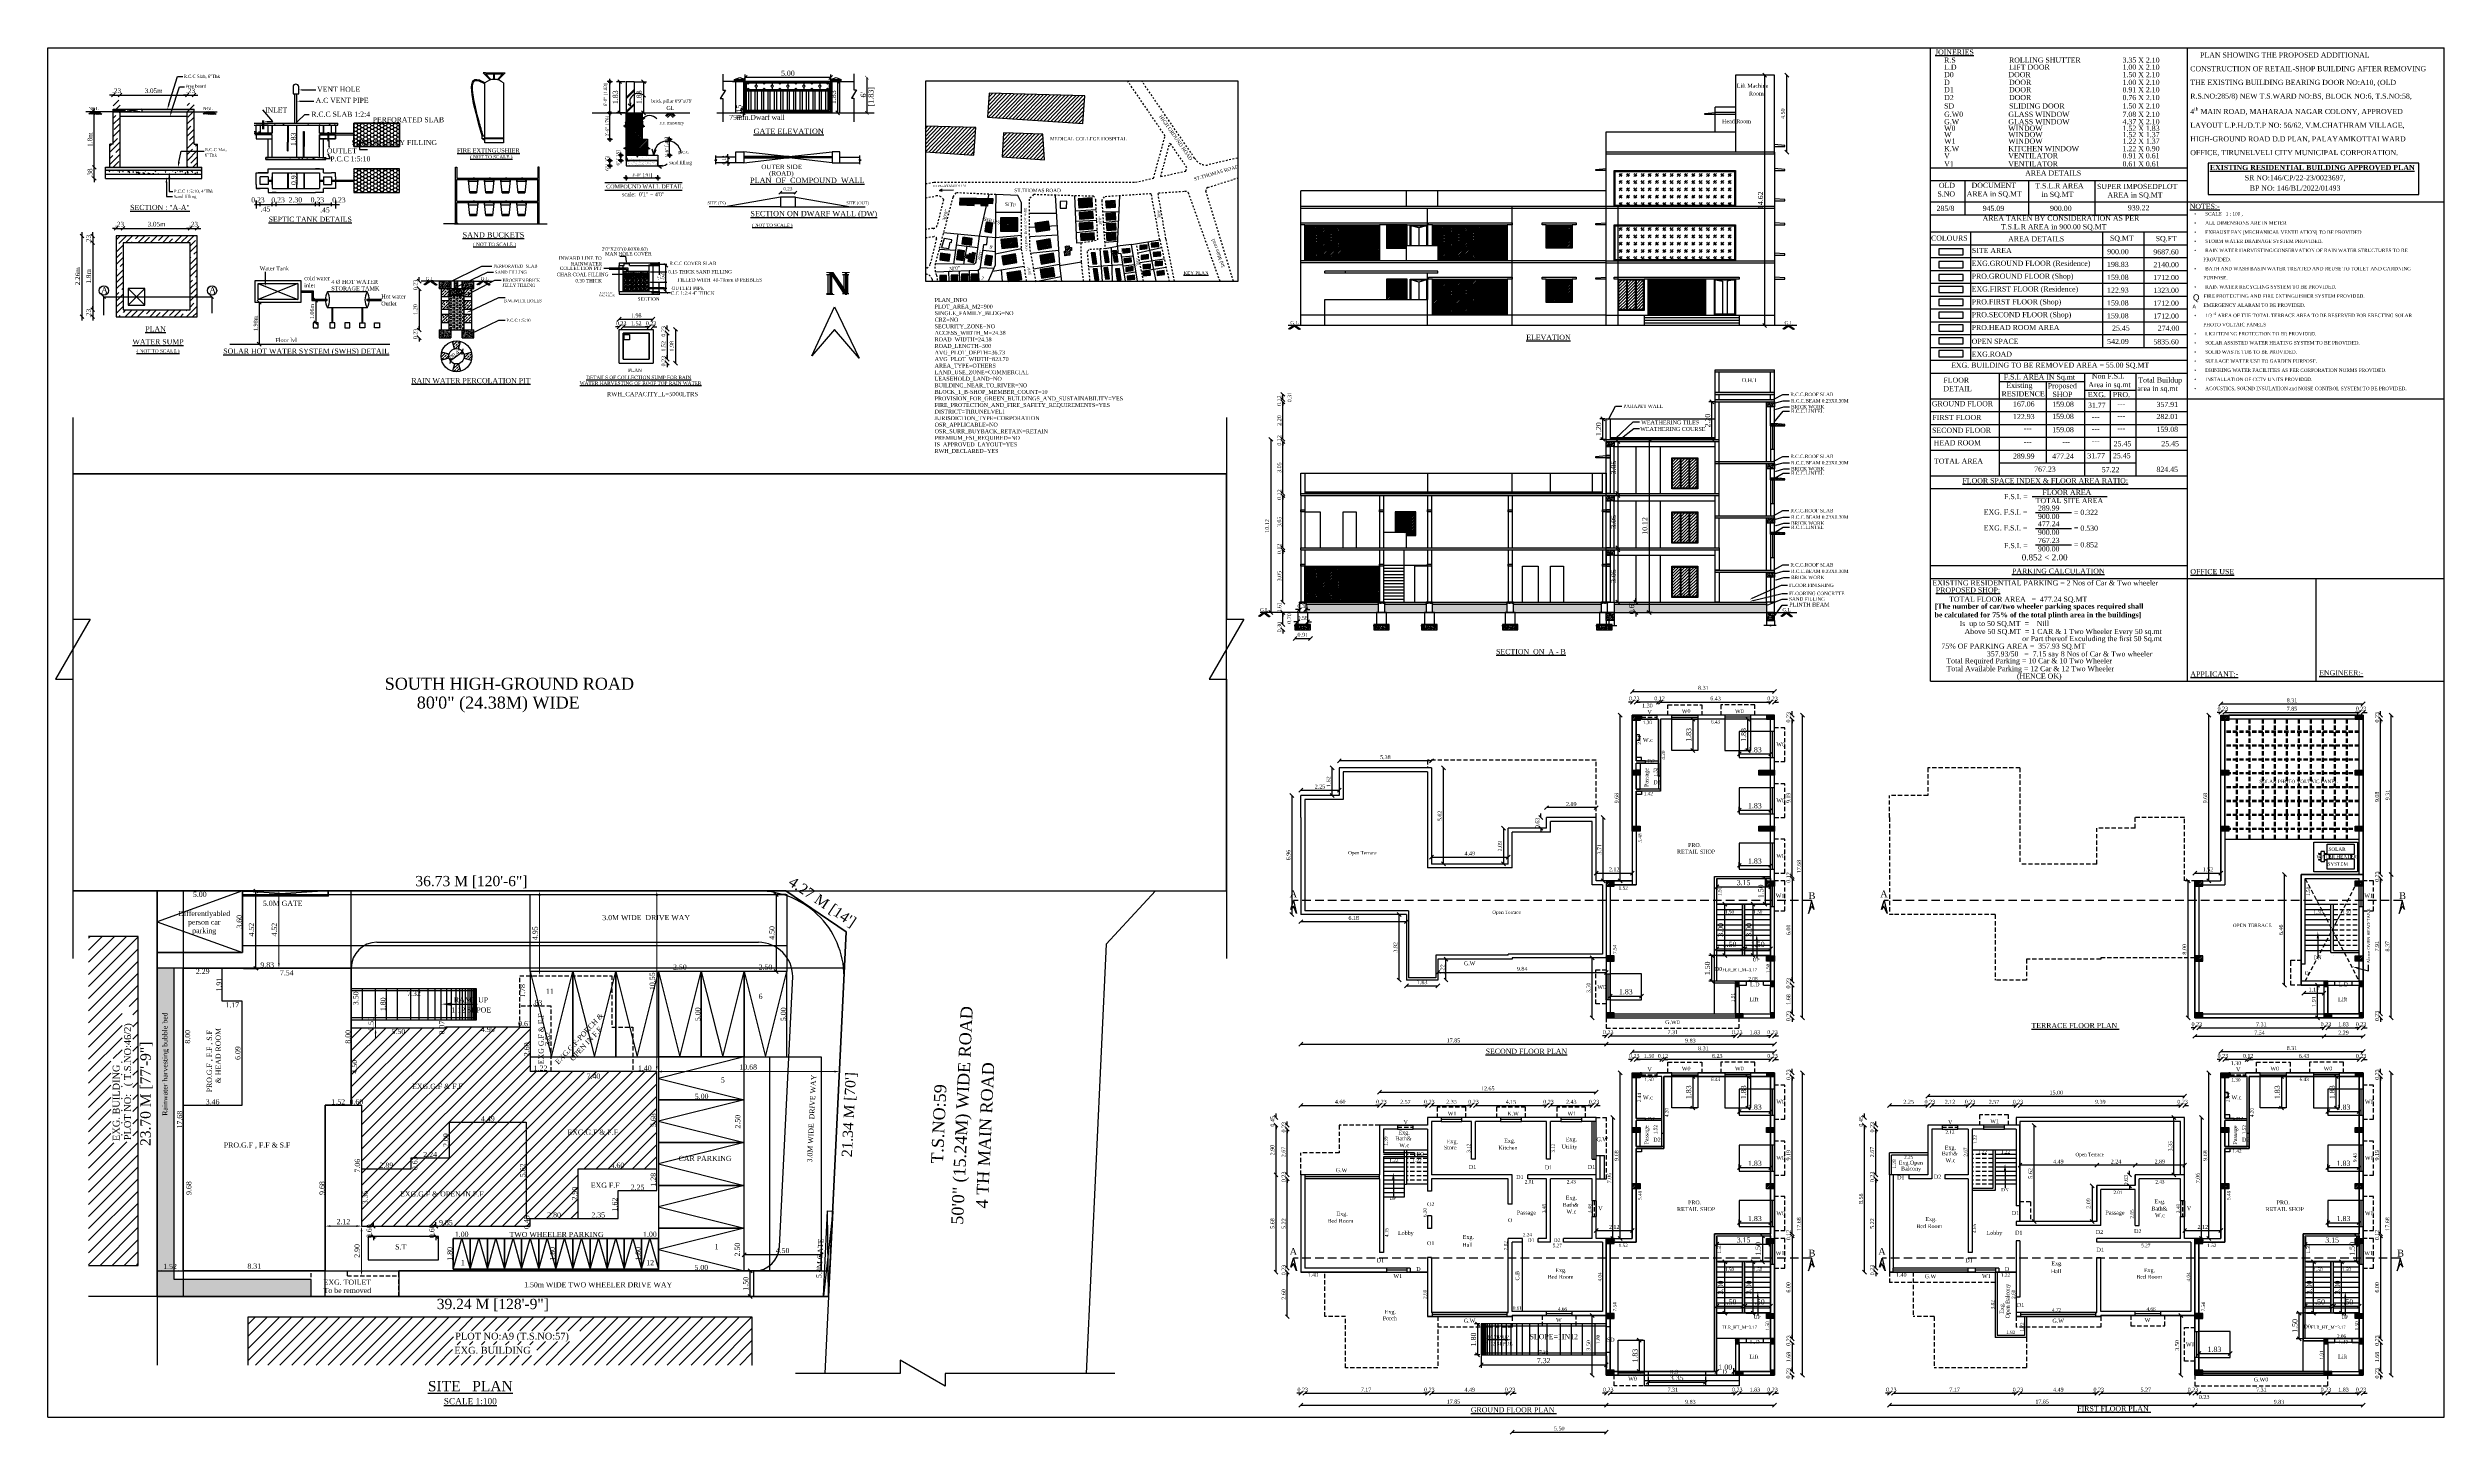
# Model space of a CAD drawing. Header units: metres. Extents: x 2 to 142, y 1 to 82.
import ezdxf
from ezdxf import colors
from ezdxf.entities.mleader import LeaderData, LeaderLine
from ezdxf.enums import TextEntityAlignment as Align
from ezdxf.math import Vec2, Vec3

# ---------------------------------------------------------------- set-up
doc = ezdxf.new("R2010")
doc.units = ezdxf.units.M
doc.header["$MEASUREMENT"] = 0
for name, pattern in [('ACAD_ISO02W100', [15, 12, -3]), ('ACAD_ISO04W100', [30, 24, -3, 0, -3]), ('Dashed (½x)', [0.375, 0.25, -0.125]), ('DASHED2', [0.375, 0.25, -0.125]), ('HIDDEN', [0.375, 0.25, -0.125]), ('HIDDENX2', [0.75, 0.5, -0.25])]:
    doc.linetypes.add(name, pattern=pattern)
doc.layers.add('0-CAR', color=5, linetype='Continuous')
doc.layers.add('0-TW', color=5, linetype='Continuous')
for name, color, linetype, lineweight in [('BLK_1_COVERED_AREA', 140, 'Continuous', 30), ('BLK_1_DA_RAMP_1', 1, 'Continuous', 30), ('BLK_1_FLR_0_BLT_UP_AREA', 13, 'Continuous', 30), ('BLK_1_FLR_0_BLT_UP_AREA_EXISTING', 1, 'Continuous', 30), ('BLK_1_FLR_0_CARPET_AREA', 13, 'Continuous', 30), ('BLK_1_FLR_0_DRINKING_WATER', 7, 'Continuous', 30), ('BLK_1_FLR_0_EXIT_WIDTH_DOOR', 2, 'Continuous', 30), ('BLK_1_FLR_0_EXIT_WIDTH_STAIR', 1, 'Continuous', 30), ('BLK_1_FLR_0_LIFT_1', 30, 'Continuous', 30), ('BLK_1_FLR_0_REGULAR_ROOM_1', 2, 'Continuous', 30), ('BLK_1_FLR_0_ROOM_1_LIGHT_VENTILATION_1', 232, 'Continuous', 30), ('BLK_1_FLR_0_ROOM_1_LIGHT_VENTILATION_2', 232, 'Continuous', 30), ('BLK_1_FLR_0_ROOM_1_LIGHT_VENTILATION_3', 232, 'Continuous', 30), ('BLK_1_FLR_0_ROOM_1_LIGHT_VENTILATION_4', 232, 'Continuous', 30), ('BLK_1_FLR_0_ROOM_1_LIGHT_VENTILATION_5', 232, 'Continuous', 30), ('BLK_1_FLR_0_ROOM_1_LIGHT_VENTILATION_6', 232, 'Continuous', 30), ('BLK_1_FLR_0_SP_WC', 233, 'Continuous', 30), ('BLK_1_FLR_0_STAIR_1', 1, 'Continuous', 30), ('BLK_1_FLR_0_STAIR_1_FLIGHT_1', 7, 'Continuous', 30), ('BLK_1_FLR_0_STAIR_1_FLIGHT_2', 7, 'Continuous', 30), ('BLK_1_FLR_0_STAIR_1_LANDING_1', 7, 'Continuous', 30), ('BLK_1_FLR_0_WASH', 7, 'Continuous', 30), ('BLK_1_FLR_1_BLT_UP_AREA', 13, 'Continuous', 30), ('BLK_1_FLR_1_BLT_UP_AREA_EXISTING', 1, 'Continuous', 30), ('BLK_1_FLR_1_CARPET_AREA', 13, 'Continuous', 30), ('BLK_1_FLR_1_DRINKING_WATER', 7, 'Continuous', 30), ('BLK_1_FLR_1_EXIT_WIDTH_STAIR', 1, 'Continuous', 30), ('BLK_1_FLR_1_LIFT_1', 30, 'Continuous', 30), ('BLK_1_FLR_1_REGULAR_ROOM_1', 2, 'Continuous', 30), ('BLK_1_FLR_1_ROOM_1_LIGHT_VENTILATION_1', 232, 'Continuous', 30), ('BLK_1_FLR_1_ROOM_1_LIGHT_VENTILATION_2', 232, 'Continuous', 30), ('BLK_1_FLR_1_ROOM_1_LIGHT_VENTILATION_3', 232, 'Continuous', 30), ('BLK_1_FLR_1_ROOM_1_LIGHT_VENTILATION_4', 232, 'Continuous', 30), ('BLK_1_FLR_1_ROOM_1_LIGHT_VENTILATION_5', 232, 'Continuous', 30), ('BLK_1_FLR_1_ROOM_1_LIGHT_VENTILATION_6', 232, 'Continuous', 30), ('BLK_1_FLR_1_STAIR_1', 1, 'Continuous', 30), ('BLK_1_FLR_1_STAIR_1_FLIGHT_1', 7, 'Continuous', 30), ('BLK_1_FLR_1_STAIR_1_FLIGHT_2', 7, 'Continuous', 30), ('BLK_1_FLR_1_STAIR_1_LANDING_1', 7, 'Continuous', 30), ('BLK_1_FLR_1_WASH', 7, 'Continuous', 30), ('BLK_1_FLR_1_WATER_CLOSET', 2, 'Continuous', 30), ('BLK_1_FLR_2_BLT_UP_AREA', 13, 'Continuous', 30), ('BLK_1_FLR_2_CARPET_AREA', 13, 'Continuous', 30), ('BLK_1_FLR_2_DRINKING_WATER', 7, 'Continuous', 30), ('BLK_1_FLR_2_EXIT_WIDTH_STAIR', 1, 'Continuous', 30), ('BLK_1_FLR_2_LIFT_1', 30, 'Continuous', 30), ('BLK_1_FLR_2_REGULAR_ROOM_1', 2, 'Continuous', 30), ('BLK_1_FLR_2_ROOM_1_LIGHT_VENTILATION_1', 232, 'Continuous', 30), ('BLK_1_FLR_2_ROOM_1_LIGHT_VENTILATION_2', 232, 'Continuous', 30), ('BLK_1_FLR_2_ROOM_1_LIGHT_VENTILATION_3', 232, 'Continuous', 30), ('BLK_1_FLR_2_ROOM_1_LIGHT_VENTILATION_4', 232, 'Continuous', 30), ('BLK_1_FLR_2_ROOM_1_LIGHT_VENTILATION_5', 232, 'Continuous', 30), ('BLK_1_FLR_2_ROOM_1_LIGHT_VENTILATION_6', 232, 'Continuous', 30), ('BLK_1_FLR_2_STAIR_1', 1, 'Continuous', 30), ('BLK_1_FLR_2_STAIR_1_FLIGHT_1', 7, 'Continuous', 30), ('BLK_1_FLR_2_STAIR_1_FLIGHT_2', 7, 'Continuous', 30), ('BLK_1_FLR_2_STAIR_1_LANDING_1', 7, 'Continuous', 30), ('BLK_1_FLR_2_URINAL', 235, 'Continuous', 30), ('BLK_1_FLR_2_WASH', 7, 'Continuous', 30), ('BLK_1_FLR_2_WATER_CLOSET', 1, 'Continuous', 30), ('BLK_1_FLR_3_ROOF_AREA', 54, 'Continuous', 30), ('BLK_1_HT_OF_BLDG', 5, 'Continuous', 30), ('BLK_1_LVL_0_BLDG_FOOT_PRINT', 1, 'Continuous', 30), ('BLK_1_LVL_0_FRONT_SETBACK', 2, 'Continuous', 30), ('BLK_1_LVL_0_REAR_SETBACK', 11, 'Continuous', 30), ('BLK_1_LVL_0_SIDE_SETBACK1', 171, 'Continuous', 30), ('BLK_1_LVL_0_SIDE_SETBACK2', 102, 'Continuous', 30), ('BLK_1_PARAPET_HT', 233, 'Continuous', 30), ('BLK_1_PLANTATION_GREENSTRIP', 81, 'Continuous', 30), ('BLK_1_PLINTH_HEIGHT', 7, 'Continuous', 30), ('BLK_1_STAIR_HEADROOM', 1, 'Continuous', 30), ('BLK_1_TOTAL_HEIGHT', 21, 'Continuous', 30), ('COMPOUNDWALL', 1, 'Continuous', 30), ('DA_PARKING', 1, 'Continuous', 30), ('DIST_EXIT', 7, 'Continuous', 30), ('DRIVE_WAY', 254, 'Continuous', 30), ('LOCATION_PLAN', 7, 'Continuous', 30), ('MAIN_GATE', 57, 'Continuous', 30), ('NORTH_DIRECTION', 7, 'Continuous', 30), ('PARKING_SLOT', 30, 'Continuous', 30), ('PER_AISLE_WIDTH', 5, 'Continuous', 30), ('PLAN_INFO', 1, 'Continuous', 30), ('PLOT_BOUNDARY', 70, 'Continuous', 30), ('ROAD_WIDTH', 1, 'Continuous', 30), ('RWH', 130, 'Continuous', 30), ('SEPTIC_TANK_1', 146, 'Continuous', 30), ('SOLAR_PANEL', 3, 'Continuous', 30), ('SOLAR_WATER_HEATER', 1, 'Continuous', 30), ('TWO_WHEELER_DRIVE_WAY', 6, 'Continuous', 30), ('TWO_WHEELER_PARKING', 2, 'Continuous', 30)]:
    doc.layers.add(name, color=color, linetype=linetype, lineweight=lineweight)
doc.styles.get("Standard").update_dxf_attribs({"font": 'BOOKOS.TTF'})
doc.dimstyles.new('BOU', dxfattribs={"dimtxt": 0.6, "dimasz": 0.18, "dimexe": 0.18, "dimexo": 0, "dimgap": 0.2, "dimtad": 1, "dimzin": 0, "dimdsep": 46, "dimtxsty": 'Standard', "dimblk": 'OBLIQUE', "dimcen": 0.09, "dimdle": 0.18, "dimse1": 1, "dimse2": 1, "dimsd1": 1, "dimsd2": 1, "dimclrd": 256, "dimclrt": 256, "dimadec": 0, "dimazin": 0, "dimtfac": 1, "dimtix": 1, "dimtmove": 0, "dimatfit": 3, "dimldrblk": 'OBLIQUE', "dimfxl": 0, "dimtolj": 1, "dimtzin": 0, "dimlwd": 13, "dimarcsym": 0})
doc.dimstyles.new('M', dxfattribs={"dimtxt": 0.3, "dimasz": 0.23, "dimexe": 0.18, "dimexo": 0.0625, "dimgap": 0.09, "dimtad": 1, "dimzin": 0, "dimdsep": 46, "dimtxsty": 'Standard', "dimblk": 'OBLIQUE', "dimcen": 0.09, "dimclrd": 256, "dimclre": 256, "dimclrt": 256, "dimadec": 0, "dimazin": 0, "dimtfac": 1, "dimtix": 1, "dimtofl": 0, "dimtmove": 0, "dimatfit": 3, "dimfxl": 0, "dimtolj": 1, "dimtzin": 0, "dimarcsym": 0})
doc.dimstyles.new('PLAN', dxfattribs={"dimtxt": 0.2, "dimasz": 0.08, "dimexe": 0.01, "dimexo": 0.2, "dimgap": 0.04, "dimtad": 1, "dimzin": 1, "dimdsep": 46, "dimtxsty": 'Standard', "dimcen": 2.5, "dimse1": 1, "dimse2": 1, "dimsd1": 1, "dimsd2": 1, "dimclrd": 256, "dimclrt": 256, "dimadec": 0, "dimazin": 0, "dimtfac": 1, "dimtix": 1, "dimtmove": 0, "dimatfit": 3, "dimfxl": 0, "dimlwd": 13, "dimarcsym": 0})
doc.dimstyles.new('S', dxfattribs={"dimtxt": 0.3, "dimasz": 0.12, "dimexe": 0.01, "dimexo": 0.2, "dimgap": 0.04, "dimtad": 1, "dimzin": 1, "dimdsep": 46, "dimtxsty": 'Standard', "dimcen": 2.5, "dimse1": 1, "dimse2": 1, "dimsd1": 1, "dimsd2": 1, "dimclrd": 3, "dimclrt": 256, "dimadec": 0, "dimazin": 0, "dimtfac": 1, "dimtix": 1, "dimtmove": 0, "dimatfit": 3, "dimfxl": 0, "dimlwd": 13, "dimarcsym": 0})
doc.dimstyles.new('SS', dxfattribs={"dimtxt": 0.3, "dimasz": 0.3, "dimexe": 0.01, "dimexo": 0.2, "dimgap": 0.1, "dimtad": 1, "dimzin": 1, "dimdsep": 46, "dimtxsty": 'Standard', "dimcen": 2.5, "dimse1": 1, "dimse2": 1, "dimclrd": 256, "dimclrt": 256, "dimadec": 0, "dimazin": 0, "dimtfac": 1, "dimtix": 1, "dimtmove": 0, "dimatfit": 3, "dimfxl": 0, "dimlwd": 13, "dimarcsym": 0})
doc.dimstyles.get("Standard").update_dxf_attribs({"dimtxt": 0.23, "dimasz": 0.23, "dimexe": 0.18, "dimexo": 0.0625, "dimgap": 0.09, "dimtad": 1, "dimzin": 0, "dimdsep": 46, "dimtxsty": 'Standard', "dimblk": 'OBLIQUE', "dimcen": 0.09, "dimse1": 1, "dimse2": 1, "dimclrd": 256, "dimclre": 256, "dimclrt": 256, "dimadec": 0, "dimazin": 0, "dimtfac": 1, "dimtix": 1, "dimtofl": 0, "dimtmove": 0, "dimatfit": 3, "dimfxl": 0, "dimtolj": 1, "dimtzin": 0, "dimarcsym": 0})
pattern_1 = [(45, (-2462.98825, -253.5831), (-0.17401456, 0.17401456), []), (45, (-2462.81423, -253.5831), (-0.17401456, 0.17401456), [0.123046875, -0.061523438])]
pattern_2 = [(50, (-2462.98825, -253.583104), (0.0776658291, -0.0067948796), [0.0081210938, -0.0893320312]), (355, (-2462.98825, -253.583104), (-0.0150241678, 0.0814483045), [0.006496875, -0.071465625]), (100.4514, (-2462.98178, -253.58367), (0.062641719, 0.0746533754), [0.0069018674, -0.0759205443]), (46.1842, (-2462.98825, -253.56145), (0.1155621948, -0.0179226058), [0.0121816406, -0.133998047]), (96.6356, (-2462.97862, -253.56294), (0.101206446, 0.1054787007), [0.0103528015, -0.1138807983]), (351.1842, (-2462.98825, -253.56145), (0.101206364, 0.10547878), [0.0097453125, -0.1071984375]), (21, (-2462.97742, -253.56686), (0.0646338417, -0.0435960768), [0.0081210938, -0.0893320312]), (326, (-2462.97742, -253.56686), (0.0263464883, 0.0785201533), [0.006496875, -0.071465625]), (71.4514, (-2462.972035, -253.570495), (0.0909803565, 0.0349240053), [0.0069018674, -0.0759205443]), (37.5, (-2462.98825, -253.583104), (0.00131668433, 0.0360461626), [0, -0.070599375, 0, -0.0725484375, 0, -0.0717363281]), (7.5, (-2462.98825, -253.583104), (0.02848549835, 0.0427073932), [0, -0.0413634375, 0, -0.06897515625, 0, -0.0273410156]), (327.5, (-2463.012396, -253.583104), (0.05780296067, -0.0024422697), [0, -0.0270703125, 0, -0.084459375, 0, -0.11207109375]), (317.5, (-2463.023224, -253.583104), (0.0631481274, 0.0108394926), [0, -0.0351914063, 0, -0.0560896875, 0, -0.0795867187])]
pattern_3 = [(37.5, (-2462.98825, -253.583104), (-0.0031004543, 0.0948358574), [0, -0.0748125, 0, -0.083671875, 0, -0.0799804688]), (7.5, (-2462.98825, -253.5831), (0.087106197, 0.1389025016), [0, -0.040359375, 0, -0.0674296875, 0, -0.0258398438]), (327.5, (-2463.04879, -253.5831), (0.1532741698, 0.0002785315), [0, -0.024609375, 0, -0.08859375, 0, -0.1156640625]), (317.5, (-2463.04879, -253.5831), (0.147957794, 0.043198094), [0, -0.0123046875, 0, -0.058078125, 0, -0.0664453125])]
pattern_4 = [(45, (-2462.98825, -253.15794), (-0.17401456, 0.17401456), []), (45, (-2462.81423, -253.15794), (-0.17401456, 0.17401456), [0.123046875, -0.061523438])]
pattern_5 = [(46.1584579, (-4992.198796, 1759.91492), (-0.0422612228, 0.0405859161), [])]
pattern_6 = [(46.158458, (-4992.1988, 1759.91492), (-0.112696594, 0.1082291096), [])]
pattern_7 = [(45, (-16856.94177, 1486.8422), (-0.35355339, 0.35355339), [])]
pattern_8 = [(45, (-16834.74195, 1373.363667), (-0.04419417382, 0.04419417382), [])]
pattern_9 = [(45, (-16834.74195, 1377.748667), (-0.04419417382, 0.04419417382), [])]
pattern_10 = [(45, (-16800.35224, 1373.363667), (-0.04419417382, 0.04419417382), [])]
pattern_11 = [(45, (-16800.35224, 1377.748667), (-0.04419417382, 0.04419417382), [])]
pattern_12 = [(45, (-16834.74195, 1394.248717), (-0.04419417382, 0.04419417382), [])]
pattern_13 = [(45, (-16834.74195, 1398.633717), (-0.04419417382, 0.04419417382), [])]
pattern_14 = [(45, (-16800.35224, 1394.248717), (-0.04419417382, 0.04419417382), [])]
pattern_15 = [(45, (-16800.35224, 1398.633717), (-0.04419417382, 0.04419417382), [])]
pattern_16 = [(45, (-16875.487765, 1525.838617), (-0.04419417382, 0.04419417382), [])]
pattern_17 = [(45, (-16875.487765, 1529.008617), (-0.04419417382, 0.04419417382), [])]
pattern_18 = [(50, (-16875.487765, 1620.66219), (0.07172601826, -0.0062752135), [0.0075, -0.0825]), (355, (-16875.487765, 1620.66219), (-0.01387513336, 0.07521921337), [0.006, -0.066]), (100.45144446, (-16875.48179, 1620.66167), (0.05785088467, 0.0689439991), [0.0063740192, -0.0701142112]), (46.1842, (-16875.487765, 1620.68219), (0.10672413307, -0.0165519281), [0.01125, -0.12375]), (96.6356355, (-16875.47887, 1620.68081), (0.09346619457, 0.0974118601), [0.0095610342, -0.105171376]), (351.184164, (-16875.48776, 1620.68219), (0.0934661945, 0.09741186), [0.009, -0.0990000001]), (21, (-16875.477765, 1620.67719), (0.05969070521, -0.04026188907), [0.0075, -0.0825]), (326, (-16875.477765, 1620.67719), (0.0243315332, 0.0725150045), [0.006, -0.066]), (71.45144474, (-16875.47279, 1620.673834), (0.08402223767, 0.03225311528), [0.006374019, -0.0701142112]), (37.5, (-16875.487765, 1620.66219), (0.00121598553, 0.033289385383), [0, -0.0652, 0, -0.067, 0, -0.06625]), (7.5, (-16875.487765, 1620.66219), (0.026306953744, 0.03944117119), [0, -0.0382, 0, -0.0637, 0, -0.02525]), (327.5, (-16875.510065, 1620.66219), (0.053382243617, -0.002255487173), [0, -0.025, 0, -0.078, 0, -0.1035]), (317.5, (-16875.520065, 1620.66219), (0.05831861693, 0.01001049823), [0, -0.0325, 0, -0.0518, 0, -0.0735])]
pattern_19 = [(37.5, (-16875.48776, 1620.66219), (-0.00503946865, 0.1541459015), [0, -0.1216, 0, -0.136, 0, -0.13]), (7.5, (-16875.48776, 1620.66219), (0.1415821364, 0.2257716852), [0, -0.0656, 0, -0.1096, 0, -0.042]), (327.5, (-16875.58616, 1620.66219), (0.2491313489, 0.0004527243), [0, -0.04, 0, -0.144, 0, -0.188]), (317.5, (-16875.58616, 1620.6622), (0.2404901284, 0.0702140452), [0, -0.02, 0, -0.0944, 0, -0.108])]
pattern_20 = [(50, (-16875.487765, 1623.83219), (0.07172601826, -0.0062752135), [0.0075, -0.0825]), (355, (-16875.487765, 1623.83219), (-0.01387513336, 0.07521921337), [0.006, -0.066]), (100.45144446, (-16875.48179, 1623.83167), (0.05785088467, 0.0689439991), [0.0063740192, -0.0701142112]), (46.1842, (-16875.487765, 1623.85219), (0.10672413307, -0.0165519281), [0.01125, -0.12375]), (96.6356355, (-16875.47887, 1623.85081), (0.09346619457, 0.0974118601), [0.0095610342, -0.105171376]), (351.184164, (-16875.48776, 1623.85219), (0.0934661945, 0.09741186), [0.009, -0.0990000001]), (21, (-16875.477765, 1623.84719), (0.05969070521, -0.04026188907), [0.0075, -0.0825]), (326, (-16875.477765, 1623.84719), (0.0243315332, 0.0725150045), [0.006, -0.066]), (71.45144474, (-16875.47279, 1623.843834), (0.08402223767, 0.03225311528), [0.006374019, -0.0701142112]), (37.5, (-16875.487765, 1623.83219), (0.00121598553, 0.033289385383), [0, -0.0652, 0, -0.067, 0, -0.06625]), (7.5, (-16875.487765, 1623.83219), (0.026306953744, 0.03944117119), [0, -0.0382, 0, -0.0637, 0, -0.02525]), (327.5, (-16875.510065, 1623.83219), (0.053382243617, -0.002255487173), [0, -0.025, 0, -0.078, 0, -0.1035]), (317.5, (-16875.520065, 1623.83219), (0.05831861693, 0.01001049823), [0, -0.0325, 0, -0.0518, 0, -0.0735])]
pattern_21 = [(50, (-16875.487765, 1623.83219), (0.07172601826, -0.0062752135), [0.0075, -0.0825]), (355, (-16875.487765, 1623.83219), (-0.01387513336, 0.07521921337), [0.006, -0.066]), (100.45144446, (-16875.48179, 1623.83167), (0.05785088467, 0.0689439991), [0.0063740192, -0.0701142112]), (46.1842, (-16875.487765, 1623.85219), (0.10672413307, -0.0165519281), [0.01125, -0.12375]), (96.6356355, (-16875.47887, 1623.85081), (0.09346619457, 0.0974118601), [0.0095610342, -0.105171376]), (351.184164, (-16875.48776, 1623.85219), (0.0934661945, 0.09741186), [0.009, -0.0990000001]), (21, (-16875.477765, 1623.84719), (0.05969070521, -0.04026188907), [0.0075, -0.0825]), (326, (-16875.477765, 1623.84719), (0.0243315332, 0.0725150045), [0.006, -0.066]), (71.45144474, (-16875.47279, 1623.843834), (0.08402223767, 0.03225311528), [0.006374019, -0.0701142112]), (37.5, (-16875.487765, 1623.83219), (0.00121598553, 0.033289385383), [0, -0.0652, 0, -0.067, 0, -0.06625]), (7.5, (-16875.487765, 1623.83219), (0.026306953744, 0.03944117119), [0, -0.0382, 0, -0.0637, 0, -0.02525]), (327.5, (-16875.510065, 1623.83219), (0.053382243617, -0.002255487173), [0, -0.025, 0, -0.078, 0, -0.1035]), (317.5, (-16875.520065, 1623.83219), (0.05831861693, 0.01001049823), [0, -0.0325, 0, -0.0518, 0, -0.0735])]
pattern_22 = [(50, (-16875.487765, 1627.00219), (0.07172601826, -0.0062752135), [0.0075, -0.0825]), (355, (-16875.487765, 1627.00219), (-0.01387513336, 0.07521921337), [0.006, -0.066]), (100.45144446, (-16875.48179, 1627.00167), (0.05785088467, 0.0689439991), [0.0063740192, -0.0701142112]), (46.1842, (-16875.487765, 1627.02219), (0.10672413307, -0.0165519281), [0.01125, -0.12375]), (96.6356355, (-16875.47887, 1627.02081), (0.09346619457, 0.0974118601), [0.0095610342, -0.105171376]), (351.184164, (-16875.48776, 1627.02219), (0.0934661945, 0.09741186), [0.009, -0.0990000001]), (21, (-16875.477765, 1627.01719), (0.05969070521, -0.04026188907), [0.0075, -0.0825]), (326, (-16875.477765, 1627.01719), (0.0243315332, 0.0725150045), [0.006, -0.066]), (71.45144474, (-16875.47279, 1627.013834), (0.08402223767, 0.03225311528), [0.006374019, -0.0701142112]), (37.5, (-16875.487765, 1627.00219), (0.00121598553, 0.033289385383), [0, -0.0652, 0, -0.067, 0, -0.06625]), (7.5, (-16875.487765, 1627.00219), (0.026306953744, 0.03944117119), [0, -0.0382, 0, -0.0637, 0, -0.02525]), (327.5, (-16875.510065, 1627.00219), (0.053382243617, -0.002255487173), [0, -0.025, 0, -0.078, 0, -0.1035]), (317.5, (-16875.520065, 1627.00219), (0.05831861693, 0.01001049823), [0, -0.0325, 0, -0.0518, 0, -0.0735])]
pattern_23 = [(50, (-16875.487765, 1623.83219), (0.07172601826, -0.0062752135), [0.0075, -0.0825]), (355, (-16875.487765, 1623.83219), (-0.01387513336, 0.07521921337), [0.006, -0.066]), (100.45144446, (-16875.48179, 1623.83167), (0.05785088467, 0.0689439991), [0.0063740192, -0.0701142112]), (46.1842, (-16875.487765, 1623.85219), (0.10672413307, -0.0165519281), [0.01125, -0.12375]), (96.6356355, (-16875.47887, 1623.85081), (0.09346619457, 0.0974118601), [0.0095610342, -0.105171376]), (351.184164, (-16875.48776, 1623.85219), (0.0934661945, 0.09741186), [0.009, -0.0990000001]), (21, (-16875.477765, 1623.84719), (0.05969070521, -0.04026188907), [0.0075, -0.0825]), (326, (-16875.477765, 1623.84719), (0.0243315332, 0.0725150045), [0.006, -0.066]), (71.45144474, (-16875.47279, 1623.843834), (0.08402223767, 0.03225311528), [0.006374019, -0.0701142112]), (37.5, (-16875.487765, 1623.83219), (0.00121598553, 0.033289385383), [0, -0.0652, 0, -0.067, 0, -0.06625]), (7.5, (-16875.487765, 1623.83219), (0.026306953744, 0.03944117119), [0, -0.0382, 0, -0.0637, 0, -0.02525]), (327.5, (-16875.510065, 1623.83219), (0.053382243617, -0.002255487173), [0, -0.025, 0, -0.078, 0, -0.1035]), (317.5, (-16875.520065, 1623.83219), (0.05831861693, 0.01001049823), [0, -0.0325, 0, -0.0518, 0, -0.0735])]

# ---------------------------------------------------------------- blocks, each defined once
blk = doc.blocks.new('_Oblique')
at = {"color": 0, "linetype": 'ByBlock', "lineweight": -2}
blk.add_line((-0.5, -0.5), (0.5, 0.5), dxfattribs=at)
blk = doc.blocks.new('*D4')
at = {"lineweight": -2}
for p, q in [((23.93, 68.49), (23.93, 68.72)), ((23.93, 68.03), (23.93, 67.8))]:
    blk.add_line(p, q, dxfattribs=at)
at = {"layer": 'Defpoints', "color": 0}
for p in [(23.93, 68.03), (25.11, 68.49), (25.11, 68.03)]:
    blk.add_point(p, dxfattribs=at)
at = {"lineweight": -2, "xscale": 0.23, "yscale": 0.23, "zscale": 0.23}
for p, rotation in [((23.93, 68.49), 270), ((23.93, 68.03), 90)]:
    blk.add_blockref('_Oblique', p, dxfattribs=dict(at, rotation=rotation))
at = {"insert": (23.72, 68.26), "char_height": 0.23, "attachment_point": 5, "rotation": 90}
blk.add_mtext('\\A1;0.23', dxfattribs=at)
blk = doc.blocks.new('*D6')
at = {"lineweight": -2}
blk.add_line((23.93, 68.03), (23.93, 65.63), dxfattribs=at)
at = {"layer": 'Defpoints', "color": 0}
for p in [(25.11, 68.03), (23.93, 65.63), (25.11, 65.63)]:
    blk.add_point(p, dxfattribs=at)
at = {"lineweight": -2, "xscale": 0.23, "yscale": 0.23, "zscale": 0.23}
for p, rotation in [((23.93, 68.03), 90), ((23.93, 65.63), 270)]:
    blk.add_blockref('_Oblique', p, dxfattribs=dict(at, rotation=rotation))
at = {"insert": (23.72, 66.83), "char_height": 0.23, "attachment_point": 5, "rotation": 90}
blk.add_mtext('\\A1;1.20', dxfattribs=at)
blk = doc.blocks.new('*D7')
at = {"lineweight": -2}
for p, q in [((23.93, 65.63), (23.93, 65.86)), ((23.93, 65.18), (23.93, 64.95))]:
    blk.add_line(p, q, dxfattribs=at)
at = {"layer": 'Defpoints', "color": 0}
for p in [(23.93, 65.18), (25.11, 65.63), (25.11, 65.18)]:
    blk.add_point(p, dxfattribs=at)
at = {"lineweight": -2, "xscale": 0.23, "yscale": 0.23, "zscale": 0.23}
for p, rotation in [((23.93, 65.63), 270), ((23.93, 65.18), 90)]:
    blk.add_blockref('_Oblique', p, dxfattribs=dict(at, rotation=rotation))
at = {"insert": (23.72, 65.4), "char_height": 0.23, "attachment_point": 5, "rotation": 90}
blk.add_mtext('\\A1;0.23', dxfattribs=at)
blk = doc.blocks.new('*D8')
at = {"lineweight": -2}
blk.add_line((26.48, 64.36), (25.76, 63.83), dxfattribs=at)
at = {"layer": 'Defpoints', "color": 0}
for p in [(25.76, 63.83), (26.48, 64.36)]:
    blk.add_point(p, dxfattribs=at)
at = {"lineweight": -2, "xscale": 0.23, "yscale": 0.23, "zscale": 0.23}
for p, rotation in [((26.48, 64.36), 36.19060527506103), ((25.76, 63.83), 216.190605275061)]:
    blk.add_blockref('_Oblique', p, dxfattribs=dict(at, rotation=rotation))
at = {"insert": (26.04, 64.22), "char_height": 0.23, "attachment_point": 5, "rotation": 36.1906}
blk.add_mtext('\\A1;∅0.45', dxfattribs=at)
blk = doc.blocks.new('*D9')
at = {"layer": 'COMPOUNDWALL', "color": 1, "lineweight": -2}
for p, q in [((36.56, 80.14), (37.22, 80.14)), ((37.04, 80.14), (37.04, 78.32)), ((36.56, 78.32), (37.22, 78.32))]:
    blk.add_line(p, q, dxfattribs=at)
at = {"layer": 'Defpoints', "color": 0}
for p in [(36.5, 80.14, -1404.58), (36.5, 78.32, -1404.58), (37.04, 78.32)]:
    blk.add_point(p, dxfattribs=at)
at = {"layer": 'COMPOUNDWALL', "color": 1, "lineweight": -2, "xscale": 0.23, "yscale": 0.23, "zscale": 0.23}
for p, rotation in [((37.04, 80.14), 90), ((37.04, 78.32), 270)]:
    blk.add_blockref('_Oblique', p, dxfattribs=dict(at, rotation=rotation))
at = {"layer": 'COMPOUNDWALL', "color": 1, "insert": (36.79, 79.23), "char_height": 0.3, "attachment_point": 5, "rotation": 90}
blk.add_mtext('\\A1;1.83', dxfattribs=at)
blk = doc.blocks.new('*D2')
at = {"layer": 'COMPOUNDWALL', "color": 2, "lineweight": -2}
for p, q in [((35.97, 80.14), (35.47, 80.14)), ((35.65, 80.14), (35.65, 78.32)), ((35.97, 78.32), (35.47, 78.32))]:
    blk.add_line(p, q, dxfattribs=at)
at = {"layer": 'Defpoints', "color": 0}
for p in [(36.03, 80.14, -1404.58), (35.65, 78.32), (36.03, 78.32, -1404.58)]:
    blk.add_point(p, dxfattribs=at)
at = {"layer": 'COMPOUNDWALL', "color": 2, "lineweight": -2, "xscale": 0.23, "yscale": 0.23, "zscale": 0.23}
for p, rotation in [((35.65, 80.14), 90), ((35.65, 78.32), 270)]:
    blk.add_blockref('_Oblique', p, dxfattribs=dict(at, rotation=rotation))
at = {"layer": 'COMPOUNDWALL', "color": 2, "insert": (35.4, 79.23), "char_height": 0.3, "attachment_point": 5, "rotation": 90}
blk.add_mtext('\\A1;1.83', dxfattribs=at)
blk = doc.blocks.new('*D3')
at = {"layer": 'COMPOUNDWALL', "color": 3, "lineweight": -2}
for p, q in [((42.92, 78.47), (42.69, 78.47)), ((42.87, 78.47), (42.87, 78.7)), ((42.92, 78.32), (42.69, 78.32)), ((42.87, 78.32), (42.87, 78.09))]:
    blk.add_line(p, q, dxfattribs=at)
at = {"layer": 'Defpoints', "color": 0}
for p in [(42.98, 78.47, -1404.58), (42.87, 78.32), (42.98, 78.32)]:
    blk.add_point(p, dxfattribs=at)
at = {"layer": 'COMPOUNDWALL', "color": 3, "lineweight": -2, "xscale": 0.23, "yscale": 0.23, "zscale": 0.23}
for p, rotation in [((42.87, 78.47), 270), ((42.87, 78.32), 90)]:
    blk.add_blockref('_Oblique', p, dxfattribs=dict(at, rotation=rotation))
at = {"layer": 'COMPOUNDWALL', "color": 3, "insert": (42.62, 78.39), "char_height": 0.3, "attachment_point": 5, "rotation": 90}
blk.add_mtext('\\A1;0.15', dxfattribs=at)
blk = doc.blocks.new('*D10')
at = {"layer": 'Defpoints', "color": 0}
for p in [(47.98, 80.15, -1404.58), (48.39, 80.15), (47.98, 78.32, -1404.58)]:
    blk.add_point(p, dxfattribs=at)
at = {"layer": 'MAIN_GATE', "color": 1, "lineweight": -2}
for p, q in [((48.04, 80.15), (48.57, 80.15)), ((48.39, 78.32), (48.39, 80.15)), ((48.04, 78.32), (48.57, 78.32))]:
    blk.add_line(p, q, dxfattribs=at)
at = {"layer": 'MAIN_GATE', "color": 1, "lineweight": -2, "xscale": 0.23, "yscale": 0.23, "zscale": 0.23}
for p, rotation in [((48.39, 80.15), 90), ((48.39, 78.32), 270)]:
    blk.add_blockref('_Oblique', p, dxfattribs=dict(at, rotation=rotation))
at = {"layer": 'MAIN_GATE', "color": 1, "insert": (48.14, 79.23), "char_height": 0.3, "attachment_point": 5, "rotation": 90}
blk.add_mtext('\\A1;1.83', dxfattribs=at)
blk = doc.blocks.new('*D11')
at = {"layer": 'Defpoints', "color": 0}
for p in [(42.98, 80.38), (42.98, 80.15, -1404.58), (47.98, 80.15, -1404.58)]:
    blk.add_point(p, dxfattribs=at)
at = {"layer": 'MAIN_GATE', "color": 2, "lineweight": -2}
for p, q in [((42.98, 80.21), (42.98, 80.56)), ((47.98, 80.38), (42.98, 80.38)), ((47.98, 80.21), (47.98, 80.56))]:
    blk.add_line(p, q, dxfattribs=at)
at = {"layer": 'MAIN_GATE', "color": 2, "lineweight": -2, "xscale": 0.23, "yscale": 0.23, "zscale": 0.23, "rotation": 180}
blk.add_blockref('_Oblique', (42.98, 80.38), dxfattribs=at)
at = {"layer": 'MAIN_GATE', "color": 2, "lineweight": -2, "xscale": 0.23, "yscale": 0.23, "zscale": 0.23}
blk.add_blockref('_Oblique', (47.98, 80.38), dxfattribs=at)
at = {"layer": 'MAIN_GATE', "color": 2, "insert": (45.48, 80.63), "char_height": 0.3, "attachment_point": 5}
blk.add_mtext('\\A1;5.00', dxfattribs=at)
blk = doc.blocks.new('*D5')
at = {"layer": 'Defpoints', "color": 0}
for p in [(37.38, 69.41), (38.35, 69.41), (37.38, 67.88)]:
    blk.add_point(p, dxfattribs=at)
at = {"layer": 'RWH', "lineweight": -2}
blk.add_line((38.35, 67.88), (38.35, 69.41), dxfattribs=at)
at = {"layer": 'RWH', "lineweight": -2, "xscale": 0.23, "yscale": 0.23, "zscale": 0.23}
for p, rotation in [((38.35, 69.41), 90), ((38.35, 67.88), 270)]:
    blk.add_blockref('_Oblique', p, dxfattribs=dict(at, rotation=rotation))
at = {"layer": 'RWH', "color": 130, "insert": (38.14, 68.65), "char_height": 0.23, "attachment_point": 5, "rotation": 90}
blk.add_mtext('\\A1;1.52', dxfattribs=at)
blk = doc.blocks.new('*D46')
at = {"layer": 'Defpoints', "color": 0}
for p in [(19.97, 24.83), (20.36, 24.83), (19.97, 20.33)]:
    blk.add_point(p, dxfattribs=at)
at = {"insert": (20.16, 22.58), "char_height": 0.3, "attachment_point": 5, "rotation": 90}
blk.add_mtext('4.50', dxfattribs=at)
blk = doc.blocks.new('*D47')
at = {"layer": 'Defpoints', "color": 0}
for p in [(36.42, 22.3), (37.82, 22.3), (37.82, 22.3)]:
    blk.add_point(p, dxfattribs=at)
at = {"insert": (37.12, 22.5), "char_height": 0.3, "attachment_point": 5}
blk.add_mtext('1.40', dxfattribs=at)
blk = doc.blocks.new('*D48')
at = {"layer": 'Defpoints', "color": 0}
for p in [(30.42, 24.9), (30.42, 24.9), (30.42, 22.3)]:
    blk.add_point(p, dxfattribs=at)
at = {"insert": (30.22, 23.6), "char_height": 0.3, "attachment_point": 5, "rotation": 90}
blk.add_mtext('2.60', dxfattribs=at)
blk = doc.blocks.new('*D49')
at = {"layer": 'Defpoints', "color": 0}
for p in [(18.45, 20.33), (19.97, 20.33), (19.97, 20.33)]:
    blk.add_point(p, dxfattribs=at)
at = {"insert": (19.21, 20.53), "char_height": 0.3, "attachment_point": 5}
blk.add_mtext('1.52', dxfattribs=at)
blk = doc.blocks.new('*D50')
at = {"lineweight": 13}
blk.add_line((15.74, 28.63), (15.74, 32.55), dxfattribs=at)
for points in [[(15.69, 32.55), (15.79, 32.55), (15.74, 32.85)], [(15.69, 28.63), (15.79, 28.63), (15.74, 28.33)]]:
    blk.add_solid(points)
at = {"layer": 'Defpoints', "color": 0}
for p in [(15.06, 32.85), (15.74, 32.85), (15.06, 28.33)]:
    blk.add_point(p, dxfattribs=at)
at = {"insert": (15.48, 30.59), "char_height": 0.3, "attachment_point": 5, "rotation": 90}
blk.add_mtext('4.52', dxfattribs=at)
blk = doc.blocks.new('*D51')
at = {"lineweight": 13}
blk.add_line((30.97, 32.55), (30.97, 28.2), dxfattribs=at)
for points in [[(30.92, 32.55), (31.02, 32.55), (30.97, 32.85)], [(30.92, 28.2), (31.02, 28.2), (30.97, 27.9)]]:
    blk.add_solid(points)
at = {"layer": 'Defpoints', "color": 0}
for p in [(29.79, 32.85), (29.81, 27.9), (30.97, 27.9)]:
    blk.add_point(p, dxfattribs=at)
at = {"insert": (30.71, 30.38), "char_height": 0.3, "attachment_point": 5, "rotation": 90}
blk.add_mtext('4.95', dxfattribs=at)
blk = doc.blocks.new('*D52')
at = {"lineweight": 13}
blk.add_line((48.2, 22.3), (38.12, 22.3), dxfattribs=at)
for points in [[(38.12, 22.35), (38.12, 22.25), (37.82, 22.3)], [(48.2, 22.35), (48.2, 22.25), (48.5, 22.3)]]:
    blk.add_solid(points)
at = {"layer": 'Defpoints', "color": 0}
for p in [(37.82, 22.3), (37.82, 22.3), (48.5, 22.3)]:
    blk.add_point(p, dxfattribs=at)
at = {"insert": (43.16, 22.56), "char_height": 0.3, "attachment_point": 5}
blk.add_mtext('10.68', dxfattribs=at)
blk = doc.blocks.new('*D53')
at = {"lineweight": 13}
blk.add_line((8.92, 10.65), (9.84, 10.65), dxfattribs=at)
for points in [[(8.92, 10.7), (8.92, 10.6), (8.62, 10.65)], [(9.84, 10.7), (9.84, 10.6), (10.14, 10.65)]]:
    blk.add_solid(points)
at = {"layer": 'Defpoints', "color": 0}
for p in [(8.62, 10.65), (10.14, 10.65), (10.14, 10.65)]:
    blk.add_point(p, dxfattribs=at)
at = {"insert": (9.38, 10.91), "char_height": 0.3, "attachment_point": 5}
blk.add_mtext('1.52', dxfattribs=at)
blk = doc.blocks.new('*D54')
at = {"lineweight": 13}
blk.add_line((20.57, 12.97), (20.57, 10.67), dxfattribs=at)
for points in [[(20.52, 12.97), (20.62, 12.97), (20.57, 13.27)], [(20.52, 10.67), (20.62, 10.67), (20.57, 10.37)]]:
    blk.add_solid(points)
at = {"layer": 'Defpoints', "color": 0}
for p in [(20.57, 13.27), (20.57, 10.37), (20.6, 10.37)]:
    blk.add_point(p, dxfattribs=at)
at = {"insert": (20.31, 11.82), "char_height": 0.3, "attachment_point": 5, "rotation": 90}
blk.add_mtext('2.90', dxfattribs=at)
blk = doc.blocks.new('*D55')
at = {"layer": 'Defpoints', "color": 0}
for p in [(8.62, 32.85), (45.35, 32.85), (45.35, 32.75)]:
    blk.add_point(p, dxfattribs=at)
at = {"insert": (26.99, 33.37), "char_height": 0.6, "attachment_point": 5}
blk.add_mtext('\\A1;36.73 M [120\'-6"]', dxfattribs=at)
blk = doc.blocks.new('*D56')
at = {"layer": 'Defpoints', "color": 0}
for p in [(8.62, 32.85), (8.62, 32.85), (8.62, 9.15)]:
    blk.add_point(p, dxfattribs=at)
at = {"insert": (8.01, 21), "char_height": 0.6, "attachment_point": 5, "rotation": 90}
blk.add_mtext('\\A1;23.70 M [77\'-9"]', dxfattribs=at)
blk = doc.blocks.new('*D19')
at = {"layer": 'Defpoints', "color": 0}
for p in [(8.62, 9.15), (47.86, 9.15), (47.86, 8.05)]:
    blk.add_point(p, dxfattribs=at)
at = {"insert": (28.24, 8.66), "char_height": 0.6, "attachment_point": 5}
blk.add_mtext('\\A1;39.24 M [128\'-9"]', dxfattribs=at)
blk = doc.blocks.new('*D57')
at = {"layer": 'Defpoints', "color": 0}
for p in [(19.97, 20.33), (20.57, 20.33), (20.57, 20.33)]:
    blk.add_point(p, dxfattribs=at)
at = {"insert": (20.27, 20.53), "char_height": 0.3, "attachment_point": 5}
blk.add_mtext('0.60', dxfattribs=at)
blk = doc.blocks.new('*D58')
at = {"lineweight": 13}
blk.add_line((37.82, 22.6), (37.82, 32.55), dxfattribs=at)
for points in [[(37.77, 32.55), (37.87, 32.55), (37.82, 32.85)], [(37.77, 22.6), (37.87, 22.6), (37.82, 22.3)]]:
    blk.add_solid(points)
at = {"layer": 'Defpoints', "color": 0}
for p in [(37.82, 32.85), (37.82, 32.85), (37.82, 22.3)]:
    blk.add_point(p, dxfattribs=at)
at = {"insert": (37.56, 27.58), "char_height": 0.3, "attachment_point": 5, "rotation": 90}
blk.add_mtext('10.55', dxfattribs=at)
blk = doc.blocks.new('*D59')
at = {"layer": 'Defpoints', "color": 0}
for p in [(25.47, 24.9), (25.47, 24.9), (25.47, 24.83)]:
    blk.add_point(p, dxfattribs=at)
at = {"insert": (25.27, 24.87), "char_height": 0.3, "attachment_point": 5, "rotation": 90}
blk.add_mtext('0.07', dxfattribs=at)
blk = doc.blocks.new('*D60')
at = {"layer": 'Defpoints', "color": 0}
for p in [(19.97, 24.83), (25.47, 24.83), (25.47, 24.44)]:
    blk.add_point(p, dxfattribs=at)
at = {"insert": (22.72, 24.64), "char_height": 0.3, "attachment_point": 5}
blk.add_mtext('5.50', dxfattribs=at)
blk = doc.blocks.new('*D61')
at = {"layer": 'Defpoints', "color": 0}
for p in [(29.81, 27.9), (30.18, 27.9), (29.83, 26.12)]:
    blk.add_point(p, dxfattribs=at)
at = {"insert": (29.98, 27.01), "char_height": 0.3, "attachment_point": 5, "rotation": 90}
blk.add_mtext('1.78', dxfattribs=at)
blk = doc.blocks.new('*D62')
at = {"layer": 'Defpoints', "color": 0}
for p in [(25.47, 24.9), (30.42, 24.9), (30.42, 24.56)]:
    blk.add_point(p, dxfattribs=at)
at = {"insert": (27.95, 24.76), "char_height": 0.3, "attachment_point": 5}
blk.add_mtext('4.95', dxfattribs=at)
blk = doc.blocks.new('*D63')
at = {"layer": 'Defpoints', "color": 0}
for p in [(29.81, 24.9), (30.42, 24.9), (30.42, 24.9)]:
    blk.add_point(p, dxfattribs=at)
at = {"insert": (30.12, 25.1), "char_height": 0.3, "attachment_point": 5}
blk.add_mtext('0.61', dxfattribs=at)
blk = doc.blocks.new('*D64')
at = {"layer": 'Defpoints', "color": 0}
for p in [(30.42, 22.3), (37.82, 22.3), (37.82, 21.83)]:
    blk.add_point(p, dxfattribs=at)
at = {"insert": (34.12, 22.03), "char_height": 0.3, "attachment_point": 5}
blk.add_mtext('7.40', dxfattribs=at)
blk = doc.blocks.new('*D65')
at = {"layer": 'Defpoints', "color": 0}
for p in [(30.42, 13.72), (30.42, 13.72), (30.42, 13.27)]:
    blk.add_point(p, dxfattribs=at)
at = {"insert": (30.22, 13.5), "char_height": 0.3, "attachment_point": 5, "rotation": 90}
blk.add_mtext('0.45', dxfattribs=at)
blk = doc.blocks.new('*D66')
at = {"layer": 'Defpoints', "color": 0}
for p in [(37.82, 22.3), (37.82, 22.3), (37.82, 16.62)]:
    blk.add_point(p, dxfattribs=at)
at = {"insert": (37.62, 19.46), "char_height": 0.3, "attachment_point": 5, "rotation": 90}
blk.add_mtext('5.68', dxfattribs=at)
blk = doc.blocks.new('*D20')
at = {"layer": 'Defpoints', "color": 0}
for p in [(33.22, 16.62), (37.82, 16.62), (37.82, 16.62)]:
    blk.add_point(p, dxfattribs=at)
at = {"insert": (35.52, 16.82), "char_height": 0.3, "attachment_point": 5}
blk.add_mtext('4.60', dxfattribs=at)
blk = doc.blocks.new('*D21')
at = {"lineweight": 13}
blk.add_line((20.27, 13.27), (18.75, 13.27), dxfattribs=at)
for points in [[(18.75, 13.32), (18.75, 13.22), (18.45, 13.27)], [(20.27, 13.32), (20.27, 13.22), (20.57, 13.27)]]:
    blk.add_solid(points)
at = {"layer": 'Defpoints', "color": 0}
for p in [(18.45, 13.27), (18.45, 13.27), (20.57, 13.27)]:
    blk.add_point(p, dxfattribs=at)
at = {"insert": (19.51, 13.53), "char_height": 0.3, "attachment_point": 5}
blk.add_mtext('2.12', dxfattribs=at)
blk = doc.blocks.new('*D22')
at = {"layer": 'Defpoints', "color": 0}
for p in [(20.53, 20.33), (20.57, 20.33), (20.57, 13.27)]:
    blk.add_point(p, dxfattribs=at)
at = {"insert": (20.33, 16.8), "char_height": 0.3, "attachment_point": 5, "rotation": 90}
blk.add_mtext('7.06', dxfattribs=at)
blk = doc.blocks.new('*D23')
at = {"layer": 'Defpoints', "color": 0}
for p in [(33.22, 16.62), (33.22, 16.62), (33.22, 13.72)]:
    blk.add_point(p, dxfattribs=at)
at = {"insert": (33.02, 15.17), "char_height": 0.3, "attachment_point": 5, "rotation": 90}
blk.add_mtext('2.90', dxfattribs=at)
blk = doc.blocks.new('*D24')
at = {"layer": 'Defpoints', "color": 0}
for p in [(30.42, 13.72), (33.22, 13.72), (33.22, 13.72)]:
    blk.add_point(p, dxfattribs=at)
at = {"insert": (31.82, 13.92), "char_height": 0.3, "attachment_point": 5}
blk.add_mtext('2.80', dxfattribs=at)
blk = doc.blocks.new('*D25')
at = {"layer": 'Defpoints', "color": 0}
for p in [(10.14, 10.65), (18.45, 10.74), (18.45, 10.65)]:
    blk.add_point(p, dxfattribs=at)
at = {"insert": (14.3, 10.93), "char_height": 0.3, "attachment_point": 5}
blk.add_mtext('8.31', dxfattribs=at)
blk = doc.blocks.new('*D26')
at = {"layer": 'Defpoints', "color": 0}
for p in [(20.57, 13.27), (30.42, 13.27), (30.42, 13.27)]:
    blk.add_point(p, dxfattribs=at)
at = {"insert": (25.5, 13.47), "char_height": 0.3, "attachment_point": 5}
blk.add_mtext('9.85', dxfattribs=at)
blk = doc.blocks.new('*D12')
at = {"layer": 'Defpoints', "color": 0}
for p in [(18.45, 20.33), (18.45, 20.33), (18.45, 10.65)]:
    blk.add_point(p, dxfattribs=at)
at = {"insert": (18.26, 15.49), "char_height": 0.3, "attachment_point": 5, "rotation": 90}
blk.add_mtext('9.68', dxfattribs=at)
blk = doc.blocks.new('*D13')
at = {"layer": 'Defpoints', "color": 0}
for p in [(12.43, 28.33), (19.97, 28.33), (19.97, 27.87)]:
    blk.add_point(p, dxfattribs=at)
at = {"insert": (16.2, 28.07), "char_height": 0.3, "attachment_point": 5}
blk.add_mtext('7.54', dxfattribs=at)
blk = doc.blocks.new('*D14')
at = {"layer": 'Defpoints', "color": 0}
for p in [(10.14, 20.33), (10.14, 10.65), (10.67, 10.65)]:
    blk.add_point(p, dxfattribs=at)
at = {"insert": (10.48, 15.49), "char_height": 0.3, "attachment_point": 5, "rotation": 90}
blk.add_mtext('9.68', dxfattribs=at)
blk = doc.blocks.new('*D27')
at = {"layer": 'Defpoints', "color": 0}
for p in [(10.14, 28.33), (12.43, 28.33), (12.43, 27.95)]:
    blk.add_point(p, dxfattribs=at)
at = {"insert": (11.29, 28.15), "char_height": 0.3, "attachment_point": 5}
blk.add_mtext('2.29', dxfattribs=at)
blk = doc.blocks.new('*D28')
at = {"layer": 'Defpoints', "color": 0}
for p in [(12.43, 26.42), (13.6, 26.42), (13.6, 25.99)]:
    blk.add_point(p, dxfattribs=at)
at = {"insert": (13.02, 26.19), "char_height": 0.3, "attachment_point": 5}
blk.add_mtext('1.17', dxfattribs=at)
blk = doc.blocks.new('*D29')
at = {"layer": 'Defpoints', "color": 0}
for p in [(12.43, 28.33), (12.43, 26.42), (12.43, 26.42)]:
    blk.add_point(p, dxfattribs=at)
at = {"insert": (12.24, 27.38), "char_height": 0.3, "attachment_point": 5, "rotation": 90}
blk.add_mtext('1.91', dxfattribs=at)
blk = doc.blocks.new('*D15')
at = {"layer": 'Defpoints', "color": 0}
for p in [(19.97, 28.33), (20.43, 28.33), (19.97, 24.83)]:
    blk.add_point(p, dxfattribs=at)
at = {"insert": (20.24, 26.58), "char_height": 0.3, "attachment_point": 5, "rotation": 90}
blk.add_mtext('3.50', dxfattribs=at)
blk = doc.blocks.new('*D30')
at = {"layer": 'Defpoints', "color": 0}
for p in [(48.89, 30.47), (50.23, 30.4), (47.86, 9.15)]:
    blk.add_point(p, dxfattribs=at)
at = {"insert": (49.1, 19.78), "char_height": 0.6, "attachment_point": 5, "rotation": 87.2284}
blk.add_mtext("\\A1;21.34 M [70']", dxfattribs=at)
blk = doc.blocks.new('*D31')
at = {"layer": 'Defpoints', "color": 0}
for p in [(13.6, 26.42), (13.53, 20.33), (13.6, 20.33)]:
    blk.add_point(p, dxfattribs=at)
at = {"insert": (13.34, 23.38), "char_height": 0.3, "attachment_point": 5, "rotation": 90}
blk.add_mtext('6.09', dxfattribs=at)
blk = doc.blocks.new('*D32')
at = {"layer": 'Defpoints', "color": 0}
for p in [(10.14, 20.33), (10.14, 20.33), (13.6, 20.33)]:
    blk.add_point(p, dxfattribs=at)
at = {"insert": (11.87, 20.53), "char_height": 0.3, "attachment_point": 5}
blk.add_mtext('3.46', dxfattribs=at)
blk = doc.blocks.new('*D16')
at = {"layer": 'Defpoints', "color": 0}
for p in [(10.14, 28.33), (10.61, 28.33), (10.14, 20.33)]:
    blk.add_point(p, dxfattribs=at)
at = {"insert": (10.41, 24.33), "char_height": 0.3, "attachment_point": 5, "rotation": 90}
blk.add_mtext('8.00', dxfattribs=at)
blk = doc.blocks.new('*D33')
at = {"layer": 'Defpoints', "color": 0}
for p in [(10.14, 28.33), (10.14, 28.33), (10.14, 10.65)]:
    blk.add_point(p, dxfattribs=at)
at = {"insert": (9.94, 19.49), "char_height": 0.3, "attachment_point": 5, "rotation": 90}
blk.add_mtext('17.68', dxfattribs=at)
blk = doc.blocks.new('*D17')
at = {"layer": 'Defpoints', "color": 0}
for p in [(10.14, 28.33), (19.97, 28.33), (19.97, 28.33)]:
    blk.add_point(p, dxfattribs=at)
at = {"insert": (15.06, 28.53), "char_height": 0.3, "attachment_point": 5}
blk.add_mtext('9.83', dxfattribs=at)
blk = doc.blocks.new('*D18')
at = {"layer": 'Defpoints', "color": 0}
for p in [(19.97, 28.33), (19.97, 28.33), (19.97, 20.33)]:
    blk.add_point(p, dxfattribs=at)
at = {"insert": (19.78, 24.33), "char_height": 0.3, "attachment_point": 5, "rotation": 90}
blk.add_mtext('8.00', dxfattribs=at)
blk = doc.blocks.new('*D34')
at = {"layer": 'Defpoints', "color": 0}
for p in [(45.35, 32.85), (48.89, 30.47), (48.89, 30.47)]:
    blk.add_point(p, dxfattribs=at)
at = {"insert": (47.47, 32.17), "char_height": 0.6, "attachment_point": 5, "rotation": 326.0452}
blk.add_mtext("\\A1;4.27 M [14']", dxfattribs=at)
blk = doc.blocks.new('*D35')
at = {"layer": 'Defpoints', "color": 0}
for p in [(37.82, 16.62), (37.82, 16.62), (37.82, 15.34)]:
    blk.add_point(p, dxfattribs=at)
at = {"insert": (37.62, 15.98), "char_height": 0.3, "attachment_point": 5, "rotation": 90}
blk.add_mtext('1.28', dxfattribs=at)
blk = doc.blocks.new('*D36')
at = {"layer": 'Defpoints', "color": 0}
for p in [(35.57, 15.34), (35.57, 15.34), (37.82, 15.34)]:
    blk.add_point(p, dxfattribs=at)
at = {"insert": (36.7, 15.54), "char_height": 0.3, "attachment_point": 5}
blk.add_mtext('2.25', dxfattribs=at)
blk = doc.blocks.new('*D37')
at = {"layer": 'Defpoints', "color": 0}
for p in [(35.57, 15.34), (35.57, 13.72), (35.57, 13.72)]:
    blk.add_point(p, dxfattribs=at)
at = {"insert": (35.37, 14.53), "char_height": 0.3, "attachment_point": 5, "rotation": 90}
blk.add_mtext('1.62', dxfattribs=at)
blk = doc.blocks.new('*D38')
at = {"layer": 'Defpoints', "color": 0}
for p in [(33.22, 13.72), (35.57, 13.72), (35.57, 13.72)]:
    blk.add_point(p, dxfattribs=at)
at = {"insert": (34.4, 13.92), "char_height": 0.3, "attachment_point": 5}
blk.add_mtext('2.35', dxfattribs=at)
blk = doc.blocks.new('*D39')
at = {"layer": 'Defpoints', "color": 0}
for p in [(20.57, 16.62), (23.46, 16.62), (23.46, 16.62)]:
    blk.add_point(p, dxfattribs=at)
at = {"insert": (22.02, 16.82), "char_height": 0.3, "attachment_point": 5}
blk.add_mtext('2.89', dxfattribs=at)
blk = doc.blocks.new('*D40')
at = {"layer": 'Defpoints', "color": 0}
for p in [(23.46, 17.25), (23.89, 17.25), (23.46, 16.62)]:
    blk.add_point(p, dxfattribs=at)
at = {"insert": (23.69, 16.94), "char_height": 0.3, "attachment_point": 5, "rotation": 90}
blk.add_mtext('0.63', dxfattribs=at)
blk = doc.blocks.new('*D41')
at = {"layer": 'Defpoints', "color": 0}
for p in [(23.46, 17.25), (25.7, 17.25), (25.7, 17.25)]:
    blk.add_point(p, dxfattribs=at)
at = {"insert": (24.58, 17.45), "char_height": 0.3, "attachment_point": 5}
blk.add_mtext('2.24', dxfattribs=at)
blk = doc.blocks.new('*D42')
at = {"layer": 'Defpoints', "color": 0}
for p in [(25.7, 19.34), (25.7, 19.34), (25.7, 17.25)]:
    blk.add_point(p, dxfattribs=at)
at = {"insert": (25.5, 18.3), "char_height": 0.3, "attachment_point": 5, "rotation": 90}
blk.add_mtext('2.09', dxfattribs=at)
blk = doc.blocks.new('*D43')
at = {"layer": 'Defpoints', "color": 0}
for p in [(25.7, 19.34), (30.19, 19.34), (30.19, 19.34)]:
    blk.add_point(p, dxfattribs=at)
at = {"insert": (27.95, 19.54), "char_height": 0.3, "attachment_point": 5}
blk.add_mtext('4.49', dxfattribs=at)
blk = doc.blocks.new('*D44')
at = {"layer": 'Defpoints', "color": 0}
for p in [(30.19, 19.34), (30.19, 19.34), (30.19, 13.72)]:
    blk.add_point(p, dxfattribs=at)
at = {"insert": (29.99, 16.53), "char_height": 0.3, "attachment_point": 5, "rotation": 90}
blk.add_mtext('5.62', dxfattribs=at)
blk = doc.blocks.new('*D45')
at = {"layer": 'Defpoints', "color": 0}
for p in [(20.57, 16.62), (20.98, 16.62), (20.57, 13.27)]:
    blk.add_point(p, dxfattribs=at)
at = {"insert": (20.78, 14.95), "char_height": 0.3, "attachment_point": 5, "rotation": 90}
blk.add_mtext('3.35', dxfattribs=at)
blk = doc.blocks.new('*D67')
at = {"layer": 'Defpoints', "color": 0}
for p in [(29.81, 26.12), (31.64, 26.12), (31.64, 26.12)]:
    blk.add_point(p, dxfattribs=at)
at = {"insert": (30.73, 26.32), "char_height": 0.3, "attachment_point": 5}
blk.add_mtext('1.83', dxfattribs=at)
blk = doc.blocks.new('*D68')
at = {"layer": 'Defpoints', "color": 0}
for p in [(31.64, 26.12), (31.64, 22.3), (31.64, 22.3)]:
    blk.add_point(p, dxfattribs=at)
at = {"insert": (31.44, 24.21), "char_height": 0.3, "attachment_point": 5, "rotation": 90}
blk.add_mtext('3.82', dxfattribs=at)
blk = doc.blocks.new('*D69')
at = {"layer": 'Defpoints', "color": 0}
for p in [(30.42, 22.3), (31.64, 22.3), (31.64, 22.3)]:
    blk.add_point(p, dxfattribs=at)
at = {"insert": (31.03, 22.5), "char_height": 0.3, "attachment_point": 5}
blk.add_mtext('1.22', dxfattribs=at)
blk = doc.blocks.new('*D184')
at = {"lineweight": -2}
blk.add_line((92.47, 4.55), (92.47, 8.05), dxfattribs=at)
at = {"layer": 'Defpoints', "color": 0}
for p in [(92.47, 8.05), (93.3, 8.05), (93.3, 4.55)]:
    blk.add_point(p, dxfattribs=at)
at = {"lineweight": -2, "xscale": 0.23, "yscale": 0.23, "zscale": 0.23}
for p, rotation in [((92.47, 8.05), 90), ((92.47, 4.55), 270)]:
    blk.add_blockref('_Oblique', p, dxfattribs=dict(at, rotation=rotation))
at = {"insert": (92.26, 6.3), "char_height": 0.23, "attachment_point": 5, "rotation": 90}
blk.add_mtext('\\A1;3.50', dxfattribs=at)
blk = doc.blocks.new('*D185')
at = {"lineweight": -2}
blk.add_line((92.7, 13.01), (94.82, 13.01), dxfattribs=at)
at = {"layer": 'Defpoints', "color": 0}
for p in [(94.82, 13.01), (92.7, 12.55), (94.82, 12.55)]:
    blk.add_point(p, dxfattribs=at)
at = {"lineweight": -2, "xscale": 0.23, "yscale": 0.23, "zscale": 0.23, "rotation": 180}
blk.add_blockref('_Oblique', (92.7, 13.01), dxfattribs=at)
at = {"lineweight": -2, "xscale": 0.23, "yscale": 0.23, "zscale": 0.23}
blk.add_blockref('_Oblique', (94.82, 13.01), dxfattribs=at)
at = {"insert": (93.76, 13.22), "char_height": 0.23, "attachment_point": 5}
blk.add_mtext('\\A1;2.12', dxfattribs=at)
blk = doc.blocks.new('*D186')
at = {"lineweight": -2}
blk.add_line((93.68, 12.55), (93.68, 19.61), dxfattribs=at)
at = {"layer": 'Defpoints', "color": 0}
for p in [(92.7, 19.61), (93.68, 19.61), (92.7, 12.55)]:
    blk.add_point(p, dxfattribs=at)
at = {"lineweight": -2, "xscale": 0.23, "yscale": 0.23, "zscale": 0.23}
for p, rotation in [((93.68, 19.61), 90), ((93.68, 12.55), 270)]:
    blk.add_blockref('_Oblique', p, dxfattribs=dict(at, rotation=rotation))
at = {"insert": (93.47, 16.08), "char_height": 0.23, "attachment_point": 5, "rotation": 90}
blk.add_mtext('\\A1;7.06', dxfattribs=at)
blk = doc.blocks.new('*D187')
at = {"lineweight": -2}
for p, q in [((80.05, 20.32), (79.82, 20.32)), ((80.28, 20.32), (80.51, 20.32))]:
    blk.add_line(p, q, dxfattribs=at)
at = {"layer": 'Defpoints', "color": 0}
for p in [(80.28, 20.32), (80.05, 18.93), (80.28, 18.93)]:
    blk.add_point(p, dxfattribs=at)
at = {"lineweight": -2, "xscale": 0.23, "yscale": 0.23, "zscale": 0.23}
blk.add_blockref('_Oblique', (80.05, 20.32), dxfattribs=at)
at = {"lineweight": -2, "xscale": 0.23, "yscale": 0.23, "zscale": 0.23, "rotation": 180}
blk.add_blockref('_Oblique', (80.28, 20.32), dxfattribs=at)
at = {"insert": (80.16, 20.53), "char_height": 0.23, "attachment_point": 5}
blk.add_mtext('\\A1;0.23', dxfattribs=at)
blk = doc.blocks.new('*D188')
at = {"lineweight": -2}
blk.add_line((80.28, 20.32), (82.85, 20.32), dxfattribs=at)
at = {"layer": 'Defpoints', "color": 0}
for p in [(82.85, 20.32), (82.85, 19.61), (80.28, 18.93)]:
    blk.add_point(p, dxfattribs=at)
at = {"lineweight": -2, "xscale": 0.23, "yscale": 0.23, "zscale": 0.23, "rotation": 180}
blk.add_blockref('_Oblique', (80.28, 20.32), dxfattribs=at)
at = {"lineweight": -2, "xscale": 0.23, "yscale": 0.23, "zscale": 0.23}
blk.add_blockref('_Oblique', (82.85, 20.32), dxfattribs=at)
at = {"insert": (81.56, 20.53), "char_height": 0.23, "attachment_point": 5}
blk.add_mtext('\\A1;2.57', dxfattribs=at)
blk = doc.blocks.new('*D189')
at = {"lineweight": -2}
for p, q in [((82.85, 20.32), (82.62, 20.32)), ((83.08, 20.32), (83.31, 20.32))]:
    blk.add_line(p, q, dxfattribs=at)
at = {"layer": 'Defpoints', "color": 0}
for p in [(82.85, 19.61), (83.08, 20.32), (83.08, 19.38)]:
    blk.add_point(p, dxfattribs=at)
at = {"lineweight": -2, "xscale": 0.23, "yscale": 0.23, "zscale": 0.23}
blk.add_blockref('_Oblique', (82.85, 20.32), dxfattribs=at)
at = {"lineweight": -2, "xscale": 0.23, "yscale": 0.23, "zscale": 0.23, "rotation": 180}
blk.add_blockref('_Oblique', (83.08, 20.32), dxfattribs=at)
at = {"insert": (82.96, 20.53), "char_height": 0.23, "attachment_point": 5}
blk.add_mtext('\\A1;0.23', dxfattribs=at)
blk = doc.blocks.new('*D190')
at = {"lineweight": -2}
blk.add_line((83.08, 20.32), (85.43, 20.32), dxfattribs=at)
at = {"layer": 'Defpoints', "color": 0}
for p in [(85.43, 20.32), (83.08, 19.38), (85.43, 19.38)]:
    blk.add_point(p, dxfattribs=at)
at = {"lineweight": -2, "xscale": 0.23, "yscale": 0.23, "zscale": 0.23, "rotation": 180}
blk.add_blockref('_Oblique', (83.08, 20.32), dxfattribs=at)
at = {"lineweight": -2, "xscale": 0.23, "yscale": 0.23, "zscale": 0.23}
blk.add_blockref('_Oblique', (85.43, 20.32), dxfattribs=at)
at = {"insert": (84.25, 20.53), "char_height": 0.23, "attachment_point": 5}
blk.add_mtext('\\A1;2.35', dxfattribs=at)
blk = doc.blocks.new('*D191')
at = {"lineweight": -2}
for p, q in [((85.43, 20.32), (85.2, 20.32)), ((85.66, 20.32), (85.89, 20.32))]:
    blk.add_line(p, q, dxfattribs=at)
at = {"layer": 'Defpoints', "color": 0}
for p in [(85.66, 20.32), (85.43, 19.38), (85.66, 19.38)]:
    blk.add_point(p, dxfattribs=at)
at = {"lineweight": -2, "xscale": 0.23, "yscale": 0.23, "zscale": 0.23}
blk.add_blockref('_Oblique', (85.43, 20.32), dxfattribs=at)
at = {"lineweight": -2, "xscale": 0.23, "yscale": 0.23, "zscale": 0.23, "rotation": 180}
blk.add_blockref('_Oblique', (85.66, 20.32), dxfattribs=at)
at = {"insert": (85.54, 20.53), "char_height": 0.23, "attachment_point": 5}
blk.add_mtext('\\A1;0.23', dxfattribs=at)
blk = doc.blocks.new('*D192')
at = {"lineweight": -2}
blk.add_line((85.66, 20.32), (89.81, 20.32), dxfattribs=at)
at = {"layer": 'Defpoints', "color": 0}
for p in [(89.81, 20.32), (85.66, 19.38), (89.81, 19.38)]:
    blk.add_point(p, dxfattribs=at)
at = {"lineweight": -2, "xscale": 0.23, "yscale": 0.23, "zscale": 0.23, "rotation": 180}
blk.add_blockref('_Oblique', (85.66, 20.32), dxfattribs=at)
at = {"lineweight": -2, "xscale": 0.23, "yscale": 0.23, "zscale": 0.23}
blk.add_blockref('_Oblique', (89.81, 20.32), dxfattribs=at)
at = {"insert": (87.73, 20.53), "char_height": 0.23, "attachment_point": 5}
blk.add_mtext('\\A1;4.15', dxfattribs=at)
blk = doc.blocks.new('*D193')
at = {"lineweight": -2}
for p, q in [((89.81, 20.32), (89.58, 20.32)), ((90.04, 20.32), (90.27, 20.32))]:
    blk.add_line(p, q, dxfattribs=at)
at = {"layer": 'Defpoints', "color": 0}
for p in [(90.04, 20.32), (89.81, 19.38), (90.04, 19.38)]:
    blk.add_point(p, dxfattribs=at)
at = {"lineweight": -2, "xscale": 0.23, "yscale": 0.23, "zscale": 0.23}
blk.add_blockref('_Oblique', (89.81, 20.32), dxfattribs=at)
at = {"lineweight": -2, "xscale": 0.23, "yscale": 0.23, "zscale": 0.23, "rotation": 180}
blk.add_blockref('_Oblique', (90.04, 20.32), dxfattribs=at)
at = {"insert": (89.92, 20.53), "char_height": 0.23, "attachment_point": 5}
blk.add_mtext('\\A1;0.23', dxfattribs=at)
blk = doc.blocks.new('*D194')
at = {"lineweight": -2}
blk.add_line((90.04, 20.32), (92.47, 20.32), dxfattribs=at)
at = {"layer": 'Defpoints', "color": 0}
for p in [(92.47, 20.32), (90.04, 19.38), (92.47, 19.38)]:
    blk.add_point(p, dxfattribs=at)
at = {"lineweight": -2, "xscale": 0.23, "yscale": 0.23, "zscale": 0.23, "rotation": 180}
blk.add_blockref('_Oblique', (90.04, 20.32), dxfattribs=at)
at = {"lineweight": -2, "xscale": 0.23, "yscale": 0.23, "zscale": 0.23}
blk.add_blockref('_Oblique', (92.47, 20.32), dxfattribs=at)
at = {"insert": (91.25, 20.53), "char_height": 0.23, "attachment_point": 5}
blk.add_mtext('\\A1;2.43', dxfattribs=at)
blk = doc.blocks.new('*D195')
at = {"lineweight": -2}
for p, q in [((92.47, 20.32), (92.24, 20.32)), ((92.7, 20.32), (92.93, 20.32))]:
    blk.add_line(p, q, dxfattribs=at)
at = {"layer": 'Defpoints', "color": 0}
for p in [(92.7, 20.32), (92.47, 19.38), (92.7, 19.38)]:
    blk.add_point(p, dxfattribs=at)
at = {"lineweight": -2, "xscale": 0.23, "yscale": 0.23, "zscale": 0.23}
blk.add_blockref('_Oblique', (92.47, 20.32), dxfattribs=at)
at = {"lineweight": -2, "xscale": 0.23, "yscale": 0.23, "zscale": 0.23, "rotation": 180}
blk.add_blockref('_Oblique', (92.7, 20.32), dxfattribs=at)
at = {"insert": (92.58, 20.53), "char_height": 0.23, "attachment_point": 5}
blk.add_mtext('\\A1;0.23', dxfattribs=at)
blk = doc.blocks.new('*D196')
at = {"lineweight": -2}
blk.add_line((80.05, 21.09), (92.7, 21.09), dxfattribs=at)
at = {"layer": 'Defpoints', "color": 0}
for p in [(92.7, 21.09), (80.05, 19.16), (92.7, 19.16)]:
    blk.add_point(p, dxfattribs=at)
at = {"lineweight": -2, "xscale": 0.23, "yscale": 0.23, "zscale": 0.23, "rotation": 180}
blk.add_blockref('_Oblique', (80.05, 21.09), dxfattribs=at)
at = {"lineweight": -2, "xscale": 0.23, "yscale": 0.23, "zscale": 0.23}
blk.add_blockref('_Oblique', (92.7, 21.09), dxfattribs=at)
at = {"insert": (86.37, 21.31), "char_height": 0.23, "attachment_point": 5}
blk.add_mtext('\\A1;12.65', dxfattribs=at)
blk = doc.blocks.new('*D217')
at = {"lineweight": -2}
for p, q in [((74.66, 10.81), (74.66, 11.04)), ((74.66, 10.58), (74.66, 10.35))]:
    blk.add_line(p, q, dxfattribs=at)
at = {"layer": 'Defpoints', "color": 0}
for p in [(74.66, 10.81), (75.68, 10.81), (75.68, 10.58)]:
    blk.add_point(p, dxfattribs=at)
at = {"lineweight": -2, "xscale": 0.23, "yscale": 0.23, "zscale": 0.23}
for p, rotation in [((74.66, 10.81), 270), ((74.66, 10.58), 90)]:
    blk.add_blockref('_Oblique', p, dxfattribs=dict(at, rotation=rotation))
at = {"insert": (74.45, 10.7), "char_height": 0.23, "attachment_point": 5, "rotation": 90}
blk.add_mtext('\\A1;0.23', dxfattribs=at)
blk = doc.blocks.new('*D218')
at = {"lineweight": -2}
blk.add_line((74.66, 10.81), (74.66, 16.03), dxfattribs=at)
at = {"layer": 'Defpoints', "color": 0}
for p in [(74.66, 16.03), (75.68, 16.03), (75.68, 10.81)]:
    blk.add_point(p, dxfattribs=at)
at = {"lineweight": -2, "xscale": 0.23, "yscale": 0.23, "zscale": 0.23}
for p, rotation in [((74.66, 16.03), 90), ((74.66, 10.81), 270)]:
    blk.add_blockref('_Oblique', p, dxfattribs=dict(at, rotation=rotation))
at = {"insert": (74.45, 13.42), "char_height": 0.23, "attachment_point": 5, "rotation": 90}
blk.add_mtext('\\A1;5.22', dxfattribs=at)
blk = doc.blocks.new('*D219')
at = {"lineweight": -2}
for p, q in [((74.66, 16.26), (74.66, 16.49)), ((74.66, 16.03), (74.66, 15.8))]:
    blk.add_line(p, q, dxfattribs=at)
at = {"layer": 'Defpoints', "color": 0}
for p in [(74.66, 16.26), (75.68, 16.26), (75.68, 16.03)]:
    blk.add_point(p, dxfattribs=at)
at = {"lineweight": -2, "xscale": 0.23, "yscale": 0.23, "zscale": 0.23}
for p, rotation in [((74.66, 16.26), 270), ((74.66, 16.03), 90)]:
    blk.add_blockref('_Oblique', p, dxfattribs=dict(at, rotation=rotation))
at = {"insert": (74.45, 16.15), "char_height": 0.23, "attachment_point": 5, "rotation": 90}
blk.add_mtext('\\A1;0.23', dxfattribs=at)
blk = doc.blocks.new('*D220')
at = {"lineweight": -2}
blk.add_line((74.66, 16.26), (74.66, 18.93), dxfattribs=at)
at = {"layer": 'Defpoints', "color": 0}
for p in [(74.66, 18.93), (80.28, 18.93), (75.68, 16.26)]:
    blk.add_point(p, dxfattribs=at)
at = {"lineweight": -2, "xscale": 0.23, "yscale": 0.23, "zscale": 0.23}
for p, rotation in [((74.66, 18.93), 90), ((74.66, 16.26), 270)]:
    blk.add_blockref('_Oblique', p, dxfattribs=dict(at, rotation=rotation))
at = {"insert": (74.44, 17.6), "char_height": 0.23, "attachment_point": 5, "rotation": 90}
blk.add_mtext('\\A1;2.67', dxfattribs=at)
blk = doc.blocks.new('*D96')
at = {"lineweight": -2}
for p, q in [((74.66, 19.16), (74.66, 19.39)), ((74.66, 18.93), (74.66, 18.7))]:
    blk.add_line(p, q, dxfattribs=at)
at = {"layer": 'Defpoints', "color": 0}
for p in [(74.66, 19.16), (80.05, 19.16), (80.28, 18.93)]:
    blk.add_point(p, dxfattribs=at)
at = {"lineweight": -2, "xscale": 0.23, "yscale": 0.23, "zscale": 0.23}
for p, rotation in [((74.66, 19.16), 270), ((74.66, 18.93), 90)]:
    blk.add_blockref('_Oblique', p, dxfattribs=dict(at, rotation=rotation))
at = {"insert": (74.45, 19.05), "char_height": 0.23, "attachment_point": 5, "rotation": 90}
blk.add_mtext('\\A1;0.23', dxfattribs=at)
blk = doc.blocks.new('*D221')
at = {"lineweight": -2}
blk.add_line((74, 10.58), (74, 16.26), dxfattribs=at)
at = {"layer": 'Defpoints', "color": 0}
for p in [(74, 16.26), (75.45, 16.26), (81.67, 10.58)]:
    blk.add_point(p, dxfattribs=at)
at = {"lineweight": -2, "xscale": 0.23, "yscale": 0.23, "zscale": 0.23}
for p, rotation in [((74, 16.26), 90), ((74, 10.58), 270)]:
    blk.add_blockref('_Oblique', p, dxfattribs=dict(at, rotation=rotation))
at = {"insert": (73.79, 13.42), "char_height": 0.23, "attachment_point": 5, "rotation": 90}
blk.add_mtext('\\A1;5.68', dxfattribs=at)
blk = doc.blocks.new('*D222')
at = {"lineweight": -2}
blk.add_line((74, 16.26), (74, 19.16), dxfattribs=at)
at = {"layer": 'Defpoints', "color": 0}
for p in [(74, 19.16), (80.05, 19.16), (75.45, 16.26)]:
    blk.add_point(p, dxfattribs=at)
at = {"lineweight": -2, "xscale": 0.23, "yscale": 0.23, "zscale": 0.23}
for p, rotation in [((74, 19.16), 90), ((74, 16.26), 270)]:
    blk.add_blockref('_Oblique', p, dxfattribs=dict(at, rotation=rotation))
at = {"insert": (73.79, 17.71), "char_height": 0.23, "attachment_point": 5, "rotation": 90}
blk.add_mtext('\\A1;2.90', dxfattribs=at)
blk = doc.blocks.new('*D97')
at = {"lineweight": -2}
for p, q in [((74, 19.61), (74, 19.84)), ((74, 19.16), (74, 18.93))]:
    blk.add_line(p, q, dxfattribs=at)
at = {"layer": 'Defpoints', "color": 0}
for p in [(74, 19.61), (82.85, 19.61), (80.05, 19.16)]:
    blk.add_point(p, dxfattribs=at)
at = {"lineweight": -2, "xscale": 0.23, "yscale": 0.23, "zscale": 0.23}
for p, rotation in [((74, 19.61), 270), ((74, 19.16), 90)]:
    blk.add_blockref('_Oblique', p, dxfattribs=dict(at, rotation=rotation))
at = {"insert": (73.79, 19.39), "char_height": 0.23, "attachment_point": 5, "rotation": 90}
blk.add_mtext('\\A1;0.45', dxfattribs=at)
blk = doc.blocks.new('*D223')
at = {"lineweight": -2}
blk.add_line((75.45, 20.32), (80.05, 20.32), dxfattribs=at)
at = {"layer": 'Defpoints', "color": 0}
for p in [(80.05, 20.32), (75.45, 16.26), (80.05, 16.26)]:
    blk.add_point(p, dxfattribs=at)
at = {"lineweight": -2, "xscale": 0.23, "yscale": 0.23, "zscale": 0.23, "rotation": 180}
blk.add_blockref('_Oblique', (75.45, 20.32), dxfattribs=at)
at = {"lineweight": -2, "xscale": 0.23, "yscale": 0.23, "zscale": 0.23}
blk.add_blockref('_Oblique', (80.05, 20.32), dxfattribs=at)
at = {"insert": (77.75, 20.53), "char_height": 0.23, "attachment_point": 5}
blk.add_mtext('\\A1;4.60', dxfattribs=at)
blk = doc.blocks.new('*D224')
at = {"lineweight": -2}
blk.add_line((74.66, 7.98), (74.66, 10.58), dxfattribs=at)
at = {"layer": 'Defpoints', "color": 0}
for p in [(74.66, 10.58), (76.85, 10.58), (76.85, 7.98)]:
    blk.add_point(p, dxfattribs=at)
at = {"lineweight": -2, "xscale": 0.23, "yscale": 0.23, "zscale": 0.23}
for p, rotation in [((74.66, 10.58), 90), ((74.66, 7.98), 270)]:
    blk.add_blockref('_Oblique', p, dxfattribs=dict(at, rotation=rotation))
at = {"insert": (74.45, 9.28), "char_height": 0.23, "attachment_point": 5, "rotation": 90}
blk.add_mtext('\\A1;2.60', dxfattribs=at)
blk = doc.blocks.new('*D225')
at = {"lineweight": -2}
for p, q in [((75.45, 3.5), (75.22, 3.5)), ((75.68, 3.5), (75.91, 3.5))]:
    blk.add_line(p, q, dxfattribs=at)
at = {"layer": 'Defpoints', "color": 0}
for p in [(75.45, 10.81), (75.68, 10.81), (75.68, 3.5)]:
    blk.add_point(p, dxfattribs=at)
at = {"lineweight": -2, "xscale": 0.23, "yscale": 0.23, "zscale": 0.23}
blk.add_blockref('_Oblique', (75.45, 3.5), dxfattribs=at)
at = {"lineweight": -2, "xscale": 0.23, "yscale": 0.23, "zscale": 0.23, "rotation": 180}
blk.add_blockref('_Oblique', (75.68, 3.5), dxfattribs=at)
at = {"insert": (75.56, 3.71), "char_height": 0.23, "attachment_point": 5}
blk.add_mtext('\\A1;0.23', dxfattribs=at)
blk = doc.blocks.new('*D226')
at = {"lineweight": -2}
blk.add_line((75.68, 3.5), (82.85, 3.5), dxfattribs=at)
at = {"layer": 'Defpoints', "color": 0}
for p in [(75.68, 10.81), (82.85, 7.98), (82.85, 3.5)]:
    blk.add_point(p, dxfattribs=at)
at = {"lineweight": -2, "xscale": 0.23, "yscale": 0.23, "zscale": 0.23, "rotation": 180}
blk.add_blockref('_Oblique', (75.68, 3.5), dxfattribs=at)
at = {"lineweight": -2, "xscale": 0.23, "yscale": 0.23, "zscale": 0.23}
blk.add_blockref('_Oblique', (82.85, 3.5), dxfattribs=at)
at = {"insert": (79.26, 3.71), "char_height": 0.23, "attachment_point": 5}
blk.add_mtext('\\A1;7.17', dxfattribs=at)
blk = doc.blocks.new('*D227')
at = {"lineweight": -2}
for p, q in [((82.85, 3.5), (82.62, 3.5)), ((83.08, 3.5), (83.31, 3.5))]:
    blk.add_line(p, q, dxfattribs=at)
at = {"layer": 'Defpoints', "color": 0}
for p in [(82.85, 7.98), (83.08, 8.21), (83.08, 3.5)]:
    blk.add_point(p, dxfattribs=at)
at = {"lineweight": -2, "xscale": 0.23, "yscale": 0.23, "zscale": 0.23}
blk.add_blockref('_Oblique', (82.85, 3.5), dxfattribs=at)
at = {"lineweight": -2, "xscale": 0.23, "yscale": 0.23, "zscale": 0.23, "rotation": 180}
blk.add_blockref('_Oblique', (83.08, 3.5), dxfattribs=at)
at = {"insert": (82.96, 3.71), "char_height": 0.23, "attachment_point": 5}
blk.add_mtext('\\A1;0.23', dxfattribs=at)
blk = doc.blocks.new('*D228')
at = {"lineweight": -2}
blk.add_line((83.08, 3.5), (87.57, 3.5), dxfattribs=at)
at = {"layer": 'Defpoints', "color": 0}
for p in [(83.08, 8.21), (87.57, 8.21), (87.57, 3.5)]:
    blk.add_point(p, dxfattribs=at)
at = {"lineweight": -2, "xscale": 0.23, "yscale": 0.23, "zscale": 0.23, "rotation": 180}
blk.add_blockref('_Oblique', (83.08, 3.5), dxfattribs=at)
at = {"lineweight": -2, "xscale": 0.23, "yscale": 0.23, "zscale": 0.23}
blk.add_blockref('_Oblique', (87.57, 3.5), dxfattribs=at)
at = {"insert": (85.32, 3.71), "char_height": 0.23, "attachment_point": 5}
blk.add_mtext('\\A1;4.49', dxfattribs=at)
blk = doc.blocks.new('*D229')
at = {"lineweight": -2}
for p, q in [((87.57, 3.5), (87.34, 3.5)), ((87.8, 3.5), (88.03, 3.5))]:
    blk.add_line(p, q, dxfattribs=at)
at = {"layer": 'Defpoints', "color": 0}
for p in [(87.57, 8.21), (87.8, 8.28), (87.8, 3.5)]:
    blk.add_point(p, dxfattribs=at)
at = {"lineweight": -2, "xscale": 0.23, "yscale": 0.23, "zscale": 0.23}
blk.add_blockref('_Oblique', (87.57, 3.5), dxfattribs=at)
at = {"lineweight": -2, "xscale": 0.23, "yscale": 0.23, "zscale": 0.23, "rotation": 180}
blk.add_blockref('_Oblique', (87.8, 3.5), dxfattribs=at)
at = {"insert": (87.68, 3.71), "char_height": 0.23, "attachment_point": 5}
blk.add_mtext('\\A1;0.23', dxfattribs=at)
blk = doc.blocks.new('*D230')
at = {"lineweight": -2}
blk.add_line((87.8, 1.23), (93.3, 1.23), dxfattribs=at)
at = {"layer": 'Defpoints', "color": 0}
for p in [(87.8, 8.28), (93.3, 4.85), (93.3, 1.23)]:
    blk.add_point(p, dxfattribs=at)
at = {"lineweight": -2, "xscale": 0.23, "yscale": 0.23, "zscale": 0.23, "rotation": 180}
blk.add_blockref('_Oblique', (87.8, 1.23), dxfattribs=at)
at = {"lineweight": -2, "xscale": 0.23, "yscale": 0.23, "zscale": 0.23}
blk.add_blockref('_Oblique', (93.3, 1.23), dxfattribs=at)
at = {"insert": (90.55, 1.44), "char_height": 0.23, "attachment_point": 5}
blk.add_mtext('\\A1;5.50', dxfattribs=at)
blk = doc.blocks.new('*D231')
at = {"lineweight": -2}
for p, q in [((93.3, 3.5), (93.07, 3.5)), ((93.53, 3.5), (93.76, 3.5))]:
    blk.add_line(p, q, dxfattribs=at)
at = {"layer": 'Defpoints', "color": 0}
for p in [(93.3, 4.85), (93.53, 4.85), (93.53, 3.5)]:
    blk.add_point(p, dxfattribs=at)
at = {"lineweight": -2, "xscale": 0.23, "yscale": 0.23, "zscale": 0.23}
blk.add_blockref('_Oblique', (93.3, 3.5), dxfattribs=at)
at = {"lineweight": -2, "xscale": 0.23, "yscale": 0.23, "zscale": 0.23, "rotation": 180}
blk.add_blockref('_Oblique', (93.53, 3.5), dxfattribs=at)
at = {"insert": (93.41, 3.71), "char_height": 0.23, "attachment_point": 5}
blk.add_mtext('\\A1;0.23', dxfattribs=at)
blk = doc.blocks.new('*D232')
at = {"lineweight": -2}
blk.add_line((93.53, 3.5), (100.84, 3.5), dxfattribs=at)
at = {"layer": 'Defpoints', "color": 0}
for p in [(93.53, 4.85), (100.84, 4.78), (100.84, 3.5)]:
    blk.add_point(p, dxfattribs=at)
at = {"lineweight": -2, "xscale": 0.23, "yscale": 0.23, "zscale": 0.23, "rotation": 180}
blk.add_blockref('_Oblique', (93.53, 3.5), dxfattribs=at)
at = {"lineweight": -2, "xscale": 0.23, "yscale": 0.23, "zscale": 0.23}
blk.add_blockref('_Oblique', (100.84, 3.5), dxfattribs=at)
at = {"insert": (97.18, 3.71), "char_height": 0.23, "attachment_point": 5}
blk.add_mtext('\\A1;7.31', dxfattribs=at)
blk = doc.blocks.new('*D233')
at = {"lineweight": -2}
for p, q in [((100.84, 3.5), (100.61, 3.5)), ((101.07, 3.5), (101.3, 3.5))]:
    blk.add_line(p, q, dxfattribs=at)
at = {"layer": 'Defpoints', "color": 0}
for p in [(100.84, 4.78), (101.07, 4.78), (101.07, 3.5)]:
    blk.add_point(p, dxfattribs=at)
at = {"lineweight": -2, "xscale": 0.23, "yscale": 0.23, "zscale": 0.23}
blk.add_blockref('_Oblique', (100.84, 3.5), dxfattribs=at)
at = {"lineweight": -2, "xscale": 0.23, "yscale": 0.23, "zscale": 0.23, "rotation": 180}
blk.add_blockref('_Oblique', (101.07, 3.5), dxfattribs=at)
at = {"insert": (100.95, 3.71), "char_height": 0.23, "attachment_point": 5}
blk.add_mtext('\\A1;0.23', dxfattribs=at)
blk = doc.blocks.new('*D234')
at = {"lineweight": -2}
blk.add_line((101.07, 3.5), (102.9, 3.5), dxfattribs=at)
at = {"layer": 'Defpoints', "color": 0}
for p in [(101.07, 4.78), (102.9, 4.85), (102.9, 3.5)]:
    blk.add_point(p, dxfattribs=at)
at = {"lineweight": -2, "xscale": 0.23, "yscale": 0.23, "zscale": 0.23, "rotation": 180}
blk.add_blockref('_Oblique', (101.07, 3.5), dxfattribs=at)
at = {"lineweight": -2, "xscale": 0.23, "yscale": 0.23, "zscale": 0.23}
blk.add_blockref('_Oblique', (102.9, 3.5), dxfattribs=at)
at = {"insert": (101.98, 3.71), "char_height": 0.23, "attachment_point": 5}
blk.add_mtext('\\A1;1.83', dxfattribs=at)
blk = doc.blocks.new('*D235')
at = {"lineweight": -2}
for p, q in [((102.9, 3.5), (102.67, 3.5)), ((103.13, 3.5), (103.36, 3.5))]:
    blk.add_line(p, q, dxfattribs=at)
at = {"layer": 'Defpoints', "color": 0}
for p in [(102.9, 4.85), (103.13, 4.85), (103.13, 3.5)]:
    blk.add_point(p, dxfattribs=at)
at = {"lineweight": -2, "xscale": 0.23, "yscale": 0.23, "zscale": 0.23}
blk.add_blockref('_Oblique', (102.9, 3.5), dxfattribs=at)
at = {"lineweight": -2, "xscale": 0.23, "yscale": 0.23, "zscale": 0.23, "rotation": 180}
blk.add_blockref('_Oblique', (103.13, 3.5), dxfattribs=at)
at = {"insert": (103.01, 3.71), "char_height": 0.23, "attachment_point": 5}
blk.add_mtext('\\A1;0.23', dxfattribs=at)
blk = doc.blocks.new('*D236')
at = {"lineweight": -2}
blk.add_line((93.3, 2.8), (103.13, 2.8), dxfattribs=at)
at = {"layer": 'Defpoints', "color": 0}
for p in [(93.3, 4.55), (103.13, 4.55), (103.13, 2.8)]:
    blk.add_point(p, dxfattribs=at)
at = {"lineweight": -2, "xscale": 0.23, "yscale": 0.23, "zscale": 0.23, "rotation": 180}
blk.add_blockref('_Oblique', (93.3, 2.8), dxfattribs=at)
at = {"lineweight": -2, "xscale": 0.23, "yscale": 0.23, "zscale": 0.23}
blk.add_blockref('_Oblique', (103.13, 2.8), dxfattribs=at)
at = {"insert": (98.21, 3), "char_height": 0.23, "attachment_point": 5}
blk.add_mtext('\\A1;9.83', dxfattribs=at)
blk = doc.blocks.new('*D98')
at = {"lineweight": -2}
blk.add_line((75.45, 2.8), (93.3, 2.8), dxfattribs=at)
at = {"layer": 'Defpoints', "color": 0}
for p in [(75.45, 10.58), (93.3, 8.05), (93.3, 2.8)]:
    blk.add_point(p, dxfattribs=at)
at = {"lineweight": -2, "xscale": 0.23, "yscale": 0.23, "zscale": 0.23, "rotation": 180}
blk.add_blockref('_Oblique', (75.45, 2.8), dxfattribs=at)
at = {"lineweight": -2, "xscale": 0.23, "yscale": 0.23, "zscale": 0.23}
blk.add_blockref('_Oblique', (93.3, 2.8), dxfattribs=at)
at = {"insert": (84.37, 3.01), "char_height": 0.23, "attachment_point": 5}
blk.add_mtext('\\A1;17.85', dxfattribs=at)
blk = doc.blocks.new('*D237')
at = {"lineweight": -2}
blk.add_line((94.11, 12.55), (94.11, 22.23), dxfattribs=at)
at = {"layer": 'Defpoints', "color": 0}
for p in [(94.11, 22.23), (94.82, 22.23), (94.82, 12.55)]:
    blk.add_point(p, dxfattribs=at)
at = {"lineweight": -2, "xscale": 0.23, "yscale": 0.23, "zscale": 0.23}
for p, rotation in [((94.11, 22.23), 90), ((94.11, 12.55), 270)]:
    blk.add_blockref('_Oblique', p, dxfattribs=dict(at, rotation=rotation))
at = {"insert": (93.9, 17.39), "char_height": 0.23, "attachment_point": 5, "rotation": 90}
blk.add_mtext('\\A1;9.68', dxfattribs=at)
blk = doc.blocks.new('*D213')
at = {"lineweight": -2}
for p, q in [((102.9, 23), (102.67, 23)), ((103.13, 23), (103.36, 23))]:
    blk.add_line(p, q, dxfattribs=at)
at = {"layer": 'Defpoints', "color": 0}
for p in [(103.13, 23), (102.9, 22), (103.13, 22)]:
    blk.add_point(p, dxfattribs=at)
at = {"lineweight": -2, "xscale": 0.23, "yscale": 0.23, "zscale": 0.23}
blk.add_blockref('_Oblique', (102.9, 23), dxfattribs=at)
at = {"lineweight": -2, "xscale": 0.23, "yscale": 0.23, "zscale": 0.23, "rotation": 180}
blk.add_blockref('_Oblique', (103.13, 23), dxfattribs=at)
at = {"insert": (103.01, 23.21), "char_height": 0.23, "attachment_point": 5}
blk.add_mtext('\\A1;0.23', dxfattribs=at)
blk = doc.blocks.new('*D214')
at = {"lineweight": -2}
blk.add_line((94.82, 23.45), (103.13, 23.45), dxfattribs=at)
at = {"layer": 'Defpoints', "color": 0}
for p in [(103.13, 23.45), (94.82, 22.23), (103.13, 22.23)]:
    blk.add_point(p, dxfattribs=at)
at = {"lineweight": -2, "xscale": 0.23, "yscale": 0.23, "zscale": 0.23, "rotation": 180}
blk.add_blockref('_Oblique', (94.82, 23.45), dxfattribs=at)
at = {"lineweight": -2, "xscale": 0.23, "yscale": 0.23, "zscale": 0.23}
blk.add_blockref('_Oblique', (103.13, 23.45), dxfattribs=at)
at = {"insert": (98.97, 23.66), "char_height": 0.23, "attachment_point": 5}
blk.add_mtext('\\A1;8.31', dxfattribs=at)
blk = doc.blocks.new('*D215')
at = {"lineweight": -2}
for p, q in [((104.15, 4.78), (104.15, 5.01)), ((104.15, 4.55), (104.15, 4.32))]:
    blk.add_line(p, q, dxfattribs=at)
at = {"layer": 'Defpoints', "color": 0}
for p in [(102.9, 4.78), (102.9, 4.55), (104.15, 4.78)]:
    blk.add_point(p, dxfattribs=at)
at = {"lineweight": -2, "xscale": 0.23, "yscale": 0.23, "zscale": 0.23}
for p, rotation in [((104.15, 4.78), 270), ((104.15, 4.55), 90)]:
    blk.add_blockref('_Oblique', p, dxfattribs=dict(at, rotation=rotation))
at = {"insert": (103.94, 4.67), "char_height": 0.23, "attachment_point": 5, "rotation": 90}
blk.add_mtext('\\A1;0.23', dxfattribs=at)
blk = doc.blocks.new('*D216')
at = {"lineweight": -2}
blk.add_line((104.15, 12.81), (104.15, 22), dxfattribs=at)
at = {"layer": 'Defpoints', "color": 0}
for p in [(103.13, 22), (104.15, 22), (102.9, 12.81)]:
    blk.add_point(p, dxfattribs=at)
at = {"lineweight": -2, "xscale": 0.23, "yscale": 0.23, "zscale": 0.23}
for p, rotation in [((104.15, 22), 90), ((104.15, 12.81), 270)]:
    blk.add_blockref('_Oblique', p, dxfattribs=dict(at, rotation=rotation))
at = {"insert": (103.94, 17.41), "char_height": 0.23, "attachment_point": 5, "rotation": 90}
blk.add_mtext('\\A1;9.19', dxfattribs=at)
blk = doc.blocks.new('*D94')
at = {"lineweight": -2}
for p, q in [((104.15, 22.23), (104.15, 22.46)), ((104.15, 22), (104.15, 21.77))]:
    blk.add_line(p, q, dxfattribs=at)
at = {"layer": 'Defpoints', "color": 0}
for p in [(103.13, 22.23), (103.13, 22), (104.15, 22.23)]:
    blk.add_point(p, dxfattribs=at)
at = {"lineweight": -2, "xscale": 0.23, "yscale": 0.23, "zscale": 0.23}
for p, rotation in [((104.15, 22.23), 270), ((104.15, 22), 90)]:
    blk.add_blockref('_Oblique', p, dxfattribs=dict(at, rotation=rotation))
at = {"insert": (103.94, 22.12), "char_height": 0.23, "attachment_point": 5, "rotation": 90}
blk.add_mtext('\\A1;0.23', dxfattribs=at)
blk = doc.blocks.new('*D95')
at = {"lineweight": -2}
blk.add_line((104.76, 4.55), (104.76, 22.23), dxfattribs=at)
at = {"layer": 'Defpoints', "color": 0}
for p in [(103.13, 22.23), (104.76, 22.23), (103.13, 4.55)]:
    blk.add_point(p, dxfattribs=at)
at = {"lineweight": -2, "xscale": 0.23, "yscale": 0.23, "zscale": 0.23}
for p, rotation in [((104.76, 22.23), 90), ((104.76, 4.55), 270)]:
    blk.add_blockref('_Oblique', p, dxfattribs=dict(at, rotation=rotation))
at = {"insert": (104.55, 13.39), "char_height": 0.23, "attachment_point": 5, "rotation": 90}
blk.add_mtext('\\A1;17.68', dxfattribs=at)
blk = doc.blocks.new('*D171')
at = {"lineweight": -2}
blk.add_line((126.86, 4.55), (126.86, 8.05), dxfattribs=at)
at = {"layer": 'Defpoints', "color": 0}
for p in [(126.86, 8.05), (127.69, 8.05), (127.69, 4.55)]:
    blk.add_point(p, dxfattribs=at)
at = {"lineweight": -2, "xscale": 0.23, "yscale": 0.23, "zscale": 0.23}
for p, rotation in [((126.86, 8.05), 90), ((126.86, 4.55), 270)]:
    blk.add_blockref('_Oblique', p, dxfattribs=dict(at, rotation=rotation))
at = {"insert": (126.65, 6.3), "char_height": 0.23, "attachment_point": 5, "rotation": 90}
blk.add_mtext('\\A1;3.50', dxfattribs=at)
blk = doc.blocks.new('*D172')
at = {"lineweight": -2}
blk.add_line((127.09, 13.01), (129.21, 13.01), dxfattribs=at)
at = {"layer": 'Defpoints', "color": 0}
for p in [(129.21, 13.01), (127.09, 12.55), (129.21, 12.55)]:
    blk.add_point(p, dxfattribs=at)
at = {"lineweight": -2, "xscale": 0.23, "yscale": 0.23, "zscale": 0.23, "rotation": 180}
blk.add_blockref('_Oblique', (127.09, 13.01), dxfattribs=at)
at = {"lineweight": -2, "xscale": 0.23, "yscale": 0.23, "zscale": 0.23}
blk.add_blockref('_Oblique', (129.21, 13.01), dxfattribs=at)
at = {"insert": (128.15, 13.22), "char_height": 0.23, "attachment_point": 5}
blk.add_mtext('\\A1;2.12', dxfattribs=at)
blk = doc.blocks.new('*D173')
at = {"lineweight": -2}
blk.add_line((128.07, 12.55), (128.07, 19.61), dxfattribs=at)
at = {"layer": 'Defpoints', "color": 0}
for p in [(127.09, 19.61), (128.07, 19.61), (127.09, 12.55)]:
    blk.add_point(p, dxfattribs=at)
at = {"lineweight": -2, "xscale": 0.23, "yscale": 0.23, "zscale": 0.23}
for p, rotation in [((128.07, 19.61), 90), ((128.07, 12.55), 270)]:
    blk.add_blockref('_Oblique', p, dxfattribs=dict(at, rotation=rotation))
at = {"insert": (127.86, 16.08), "char_height": 0.23, "attachment_point": 5, "rotation": 90}
blk.add_mtext('\\A1;7.06', dxfattribs=at)
blk = doc.blocks.new('*D174')
at = {"lineweight": -2}
for p, q in [((114.44, 20.32), (114.21, 20.32)), ((114.67, 20.32), (114.9, 20.32))]:
    blk.add_line(p, q, dxfattribs=at)
at = {"layer": 'Defpoints', "color": 0}
for p in [(114.67, 20.32), (114.44, 18.93), (114.67, 18.93)]:
    blk.add_point(p, dxfattribs=at)
at = {"lineweight": -2, "xscale": 0.23, "yscale": 0.23, "zscale": 0.23}
blk.add_blockref('_Oblique', (114.44, 20.32), dxfattribs=at)
at = {"lineweight": -2, "xscale": 0.23, "yscale": 0.23, "zscale": 0.23, "rotation": 180}
blk.add_blockref('_Oblique', (114.67, 20.32), dxfattribs=at)
at = {"insert": (114.55, 20.53), "char_height": 0.23, "attachment_point": 5}
blk.add_mtext('\\A1;0.23', dxfattribs=at)
blk = doc.blocks.new('*D175')
at = {"lineweight": -2}
blk.add_line((114.67, 20.32), (117.24, 20.32), dxfattribs=at)
at = {"layer": 'Defpoints', "color": 0}
for p in [(117.24, 20.32), (117.24, 19.61), (114.67, 18.93)]:
    blk.add_point(p, dxfattribs=at)
at = {"lineweight": -2, "xscale": 0.23, "yscale": 0.23, "zscale": 0.23, "rotation": 180}
blk.add_blockref('_Oblique', (114.67, 20.32), dxfattribs=at)
at = {"lineweight": -2, "xscale": 0.23, "yscale": 0.23, "zscale": 0.23}
blk.add_blockref('_Oblique', (117.24, 20.32), dxfattribs=at)
at = {"insert": (115.95, 20.53), "char_height": 0.23, "attachment_point": 5}
blk.add_mtext('\\A1;2.57', dxfattribs=at)
blk = doc.blocks.new('*D176')
at = {"lineweight": -2}
for p, q in [((117.24, 20.32), (117.01, 20.32)), ((117.47, 20.32), (117.7, 20.32))]:
    blk.add_line(p, q, dxfattribs=at)
at = {"layer": 'Defpoints', "color": 0}
for p in [(117.24, 19.61), (117.47, 20.32), (117.47, 19.38)]:
    blk.add_point(p, dxfattribs=at)
at = {"lineweight": -2, "xscale": 0.23, "yscale": 0.23, "zscale": 0.23}
blk.add_blockref('_Oblique', (117.24, 20.32), dxfattribs=at)
at = {"lineweight": -2, "xscale": 0.23, "yscale": 0.23, "zscale": 0.23, "rotation": 180}
blk.add_blockref('_Oblique', (117.47, 20.32), dxfattribs=at)
at = {"insert": (117.35, 20.53), "char_height": 0.23, "attachment_point": 5}
blk.add_mtext('\\A1;0.23', dxfattribs=at)
blk = doc.blocks.new('*D84')
at = {"lineweight": -2}
blk.add_line((117.47, 20.32), (126.86, 20.32), dxfattribs=at)
at = {"layer": 'Defpoints', "color": 0}
for p in [(126.86, 20.32), (117.47, 19.38), (126.86, 19.38)]:
    blk.add_point(p, dxfattribs=at)
at = {"lineweight": -2, "xscale": 0.23, "yscale": 0.23, "zscale": 0.23, "rotation": 180}
blk.add_blockref('_Oblique', (117.47, 20.32), dxfattribs=at)
at = {"lineweight": -2, "xscale": 0.23, "yscale": 0.23, "zscale": 0.23}
blk.add_blockref('_Oblique', (126.86, 20.32), dxfattribs=at)
at = {"insert": (122.16, 20.53), "char_height": 0.23, "attachment_point": 5}
blk.add_mtext('\\A1;9.39', dxfattribs=at)
blk = doc.blocks.new('*D85')
at = {"lineweight": -2}
for p, q in [((126.86, 20.32), (126.63, 20.32)), ((127.09, 20.32), (127.32, 20.32))]:
    blk.add_line(p, q, dxfattribs=at)
at = {"layer": 'Defpoints', "color": 0}
for p in [(127.09, 20.32), (126.86, 19.38), (127.09, 19.38)]:
    blk.add_point(p, dxfattribs=at)
at = {"lineweight": -2, "xscale": 0.23, "yscale": 0.23, "zscale": 0.23}
blk.add_blockref('_Oblique', (126.86, 20.32), dxfattribs=at)
at = {"lineweight": -2, "xscale": 0.23, "yscale": 0.23, "zscale": 0.23, "rotation": 180}
blk.add_blockref('_Oblique', (127.09, 20.32), dxfattribs=at)
at = {"insert": (126.97, 20.53), "char_height": 0.23, "attachment_point": 5}
blk.add_mtext('\\A1;0.23', dxfattribs=at)
blk = doc.blocks.new('*D177')
at = {"lineweight": -2}
blk.add_line((112.09, 20.86), (127.09, 20.86), dxfattribs=at)
at = {"layer": 'Defpoints', "color": 0}
for p in [(127.09, 20.86), (112.09, 19.16), (127.09, 18.93)]:
    blk.add_point(p, dxfattribs=at)
at = {"lineweight": -2, "xscale": 0.23, "yscale": 0.23, "zscale": 0.23, "rotation": 180}
blk.add_blockref('_Oblique', (112.09, 20.86), dxfattribs=at)
at = {"lineweight": -2, "xscale": 0.23, "yscale": 0.23, "zscale": 0.23}
blk.add_blockref('_Oblique', (127.09, 20.86), dxfattribs=at)
at = {"insert": (119.59, 21.07), "char_height": 0.23, "attachment_point": 5}
blk.add_mtext('\\A1;15.00', dxfattribs=at)
blk = doc.blocks.new('*D86')
at = {"lineweight": -2}
for p, q in [((109.05, 10.81), (109.05, 11.04)), ((109.05, 10.58), (109.05, 10.35))]:
    blk.add_line(p, q, dxfattribs=at)
at = {"layer": 'Defpoints', "color": 0}
for p in [(109.05, 10.81), (110.07, 10.81), (110.07, 10.58)]:
    blk.add_point(p, dxfattribs=at)
at = {"lineweight": -2, "xscale": 0.23, "yscale": 0.23, "zscale": 0.23}
for p, rotation in [((109.05, 10.81), 270), ((109.05, 10.58), 90)]:
    blk.add_blockref('_Oblique', p, dxfattribs=dict(at, rotation=rotation))
at = {"insert": (108.84, 10.7), "char_height": 0.23, "attachment_point": 5, "rotation": 90}
blk.add_mtext('\\A1;0.23', dxfattribs=at)
blk = doc.blocks.new('*D178')
at = {"lineweight": -2}
blk.add_line((109.05, 10.81), (109.05, 16.03), dxfattribs=at)
at = {"layer": 'Defpoints', "color": 0}
for p in [(109.05, 16.03), (113.08, 16.03), (110.07, 10.81)]:
    blk.add_point(p, dxfattribs=at)
at = {"lineweight": -2, "xscale": 0.23, "yscale": 0.23, "zscale": 0.23}
for p, rotation in [((109.05, 16.03), 90), ((109.05, 10.81), 270)]:
    blk.add_blockref('_Oblique', p, dxfattribs=dict(at, rotation=rotation))
at = {"insert": (108.83, 13.42), "char_height": 0.23, "attachment_point": 5, "rotation": 90}
blk.add_mtext('\\A1;5.22', dxfattribs=at)
blk = doc.blocks.new('*D87')
at = {"lineweight": -2}
for p, q in [((109.05, 19.16), (109.05, 19.39)), ((109.05, 18.93), (109.05, 18.7))]:
    blk.add_line(p, q, dxfattribs=at)
at = {"layer": 'Defpoints', "color": 0}
for p in [(109.05, 19.16), (114.44, 19.16), (114.67, 18.93)]:
    blk.add_point(p, dxfattribs=at)
at = {"lineweight": -2, "xscale": 0.23, "yscale": 0.23, "zscale": 0.23}
for p, rotation in [((109.05, 19.16), 270), ((109.05, 18.93), 90)]:
    blk.add_blockref('_Oblique', p, dxfattribs=dict(at, rotation=rotation))
at = {"insert": (108.84, 19.05), "char_height": 0.23, "attachment_point": 5, "rotation": 90}
blk.add_mtext('\\A1;0.23', dxfattribs=at)
blk = doc.blocks.new('*D179')
at = {"lineweight": -2}
blk.add_line((109.05, 16.26), (109.05, 18.93), dxfattribs=at)
at = {"layer": 'Defpoints', "color": 0}
for p in [(109.05, 18.93), (114.44, 18.93), (109.84, 16.26)]:
    blk.add_point(p, dxfattribs=at)
at = {"lineweight": -2, "xscale": 0.23, "yscale": 0.23, "zscale": 0.23}
for p, rotation in [((109.05, 18.93), 90), ((109.05, 16.26), 270)]:
    blk.add_blockref('_Oblique', p, dxfattribs=dict(at, rotation=rotation))
at = {"insert": (108.83, 17.6), "char_height": 0.23, "attachment_point": 5, "rotation": 90}
blk.add_mtext('\\A1;2.67', dxfattribs=at)
blk = doc.blocks.new('*D88')
at = {"lineweight": -2}
for p, q in [((108.39, 19.61), (108.39, 19.84)), ((108.39, 19.16), (108.39, 18.93))]:
    blk.add_line(p, q, dxfattribs=at)
at = {"layer": 'Defpoints', "color": 0}
for p in [(108.39, 19.61), (117.24, 19.61), (114.44, 19.16)]:
    blk.add_point(p, dxfattribs=at)
at = {"lineweight": -2, "xscale": 0.23, "yscale": 0.23, "zscale": 0.23}
for p, rotation in [((108.39, 19.61), 270), ((108.39, 19.16), 90)]:
    blk.add_blockref('_Oblique', p, dxfattribs=dict(at, rotation=rotation))
at = {"insert": (108.18, 19.39), "char_height": 0.23, "attachment_point": 5, "rotation": 90}
blk.add_mtext('\\A1;0.45', dxfattribs=at)
blk = doc.blocks.new('*D180')
at = {"lineweight": -2}
blk.add_line((109.84, 20.32), (112.09, 20.32), dxfattribs=at)
at = {"layer": 'Defpoints', "color": 0}
for p in [(112.09, 20.32), (112.09, 17.54), (109.84, 16.26)]:
    blk.add_point(p, dxfattribs=at)
at = {"lineweight": -2, "xscale": 0.23, "yscale": 0.23, "zscale": 0.23, "rotation": 180}
blk.add_blockref('_Oblique', (109.84, 20.32), dxfattribs=at)
at = {"lineweight": -2, "xscale": 0.23, "yscale": 0.23, "zscale": 0.23}
blk.add_blockref('_Oblique', (112.09, 20.32), dxfattribs=at)
at = {"insert": (110.96, 20.53), "char_height": 0.23, "attachment_point": 5}
blk.add_mtext('\\A1;2.25', dxfattribs=at)
blk = doc.blocks.new('*D181')
at = {"lineweight": -2}
for p, q in [((109.84, 3.5), (109.61, 3.5)), ((110.07, 3.5), (110.3, 3.5))]:
    blk.add_line(p, q, dxfattribs=at)
at = {"layer": 'Defpoints', "color": 0}
for p in [(109.84, 10.81), (110.07, 10.81), (110.07, 3.5)]:
    blk.add_point(p, dxfattribs=at)
at = {"lineweight": -2, "xscale": 0.23, "yscale": 0.23, "zscale": 0.23}
blk.add_blockref('_Oblique', (109.84, 3.5), dxfattribs=at)
at = {"lineweight": -2, "xscale": 0.23, "yscale": 0.23, "zscale": 0.23, "rotation": 180}
blk.add_blockref('_Oblique', (110.07, 3.5), dxfattribs=at)
at = {"insert": (109.95, 3.71), "char_height": 0.23, "attachment_point": 5}
blk.add_mtext('\\A1;0.23', dxfattribs=at)
blk = doc.blocks.new('*D182')
at = {"lineweight": -2}
blk.add_line((110.07, 3.5), (117.24, 3.5), dxfattribs=at)
at = {"layer": 'Defpoints', "color": 0}
for p in [(110.07, 10.81), (117.24, 7.98), (117.24, 3.5)]:
    blk.add_point(p, dxfattribs=at)
at = {"lineweight": -2, "xscale": 0.23, "yscale": 0.23, "zscale": 0.23, "rotation": 180}
blk.add_blockref('_Oblique', (110.07, 3.5), dxfattribs=at)
at = {"lineweight": -2, "xscale": 0.23, "yscale": 0.23, "zscale": 0.23}
blk.add_blockref('_Oblique', (117.24, 3.5), dxfattribs=at)
at = {"insert": (113.65, 3.71), "char_height": 0.23, "attachment_point": 5}
blk.add_mtext('\\A1;7.17', dxfattribs=at)
blk = doc.blocks.new('*D89')
at = {"lineweight": -2}
for p, q in [((117.24, 3.5), (117.01, 3.5)), ((117.47, 3.5), (117.7, 3.5))]:
    blk.add_line(p, q, dxfattribs=at)
at = {"layer": 'Defpoints', "color": 0}
for p in [(117.47, 9.12), (117.24, 7.98), (117.47, 3.5)]:
    blk.add_point(p, dxfattribs=at)
at = {"lineweight": -2, "xscale": 0.23, "yscale": 0.23, "zscale": 0.23}
blk.add_blockref('_Oblique', (117.24, 3.5), dxfattribs=at)
at = {"lineweight": -2, "xscale": 0.23, "yscale": 0.23, "zscale": 0.23, "rotation": 180}
blk.add_blockref('_Oblique', (117.47, 3.5), dxfattribs=at)
at = {"insert": (117.35, 3.71), "char_height": 0.23, "attachment_point": 5}
blk.add_mtext('\\A1;0.23', dxfattribs=at)
blk = doc.blocks.new('*D183')
at = {"lineweight": -2}
blk.add_line((117.47, 3.5), (121.96, 3.5), dxfattribs=at)
at = {"layer": 'Defpoints', "color": 0}
for p in [(117.47, 9.12), (121.96, 8.21), (121.96, 3.5)]:
    blk.add_point(p, dxfattribs=at)
at = {"lineweight": -2, "xscale": 0.23, "yscale": 0.23, "zscale": 0.23, "rotation": 180}
blk.add_blockref('_Oblique', (117.47, 3.5), dxfattribs=at)
at = {"lineweight": -2, "xscale": 0.23, "yscale": 0.23, "zscale": 0.23}
blk.add_blockref('_Oblique', (121.96, 3.5), dxfattribs=at)
at = {"insert": (119.71, 3.71), "char_height": 0.23, "attachment_point": 5}
blk.add_mtext('\\A1;4.49', dxfattribs=at)
blk = doc.blocks.new('*D197')
at = {"lineweight": -2}
for p, q in [((121.96, 3.5), (121.73, 3.5)), ((122.19, 3.5), (122.42, 3.5))]:
    blk.add_line(p, q, dxfattribs=at)
at = {"layer": 'Defpoints', "color": 0}
for p in [(121.96, 8.21), (122.19, 8.28), (122.19, 3.5)]:
    blk.add_point(p, dxfattribs=at)
at = {"lineweight": -2, "xscale": 0.23, "yscale": 0.23, "zscale": 0.23}
blk.add_blockref('_Oblique', (121.96, 3.5), dxfattribs=at)
at = {"lineweight": -2, "xscale": 0.23, "yscale": 0.23, "zscale": 0.23, "rotation": 180}
blk.add_blockref('_Oblique', (122.19, 3.5), dxfattribs=at)
at = {"insert": (122.07, 3.71), "char_height": 0.23, "attachment_point": 5}
blk.add_mtext('\\A1;0.23', dxfattribs=at)
blk = doc.blocks.new('*D198')
at = {"lineweight": -2}
blk.add_line((122.19, 3.5), (127.46, 3.5), dxfattribs=at)
at = {"layer": 'Defpoints', "color": 0}
for p in [(122.19, 8.28), (127.46, 8.28), (127.46, 3.5)]:
    blk.add_point(p, dxfattribs=at)
at = {"lineweight": -2, "xscale": 0.23, "yscale": 0.23, "zscale": 0.23, "rotation": 180}
blk.add_blockref('_Oblique', (122.19, 3.5), dxfattribs=at)
at = {"lineweight": -2, "xscale": 0.23, "yscale": 0.23, "zscale": 0.23}
blk.add_blockref('_Oblique', (127.46, 3.5), dxfattribs=at)
at = {"insert": (124.82, 3.71), "char_height": 0.23, "attachment_point": 5}
blk.add_mtext('\\A1;5.27', dxfattribs=at)
blk = doc.blocks.new('*D199')
at = {"lineweight": -2}
blk.add_line((127.69, 3.5), (127.92, 3.5), dxfattribs=at)
at = {"layer": 'Defpoints', "color": 0}
for p in [(127.69, 7.12), (127.92, 4.85), (127.92, 3.5)]:
    blk.add_point(p, dxfattribs=at)
at = {"lineweight": -2, "xscale": 0.23, "yscale": 0.23, "zscale": 0.23, "rotation": 180}
blk.add_blockref('_Oblique', (127.69, 3.5), dxfattribs=at)
at = {"lineweight": -2, "xscale": 0.23, "yscale": 0.23, "zscale": 0.23}
blk.add_blockref('_Oblique', (127.92, 3.5), dxfattribs=at)
at = {"insert": (128.23, 3.28), "char_height": 0.23, "attachment_point": 5}
blk.add_mtext('\\A1;0.23', dxfattribs=at)
blk = doc.blocks.new('*D200')
at = {"lineweight": -2}
blk.add_line((127.92, 3.5), (135.23, 3.5), dxfattribs=at)
at = {"layer": 'Defpoints', "color": 0}
for p in [(127.92, 4.85), (135.23, 4.78), (135.23, 3.5)]:
    blk.add_point(p, dxfattribs=at)
at = {"lineweight": -2, "xscale": 0.23, "yscale": 0.23, "zscale": 0.23, "rotation": 180}
blk.add_blockref('_Oblique', (127.92, 3.5), dxfattribs=at)
at = {"lineweight": -2, "xscale": 0.23, "yscale": 0.23, "zscale": 0.23}
blk.add_blockref('_Oblique', (135.23, 3.5), dxfattribs=at)
at = {"insert": (131.57, 3.71), "char_height": 0.23, "attachment_point": 5}
blk.add_mtext('\\A1;7.31', dxfattribs=at)
blk = doc.blocks.new('*D201')
at = {"lineweight": -2}
for p, q in [((135.23, 3.5), (135, 3.5)), ((135.46, 3.5), (135.69, 3.5))]:
    blk.add_line(p, q, dxfattribs=at)
at = {"layer": 'Defpoints', "color": 0}
for p in [(135.23, 4.78), (135.46, 4.78), (135.46, 3.5)]:
    blk.add_point(p, dxfattribs=at)
at = {"lineweight": -2, "xscale": 0.23, "yscale": 0.23, "zscale": 0.23}
blk.add_blockref('_Oblique', (135.23, 3.5), dxfattribs=at)
at = {"lineweight": -2, "xscale": 0.23, "yscale": 0.23, "zscale": 0.23, "rotation": 180}
blk.add_blockref('_Oblique', (135.46, 3.5), dxfattribs=at)
at = {"insert": (135.34, 3.71), "char_height": 0.23, "attachment_point": 5}
blk.add_mtext('\\A1;0.23', dxfattribs=at)
blk = doc.blocks.new('*D202')
at = {"lineweight": -2}
blk.add_line((135.46, 3.5), (137.29, 3.5), dxfattribs=at)
at = {"layer": 'Defpoints', "color": 0}
for p in [(135.46, 4.78), (137.29, 4.85), (137.29, 3.5)]:
    blk.add_point(p, dxfattribs=at)
at = {"lineweight": -2, "xscale": 0.23, "yscale": 0.23, "zscale": 0.23, "rotation": 180}
blk.add_blockref('_Oblique', (135.46, 3.5), dxfattribs=at)
at = {"lineweight": -2, "xscale": 0.23, "yscale": 0.23, "zscale": 0.23}
blk.add_blockref('_Oblique', (137.29, 3.5), dxfattribs=at)
at = {"insert": (136.37, 3.71), "char_height": 0.23, "attachment_point": 5}
blk.add_mtext('\\A1;1.83', dxfattribs=at)
blk = doc.blocks.new('*D203')
at = {"lineweight": -2}
for p, q in [((137.29, 3.5), (137.06, 3.5)), ((137.52, 3.5), (137.75, 3.5))]:
    blk.add_line(p, q, dxfattribs=at)
at = {"layer": 'Defpoints', "color": 0}
for p in [(137.29, 4.85), (137.52, 4.85), (137.52, 3.5)]:
    blk.add_point(p, dxfattribs=at)
at = {"lineweight": -2, "xscale": 0.23, "yscale": 0.23, "zscale": 0.23}
blk.add_blockref('_Oblique', (137.29, 3.5), dxfattribs=at)
at = {"lineweight": -2, "xscale": 0.23, "yscale": 0.23, "zscale": 0.23, "rotation": 180}
blk.add_blockref('_Oblique', (137.52, 3.5), dxfattribs=at)
at = {"insert": (137.4, 3.71), "char_height": 0.23, "attachment_point": 5}
blk.add_mtext('\\A1;0.23', dxfattribs=at)
blk = doc.blocks.new('*D204')
at = {"lineweight": -2}
blk.add_line((127.69, 2.8), (137.52, 2.8), dxfattribs=at)
at = {"layer": 'Defpoints', "color": 0}
for p in [(127.69, 4.55), (137.52, 4.55), (137.52, 2.8)]:
    blk.add_point(p, dxfattribs=at)
at = {"lineweight": -2, "xscale": 0.23, "yscale": 0.23, "zscale": 0.23, "rotation": 180}
blk.add_blockref('_Oblique', (127.69, 2.8), dxfattribs=at)
at = {"lineweight": -2, "xscale": 0.23, "yscale": 0.23, "zscale": 0.23}
blk.add_blockref('_Oblique', (137.52, 2.8), dxfattribs=at)
at = {"insert": (132.6, 3), "char_height": 0.23, "attachment_point": 5}
blk.add_mtext('\\A1;9.83', dxfattribs=at)
blk = doc.blocks.new('*D90')
at = {"lineweight": -2}
blk.add_line((109.84, 2.8), (127.69, 2.8), dxfattribs=at)
at = {"layer": 'Defpoints', "color": 0}
for p in [(109.84, 10.58), (127.69, 8.05), (127.69, 2.8)]:
    blk.add_point(p, dxfattribs=at)
at = {"lineweight": -2, "xscale": 0.23, "yscale": 0.23, "zscale": 0.23, "rotation": 180}
blk.add_blockref('_Oblique', (109.84, 2.8), dxfattribs=at)
at = {"lineweight": -2, "xscale": 0.23, "yscale": 0.23, "zscale": 0.23}
blk.add_blockref('_Oblique', (127.69, 2.8), dxfattribs=at)
at = {"insert": (118.76, 3.01), "char_height": 0.23, "attachment_point": 5}
blk.add_mtext('\\A1;17.85', dxfattribs=at)
blk = doc.blocks.new('*D205')
at = {"lineweight": -2}
blk.add_line((128.5, 12.55), (128.5, 22.23), dxfattribs=at)
at = {"layer": 'Defpoints', "color": 0}
for p in [(128.5, 22.23), (129.21, 22.23), (129.21, 12.55)]:
    blk.add_point(p, dxfattribs=at)
at = {"lineweight": -2, "xscale": 0.23, "yscale": 0.23, "zscale": 0.23}
for p, rotation in [((128.5, 22.23), 90), ((128.5, 12.55), 270)]:
    blk.add_blockref('_Oblique', p, dxfattribs=dict(at, rotation=rotation))
at = {"insert": (128.29, 17.39), "char_height": 0.23, "attachment_point": 5, "rotation": 90}
blk.add_mtext('\\A1;9.68', dxfattribs=at)
blk = doc.blocks.new('*D207')
at = {"lineweight": -2}
for p, q in [((137.29, 23), (137.06, 23)), ((137.52, 23), (137.75, 23))]:
    blk.add_line(p, q, dxfattribs=at)
at = {"layer": 'Defpoints', "color": 0}
for p in [(137.52, 23), (137.29, 22), (137.52, 22)]:
    blk.add_point(p, dxfattribs=at)
at = {"lineweight": -2, "xscale": 0.23, "yscale": 0.23, "zscale": 0.23}
blk.add_blockref('_Oblique', (137.29, 23), dxfattribs=at)
at = {"lineweight": -2, "xscale": 0.23, "yscale": 0.23, "zscale": 0.23, "rotation": 180}
blk.add_blockref('_Oblique', (137.52, 23), dxfattribs=at)
at = {"insert": (137.4, 23.21), "char_height": 0.23, "attachment_point": 5}
blk.add_mtext('\\A1;0.23', dxfattribs=at)
blk = doc.blocks.new('*D208')
at = {"lineweight": -2}
blk.add_line((129.21, 23.47), (137.52, 23.47), dxfattribs=at)
at = {"layer": 'Defpoints', "color": 0}
for p in [(137.52, 23.47), (129.21, 22.23), (137.52, 22.23)]:
    blk.add_point(p, dxfattribs=at)
at = {"lineweight": -2, "xscale": 0.23, "yscale": 0.23, "zscale": 0.23, "rotation": 180}
blk.add_blockref('_Oblique', (129.21, 23.47), dxfattribs=at)
at = {"lineweight": -2, "xscale": 0.23, "yscale": 0.23, "zscale": 0.23}
blk.add_blockref('_Oblique', (137.52, 23.47), dxfattribs=at)
at = {"insert": (133.36, 23.67), "char_height": 0.23, "attachment_point": 5}
blk.add_mtext('\\A1;8.31', dxfattribs=at)
blk = doc.blocks.new('*D209')
at = {"lineweight": -2}
blk.add_line((138.54, 12.81), (138.54, 22), dxfattribs=at)
at = {"layer": 'Defpoints', "color": 0}
for p in [(137.52, 22), (138.54, 22), (137.29, 12.81)]:
    blk.add_point(p, dxfattribs=at)
at = {"lineweight": -2, "xscale": 0.23, "yscale": 0.23, "zscale": 0.23}
for p, rotation in [((138.54, 22), 90), ((138.54, 12.81), 270)]:
    blk.add_blockref('_Oblique', p, dxfattribs=dict(at, rotation=rotation))
at = {"insert": (138.33, 17.41), "char_height": 0.23, "attachment_point": 5, "rotation": 90}
blk.add_mtext('\\A1;9.19', dxfattribs=at)
blk = doc.blocks.new('*D92')
at = {"lineweight": -2}
for p, q in [((138.54, 22.23), (138.54, 22.46)), ((138.54, 22), (138.54, 21.77))]:
    blk.add_line(p, q, dxfattribs=at)
at = {"layer": 'Defpoints', "color": 0}
for p in [(137.52, 22.23), (137.52, 22), (138.54, 22.23)]:
    blk.add_point(p, dxfattribs=at)
at = {"lineweight": -2, "xscale": 0.23, "yscale": 0.23, "zscale": 0.23}
for p, rotation in [((138.54, 22.23), 270), ((138.54, 22), 90)]:
    blk.add_blockref('_Oblique', p, dxfattribs=dict(at, rotation=rotation))
at = {"insert": (138.33, 22.12), "char_height": 0.23, "attachment_point": 5, "rotation": 90}
blk.add_mtext('\\A1;0.23', dxfattribs=at)
blk = doc.blocks.new('*D93')
at = {"lineweight": -2}
blk.add_line((139.15, 4.55), (139.15, 22.23), dxfattribs=at)
at = {"layer": 'Defpoints', "color": 0}
for p in [(137.52, 22.23), (139.15, 22.23), (137.52, 4.55)]:
    blk.add_point(p, dxfattribs=at)
at = {"lineweight": -2, "xscale": 0.23, "yscale": 0.23, "zscale": 0.23}
for p, rotation in [((139.15, 22.23), 90), ((139.15, 4.55), 270)]:
    blk.add_blockref('_Oblique', p, dxfattribs=dict(at, rotation=rotation))
at = {"insert": (138.94, 13.39), "char_height": 0.23, "attachment_point": 5, "rotation": 90}
blk.add_mtext('\\A1;17.68', dxfattribs=at)
blk = doc.blocks.new('*D210')
at = {"layer": 'Defpoints', "color": 0}
for p in [(117.24, 8.21), (121.96, 8.21), (121.96, 8.21)]:
    blk.add_point(p, dxfattribs=at)
at = {"insert": (119.6, 8.36), "char_height": 0.2, "attachment_point": 5}
blk.add_mtext('4.72', dxfattribs=at)
blk = doc.blocks.new('*D211')
at = {"layer": 'Defpoints', "color": 0}
for p in [(124.2, 15.4), (124.16, 12.55), (124.2, 12.55)]:
    blk.add_point(p, dxfattribs=at)
at = {"insert": (124.02, 13.98), "char_height": 0.2, "attachment_point": 5, "rotation": 90}
blk.add_mtext('2.85', dxfattribs=at)
blk = doc.blocks.new('*D139')
at = {"lineweight": -2}
blk.add_line((127.09, 16.83), (124.2, 16.83), dxfattribs=at)
at = {"layer": 'Defpoints', "color": 0}
for p in [(124.2, 16.83), (124.2, 16.26), (127.09, 16.26)]:
    blk.add_point(p, dxfattribs=at)
at = {"lineweight": -2, "xscale": 0.23, "yscale": 0.23, "zscale": 0.23, "rotation": 180}
blk.add_blockref('_Oblique', (124.2, 16.83), dxfattribs=at)
at = {"lineweight": -2, "xscale": 0.23, "yscale": 0.23, "zscale": 0.23}
blk.add_blockref('_Oblique', (127.09, 16.83), dxfattribs=at)
at = {"insert": (125.64, 17.04), "char_height": 0.23, "attachment_point": 5}
blk.add_mtext('\\A1;2.89', dxfattribs=at)
blk = doc.blocks.new('*D140')
at = {"lineweight": -2}
blk.add_line((126.46, 16.26), (126.46, 19.61), dxfattribs=at)
at = {"layer": 'Defpoints', "color": 0}
for p in [(126.46, 19.61), (127.09, 19.61), (127.09, 16.26)]:
    blk.add_point(p, dxfattribs=at)
at = {"lineweight": -2, "xscale": 0.23, "yscale": 0.23, "zscale": 0.23}
for p, rotation in [((126.46, 19.61), 90), ((126.46, 16.26), 270)]:
    blk.add_blockref('_Oblique', p, dxfattribs=dict(at, rotation=rotation))
at = {"insert": (126.25, 17.94), "char_height": 0.23, "attachment_point": 5, "rotation": 90}
blk.add_mtext('\\A1;3.35', dxfattribs=at)
blk = doc.blocks.new('*D141')
at = {"lineweight": -2}
for p, q in [((123.87, 16.26), (123.87, 16.49)), ((123.87, 15.63), (123.87, 15.4))]:
    blk.add_line(p, q, dxfattribs=at)
at = {"layer": 'Defpoints', "color": 0}
for p in [(123.87, 16.26), (124.2, 16.26), (124.2, 15.63)]:
    blk.add_point(p, dxfattribs=at)
at = {"lineweight": -2, "xscale": 0.23, "yscale": 0.23, "zscale": 0.23}
for p, rotation in [((123.87, 16.26), 270), ((123.87, 15.63), 90)]:
    blk.add_blockref('_Oblique', p, dxfattribs=dict(at, rotation=rotation))
at = {"insert": (123.66, 15.95), "char_height": 0.23, "attachment_point": 5, "rotation": 90}
blk.add_mtext('\\A1;0.63', dxfattribs=at)
blk = doc.blocks.new('*D142')
at = {"lineweight": -2}
blk.add_line((124.2, 16.83), (121.96, 16.83), dxfattribs=at)
at = {"layer": 'Defpoints', "color": 0}
for p in [(121.96, 16.83), (121.96, 15.63), (124.2, 15.63)]:
    blk.add_point(p, dxfattribs=at)
at = {"lineweight": -2, "xscale": 0.23, "yscale": 0.23, "zscale": 0.23, "rotation": 180}
blk.add_blockref('_Oblique', (121.96, 16.83), dxfattribs=at)
at = {"lineweight": -2, "xscale": 0.23, "yscale": 0.23, "zscale": 0.23}
blk.add_blockref('_Oblique', (124.2, 16.83), dxfattribs=at)
at = {"insert": (123.08, 17.04), "char_height": 0.23, "attachment_point": 5}
blk.add_mtext('\\A1;2.24', dxfattribs=at)
blk = doc.blocks.new('*D143')
at = {"lineweight": -2}
blk.add_line((121.68, 15.63), (121.68, 13.54), dxfattribs=at)
at = {"layer": 'Defpoints', "color": 0}
for p in [(121.96, 15.63), (121.68, 13.54), (121.96, 13.54)]:
    blk.add_point(p, dxfattribs=at)
at = {"lineweight": -2, "xscale": 0.23, "yscale": 0.23, "zscale": 0.23}
for p, rotation in [((121.68, 15.63), 90), ((121.68, 13.54), 270)]:
    blk.add_blockref('_Oblique', p, dxfattribs=dict(at, rotation=rotation))
at = {"insert": (121.47, 14.59), "char_height": 0.23, "attachment_point": 5, "rotation": 90}
blk.add_mtext('\\A1;2.09', dxfattribs=at)
blk = doc.blocks.new('*D144')
at = {"lineweight": -2}
blk.add_line((121.96, 16.83), (117.47, 16.83), dxfattribs=at)
at = {"layer": 'Defpoints', "color": 0}
for p in [(117.47, 16.83), (117.47, 15.63), (121.96, 15.63)]:
    blk.add_point(p, dxfattribs=at)
at = {"lineweight": -2, "xscale": 0.23, "yscale": 0.23, "zscale": 0.23, "rotation": 180}
blk.add_blockref('_Oblique', (117.47, 16.83), dxfattribs=at)
at = {"lineweight": -2, "xscale": 0.23, "yscale": 0.23, "zscale": 0.23}
blk.add_blockref('_Oblique', (121.96, 16.83), dxfattribs=at)
at = {"insert": (119.71, 17.04), "char_height": 0.23, "attachment_point": 5}
blk.add_mtext('\\A1;4.49', dxfattribs=at)
blk = doc.blocks.new('*D145')
at = {"lineweight": -2}
blk.add_line((118.29, 13.54), (118.29, 19.16), dxfattribs=at)
at = {"layer": 'Defpoints', "color": 0}
for p in [(117.47, 19.16), (118.29, 19.16), (117.47, 13.54)]:
    blk.add_point(p, dxfattribs=at)
at = {"lineweight": -2, "xscale": 0.23, "yscale": 0.23, "zscale": 0.23}
for p, rotation in [((118.29, 19.16), 90), ((118.29, 13.54), 270)]:
    blk.add_blockref('_Oblique', p, dxfattribs=dict(at, rotation=rotation))
at = {"insert": (118.08, 16.35), "char_height": 0.23, "attachment_point": 5, "rotation": 90}
blk.add_mtext('\\A1;5.62', dxfattribs=at)
blk = doc.blocks.new('*D132')
at = {"lineweight": -2}
blk.add_line((92.47, 25.44), (92.47, 28.94), dxfattribs=at)
at = {"layer": 'Defpoints', "color": 0}
for p in [(92.47, 28.94), (93.3, 28.94), (93.3, 25.44)]:
    blk.add_point(p, dxfattribs=at)
at = {"lineweight": -2, "xscale": 0.23, "yscale": 0.23, "zscale": 0.23}
for p, rotation in [((92.47, 28.94), 90), ((92.47, 25.44), 270)]:
    blk.add_blockref('_Oblique', p, dxfattribs=dict(at, rotation=rotation))
at = {"insert": (92.26, 27.19), "char_height": 0.23, "attachment_point": 5, "rotation": 90}
blk.add_mtext('\\A1;3.50', dxfattribs=at)
blk = doc.blocks.new('*D133')
at = {"lineweight": -2}
blk.add_line((92.7, 33.9), (94.82, 33.9), dxfattribs=at)
at = {"layer": 'Defpoints', "color": 0}
for p in [(94.82, 33.9), (92.7, 33.44), (94.82, 33.44)]:
    blk.add_point(p, dxfattribs=at)
at = {"lineweight": -2, "xscale": 0.23, "yscale": 0.23, "zscale": 0.23, "rotation": 180}
blk.add_blockref('_Oblique', (92.7, 33.9), dxfattribs=at)
at = {"lineweight": -2, "xscale": 0.23, "yscale": 0.23, "zscale": 0.23}
blk.add_blockref('_Oblique', (94.82, 33.9), dxfattribs=at)
at = {"insert": (93.76, 34.11), "char_height": 0.23, "attachment_point": 5}
blk.add_mtext('\\A1;2.12', dxfattribs=at)
blk = doc.blocks.new('*D134')
at = {"lineweight": -2}
blk.add_line((93.11, 33.44), (93.11, 37.15), dxfattribs=at)
at = {"layer": 'Defpoints', "color": 0}
for p in [(92.7, 37.15), (93.11, 37.15), (92.7, 33.44)]:
    blk.add_point(p, dxfattribs=at)
at = {"lineweight": -2, "xscale": 0.23, "yscale": 0.23, "zscale": 0.23}
for p, rotation in [((93.11, 37.15), 90), ((93.11, 33.44), 270)]:
    blk.add_blockref('_Oblique', p, dxfattribs=dict(at, rotation=rotation))
at = {"insert": (92.9, 35.29), "char_height": 0.23, "attachment_point": 5, "rotation": 90}
blk.add_mtext('\\A1;3.71', dxfattribs=at)
blk = doc.blocks.new('*D146')
at = {"lineweight": -2}
for p, q in [((93.3, 24.39), (93.07, 24.39)), ((93.53, 24.39), (93.76, 24.39))]:
    blk.add_line(p, q, dxfattribs=at)
at = {"layer": 'Defpoints', "color": 0}
for p in [(93.3, 28.01), (93.53, 25.74), (93.53, 24.39)]:
    blk.add_point(p, dxfattribs=at)
at = {"lineweight": -2, "xscale": 0.23, "yscale": 0.23, "zscale": 0.23}
blk.add_blockref('_Oblique', (93.3, 24.39), dxfattribs=at)
at = {"lineweight": -2, "xscale": 0.23, "yscale": 0.23, "zscale": 0.23, "rotation": 180}
blk.add_blockref('_Oblique', (93.53, 24.39), dxfattribs=at)
at = {"insert": (93.41, 24.6), "char_height": 0.23, "attachment_point": 5}
blk.add_mtext('\\A1;0.23', dxfattribs=at)
blk = doc.blocks.new('*D147')
at = {"lineweight": -2}
blk.add_line((93.53, 24.39), (100.84, 24.39), dxfattribs=at)
at = {"layer": 'Defpoints', "color": 0}
for p in [(93.53, 25.74), (100.84, 25.67), (100.84, 24.39)]:
    blk.add_point(p, dxfattribs=at)
at = {"lineweight": -2, "xscale": 0.23, "yscale": 0.23, "zscale": 0.23, "rotation": 180}
blk.add_blockref('_Oblique', (93.53, 24.39), dxfattribs=at)
at = {"lineweight": -2, "xscale": 0.23, "yscale": 0.23, "zscale": 0.23}
blk.add_blockref('_Oblique', (100.84, 24.39), dxfattribs=at)
at = {"insert": (97.18, 24.6), "char_height": 0.23, "attachment_point": 5}
blk.add_mtext('\\A1;7.31', dxfattribs=at)
blk = doc.blocks.new('*D148')
at = {"lineweight": -2}
for p, q in [((100.84, 24.39), (100.61, 24.39)), ((101.07, 24.39), (101.3, 24.39))]:
    blk.add_line(p, q, dxfattribs=at)
at = {"layer": 'Defpoints', "color": 0}
for p in [(100.84, 25.67), (101.07, 25.67), (101.07, 24.39)]:
    blk.add_point(p, dxfattribs=at)
at = {"lineweight": -2, "xscale": 0.23, "yscale": 0.23, "zscale": 0.23}
blk.add_blockref('_Oblique', (100.84, 24.39), dxfattribs=at)
at = {"lineweight": -2, "xscale": 0.23, "yscale": 0.23, "zscale": 0.23, "rotation": 180}
blk.add_blockref('_Oblique', (101.07, 24.39), dxfattribs=at)
at = {"insert": (100.95, 24.6), "char_height": 0.23, "attachment_point": 5}
blk.add_mtext('\\A1;0.23', dxfattribs=at)
blk = doc.blocks.new('*D149')
at = {"lineweight": -2}
blk.add_line((101.07, 24.39), (102.9, 24.39), dxfattribs=at)
at = {"layer": 'Defpoints', "color": 0}
for p in [(101.07, 25.67), (102.9, 25.74), (102.9, 24.39)]:
    blk.add_point(p, dxfattribs=at)
at = {"lineweight": -2, "xscale": 0.23, "yscale": 0.23, "zscale": 0.23, "rotation": 180}
blk.add_blockref('_Oblique', (101.07, 24.39), dxfattribs=at)
at = {"lineweight": -2, "xscale": 0.23, "yscale": 0.23, "zscale": 0.23}
blk.add_blockref('_Oblique', (102.9, 24.39), dxfattribs=at)
at = {"insert": (101.98, 24.59), "char_height": 0.23, "attachment_point": 5}
blk.add_mtext('\\A1;1.83', dxfattribs=at)
blk = doc.blocks.new('*D150')
at = {"lineweight": -2}
for p, q in [((102.9, 24.39), (102.67, 24.39)), ((103.13, 24.39), (103.36, 24.39))]:
    blk.add_line(p, q, dxfattribs=at)
at = {"layer": 'Defpoints', "color": 0}
for p in [(102.9, 25.74), (103.13, 25.74), (103.13, 24.39)]:
    blk.add_point(p, dxfattribs=at)
at = {"lineweight": -2, "xscale": 0.23, "yscale": 0.23, "zscale": 0.23}
blk.add_blockref('_Oblique', (102.9, 24.39), dxfattribs=at)
at = {"lineweight": -2, "xscale": 0.23, "yscale": 0.23, "zscale": 0.23, "rotation": 180}
blk.add_blockref('_Oblique', (103.13, 24.39), dxfattribs=at)
at = {"insert": (103.01, 24.6), "char_height": 0.23, "attachment_point": 5}
blk.add_mtext('\\A1;0.23', dxfattribs=at)
blk = doc.blocks.new('*D151')
at = {"lineweight": -2}
blk.add_line((93.3, 23.9), (103.13, 23.9), dxfattribs=at)
at = {"layer": 'Defpoints', "color": 0}
for p in [(93.3, 25.44), (103.13, 25.44), (103.13, 23.9)]:
    blk.add_point(p, dxfattribs=at)
at = {"lineweight": -2, "xscale": 0.23, "yscale": 0.23, "zscale": 0.23, "rotation": 180}
blk.add_blockref('_Oblique', (93.3, 23.9), dxfattribs=at)
at = {"lineweight": -2, "xscale": 0.23, "yscale": 0.23, "zscale": 0.23}
blk.add_blockref('_Oblique', (103.13, 23.9), dxfattribs=at)
at = {"insert": (98.21, 24.11), "char_height": 0.23, "attachment_point": 5}
blk.add_mtext('\\A1;9.83', dxfattribs=at)
blk = doc.blocks.new('*D79')
at = {"lineweight": -2}
blk.add_line((75.45, 23.9), (93.3, 23.9), dxfattribs=at)
at = {"layer": 'Defpoints', "color": 0}
for p in [(75.45, 31.47), (93.3, 28.94), (93.3, 23.9)]:
    blk.add_point(p, dxfattribs=at)
at = {"lineweight": -2, "xscale": 0.23, "yscale": 0.23, "zscale": 0.23, "rotation": 180}
blk.add_blockref('_Oblique', (75.45, 23.9), dxfattribs=at)
at = {"lineweight": -2, "xscale": 0.23, "yscale": 0.23, "zscale": 0.23}
blk.add_blockref('_Oblique', (93.3, 23.9), dxfattribs=at)
at = {"insert": (84.37, 24.12), "char_height": 0.23, "attachment_point": 5}
blk.add_mtext('\\A1;17.85', dxfattribs=at)
blk = doc.blocks.new('*D152')
at = {"lineweight": -2}
blk.add_line((94.11, 33.44), (94.11, 43.12), dxfattribs=at)
at = {"layer": 'Defpoints', "color": 0}
for p in [(94.11, 43.12), (94.82, 43.12), (94.82, 33.44)]:
    blk.add_point(p, dxfattribs=at)
at = {"lineweight": -2, "xscale": 0.23, "yscale": 0.23, "zscale": 0.23}
for p, rotation in [((94.11, 43.12), 90), ((94.11, 33.44), 270)]:
    blk.add_blockref('_Oblique', p, dxfattribs=dict(at, rotation=rotation))
at = {"insert": (93.9, 38.28), "char_height": 0.23, "attachment_point": 5, "rotation": 90}
blk.add_mtext('\\A1;9.68', dxfattribs=at)
blk = doc.blocks.new('*D80')
at = {"lineweight": -2}
for p, q in [((94.82, 43.89), (94.59, 43.89)), ((95.05, 43.89), (95.28, 43.89))]:
    blk.add_line(p, q, dxfattribs=at)
at = {"layer": 'Defpoints', "color": 0}
for p in [(95.05, 43.89), (94.82, 42.82), (95.05, 42.82)]:
    blk.add_point(p, dxfattribs=at)
at = {"lineweight": -2, "xscale": 0.23, "yscale": 0.23, "zscale": 0.23}
blk.add_blockref('_Oblique', (94.82, 43.89), dxfattribs=at)
at = {"lineweight": -2, "xscale": 0.23, "yscale": 0.23, "zscale": 0.23, "rotation": 180}
blk.add_blockref('_Oblique', (95.05, 43.89), dxfattribs=at)
at = {"insert": (94.93, 44.1), "char_height": 0.23, "attachment_point": 5}
blk.add_mtext('\\A1;0.23', dxfattribs=at)
blk = doc.blocks.new('*D153')
at = {"lineweight": -2}
blk.add_line((96.47, 43.89), (102.9, 43.89), dxfattribs=at)
at = {"layer": 'Defpoints', "color": 0}
for p in [(102.9, 43.89), (96.47, 42.89), (102.9, 42.89)]:
    blk.add_point(p, dxfattribs=at)
at = {"lineweight": -2, "xscale": 0.23, "yscale": 0.23, "zscale": 0.23, "rotation": 180}
blk.add_blockref('_Oblique', (96.47, 43.89), dxfattribs=at)
at = {"lineweight": -2, "xscale": 0.23, "yscale": 0.23, "zscale": 0.23}
blk.add_blockref('_Oblique', (102.9, 43.89), dxfattribs=at)
at = {"insert": (99.68, 44.1), "char_height": 0.23, "attachment_point": 5}
blk.add_mtext('\\A1;6.43', dxfattribs=at)
blk = doc.blocks.new('*D154')
at = {"lineweight": -2}
for p, q in [((102.9, 43.89), (102.67, 43.89)), ((103.13, 43.89), (103.36, 43.89))]:
    blk.add_line(p, q, dxfattribs=at)
at = {"layer": 'Defpoints', "color": 0}
for p in [(103.13, 43.89), (102.9, 42.89), (103.13, 42.89)]:
    blk.add_point(p, dxfattribs=at)
at = {"lineweight": -2, "xscale": 0.23, "yscale": 0.23, "zscale": 0.23}
blk.add_blockref('_Oblique', (102.9, 43.89), dxfattribs=at)
at = {"lineweight": -2, "xscale": 0.23, "yscale": 0.23, "zscale": 0.23, "rotation": 180}
blk.add_blockref('_Oblique', (103.13, 43.89), dxfattribs=at)
at = {"insert": (103.01, 44.1), "char_height": 0.23, "attachment_point": 5}
blk.add_mtext('\\A1;0.23', dxfattribs=at)
blk = doc.blocks.new('*D155')
at = {"lineweight": -2}
blk.add_line((94.82, 44.51), (103.13, 44.51), dxfattribs=at)
at = {"layer": 'Defpoints', "color": 0}
for p in [(103.13, 44.51), (94.82, 43.12), (103.13, 43.12)]:
    blk.add_point(p, dxfattribs=at)
at = {"lineweight": -2, "xscale": 0.23, "yscale": 0.23, "zscale": 0.23, "rotation": 180}
blk.add_blockref('_Oblique', (94.82, 44.51), dxfattribs=at)
at = {"lineweight": -2, "xscale": 0.23, "yscale": 0.23, "zscale": 0.23}
blk.add_blockref('_Oblique', (103.13, 44.51), dxfattribs=at)
at = {"insert": (98.97, 44.72), "char_height": 0.23, "attachment_point": 5}
blk.add_mtext('\\A1;8.31', dxfattribs=at)
blk = doc.blocks.new('*D156')
at = {"lineweight": -2}
for p, q in [((104.15, 25.67), (104.15, 25.9)), ((104.15, 25.44), (104.15, 25.21))]:
    blk.add_line(p, q, dxfattribs=at)
at = {"layer": 'Defpoints', "color": 0}
for p in [(102.9, 25.67), (102.9, 25.44), (104.15, 25.67)]:
    blk.add_point(p, dxfattribs=at)
at = {"lineweight": -2, "xscale": 0.23, "yscale": 0.23, "zscale": 0.23}
for p, rotation in [((104.15, 25.67), 270), ((104.15, 25.44), 90)]:
    blk.add_blockref('_Oblique', p, dxfattribs=dict(at, rotation=rotation))
at = {"insert": (103.94, 25.55), "char_height": 0.23, "attachment_point": 5, "rotation": 90}
blk.add_mtext('\\A1;0.23', dxfattribs=at)
blk = doc.blocks.new('*D157')
at = {"lineweight": -2}
blk.add_line((104.15, 33.7), (104.15, 42.89), dxfattribs=at)
at = {"layer": 'Defpoints', "color": 0}
for p in [(103.13, 42.89), (104.15, 42.89), (102.9, 33.7)]:
    blk.add_point(p, dxfattribs=at)
at = {"lineweight": -2, "xscale": 0.23, "yscale": 0.23, "zscale": 0.23}
for p, rotation in [((104.15, 42.89), 90), ((104.15, 33.7), 270)]:
    blk.add_blockref('_Oblique', p, dxfattribs=dict(at, rotation=rotation))
at = {"insert": (103.94, 38.29), "char_height": 0.23, "attachment_point": 5, "rotation": 90}
blk.add_mtext('\\A1;9.19', dxfattribs=at)
blk = doc.blocks.new('*D81')
at = {"lineweight": -2}
for p, q in [((104.15, 43.12), (104.15, 43.35)), ((104.15, 42.89), (104.15, 42.66))]:
    blk.add_line(p, q, dxfattribs=at)
at = {"layer": 'Defpoints', "color": 0}
for p in [(103.13, 43.12), (103.13, 42.89), (104.15, 43.12)]:
    blk.add_point(p, dxfattribs=at)
at = {"lineweight": -2, "xscale": 0.23, "yscale": 0.23, "zscale": 0.23}
for p, rotation in [((104.15, 43.12), 270), ((104.15, 42.89), 90)]:
    blk.add_blockref('_Oblique', p, dxfattribs=dict(at, rotation=rotation))
at = {"insert": (103.94, 43), "char_height": 0.23, "attachment_point": 5, "rotation": 90}
blk.add_mtext('\\A1;0.23', dxfattribs=at)
blk = doc.blocks.new('*D82')
at = {"lineweight": -2}
blk.add_line((104.76, 25.44), (104.76, 43.12), dxfattribs=at)
at = {"layer": 'Defpoints', "color": 0}
for p in [(103.13, 43.12), (104.76, 43.12), (103.13, 25.44)]:
    blk.add_point(p, dxfattribs=at)
at = {"lineweight": -2, "xscale": 0.23, "yscale": 0.23, "zscale": 0.23}
for p, rotation in [((104.76, 43.12), 90), ((104.76, 25.44), 270)]:
    blk.add_blockref('_Oblique', p, dxfattribs=dict(at, rotation=rotation))
at = {"insert": (104.55, 34.28), "char_height": 0.23, "attachment_point": 5, "rotation": 90}
blk.add_mtext('\\A1;17.68', dxfattribs=at)
blk = doc.blocks.new('*D158')
at = {"lineweight": -2}
blk.add_line((92.7, 37.72), (89.81, 37.72), dxfattribs=at)
at = {"layer": 'Defpoints', "color": 0}
for p in [(89.81, 37.72), (89.81, 37.15), (92.7, 37.15)]:
    blk.add_point(p, dxfattribs=at)
at = {"lineweight": -2, "xscale": 0.23, "yscale": 0.23, "zscale": 0.23, "rotation": 180}
blk.add_blockref('_Oblique', (89.81, 37.72), dxfattribs=at)
at = {"lineweight": -2, "xscale": 0.23, "yscale": 0.23, "zscale": 0.23}
blk.add_blockref('_Oblique', (92.7, 37.72), dxfattribs=at)
at = {"insert": (91.25, 37.93), "char_height": 0.23, "attachment_point": 5}
blk.add_mtext('\\A1;2.89', dxfattribs=at)
blk = doc.blocks.new('*D159')
at = {"lineweight": -2}
for p, q in [((89.48, 37.15), (89.48, 37.38)), ((89.48, 36.52), (89.48, 36.29))]:
    blk.add_line(p, q, dxfattribs=at)
at = {"layer": 'Defpoints', "color": 0}
for p in [(89.48, 37.15), (89.81, 37.15), (89.81, 36.52)]:
    blk.add_point(p, dxfattribs=at)
at = {"lineweight": -2, "xscale": 0.23, "yscale": 0.23, "zscale": 0.23}
for p, rotation in [((89.48, 37.15), 270), ((89.48, 36.52), 90)]:
    blk.add_blockref('_Oblique', p, dxfattribs=dict(at, rotation=rotation))
at = {"insert": (89.27, 36.83), "char_height": 0.23, "attachment_point": 5, "rotation": 90}
blk.add_mtext('\\A1;0.63', dxfattribs=at)
blk = doc.blocks.new('*D160')
at = {"lineweight": -2}
blk.add_line((87.29, 36.52), (87.29, 34.43), dxfattribs=at)
at = {"layer": 'Defpoints', "color": 0}
for p in [(87.57, 36.52), (87.29, 34.43), (87.57, 34.43)]:
    blk.add_point(p, dxfattribs=at)
at = {"lineweight": -2, "xscale": 0.23, "yscale": 0.23, "zscale": 0.23}
for p, rotation in [((87.29, 36.52), 90), ((87.29, 34.43), 270)]:
    blk.add_blockref('_Oblique', p, dxfattribs=dict(at, rotation=rotation))
at = {"insert": (87.08, 35.47), "char_height": 0.23, "attachment_point": 5, "rotation": 90}
blk.add_mtext('\\A1;2.09', dxfattribs=at)
blk = doc.blocks.new('*D161')
at = {"lineweight": -2}
blk.add_line((83.08, 34.83), (87.57, 34.83), dxfattribs=at)
at = {"layer": 'Defpoints', "color": 0}
for p in [(83.08, 34.43), (87.57, 34.83), (87.57, 34.43)]:
    blk.add_point(p, dxfattribs=at)
at = {"lineweight": -2, "xscale": 0.23, "yscale": 0.23, "zscale": 0.23, "rotation": 180}
blk.add_blockref('_Oblique', (83.08, 34.83), dxfattribs=at)
at = {"lineweight": -2, "xscale": 0.23, "yscale": 0.23, "zscale": 0.23}
blk.add_blockref('_Oblique', (87.57, 34.83), dxfattribs=at)
at = {"insert": (85.32, 35.04), "char_height": 0.23, "attachment_point": 5}
blk.add_mtext('\\A1;4.49', dxfattribs=at)
blk = doc.blocks.new('*D162')
at = {"lineweight": -2}
blk.add_line((83.78, 34.43), (83.78, 40.05), dxfattribs=at)
at = {"layer": 'Defpoints', "color": 0}
for p in [(83.08, 40.05), (83.78, 40.05), (83.08, 34.43)]:
    blk.add_point(p, dxfattribs=at)
at = {"lineweight": -2, "xscale": 0.23, "yscale": 0.23, "zscale": 0.23}
for p, rotation in [((83.78, 40.05), 90), ((83.78, 34.43), 270)]:
    blk.add_blockref('_Oblique', p, dxfattribs=dict(at, rotation=rotation))
at = {"insert": (83.57, 37.24), "char_height": 0.23, "attachment_point": 5, "rotation": 90}
blk.add_mtext('\\A1;5.62', dxfattribs=at)
blk = doc.blocks.new('*D163')
at = {"lineweight": -2}
blk.add_line((83.08, 40.45), (77.7, 40.45), dxfattribs=at)
at = {"layer": 'Defpoints', "color": 0}
for p in [(77.7, 40.45), (77.7, 40.05), (83.08, 40.05)]:
    blk.add_point(p, dxfattribs=at)
at = {"lineweight": -2, "xscale": 0.23, "yscale": 0.23, "zscale": 0.23, "rotation": 180}
blk.add_blockref('_Oblique', (77.7, 40.45), dxfattribs=at)
at = {"lineweight": -2, "xscale": 0.23, "yscale": 0.23, "zscale": 0.23}
blk.add_blockref('_Oblique', (83.08, 40.45), dxfattribs=at)
at = {"insert": (80.39, 40.67), "char_height": 0.23, "attachment_point": 5}
blk.add_mtext('\\A1;5.38', dxfattribs=at)
blk = doc.blocks.new('*D164')
at = {"lineweight": -2}
blk.add_line((77.28, 38.43), (77.28, 40.05), dxfattribs=at)
at = {"layer": 'Defpoints', "color": 0}
for p in [(77.28, 40.05), (77.7, 40.05), (77.7, 38.43)]:
    blk.add_point(p, dxfattribs=at)
at = {"lineweight": -2, "xscale": 0.23, "yscale": 0.23, "zscale": 0.23}
for p, rotation in [((77.28, 40.05), 90), ((77.28, 38.43), 270)]:
    blk.add_blockref('_Oblique', p, dxfattribs=dict(at, rotation=rotation))
at = {"insert": (77.07, 39.24), "char_height": 0.23, "attachment_point": 5, "rotation": 90}
blk.add_mtext('\\A1;1.62', dxfattribs=at)
blk = doc.blocks.new('*D165')
at = {"lineweight": -2}
blk.add_line((75.45, 38.74), (77.7, 38.74), dxfattribs=at)
at = {"layer": 'Defpoints', "color": 0}
for p in [(75.45, 38.43), (77.7, 38.74), (77.7, 38.43)]:
    blk.add_point(p, dxfattribs=at)
at = {"lineweight": -2, "xscale": 0.23, "yscale": 0.23, "zscale": 0.23, "rotation": 180}
blk.add_blockref('_Oblique', (75.45, 38.74), dxfattribs=at)
at = {"lineweight": -2, "xscale": 0.23, "yscale": 0.23, "zscale": 0.23}
blk.add_blockref('_Oblique', (77.7, 38.74), dxfattribs=at)
at = {"insert": (76.57, 38.95), "char_height": 0.23, "attachment_point": 5}
blk.add_mtext('\\A1;2.25', dxfattribs=at)
blk = doc.blocks.new('*D83')
at = {"lineweight": -2}
blk.add_line((74.93, 38.43), (74.93, 31.47), dxfattribs=at)
at = {"layer": 'Defpoints', "color": 0}
for p in [(75.45, 38.43), (74.93, 31.47), (75.45, 31.47)]:
    blk.add_point(p, dxfattribs=at)
at = {"lineweight": -2, "xscale": 0.23, "yscale": 0.23, "zscale": 0.23}
for p, rotation in [((74.93, 38.43), 90), ((74.93, 31.47), 270)]:
    blk.add_blockref('_Oblique', p, dxfattribs=dict(at, rotation=rotation))
at = {"insert": (74.72, 34.95), "char_height": 0.23, "attachment_point": 5, "rotation": 90}
blk.add_mtext('\\A1;6.96', dxfattribs=at)
blk = doc.blocks.new('*D166')
at = {"lineweight": -2}
blk.add_line((75.45, 31.06), (81.63, 31.06), dxfattribs=at)
at = {"layer": 'Defpoints', "color": 0}
for p in [(75.45, 31.47), (81.63, 31.47), (81.63, 31.06)]:
    blk.add_point(p, dxfattribs=at)
at = {"lineweight": -2, "xscale": 0.23, "yscale": 0.23, "zscale": 0.23, "rotation": 180}
blk.add_blockref('_Oblique', (75.45, 31.06), dxfattribs=at)
at = {"lineweight": -2, "xscale": 0.23, "yscale": 0.23, "zscale": 0.23}
blk.add_blockref('_Oblique', (81.63, 31.06), dxfattribs=at)
at = {"insert": (78.54, 31.27), "char_height": 0.23, "attachment_point": 5}
blk.add_mtext('\\A1;6.18', dxfattribs=at)
blk = doc.blocks.new('*D167')
at = {"lineweight": -2}
blk.add_line((81.19, 27.65), (81.19, 31.47), dxfattribs=at)
at = {"layer": 'Defpoints', "color": 0}
for p in [(81.19, 31.47), (81.63, 31.47), (81.63, 27.65)]:
    blk.add_point(p, dxfattribs=at)
at = {"lineweight": -2, "xscale": 0.23, "yscale": 0.23, "zscale": 0.23}
for p, rotation in [((81.19, 31.47), 90), ((81.19, 27.65), 270)]:
    blk.add_blockref('_Oblique', p, dxfattribs=dict(at, rotation=rotation))
at = {"insert": (80.98, 29.56), "char_height": 0.23, "attachment_point": 5, "rotation": 90}
blk.add_mtext('\\A1;3.82', dxfattribs=at)
blk = doc.blocks.new('*D168')
at = {"lineweight": -2}
blk.add_line((81.63, 27.31), (83.46, 27.31), dxfattribs=at)
at = {"layer": 'Defpoints', "color": 0}
for p in [(81.63, 27.65), (83.46, 27.65), (83.46, 27.31)]:
    blk.add_point(p, dxfattribs=at)
at = {"lineweight": -2, "xscale": 0.23, "yscale": 0.23, "zscale": 0.23, "rotation": 180}
blk.add_blockref('_Oblique', (81.63, 27.31), dxfattribs=at)
at = {"lineweight": -2, "xscale": 0.23, "yscale": 0.23, "zscale": 0.23}
blk.add_blockref('_Oblique', (83.46, 27.31), dxfattribs=at)
at = {"insert": (82.54, 27.52), "char_height": 0.23, "attachment_point": 5}
blk.add_mtext('\\A1;1.83', dxfattribs=at)
blk = doc.blocks.new('*D169')
at = {"lineweight": -2}
blk.add_line((83.93, 27.65), (83.93, 28.87), dxfattribs=at)
at = {"layer": 'Defpoints', "color": 0}
for p in [(83.46, 28.87), (83.93, 28.87), (83.46, 27.65)]:
    blk.add_point(p, dxfattribs=at)
at = {"lineweight": -2, "xscale": 0.23, "yscale": 0.23, "zscale": 0.23}
for p, rotation in [((83.93, 28.87), 90), ((83.93, 27.65), 270)]:
    blk.add_blockref('_Oblique', p, dxfattribs=dict(at, rotation=rotation))
at = {"insert": (83.72, 28.26), "char_height": 0.23, "attachment_point": 5, "rotation": 90}
blk.add_mtext('\\A1;1.22', dxfattribs=at)
blk = doc.blocks.new('*D170')
at = {"lineweight": -2}
blk.add_line((83.46, 28.09), (93.3, 28.09), dxfattribs=at)
at = {"layer": 'Defpoints', "color": 0}
for p in [(83.46, 28.87), (93.3, 28.87), (93.3, 28.09)]:
    blk.add_point(p, dxfattribs=at)
at = {"lineweight": -2, "xscale": 0.23, "yscale": 0.23, "zscale": 0.23, "rotation": 180}
blk.add_blockref('_Oblique', (83.46, 28.09), dxfattribs=at)
at = {"lineweight": -2, "xscale": 0.23, "yscale": 0.23, "zscale": 0.23}
blk.add_blockref('_Oblique', (93.3, 28.09), dxfattribs=at)
at = {"insert": (88.38, 28.3), "char_height": 0.23, "attachment_point": 5}
blk.add_mtext('\\A1;9.84', dxfattribs=at)
blk = doc.blocks.new('*D116')
at = {"lineweight": -2}
blk.add_line((127.69, 33.9), (129.21, 33.9), dxfattribs=at)
at = {"layer": 'Defpoints', "color": 0}
for p in [(129.21, 33.9), (127.69, 33.44), (129.21, 33.44)]:
    blk.add_point(p, dxfattribs=at)
at = {"lineweight": -2, "xscale": 0.23, "yscale": 0.23, "zscale": 0.23, "rotation": 180}
blk.add_blockref('_Oblique', (127.69, 33.9), dxfattribs=at)
at = {"lineweight": -2, "xscale": 0.23, "yscale": 0.23, "zscale": 0.23}
blk.add_blockref('_Oblique', (129.21, 33.9), dxfattribs=at)
at = {"insert": (128.45, 34.11), "char_height": 0.23, "attachment_point": 5}
blk.add_mtext('\\A1;1.52', dxfattribs=at)
blk = doc.blocks.new('*D117')
at = {"lineweight": -2}
for p, q in [((127.69, 24.85), (127.46, 24.85)), ((127.92, 24.85), (128.15, 24.85))]:
    blk.add_line(p, q, dxfattribs=at)
at = {"layer": 'Defpoints', "color": 0}
for p in [(127.69, 25.74), (127.92, 25.74), (127.92, 24.85)]:
    blk.add_point(p, dxfattribs=at)
at = {"lineweight": -2, "xscale": 0.23, "yscale": 0.23, "zscale": 0.23}
blk.add_blockref('_Oblique', (127.69, 24.85), dxfattribs=at)
at = {"lineweight": -2, "xscale": 0.23, "yscale": 0.23, "zscale": 0.23, "rotation": 180}
blk.add_blockref('_Oblique', (127.92, 24.85), dxfattribs=at)
at = {"insert": (127.8, 25.06), "char_height": 0.23, "attachment_point": 5}
blk.add_mtext('\\A1;0.23', dxfattribs=at)
blk = doc.blocks.new('*D118')
at = {"lineweight": -2}
blk.add_line((127.92, 24.85), (135.23, 24.85), dxfattribs=at)
at = {"layer": 'Defpoints', "color": 0}
for p in [(127.92, 25.74), (135.23, 25.67), (135.23, 24.85)]:
    blk.add_point(p, dxfattribs=at)
at = {"lineweight": -2, "xscale": 0.23, "yscale": 0.23, "zscale": 0.23, "rotation": 180}
blk.add_blockref('_Oblique', (127.92, 24.85), dxfattribs=at)
at = {"lineweight": -2, "xscale": 0.23, "yscale": 0.23, "zscale": 0.23}
blk.add_blockref('_Oblique', (135.23, 24.85), dxfattribs=at)
at = {"insert": (131.57, 25.06), "char_height": 0.23, "attachment_point": 5}
blk.add_mtext('\\A1;7.31', dxfattribs=at)
blk = doc.blocks.new('*D119')
at = {"lineweight": -2}
for p, q in [((135.23, 24.85), (135, 24.85)), ((135.46, 24.85), (135.69, 24.85))]:
    blk.add_line(p, q, dxfattribs=at)
at = {"layer": 'Defpoints', "color": 0}
for p in [(135.23, 25.67), (135.46, 25.67), (135.46, 24.85)]:
    blk.add_point(p, dxfattribs=at)
at = {"lineweight": -2, "xscale": 0.23, "yscale": 0.23, "zscale": 0.23}
blk.add_blockref('_Oblique', (135.23, 24.85), dxfattribs=at)
at = {"lineweight": -2, "xscale": 0.23, "yscale": 0.23, "zscale": 0.23, "rotation": 180}
blk.add_blockref('_Oblique', (135.46, 24.85), dxfattribs=at)
at = {"insert": (135.34, 25.06), "char_height": 0.23, "attachment_point": 5}
blk.add_mtext('\\A1;0.23', dxfattribs=at)
blk = doc.blocks.new('*D120')
at = {"lineweight": -2}
blk.add_line((135.46, 24.85), (137.29, 24.85), dxfattribs=at)
at = {"layer": 'Defpoints', "color": 0}
for p in [(135.46, 25.67), (137.29, 25.74), (137.29, 24.85)]:
    blk.add_point(p, dxfattribs=at)
at = {"lineweight": -2, "xscale": 0.23, "yscale": 0.23, "zscale": 0.23, "rotation": 180}
blk.add_blockref('_Oblique', (135.46, 24.85), dxfattribs=at)
at = {"lineweight": -2, "xscale": 0.23, "yscale": 0.23, "zscale": 0.23}
blk.add_blockref('_Oblique', (137.29, 24.85), dxfattribs=at)
at = {"insert": (136.37, 25.06), "char_height": 0.23, "attachment_point": 5}
blk.add_mtext('\\A1;1.83', dxfattribs=at)
blk = doc.blocks.new('*D121')
at = {"lineweight": -2}
for p, q in [((137.29, 24.85), (137.06, 24.85)), ((137.52, 24.85), (137.75, 24.85))]:
    blk.add_line(p, q, dxfattribs=at)
at = {"layer": 'Defpoints', "color": 0}
for p in [(137.29, 25.74), (137.52, 25.74), (137.52, 24.85)]:
    blk.add_point(p, dxfattribs=at)
at = {"lineweight": -2, "xscale": 0.23, "yscale": 0.23, "zscale": 0.23}
blk.add_blockref('_Oblique', (137.29, 24.85), dxfattribs=at)
at = {"lineweight": -2, "xscale": 0.23, "yscale": 0.23, "zscale": 0.23, "rotation": 180}
blk.add_blockref('_Oblique', (137.52, 24.85), dxfattribs=at)
at = {"insert": (137.4, 25.06), "char_height": 0.23, "attachment_point": 5}
blk.add_mtext('\\A1;0.23', dxfattribs=at)
blk = doc.blocks.new('*D70')
at = {"lineweight": -2}
blk.add_line((127.69, 24.36), (135.23, 24.36), dxfattribs=at)
at = {"layer": 'Defpoints', "color": 0}
for p in [(127.69, 25.44), (135.23, 25.44), (135.23, 24.36)]:
    blk.add_point(p, dxfattribs=at)
at = {"lineweight": -2, "xscale": 0.23, "yscale": 0.23, "zscale": 0.23, "rotation": 180}
blk.add_blockref('_Oblique', (127.69, 24.36), dxfattribs=at)
at = {"lineweight": -2, "xscale": 0.23, "yscale": 0.23, "zscale": 0.23}
blk.add_blockref('_Oblique', (135.23, 24.36), dxfattribs=at)
at = {"insert": (131.46, 24.57), "char_height": 0.23, "attachment_point": 5}
blk.add_mtext('\\A1;7.54', dxfattribs=at)
blk = doc.blocks.new('*D122')
at = {"lineweight": -2}
blk.add_line((128.5, 33.44), (128.5, 43.12), dxfattribs=at)
at = {"layer": 'Defpoints', "color": 0}
for p in [(128.5, 43.12), (129.21, 43.12), (129.21, 33.44)]:
    blk.add_point(p, dxfattribs=at)
at = {"lineweight": -2, "xscale": 0.23, "yscale": 0.23, "zscale": 0.23}
for p, rotation in [((128.5, 43.12), 90), ((128.5, 33.44), 270)]:
    blk.add_blockref('_Oblique', p, dxfattribs=dict(at, rotation=rotation))
at = {"insert": (128.29, 38.28), "char_height": 0.23, "attachment_point": 5, "rotation": 90}
blk.add_mtext('\\A1;9.68', dxfattribs=at)
blk = doc.blocks.new('*D71')
at = {"lineweight": -2}
for p, q in [((129.21, 43.29), (128.98, 43.29)), ((129.44, 43.29), (129.67, 43.29))]:
    blk.add_line(p, q, dxfattribs=at)
at = {"layer": 'Defpoints', "color": 0}
for p in [(129.21, 42.82), (129.44, 43.29), (129.44, 42.82)]:
    blk.add_point(p, dxfattribs=at)
at = {"lineweight": -2, "xscale": 0.23, "yscale": 0.23, "zscale": 0.23}
blk.add_blockref('_Oblique', (129.21, 43.29), dxfattribs=at)
at = {"lineweight": -2, "xscale": 0.23, "yscale": 0.23, "zscale": 0.23, "rotation": 180}
blk.add_blockref('_Oblique', (129.44, 43.29), dxfattribs=at)
at = {"insert": (129.32, 43.5), "char_height": 0.23, "attachment_point": 5}
blk.add_mtext('\\A1;0.23', dxfattribs=at)
blk = doc.blocks.new('*D72')
at = {"lineweight": -2}
blk.add_line((129.44, 43.29), (137.29, 43.29), dxfattribs=at)
at = {"layer": 'Defpoints', "color": 0}
for p in [(129.44, 42.82), (137.29, 43.29), (137.29, 42.89)]:
    blk.add_point(p, dxfattribs=at)
at = {"lineweight": -2, "xscale": 0.23, "yscale": 0.23, "zscale": 0.23, "rotation": 180}
blk.add_blockref('_Oblique', (129.44, 43.29), dxfattribs=at)
at = {"lineweight": -2, "xscale": 0.23, "yscale": 0.23, "zscale": 0.23}
blk.add_blockref('_Oblique', (137.29, 43.29), dxfattribs=at)
at = {"insert": (133.36, 43.5), "char_height": 0.23, "attachment_point": 5}
blk.add_mtext('\\A1;7.85', dxfattribs=at)
blk = doc.blocks.new('*D73')
at = {"lineweight": -2}
for p, q in [((137.29, 43.29), (137.06, 43.29)), ((137.52, 43.29), (137.75, 43.29))]:
    blk.add_line(p, q, dxfattribs=at)
at = {"layer": 'Defpoints', "color": 0}
for p in [(137.29, 42.89), (137.52, 43.29), (137.52, 42.89)]:
    blk.add_point(p, dxfattribs=at)
at = {"lineweight": -2, "xscale": 0.23, "yscale": 0.23, "zscale": 0.23}
blk.add_blockref('_Oblique', (137.29, 43.29), dxfattribs=at)
at = {"lineweight": -2, "xscale": 0.23, "yscale": 0.23, "zscale": 0.23, "rotation": 180}
blk.add_blockref('_Oblique', (137.52, 43.29), dxfattribs=at)
at = {"insert": (137.4, 43.5), "char_height": 0.23, "attachment_point": 5}
blk.add_mtext('\\A1;0.23', dxfattribs=at)
blk = doc.blocks.new('*D123')
at = {"lineweight": -2}
blk.add_line((129.21, 43.78), (137.52, 43.78), dxfattribs=at)
at = {"layer": 'Defpoints', "color": 0}
for p in [(137.52, 43.78), (129.21, 43.12), (137.52, 43.12)]:
    blk.add_point(p, dxfattribs=at)
at = {"lineweight": -2, "xscale": 0.23, "yscale": 0.23, "zscale": 0.23, "rotation": 180}
blk.add_blockref('_Oblique', (129.21, 43.78), dxfattribs=at)
at = {"lineweight": -2, "xscale": 0.23, "yscale": 0.23, "zscale": 0.23}
blk.add_blockref('_Oblique', (137.52, 43.78), dxfattribs=at)
at = {"insert": (133.36, 43.99), "char_height": 0.23, "attachment_point": 5}
blk.add_mtext('\\A1;8.31', dxfattribs=at)
blk = doc.blocks.new('*D124')
at = {"lineweight": -2}
for p, q in [((138.54, 25.67), (138.54, 25.9)), ((138.54, 25.44), (138.54, 25.21))]:
    blk.add_line(p, q, dxfattribs=at)
at = {"layer": 'Defpoints', "color": 0}
for p in [(137.29, 25.67), (137.29, 25.44), (138.54, 25.67)]:
    blk.add_point(p, dxfattribs=at)
at = {"lineweight": -2, "xscale": 0.23, "yscale": 0.23, "zscale": 0.23}
for p, rotation in [((138.54, 25.67), 270), ((138.54, 25.44), 90)]:
    blk.add_blockref('_Oblique', p, dxfattribs=dict(at, rotation=rotation))
at = {"insert": (138.33, 25.55), "char_height": 0.23, "attachment_point": 5, "rotation": 90}
blk.add_mtext('\\A1;0.23', dxfattribs=at)
blk = doc.blocks.new('*D125')
at = {"lineweight": -2}
blk.add_line((138.54, 25.67), (138.54, 33.58), dxfattribs=at)
at = {"layer": 'Defpoints', "color": 0}
for p in [(137.29, 33.58), (138.54, 33.58), (137.29, 25.67)]:
    blk.add_point(p, dxfattribs=at)
at = {"lineweight": -2, "xscale": 0.23, "yscale": 0.23, "zscale": 0.23}
for p, rotation in [((138.54, 33.58), 90), ((138.54, 25.67), 270)]:
    blk.add_blockref('_Oblique', p, dxfattribs=dict(at, rotation=rotation))
at = {"insert": (138.33, 29.62), "char_height": 0.23, "attachment_point": 5, "rotation": 90}
blk.add_mtext('\\A1;7.91', dxfattribs=at)
blk = doc.blocks.new('*D74')
at = {"lineweight": -2}
for p, q in [((138.54, 43.12), (138.54, 43.35)), ((138.54, 42.89), (138.54, 42.66))]:
    blk.add_line(p, q, dxfattribs=at)
at = {"layer": 'Defpoints', "color": 0}
for p in [(137.52, 43.12), (137.52, 42.89), (138.54, 43.12)]:
    blk.add_point(p, dxfattribs=at)
at = {"lineweight": -2, "xscale": 0.23, "yscale": 0.23, "zscale": 0.23}
for p, rotation in [((138.54, 43.12), 270), ((138.54, 42.89), 90)]:
    blk.add_blockref('_Oblique', p, dxfattribs=dict(at, rotation=rotation))
at = {"insert": (138.33, 43), "char_height": 0.23, "attachment_point": 5, "rotation": 90}
blk.add_mtext('\\A1;0.23', dxfattribs=at)
blk = doc.blocks.new('*D75')
at = {"lineweight": -2}
blk.add_line((139.15, 33.81), (139.15, 43.12), dxfattribs=at)
at = {"layer": 'Defpoints', "color": 0}
for p in [(137.52, 43.12), (139.15, 43.12), (137.52, 33.81)]:
    blk.add_point(p, dxfattribs=at)
at = {"lineweight": -2, "xscale": 0.23, "yscale": 0.23, "zscale": 0.23}
for p, rotation in [((139.15, 43.12), 90), ((139.15, 33.81), 270)]:
    blk.add_blockref('_Oblique', p, dxfattribs=dict(at, rotation=rotation))
at = {"insert": (138.95, 38.46), "char_height": 0.23, "attachment_point": 5, "rotation": 90}
blk.add_mtext('\\A1;9.31', dxfattribs=at)
blk = doc.blocks.new('*D126')
at = {"lineweight": -2}
blk.add_line((127.29, 25.44), (127.29, 33.44), dxfattribs=at)
at = {"layer": 'Defpoints', "color": 0}
for p in [(127.29, 33.44), (127.69, 33.44), (127.69, 25.44)]:
    blk.add_point(p, dxfattribs=at)
at = {"lineweight": -2, "xscale": 0.23, "yscale": 0.23, "zscale": 0.23}
for p, rotation in [((127.29, 33.44), 90), ((127.29, 25.44), 270)]:
    blk.add_blockref('_Oblique', p, dxfattribs=dict(at, rotation=rotation))
at = {"insert": (127.08, 29.44), "char_height": 0.23, "attachment_point": 5, "rotation": 90}
blk.add_mtext('\\A1;8.00', dxfattribs=at)
blk = doc.blocks.new('*D127')
at = {"lineweight": -2}
blk.add_line((134.85, 25.44), (134.85, 27.35), dxfattribs=at)
at = {"layer": 'Defpoints', "color": 0}
for p in [(134.85, 27.35), (135.23, 27.35), (135.23, 25.44)]:
    blk.add_point(p, dxfattribs=at)
at = {"lineweight": -2, "xscale": 0.23, "yscale": 0.23, "zscale": 0.23}
for p, rotation in [((134.85, 27.35), 90), ((134.85, 25.44), 270)]:
    blk.add_blockref('_Oblique', p, dxfattribs=dict(at, rotation=rotation))
at = {"insert": (134.64, 26.39), "char_height": 0.23, "attachment_point": 5, "rotation": 90}
blk.add_mtext('\\A1;1.91', dxfattribs=at)
blk = doc.blocks.new('*D128')
at = {"lineweight": -2}
blk.add_line((134.06, 26.88), (135.23, 26.88), dxfattribs=at)
at = {"layer": 'Defpoints', "color": 0}
for p in [(134.06, 27.35), (135.23, 27.35), (135.23, 26.88)]:
    blk.add_point(p, dxfattribs=at)
at = {"lineweight": -2, "xscale": 0.23, "yscale": 0.23, "zscale": 0.23, "rotation": 180}
blk.add_blockref('_Oblique', (134.06, 26.88), dxfattribs=at)
at = {"lineweight": -2, "xscale": 0.23, "yscale": 0.23, "zscale": 0.23}
blk.add_blockref('_Oblique', (135.23, 26.88), dxfattribs=at)
at = {"insert": (134.64, 27.09), "char_height": 0.23, "attachment_point": 5}
blk.add_mtext('\\A1;1.17', dxfattribs=at)
blk = doc.blocks.new('*D129')
at = {"lineweight": -2}
blk.add_line((132.93, 27.35), (132.93, 33.81), dxfattribs=at)
at = {"layer": 'Defpoints', "color": 0}
for p in [(132.93, 33.81), (133.91, 33.81), (133.91, 27.35)]:
    blk.add_point(p, dxfattribs=at)
at = {"lineweight": -2, "xscale": 0.23, "yscale": 0.23, "zscale": 0.23}
for p, rotation in [((132.93, 33.81), 90), ((132.93, 27.35), 270)]:
    blk.add_blockref('_Oblique', p, dxfattribs=dict(at, rotation=rotation))
at = {"insert": (132.72, 30.58), "char_height": 0.23, "attachment_point": 5, "rotation": 90}
blk.add_mtext('\\A1;6.46', dxfattribs=at)
blk = doc.blocks.new('*D130')
at = {"lineweight": -2}
for p, q in [((138.54, 33.81), (138.54, 34.04)), ((138.54, 33.58), (138.54, 33.35))]:
    blk.add_line(p, q, dxfattribs=at)
at = {"layer": 'Defpoints', "color": 0}
for p in [(137.29, 33.81), (138.54, 33.81), (137.29, 33.58)]:
    blk.add_point(p, dxfattribs=at)
at = {"lineweight": -2, "xscale": 0.23, "yscale": 0.23, "zscale": 0.23}
for p, rotation in [((138.54, 33.81), 270), ((138.54, 33.58), 90)]:
    blk.add_blockref('_Oblique', p, dxfattribs=dict(at, rotation=rotation))
at = {"insert": (138.33, 33.69), "char_height": 0.23, "attachment_point": 5, "rotation": 90}
blk.add_mtext('\\A1;0.23', dxfattribs=at)
blk = doc.blocks.new('*D131')
at = {"lineweight": -2}
blk.add_line((138.54, 33.81), (138.54, 42.89), dxfattribs=at)
at = {"layer": 'Defpoints', "color": 0}
for p in [(137.52, 42.89), (138.54, 42.89), (137.29, 33.81)]:
    blk.add_point(p, dxfattribs=at)
at = {"lineweight": -2, "xscale": 0.23, "yscale": 0.23, "zscale": 0.23}
for p, rotation in [((138.54, 42.89), 90), ((138.54, 33.81), 270)]:
    blk.add_blockref('_Oblique', p, dxfattribs=dict(at, rotation=rotation))
at = {"insert": (138.33, 38.35), "char_height": 0.23, "attachment_point": 5, "rotation": 90}
blk.add_mtext('\\A1;9.08', dxfattribs=at)
blk = doc.blocks.new('*D76')
at = {"lineweight": -2}
blk.add_line((139.15, 25.44), (139.15, 33.81), dxfattribs=at)
at = {"layer": 'Defpoints', "color": 0}
for p in [(137.52, 33.81), (139.15, 33.81), (137.52, 25.44)]:
    blk.add_point(p, dxfattribs=at)
at = {"lineweight": -2, "xscale": 0.23, "yscale": 0.23, "zscale": 0.23}
for p, rotation in [((139.15, 33.81), 90), ((139.15, 25.44), 270)]:
    blk.add_blockref('_Oblique', p, dxfattribs=dict(at, rotation=rotation))
at = {"insert": (138.94, 29.62), "char_height": 0.23, "attachment_point": 5, "rotation": 90}
blk.add_mtext('\\A1;8.37', dxfattribs=at)
blk = doc.blocks.new('*D77')
at = {"lineweight": -2}
blk.add_line((135.23, 24.36), (137.52, 24.36), dxfattribs=at)
at = {"layer": 'Defpoints', "color": 0}
for p in [(135.23, 25.44), (137.52, 25.44), (137.52, 24.36)]:
    blk.add_point(p, dxfattribs=at)
at = {"lineweight": -2, "xscale": 0.23, "yscale": 0.23, "zscale": 0.23, "rotation": 180}
blk.add_blockref('_Oblique', (135.23, 24.36), dxfattribs=at)
at = {"lineweight": -2, "xscale": 0.23, "yscale": 0.23, "zscale": 0.23}
blk.add_blockref('_Oblique', (137.52, 24.36), dxfattribs=at)
at = {"insert": (136.37, 24.57), "char_height": 0.23, "attachment_point": 5}
blk.add_mtext('\\A1;2.29', dxfattribs=at)
blk = doc.blocks.new('*D135')
at = {"lineweight": -2}
for p, q in [((109.05, 16.26), (109.05, 16.49)), ((109.05, 16.03), (109.05, 15.8))]:
    blk.add_line(p, q, dxfattribs=at)
at = {"layer": 'Defpoints', "color": 0}
for p in [(109.05, 16.26), (110.98, 16.26), (110.98, 16.03)]:
    blk.add_point(p, dxfattribs=at)
at = {"lineweight": -2, "xscale": 0.23, "yscale": 0.23, "zscale": 0.23}
for p, rotation in [((109.05, 16.26), 270), ((109.05, 16.03), 90)]:
    blk.add_blockref('_Oblique', p, dxfattribs=dict(at, rotation=rotation))
at = {"insert": (108.84, 16.15), "char_height": 0.23, "attachment_point": 5, "rotation": 90}
blk.add_mtext('\\A1;0.23', dxfattribs=at)
blk = doc.blocks.new('*D136')
at = {"lineweight": -2}
blk.add_line((108.39, 10.58), (108.39, 19.16), dxfattribs=at)
at = {"layer": 'Defpoints', "color": 0}
for p in [(108.39, 19.16), (112.09, 19.16), (109.84, 10.58)]:
    blk.add_point(p, dxfattribs=at)
at = {"lineweight": -2, "xscale": 0.23, "yscale": 0.23, "zscale": 0.23}
for p, rotation in [((108.39, 19.16), 90), ((108.39, 10.58), 270)]:
    blk.add_blockref('_Oblique', p, dxfattribs=dict(at, rotation=rotation))
at = {"insert": (108.18, 14.87), "char_height": 0.23, "attachment_point": 5, "rotation": 90}
blk.add_mtext('\\A1;8.58', dxfattribs=at)
blk = doc.blocks.new('*D78')
at = {"lineweight": -2}
for p, q in [((127.46, 3.5), (127.23, 3.5)), ((127.69, 3.5), (127.92, 3.5))]:
    blk.add_line(p, q, dxfattribs=at)
at = {"layer": 'Defpoints', "color": 0}
for p in [(127.46, 3.5), (127.46, 3.5), (127.69, 3.5)]:
    blk.add_point(p, dxfattribs=at)
at = {"lineweight": -2, "xscale": 0.23, "yscale": 0.23, "zscale": 0.23}
blk.add_blockref('_Oblique', (127.46, 3.5), dxfattribs=at)
at = {"lineweight": -2, "xscale": 0.23, "yscale": 0.23, "zscale": 0.23, "rotation": 180}
blk.add_blockref('_Oblique', (127.69, 3.5), dxfattribs=at)
at = {"insert": (127.57, 3.71), "char_height": 0.23, "attachment_point": 5}
blk.add_mtext('\\A1;0.23', dxfattribs=at)
blk = doc.blocks.new('*D137')
at = {"lineweight": -2}
for p, q in [((112.09, 20.32), (111.86, 20.32)), ((112.32, 20.32), (112.55, 20.32))]:
    blk.add_line(p, q, dxfattribs=at)
at = {"layer": 'Defpoints', "color": 0}
for p in [(112.32, 20.32), (112.09, 18.93), (112.32, 18.93)]:
    blk.add_point(p, dxfattribs=at)
at = {"lineweight": -2, "xscale": 0.23, "yscale": 0.23, "zscale": 0.23}
blk.add_blockref('_Oblique', (112.09, 20.32), dxfattribs=at)
at = {"lineweight": -2, "xscale": 0.23, "yscale": 0.23, "zscale": 0.23, "rotation": 180}
blk.add_blockref('_Oblique', (112.32, 20.32), dxfattribs=at)
at = {"insert": (112.2, 20.53), "char_height": 0.23, "attachment_point": 5}
blk.add_mtext('\\A1;0.23', dxfattribs=at)
blk = doc.blocks.new('*D138')
at = {"lineweight": -2}
blk.add_line((112.32, 20.32), (114.44, 20.32), dxfattribs=at)
at = {"layer": 'Defpoints', "color": 0}
for p in [(114.44, 20.32), (114.44, 20.32), (112.32, 18.93)]:
    blk.add_point(p, dxfattribs=at)
at = {"lineweight": -2, "xscale": 0.23, "yscale": 0.23, "zscale": 0.23, "rotation": 180}
blk.add_blockref('_Oblique', (112.32, 20.32), dxfattribs=at)
at = {"lineweight": -2, "xscale": 0.23, "yscale": 0.23, "zscale": 0.23}
blk.add_blockref('_Oblique', (114.44, 20.32), dxfattribs=at)
at = {"insert": (113.38, 20.53), "char_height": 0.23, "attachment_point": 5}
blk.add_mtext('\\A1;2.12', dxfattribs=at)
blk = doc.blocks.new('*D113')
at = {"lineweight": -2}
blk.add_line((75.11, 47.61), (76.02, 47.61), dxfattribs=at)
at = {"layer": 'Defpoints', "color": 0}
for p in [(75.11, 48.12), (76.02, 48.12), (76.02, 47.61)]:
    blk.add_point(p, dxfattribs=at)
at = {"lineweight": -2, "xscale": 0.23, "yscale": 0.23, "zscale": 0.23, "rotation": 180}
blk.add_blockref('_Oblique', (75.11, 47.61), dxfattribs=at)
at = {"lineweight": -2, "xscale": 0.23, "yscale": 0.23, "zscale": 0.23}
blk.add_blockref('_Oblique', (76.02, 47.61), dxfattribs=at)
at = {"insert": (75.56, 47.82), "char_height": 0.23, "attachment_point": 5}
blk.add_mtext('\\A1;0.91', dxfattribs=at)
blk = doc.blocks.new('*D114')
at = {"lineweight": -2}
for p, q in [((75.27, 48.58), (75.04, 48.58)), ((75.85, 48.58), (76.08, 48.58))]:
    blk.add_line(p, q, dxfattribs=at)
at = {"layer": 'Defpoints', "color": 0}
for p in [(75.27, 48.77), (75.85, 48.77), (75.85, 48.58)]:
    blk.add_point(p, dxfattribs=at)
at = {"lineweight": -2, "xscale": 0.23, "yscale": 0.23, "zscale": 0.23}
blk.add_blockref('_Oblique', (75.27, 48.58), dxfattribs=at)
at = {"lineweight": -2, "xscale": 0.23, "yscale": 0.23, "zscale": 0.23, "rotation": 180}
blk.add_blockref('_Oblique', (75.85, 48.58), dxfattribs=at)
at = {"insert": (75.56, 48.8), "char_height": 0.23, "attachment_point": 5}
blk.add_mtext('\\A1;0.58', dxfattribs=at)
blk = doc.blocks.new('*D115')
at = {"lineweight": -2}
for p, q in [((75.37, 49.29), (75.14, 49.29)), ((75.75, 49.29), (75.98, 49.29))]:
    blk.add_line(p, q, dxfattribs=at)
at = {"layer": 'Defpoints', "color": 0}
for p in [(75.37, 49.42), (75.75, 49.42), (75.75, 49.29)]:
    blk.add_point(p, dxfattribs=at)
at = {"lineweight": -2, "xscale": 0.23, "yscale": 0.23, "zscale": 0.23}
blk.add_blockref('_Oblique', (75.37, 49.29), dxfattribs=at)
at = {"lineweight": -2, "xscale": 0.23, "yscale": 0.23, "zscale": 0.23, "rotation": 180}
blk.add_blockref('_Oblique', (75.75, 49.29), dxfattribs=at)
at = {"insert": (75.56, 49.5), "char_height": 0.23, "attachment_point": 5}
blk.add_mtext('\\A1;0.38', dxfattribs=at)
blk = doc.blocks.new('*D106')
at = {"lineweight": -2}
for p, q in [((74.4, 48.42), (74.4, 48.65)), ((74.4, 48.12), (74.4, 47.89))]:
    blk.add_line(p, q, dxfattribs=at)
at = {"layer": 'Defpoints', "color": 0}
for p in [(74.4, 48.42), (75.11, 48.42), (75.11, 48.12)]:
    blk.add_point(p, dxfattribs=at)
at = {"lineweight": -2, "xscale": 0.23, "yscale": 0.23, "zscale": 0.23}
for p, rotation in [((74.4, 48.42), 270), ((74.4, 48.12), 90)]:
    blk.add_blockref('_Oblique', p, dxfattribs=dict(at, rotation=rotation))
at = {"insert": (74.19, 48.27), "char_height": 0.23, "attachment_point": 5, "rotation": 90}
blk.add_mtext('\\A1;0.30', dxfattribs=at)
blk = doc.blocks.new('*D107')
at = {"lineweight": -2}
blk.add_line((74.4, 48.42), (74.4, 49.12), dxfattribs=at)
at = {"layer": 'Defpoints', "color": 0}
for p in [(74.4, 49.12), (75.27, 49.12), (75.11, 48.42)]:
    blk.add_point(p, dxfattribs=at)
at = {"lineweight": -2, "xscale": 0.23, "yscale": 0.23, "zscale": 0.23}
for p, rotation in [((74.4, 49.12), 90), ((74.4, 48.42), 270)]:
    blk.add_blockref('_Oblique', p, dxfattribs=dict(at, rotation=rotation))
at = {"insert": (74.77, 48.77), "char_height": 0.23, "attachment_point": 5, "rotation": 90}
blk.add_mtext('\\A1;0.70', dxfattribs=at)
blk = doc.blocks.new('*D108')
at = {"lineweight": -2}
for p, q in [((74.4, 49.73), (74.4, 49.96)), ((74.4, 49.12), (74.4, 48.89))]:
    blk.add_line(p, q, dxfattribs=at)
at = {"layer": 'Defpoints', "color": 0}
for p in [(74.4, 49.73), (75.27, 49.12), (75.37, 49.73)]:
    blk.add_point(p, dxfattribs=at)
at = {"lineweight": -2, "xscale": 0.23, "yscale": 0.23, "zscale": 0.23}
for p, rotation in [((74.4, 49.73), 270), ((74.4, 49.12), 90)]:
    blk.add_blockref('_Oblique', p, dxfattribs=dict(at, rotation=rotation))
at = {"insert": (74.19, 49.42), "char_height": 0.23, "attachment_point": 5, "rotation": 90}
blk.add_mtext('\\A1;0.61', dxfattribs=at)
blk = doc.blocks.new('*D109')
at = {"lineweight": -2}
blk.add_line((74.4, 49.73), (74.4, 52.78), dxfattribs=at)
at = {"layer": 'Defpoints', "color": 0}
for p in [(74.4, 52.78), (75.45, 52.78), (75.37, 49.73)]:
    blk.add_point(p, dxfattribs=at)
at = {"lineweight": -2, "xscale": 0.23, "yscale": 0.23, "zscale": 0.23}
for p, rotation in [((74.4, 52.78), 90), ((74.4, 49.73), 270)]:
    blk.add_blockref('_Oblique', p, dxfattribs=dict(at, rotation=rotation))
at = {"insert": (74.19, 51.25), "char_height": 0.23, "attachment_point": 5, "rotation": 90}
blk.add_mtext('\\A1;3.05', dxfattribs=at)
blk = doc.blocks.new('*D110')
at = {"lineweight": -2}
for p, q in [((74.4, 52.9), (74.4, 53.13)), ((74.4, 52.78), (74.4, 52.55))]:
    blk.add_line(p, q, dxfattribs=at)
at = {"layer": 'Defpoints', "color": 0}
for p in [(74.4, 52.9), (75.45, 52.9), (75.45, 52.78)]:
    blk.add_point(p, dxfattribs=at)
at = {"lineweight": -2, "xscale": 0.23, "yscale": 0.23, "zscale": 0.23}
for p, rotation in [((74.4, 52.9), 270), ((74.4, 52.78), 90)]:
    blk.add_blockref('_Oblique', p, dxfattribs=dict(at, rotation=rotation))
at = {"insert": (74.19, 52.84), "char_height": 0.23, "attachment_point": 5, "rotation": 90}
blk.add_mtext('\\A1;0.12', dxfattribs=at)
blk = doc.blocks.new('*D111')
at = {"lineweight": -2}
blk.add_line((74.4, 52.9), (74.4, 55.95), dxfattribs=at)
at = {"layer": 'Defpoints', "color": 0}
for p in [(74.4, 55.95), (75.45, 55.95), (75.45, 52.9)]:
    blk.add_point(p, dxfattribs=at)
at = {"lineweight": -2, "xscale": 0.23, "yscale": 0.23, "zscale": 0.23}
for p, rotation in [((74.4, 55.95), 90), ((74.4, 52.9), 270)]:
    blk.add_blockref('_Oblique', p, dxfattribs=dict(at, rotation=rotation))
at = {"insert": (74.19, 54.42), "char_height": 0.23, "attachment_point": 5, "rotation": 90}
blk.add_mtext('\\A1;3.05', dxfattribs=at)
blk = doc.blocks.new('*D112')
at = {"lineweight": -2}
for p, q in [((74.4, 56.07), (74.4, 56.3)), ((74.4, 55.95), (74.4, 55.72))]:
    blk.add_line(p, q, dxfattribs=at)
at = {"layer": 'Defpoints', "color": 0}
for p in [(74.4, 56.07), (75.45, 56.07), (75.45, 55.95)]:
    blk.add_point(p, dxfattribs=at)
at = {"lineweight": -2, "xscale": 0.23, "yscale": 0.23, "zscale": 0.23}
for p, rotation in [((74.4, 56.07), 270), ((74.4, 55.95), 90)]:
    blk.add_blockref('_Oblique', p, dxfattribs=dict(at, rotation=rotation))
at = {"insert": (74.19, 56.01), "char_height": 0.23, "attachment_point": 5, "rotation": 90}
blk.add_mtext('\\A1;0.12', dxfattribs=at)
blk = doc.blocks.new('*D99')
at = {"lineweight": -2}
blk.add_line((74.4, 56.07), (74.4, 59.12), dxfattribs=at)
at = {"layer": 'Defpoints', "color": 0}
for p in [(74.4, 59.12), (93.3, 59.12), (75.45, 56.07)]:
    blk.add_point(p, dxfattribs=at)
at = {"lineweight": -2, "xscale": 0.23, "yscale": 0.23, "zscale": 0.23}
for p, rotation in [((74.4, 59.12), 90), ((74.4, 56.07), 270)]:
    blk.add_blockref('_Oblique', p, dxfattribs=dict(at, rotation=rotation))
at = {"insert": (74.19, 57.59), "char_height": 0.23, "attachment_point": 5, "rotation": 90}
blk.add_mtext('\\A1;3.05', dxfattribs=at)
blk = doc.blocks.new('*D100')
at = {"lineweight": -2}
for p, q in [((74.4, 59.24), (74.4, 59.47)), ((74.4, 59.12), (74.4, 58.89))]:
    blk.add_line(p, q, dxfattribs=at)
at = {"layer": 'Defpoints', "color": 0}
for p in [(74.4, 59.24), (93.3, 59.24), (93.3, 59.12)]:
    blk.add_point(p, dxfattribs=at)
at = {"lineweight": -2, "xscale": 0.23, "yscale": 0.23, "zscale": 0.23}
for p, rotation in [((74.4, 59.24), 270), ((74.4, 59.12), 90)]:
    blk.add_blockref('_Oblique', p, dxfattribs=dict(at, rotation=rotation))
at = {"insert": (74.19, 59.18), "char_height": 0.23, "attachment_point": 5, "rotation": 90}
blk.add_mtext('\\A1;0.12', dxfattribs=at)
blk = doc.blocks.new('*D101')
at = {"lineweight": -2}
blk.add_line((74.4, 59.24), (74.4, 61.44), dxfattribs=at)
at = {"layer": 'Defpoints', "color": 0}
for p in [(74.4, 61.44), (99.67, 61.44), (93.3, 59.24)]:
    blk.add_point(p, dxfattribs=at)
at = {"lineweight": -2, "xscale": 0.23, "yscale": 0.23, "zscale": 0.23}
for p, rotation in [((74.4, 61.44), 90), ((74.4, 59.24), 270)]:
    blk.add_blockref('_Oblique', p, dxfattribs=dict(at, rotation=rotation))
at = {"insert": (74.19, 60.34), "char_height": 0.23, "attachment_point": 5, "rotation": 90}
blk.add_mtext('\\A1;2.20', dxfattribs=at)
blk = doc.blocks.new('*D102')
at = {"lineweight": -2}
for p, q in [((74.4, 61.56), (74.4, 61.79)), ((74.4, 61.44), (74.4, 61.21))]:
    blk.add_line(p, q, dxfattribs=at)
at = {"layer": 'Defpoints', "color": 0}
for p in [(74.4, 61.56), (99.67, 61.56), (99.67, 61.44)]:
    blk.add_point(p, dxfattribs=at)
at = {"lineweight": -2, "xscale": 0.23, "yscale": 0.23, "zscale": 0.23}
for p, rotation in [((74.4, 61.56), 270), ((74.4, 61.44), 90)]:
    blk.add_blockref('_Oblique', p, dxfattribs=dict(at, rotation=rotation))
at = {"insert": (74.19, 61.5), "char_height": 0.23, "attachment_point": 5, "rotation": 90}
blk.add_mtext('\\A1;0.12', dxfattribs=at)
blk = doc.blocks.new('*D103')
at = {"lineweight": -2}
blk.add_line((74.4, 61.56), (74.4, 61.87), dxfattribs=at)
at = {"layer": 'Defpoints', "color": 0}
for p in [(74.4, 61.87), (99.67, 61.87), (99.67, 61.56)]:
    blk.add_point(p, dxfattribs=at)
at = {"lineweight": -2, "xscale": 0.23, "yscale": 0.23, "zscale": 0.23}
for p, rotation in [((74.4, 61.87), 90), ((74.4, 61.56), 270)]:
    blk.add_blockref('_Oblique', p, dxfattribs=dict(at, rotation=rotation))
at = {"insert": (74.79, 61.71), "char_height": 0.23, "attachment_point": 5, "rotation": 90}
blk.add_mtext('\\A1;0.31', dxfattribs=at)
blk = doc.blocks.new('*D104')
at = {"lineweight": -2}
blk.add_line((73.69, 59.24), (73.69, 49.12), dxfattribs=at)
at = {"layer": 'Defpoints', "color": 0}
for p in [(93.3, 59.24), (73.69, 49.12), (93.3, 49.12)]:
    blk.add_point(p, dxfattribs=at)
at = {"lineweight": -2, "xscale": 0.23, "yscale": 0.23, "zscale": 0.23}
for p, rotation in [((73.69, 59.24), 90), ((73.69, 49.12), 270)]:
    blk.add_blockref('_Oblique', p, dxfattribs=dict(at, rotation=rotation))
at = {"insert": (73.48, 54.18), "char_height": 0.23, "attachment_point": 5, "rotation": 90}
blk.add_mtext('\\A1;10.12', dxfattribs=at)
blk = doc.blocks.new('*D105')
at = {"lineweight": -2}
blk.add_line((103.84, 76.02), (103.84, 80.52), dxfattribs=at)
at = {"layer": 'Defpoints', "color": 0}
for p in [(103.13, 80.52), (103.84, 80.52), (103.13, 76.02)]:
    blk.add_point(p, dxfattribs=at)
at = {"lineweight": -2, "xscale": 0.23, "yscale": 0.23, "zscale": 0.23}
for p, rotation in [((103.84, 80.52), 90), ((103.84, 76.02), 270)]:
    blk.add_blockref('_Oblique', p, dxfattribs=dict(at, rotation=rotation))
at = {"insert": (103.62, 78.27), "char_height": 0.23, "attachment_point": 5, "rotation": 90}
blk.add_mtext('\\A1;4.50', dxfattribs=at)
blk = doc.blocks.new('*D239')
at = {"lineweight": -2, "ltscale": 0.006}
blk.add_line((14.59, 67.25), (14.59, 64.8), dxfattribs=at)
at = {"layer": 'Defpoints', "color": 0, "ltscale": 0.006}
for p in [(14.75, 67.25), (14.59, 64.8), (14.75, 64.8)]:
    blk.add_point(p, dxfattribs=at)
at = {"lineweight": -2, "ltscale": 0.006, "xscale": 0.23, "yscale": 0.23, "zscale": 0.23}
for p, rotation in [((14.59, 67.25), 90), ((14.59, 64.8), 270)]:
    blk.add_blockref('_Oblique', p, dxfattribs=dict(at, rotation=rotation))
at = {"ltscale": 0.006, "insert": (14.38, 66.02), "char_height": 0.23, "attachment_point": 5, "rotation": 90}
blk.add_mtext('\\A1;1.98m', dxfattribs=at)
blk = doc.blocks.new('*D240')
at = {"lineweight": -2, "ltscale": 0.006}
blk.add_line((17.89, 67.38), (17.89, 66.05), dxfattribs=at)
at = {"layer": 'Defpoints', "color": 0, "ltscale": 0.006}
for p in [(18.05, 67.38), (17.89, 66.05), (18.04, 66.05)]:
    blk.add_point(p, dxfattribs=at)
at = {"lineweight": -2, "ltscale": 0.006, "xscale": 0.23, "yscale": 0.23, "zscale": 0.23}
for p, rotation in [((17.89, 67.38), 90), ((17.89, 66.05), 270)]:
    blk.add_blockref('_Oblique', p, dxfattribs=dict(at, rotation=rotation))
at = {"ltscale": 0.006, "insert": (17.68, 66.71), "char_height": 0.23, "attachment_point": 5, "rotation": 90}
blk.add_mtext('\\A1;1.06m', dxfattribs=at)
blk = doc.blocks.new('*D241')
at = {"lineweight": -2}
for p, q in [((35.63, 65.81), (35.4, 65.81)), ((35.86, 65.81), (36.09, 65.81))]:
    blk.add_line(p, q, dxfattribs=at)
at = {"layer": 'Defpoints', "color": 0}
for p in [(35.86, 65.81), (35.63, 65.44), (35.86, 65.44)]:
    blk.add_point(p, dxfattribs=at)
at = {"lineweight": -2, "xscale": 0.23, "yscale": 0.23, "zscale": 0.23}
blk.add_blockref('_Oblique', (35.63, 65.81), dxfattribs=at)
at = {"lineweight": -2, "xscale": 0.23, "yscale": 0.23, "zscale": 0.23, "rotation": 180}
blk.add_blockref('_Oblique', (35.86, 65.81), dxfattribs=at)
at = {"insert": (35.74, 66.02), "char_height": 0.23, "attachment_point": 5}
blk.add_mtext('\\A1;0.23', dxfattribs=at)
blk = doc.blocks.new('*D242')
at = {"lineweight": -2}
blk.add_line((35.86, 65.81), (37.38, 65.81), dxfattribs=at)
at = {"layer": 'Defpoints', "color": 0}
for p in [(37.38, 65.81), (35.86, 65.44), (37.38, 65.44)]:
    blk.add_point(p, dxfattribs=at)
at = {"lineweight": -2, "xscale": 0.23, "yscale": 0.23, "zscale": 0.23, "rotation": 180}
blk.add_blockref('_Oblique', (35.86, 65.81), dxfattribs=at)
at = {"lineweight": -2, "xscale": 0.23, "yscale": 0.23, "zscale": 0.23}
blk.add_blockref('_Oblique', (37.38, 65.81), dxfattribs=at)
at = {"insert": (36.62, 66.02), "char_height": 0.23, "attachment_point": 5}
blk.add_mtext('\\A1;1.52', dxfattribs=at)
blk = doc.blocks.new('*D243')
at = {"lineweight": -2}
for p, q in [((37.38, 65.81), (37.15, 65.81)), ((37.6, 65.81), (37.83, 65.81))]:
    blk.add_line(p, q, dxfattribs=at)
at = {"layer": 'Defpoints', "color": 0}
for p in [(37.6, 65.81), (37.38, 65.44), (37.6, 65.67)]:
    blk.add_point(p, dxfattribs=at)
at = {"lineweight": -2, "xscale": 0.23, "yscale": 0.23, "zscale": 0.23}
blk.add_blockref('_Oblique', (37.38, 65.81), dxfattribs=at)
at = {"lineweight": -2, "xscale": 0.23, "yscale": 0.23, "zscale": 0.23, "rotation": 180}
blk.add_blockref('_Oblique', (37.6, 65.81), dxfattribs=at)
at = {"insert": (37.49, 66.02), "char_height": 0.23, "attachment_point": 5}
blk.add_mtext('\\A1;0.23', dxfattribs=at)
blk = doc.blocks.new('*D244')
at = {"lineweight": -2}
for p, q in [((38.42, 65.67), (38.42, 65.9)), ((38.42, 65.44), (38.42, 65.21))]:
    blk.add_line(p, q, dxfattribs=at)
at = {"layer": 'Defpoints', "color": 0}
for p in [(37.38, 65.67), (37.38, 65.44), (38.42, 65.44)]:
    blk.add_point(p, dxfattribs=at)
at = {"lineweight": -2, "xscale": 0.23, "yscale": 0.23, "zscale": 0.23}
for p, rotation in [((38.42, 65.67), 270), ((38.42, 65.44), 90)]:
    blk.add_blockref('_Oblique', p, dxfattribs=dict(at, rotation=rotation))
at = {"insert": (38.21, 65.55), "char_height": 0.23, "attachment_point": 5, "rotation": 90}
blk.add_mtext('\\A1;0.23', dxfattribs=at)
blk = doc.blocks.new('*D245')
at = {"lineweight": -2}
blk.add_line((38.42, 65.44), (38.42, 63.92), dxfattribs=at)
at = {"layer": 'Defpoints', "color": 0}
for p in [(37.38, 65.44), (37.38, 63.92), (38.42, 63.92)]:
    blk.add_point(p, dxfattribs=at)
at = {"lineweight": -2, "xscale": 0.23, "yscale": 0.23, "zscale": 0.23}
for p, rotation in [((38.42, 65.44), 90), ((38.42, 63.92), 270)]:
    blk.add_blockref('_Oblique', p, dxfattribs=dict(at, rotation=rotation))
at = {"insert": (38.21, 64.68), "char_height": 0.23, "attachment_point": 5, "rotation": 90}
blk.add_mtext('\\A1;1.52', dxfattribs=at)
blk = doc.blocks.new('*D246')
at = {"lineweight": -2}
for p, q in [((38.42, 63.92), (38.42, 64.15)), ((38.42, 63.69), (38.42, 63.46))]:
    blk.add_line(p, q, dxfattribs=at)
at = {"layer": 'Defpoints', "color": 0}
for p in [(37.38, 63.92), (37.6, 63.69), (38.42, 63.69)]:
    blk.add_point(p, dxfattribs=at)
at = {"lineweight": -2, "xscale": 0.23, "yscale": 0.23, "zscale": 0.23}
for p, rotation in [((38.42, 63.92), 270), ((38.42, 63.69), 90)]:
    blk.add_blockref('_Oblique', p, dxfattribs=dict(at, rotation=rotation))
at = {"insert": (38.21, 63.81), "char_height": 0.23, "attachment_point": 5, "rotation": 90}
blk.add_mtext('\\A1;0.23', dxfattribs=at)
blk = doc.blocks.new('*D247')
at = {"lineweight": -2}
blk.add_line((38.91, 65.67), (38.91, 63.69), dxfattribs=at)
at = {"layer": 'Defpoints', "color": 0}
for p in [(37.6, 65.67), (37.6, 63.69), (38.91, 63.69)]:
    blk.add_point(p, dxfattribs=at)
at = {"lineweight": -2, "xscale": 0.23, "yscale": 0.23, "zscale": 0.23}
for p, rotation in [((38.91, 65.67), 90), ((38.91, 63.69), 270)]:
    blk.add_blockref('_Oblique', p, dxfattribs=dict(at, rotation=rotation))
at = {"insert": (38.7, 64.68), "char_height": 0.23, "attachment_point": 5, "rotation": 90}
blk.add_mtext('\\A1;1.98', dxfattribs=at)
blk = doc.blocks.new('*D248')
at = {"lineweight": -2}
blk.add_line((35.63, 66.27), (37.6, 66.27), dxfattribs=at)
at = {"layer": 'Defpoints', "color": 0}
for p in [(37.6, 66.27), (35.63, 65.67), (37.6, 65.67)]:
    blk.add_point(p, dxfattribs=at)
at = {"lineweight": -2, "xscale": 0.23, "yscale": 0.23, "zscale": 0.23, "rotation": 180}
blk.add_blockref('_Oblique', (35.63, 66.27), dxfattribs=at)
at = {"lineweight": -2, "xscale": 0.23, "yscale": 0.23, "zscale": 0.23}
blk.add_blockref('_Oblique', (37.6, 66.27), dxfattribs=at)
at = {"insert": (36.62, 66.48), "char_height": 0.23, "attachment_point": 5}
blk.add_mtext('\\A1;1.98', dxfattribs=at)
blk = doc.blocks.new('*D249')
at = {"lineweight": -2}
for p, q in [((138.54, 6.69), (138.54, 6.92)), ((138.54, 6.46), (138.54, 6.23))]:
    blk.add_line(p, q, dxfattribs=at)
at = {"layer": 'Defpoints', "color": 0}
for p in [(137.29, 6.69), (137.29, 6.46), (138.54, 6.46)]:
    blk.add_point(p, dxfattribs=at)
at = {"lineweight": -2, "xscale": 0.23, "yscale": 0.23, "zscale": 0.23}
for p, rotation in [((138.54, 6.69), 270), ((138.54, 6.46), 90)]:
    blk.add_blockref('_Oblique', p, dxfattribs=dict(at, rotation=rotation))
at = {"insert": (138.33, 6.58), "char_height": 0.23, "attachment_point": 5, "rotation": 90}
blk.add_mtext('\\A1;0.23', dxfattribs=at)
blk = doc.blocks.new('*D250')
at = {"lineweight": -2}
blk.add_line((138.54, 6.46), (138.54, 4.78), dxfattribs=at)
at = {"layer": 'Defpoints', "color": 0}
for p in [(137.29, 6.46), (137.29, 4.78), (138.54, 4.78)]:
    blk.add_point(p, dxfattribs=at)
at = {"lineweight": -2, "xscale": 0.23, "yscale": 0.23, "zscale": 0.23}
for p, rotation in [((138.54, 6.46), 90), ((138.54, 4.78), 270)]:
    blk.add_blockref('_Oblique', p, dxfattribs=dict(at, rotation=rotation))
at = {"insert": (138.33, 5.62), "char_height": 0.23, "attachment_point": 5, "rotation": 90}
blk.add_mtext('\\A1;1.68', dxfattribs=at)
blk = doc.blocks.new('*D251')
at = {"lineweight": -2}
for p, q in [((138.54, 4.78), (138.54, 5.01)), ((138.54, 4.55), (138.54, 4.32))]:
    blk.add_line(p, q, dxfattribs=at)
at = {"layer": 'Defpoints', "color": 0}
for p in [(137.29, 4.78), (137.29, 4.55), (138.54, 4.55)]:
    blk.add_point(p, dxfattribs=at)
at = {"lineweight": -2, "xscale": 0.23, "yscale": 0.23, "zscale": 0.23}
for p, rotation in [((138.54, 4.78), 270), ((138.54, 4.55), 90)]:
    blk.add_blockref('_Oblique', p, dxfattribs=dict(at, rotation=rotation))
at = {"insert": (138.33, 4.67), "char_height": 0.23, "attachment_point": 5, "rotation": 90}
blk.add_mtext('\\A1;0.23', dxfattribs=at)
blk = doc.blocks.new('*D252')
at = {"layer": 'Defpoints', "color": 0}
for p in [(100.05, 12.69), (101.4, 12.69), (101.4, 11.19)]:
    blk.add_point(p, dxfattribs=at)
at = {"insert": (99.9, 11.94), "char_height": 0.2, "attachment_point": 5, "rotation": 90}
blk.add_mtext('1.50', dxfattribs=at)
blk = doc.blocks.new('*D253')
at = {"layer": 'Defpoints', "color": 0}
for p in [(101.4, 8.19), (101.4, 6.69), (102.85, 6.69)]:
    blk.add_point(p, dxfattribs=at)
at = {"insert": (102.71, 7.44), "char_height": 0.2, "attachment_point": 5, "rotation": 90}
blk.add_mtext('1.50', dxfattribs=at)
blk = doc.blocks.new('*D254')
at = {"lineweight": -2}
for p, q in [((104.15, 6.69), (104.15, 6.92)), ((104.15, 6.46), (104.15, 6.23))]:
    blk.add_line(p, q, dxfattribs=at)
at = {"layer": 'Defpoints', "color": 0}
for p in [(102.9, 6.69), (102.9, 6.46), (104.15, 6.46)]:
    blk.add_point(p, dxfattribs=at)
at = {"lineweight": -2, "xscale": 0.23, "yscale": 0.23, "zscale": 0.23}
for p, rotation in [((104.15, 6.69), 270), ((104.15, 6.46), 90)]:
    blk.add_blockref('_Oblique', p, dxfattribs=dict(at, rotation=rotation))
at = {"insert": (103.94, 6.58), "char_height": 0.23, "attachment_point": 5, "rotation": 90}
blk.add_mtext('\\A1;0.23', dxfattribs=at)
blk = doc.blocks.new('*D255')
at = {"lineweight": -2}
blk.add_line((104.15, 6.46), (104.15, 4.78), dxfattribs=at)
at = {"layer": 'Defpoints', "color": 0}
for p in [(102.9, 6.46), (102.9, 4.78), (104.15, 4.78)]:
    blk.add_point(p, dxfattribs=at)
at = {"lineweight": -2, "xscale": 0.23, "yscale": 0.23, "zscale": 0.23}
for p, rotation in [((104.15, 6.46), 90), ((104.15, 4.78), 270)]:
    blk.add_blockref('_Oblique', p, dxfattribs=dict(at, rotation=rotation))
at = {"insert": (103.94, 5.62), "char_height": 0.23, "attachment_point": 5, "rotation": 90}
blk.add_mtext('\\A1;1.68', dxfattribs=at)
blk = doc.blocks.new('*D256')
at = {"layer": 'Defpoints', "color": 0}
for p in [(135.79, 10.59), (137.29, 10.59), (137.29, 10.59)]:
    blk.add_point(p, dxfattribs=at)
at = {"insert": (136.54, 10.74), "char_height": 0.2, "attachment_point": 5}
blk.add_mtext('1.50', dxfattribs=at)
blk = doc.blocks.new('*D257')
at = {"layer": 'Defpoints', "color": 0}
for p in [(134.14, 12.69), (134.45, 12.69), (134.14, 11.19)]:
    blk.add_point(p, dxfattribs=at)
at = {"insert": (134.31, 11.94), "char_height": 0.2, "attachment_point": 5, "rotation": 90}
blk.add_mtext('1.50', dxfattribs=at)
blk = doc.blocks.new('*D258')
at = {"layer": 'Defpoints', "color": 0}
for p in [(135.79, 31.48), (137.29, 31.48), (137.29, 31.48)]:
    blk.add_point(p, dxfattribs=at)
at = {"insert": (136.54, 31.62), "char_height": 0.2, "attachment_point": 5}
blk.add_mtext('1.50', dxfattribs=at)
blk = doc.blocks.new('*D259')
at = {"layer": 'Defpoints', "color": 0}
for p in [(134.14, 33.58), (134.45, 33.58), (134.14, 32.08)]:
    blk.add_point(p, dxfattribs=at)
at = {"insert": (134.31, 32.83), "char_height": 0.2, "attachment_point": 5, "rotation": 90}
blk.add_mtext('1.50', dxfattribs=at)
blk = doc.blocks.new('*D260')
at = {"layer": 'Defpoints', "color": 0}
for p in [(85.98, 5.75), (93.3, 5.75), (93.3, 5.75)]:
    blk.add_point(p, dxfattribs=at)
at = {"insert": (89.64, 5.9), "char_height": 0.2, "attachment_point": 5}
blk.add_mtext('7.32', dxfattribs=at)
blk = doc.blocks.new('*D261')
at = {"layer": 'Defpoints', "color": 0}
for p in [(92.63, 7.55), (92.63, 5.75), (92.96, 5.75)]:
    blk.add_point(p, dxfattribs=at)
at = {"insert": (92.82, 6.65), "char_height": 0.2, "attachment_point": 5, "rotation": 90}
blk.add_mtext('1.80', dxfattribs=at)
blk = doc.blocks.new('*D262')
at = {"layer": 'Defpoints', "color": 0}
for p in [(19.97, 27.13), (19.97, 26.66), (27.29, 27.13)]:
    blk.add_point(p, dxfattribs=at)
at = {"insert": (23.63, 26.86), "char_height": 0.3, "attachment_point": 5}
blk.add_mtext('7.32', dxfattribs=at)
blk = doc.blocks.new('*D263')
at = {"layer": 'Defpoints', "color": 0}
for p in [(20.64, 27.13), (22.03, 27.13), (20.64, 25.33)]:
    blk.add_point(p, dxfattribs=at)
at = {"insert": (21.83, 26.23), "char_height": 0.3, "attachment_point": 5, "rotation": 90}
blk.add_mtext('1.80', dxfattribs=at)
blk = doc.blocks.new('*D264')
at = {"lineweight": 13}
for p, q in [((21.39, 25.63), (21.39, 25.93)), ((21.39, 25.33), (21.39, 24.83)), ((21.39, 24.53), (21.39, 24.23))]:
    blk.add_line(p, q, dxfattribs=at)
for points in [[(21.34, 25.63), (21.44, 25.63), (21.39, 25.33)], [(21.34, 24.53), (21.44, 24.53), (21.39, 24.83)]]:
    blk.add_solid(points)
at = {"layer": 'Defpoints', "color": 0}
for p in [(21.38, 25.33), (21.38, 24.83), (21.39, 24.83)]:
    blk.add_point(p, dxfattribs=at)
at = {"insert": (21.13, 25.08), "char_height": 0.3, "attachment_point": 5, "rotation": 90}
blk.add_mtext('0.50', dxfattribs=at)
blk = doc.blocks.new('*D265')
at = {"layer": 'Defpoints', "color": 0}
for p in [(37.92, 28.2), (37.92, 28.15), (40.42, 28.15)]:
    blk.add_point(p, dxfattribs=at)
at = {"insert": (39.17, 28.4), "char_height": 0.3, "attachment_point": 5}
blk.add_mtext('2.50', dxfattribs=at)
blk = doc.blocks.new('*D266')
at = {"layer": 'Defpoints', "color": 0}
for p in [(40.42, 28.15), (40.42, 28.15), (40.42, 23.15)]:
    blk.add_point(p, dxfattribs=at)
at = {"insert": (40.22, 25.65), "char_height": 0.3, "attachment_point": 5, "rotation": 90}
blk.add_mtext('5.00', dxfattribs=at)
blk = doc.blocks.new('*D267')
at = {"layer": 'Defpoints', "color": 0}
for p in [(25.92, 12.55), (25.92, 12.55), (25.92, 10.75)]:
    blk.add_point(p, dxfattribs=at)
at = {"insert": (25.73, 11.65), "char_height": 0.3, "attachment_point": 5, "rotation": 90}
blk.add_mtext('1.80', dxfattribs=at)
blk = doc.blocks.new('*D268')
at = {"layer": 'Defpoints', "color": 0}
for p in [(25.92, 12.55), (26.92, 12.59), (26.92, 12.55)]:
    blk.add_point(p, dxfattribs=at)
at = {"insert": (26.42, 12.79), "char_height": 0.3, "attachment_point": 5}
blk.add_mtext('1.00', dxfattribs=at)
blk = doc.blocks.new('*D269')
at = {"layer": 'Defpoints', "color": 0}
for p in [(36.92, 12.55), (37.92, 12.6), (37.92, 12.55)]:
    blk.add_point(p, dxfattribs=at)
at = {"insert": (37.42, 12.79), "char_height": 0.3, "attachment_point": 5}
blk.add_mtext('1.00', dxfattribs=at)
blk = doc.blocks.new('*D270')
at = {"layer": 'Defpoints', "color": 0}
for p in [(36.92, 12.55), (36.92, 10.75), (36.92, 10.75)]:
    blk.add_point(p, dxfattribs=at)
at = {"insert": (36.73, 11.65), "char_height": 0.3, "attachment_point": 5, "rotation": 90}
blk.add_mtext('1.80', dxfattribs=at)
blk = doc.blocks.new('*D271')
at = {"layer": 'Defpoints', "color": 0}
for p in [(31.92, 12.55), (31.92, 10.75), (31.92, 10.75)]:
    blk.add_point(p, dxfattribs=at)
at = {"insert": (31.73, 11.65), "char_height": 0.3, "attachment_point": 5, "rotation": 90}
blk.add_mtext('1.80', dxfattribs=at)
blk = doc.blocks.new('*D272')
at = {"layer": 'Defpoints', "color": 0}
for p in [(42.92, 28.2), (42.92, 28.15), (45.42, 28.15)]:
    blk.add_point(p, dxfattribs=at)
at = {"insert": (44.17, 28.4), "char_height": 0.3, "attachment_point": 5}
blk.add_mtext('2.50', dxfattribs=at)
blk = doc.blocks.new('*D273')
at = {"layer": 'Defpoints', "color": 0}
for p in [(45.42, 28.15), (45.42, 28.15), (45.42, 23.15)]:
    blk.add_point(p, dxfattribs=at)
at = {"insert": (45.22, 25.65), "char_height": 0.3, "attachment_point": 5, "rotation": 90}
blk.add_mtext('5.00', dxfattribs=at)
blk = doc.blocks.new('*D274')
at = {"layer": 'Defpoints', "color": 0}
for p in [(37.92, 10.65), (42.92, 10.65), (42.92, 10.65)]:
    blk.add_point(p, dxfattribs=at)
at = {"insert": (40.42, 10.85), "char_height": 0.3, "attachment_point": 5}
blk.add_mtext('5.00', dxfattribs=at)
blk = doc.blocks.new('*D275')
at = {"layer": 'Defpoints', "color": 0}
for p in [(42.73, 13.15), (42.92, 13.15), (42.92, 10.65)]:
    blk.add_point(p, dxfattribs=at)
at = {"insert": (42.53, 11.9), "char_height": 0.3, "attachment_point": 5, "rotation": 90}
blk.add_mtext('2.50', dxfattribs=at)
blk = doc.blocks.new('*D276')
at = {"layer": 'Defpoints', "color": 0}
for p in [(42.94, 20.65), (37.94, 18.12), (42.94, 18.12)]:
    blk.add_point(p, dxfattribs=at)
at = {"insert": (40.44, 20.85), "char_height": 0.3, "attachment_point": 5}
blk.add_mtext('5.00', dxfattribs=at)
blk = doc.blocks.new('*D277')
at = {"layer": 'Defpoints', "color": 0}
for p in [(42.75, 20.62), (42.94, 20.62), (42.94, 18.12)]:
    blk.add_point(p, dxfattribs=at)
at = {"insert": (42.55, 19.37), "char_height": 0.3, "attachment_point": 5, "rotation": 90}
blk.add_mtext('2.50', dxfattribs=at)
blk = doc.blocks.new('*D278')
at = {"layer": 'Defpoints', "color": 0}
for p in [(13.62, 32.85), (13.62, 32.85), (13.62, 29.25)]:
    blk.add_point(p, dxfattribs=at)
at = {"insert": (13.43, 31.05), "char_height": 0.3, "attachment_point": 5, "rotation": 90}
blk.add_mtext('3.60', dxfattribs=at)
blk = doc.blocks.new('*D279')
at = {"layer": 'Defpoints', "color": 0}
for p in [(8.62, 32.85), (8.62, 32.45), (13.62, 32.85)]:
    blk.add_point(p, dxfattribs=at)
at = {"insert": (11.12, 32.65), "char_height": 0.3, "attachment_point": 5}
blk.add_mtext('5.00', dxfattribs=at)
blk = doc.blocks.new('*D280')
at = {"layer": 'Defpoints', "color": 0}
for p in [(45.42, 32.65), (44.8, 28.15), (45.42, 28.15)]:
    blk.add_point(p, dxfattribs=at)
at = {"layer": 'PER_AISLE_WIDTH', "lineweight": -2}
for p, q in [((45.36, 32.65), (44.62, 32.65)), ((44.8, 32.65), (44.8, 28.15)), ((45.36, 28.15), (44.62, 28.15))]:
    blk.add_line(p, q, dxfattribs=at)
at = {"layer": 'PER_AISLE_WIDTH', "lineweight": -2, "xscale": 0.23, "yscale": 0.23, "zscale": 0.23}
for p, rotation in [((44.8, 32.65), 90), ((44.8, 28.15), 270)]:
    blk.add_blockref('_Oblique', p, dxfattribs=dict(at, rotation=rotation))
at = {"layer": 'PER_AISLE_WIDTH', "insert": (44.55, 30.4), "char_height": 0.3, "attachment_point": 5, "rotation": 90}
blk.add_mtext('\\A1;4.50', dxfattribs=at)
blk = doc.blocks.new('*D281')
at = {"layer": 'Defpoints', "color": 0}
for p in [(42.92, 11.59), (42.92, 10.65), (47.42, 10.65)]:
    blk.add_point(p, dxfattribs=at)
at = {"layer": 'PER_AISLE_WIDTH', "lineweight": -2}
for p, q in [((42.92, 10.71), (42.92, 11.77)), ((47.42, 11.59), (42.92, 11.59)), ((47.42, 10.71), (47.42, 11.77))]:
    blk.add_line(p, q, dxfattribs=at)
at = {"layer": 'PER_AISLE_WIDTH', "lineweight": -2, "xscale": 0.23, "yscale": 0.23, "zscale": 0.23, "rotation": 180}
blk.add_blockref('_Oblique', (42.92, 11.59), dxfattribs=at)
at = {"layer": 'PER_AISLE_WIDTH', "lineweight": -2, "xscale": 0.23, "yscale": 0.23, "zscale": 0.23}
blk.add_blockref('_Oblique', (47.42, 11.59), dxfattribs=at)
at = {"layer": 'PER_AISLE_WIDTH', "insert": (45.17, 11.84), "char_height": 0.3, "attachment_point": 5}
blk.add_mtext('\\A1;4.50', dxfattribs=at)
blk = doc.blocks.new('*D282')
at = {"layer": 'Defpoints', "color": 0}
for p in [(43.27, 10.65), (43.5, 10.65), (43.5, 9.15)]:
    blk.add_point(p, dxfattribs=at)
at = {"layer": 'TWO_WHEELER_DRIVE_WAY', "lineweight": -2}
for p, q in [((43.44, 10.65), (43.09, 10.65)), ((43.27, 9.15), (43.27, 10.65)), ((43.44, 9.15), (43.09, 9.15))]:
    blk.add_line(p, q, dxfattribs=at)
at = {"layer": 'TWO_WHEELER_DRIVE_WAY', "lineweight": -2, "xscale": 0.23, "yscale": 0.23, "zscale": 0.23}
for p, rotation in [((43.27, 10.65), 90), ((43.27, 9.15), 270)]:
    blk.add_blockref('_Oblique', p, dxfattribs=dict(at, rotation=rotation))
at = {"layer": 'TWO_WHEELER_DRIVE_WAY', "insert": (43.02, 9.9), "char_height": 0.3, "attachment_point": 5, "rotation": 90}
blk.add_mtext('\\A1;1.50', dxfattribs=at)
blk = doc.blocks.new('*D283')
at = {"layer": 'Defpoints', "color": 0}
for p in [(24.92, 13.27), (25.07, 13.27), (25.07, 12.67)]:
    blk.add_point(p, dxfattribs=at)
at = {"layer": 'SEPTIC_TANK_1', "color": 1, "lineweight": -2}
for p, q in [((25.01, 13.27), (24.74, 13.27)), ((25.01, 12.67), (24.74, 12.67)), ((24.92, 13.27), (24.92, 13.5)), ((24.92, 12.67), (24.92, 12.44))]:
    blk.add_line(p, q, dxfattribs=at)
at = {"layer": 'SEPTIC_TANK_1', "color": 1, "lineweight": -2, "xscale": 0.23, "yscale": 0.23, "zscale": 0.23}
for p, rotation in [((24.92, 13.27), 270), ((24.92, 12.67), 90)]:
    blk.add_blockref('_Oblique', p, dxfattribs=dict(at, rotation=rotation))
at = {"layer": 'SEPTIC_TANK_1', "color": 1, "insert": (24.68, 12.97), "char_height": 0.3, "attachment_point": 5, "rotation": 90}
blk.add_mtext('\\A1;0.60', dxfattribs=at)
blk = doc.blocks.new('*D284')
at = {"layer": 'Defpoints', "color": 0}
for p in [(20.95, 13.27), (20.95, 12.67), (21.26, 13.27)]:
    blk.add_point(p, dxfattribs=at)
at = {"layer": 'SEPTIC_TANK_1', "color": 2, "lineweight": -2}
for p, q in [((21.01, 13.27), (21.44, 13.27)), ((21.01, 12.67), (21.44, 12.67)), ((21.26, 13.27), (21.26, 13.5)), ((21.26, 12.67), (21.26, 12.44))]:
    blk.add_line(p, q, dxfattribs=at)
at = {"layer": 'SEPTIC_TANK_1', "color": 2, "lineweight": -2, "xscale": 0.23, "yscale": 0.23, "zscale": 0.23}
for p, rotation in [((21.26, 13.27), 270), ((21.26, 12.67), 90)]:
    blk.add_blockref('_Oblique', p, dxfattribs=dict(at, rotation=rotation))
at = {"layer": 'SEPTIC_TANK_1', "color": 2, "insert": (21.02, 12.97), "char_height": 0.3, "attachment_point": 5, "rotation": 90}
blk.add_mtext('\\A1;0.60', dxfattribs=at)
blk = doc.blocks.new('*D285')
at = {"layer": 'Defpoints', "color": 0}
for p in [(13.62, 32.85), (14.39, 32.85), (13.62, 28.33)]:
    blk.add_point(p, dxfattribs=at)
at = {"layer": 'DIST_EXIT', "lineweight": -2}
for p, q in [((13.68, 32.85), (14.57, 32.85)), ((14.39, 28.33), (14.39, 32.85)), ((13.68, 28.33), (14.57, 28.33))]:
    blk.add_line(p, q, dxfattribs=at)
at = {"layer": 'DIST_EXIT', "lineweight": -2, "xscale": 0.23, "yscale": 0.23, "zscale": 0.23}
for p, rotation in [((14.39, 32.85), 90), ((14.39, 28.33), 270)]:
    blk.add_blockref('_Oblique', p, dxfattribs=dict(at, rotation=rotation))
at = {"layer": 'DIST_EXIT', "insert": (14.14, 30.59), "char_height": 0.3, "attachment_point": 5, "rotation": 90}
blk.add_mtext('\\A1;4.52', dxfattribs=at)
blk = doc.blocks.new('*D286')
at = {"lineweight": -2}
for p, q in [((104.15, 27.58), (104.15, 27.81)), ((104.15, 27.35), (104.15, 27.12))]:
    blk.add_line(p, q, dxfattribs=at)
at = {"layer": 'Defpoints', "color": 0}
for p in [(102.9, 27.58), (102.9, 27.35), (104.15, 27.35)]:
    blk.add_point(p, dxfattribs=at)
at = {"lineweight": -2, "xscale": 0.23, "yscale": 0.23, "zscale": 0.23}
for p, rotation in [((104.15, 27.58), 270), ((104.15, 27.35), 90)]:
    blk.add_blockref('_Oblique', p, dxfattribs=dict(at, rotation=rotation))
at = {"insert": (103.94, 27.46), "char_height": 0.23, "attachment_point": 5, "rotation": 90}
blk.add_mtext('\\A1;0.23', dxfattribs=at)
blk = doc.blocks.new('*D287')
at = {"lineweight": -2}
blk.add_line((104.15, 27.35), (104.15, 25.67), dxfattribs=at)
at = {"layer": 'Defpoints', "color": 0}
for p in [(102.9, 27.35), (102.9, 25.67), (104.15, 25.67)]:
    blk.add_point(p, dxfattribs=at)
at = {"lineweight": -2, "xscale": 0.23, "yscale": 0.23, "zscale": 0.23}
for p, rotation in [((104.15, 27.35), 90), ((104.15, 25.67), 270)]:
    blk.add_blockref('_Oblique', p, dxfattribs=dict(at, rotation=rotation))
at = {"insert": (103.94, 26.51), "char_height": 0.23, "attachment_point": 5, "rotation": 90}
blk.add_mtext('\\A1;1.68', dxfattribs=at)
blk = doc.blocks.new('*D288')
at = {"layer": 'Defpoints', "color": 0}
for p in [(101.4, 31.48), (102.9, 31.48), (102.9, 31.48)]:
    blk.add_point(p, dxfattribs=at)
at = {"insert": (102.15, 31.62), "char_height": 0.2, "attachment_point": 5}
blk.add_mtext('1.50', dxfattribs=at)
blk = doc.blocks.new('*D289')
at = {"layer": 'Defpoints', "color": 0}
for p in [(99.75, 33.58), (100.06, 33.58), (99.75, 32.08)]:
    blk.add_point(p, dxfattribs=at)
at = {"insert": (99.92, 32.83), "char_height": 0.2, "attachment_point": 5, "rotation": 90}
blk.add_mtext('1.50', dxfattribs=at)
blk = doc.blocks.new('*D290')
at = {"layer": 'BLK_1_FLR_0_REGULAR_ROOM_1', "lineweight": -2}
for p, q in [((93.82, 52.78), (94.15, 52.78)), ((93.97, 52.78), (93.97, 49.73)), ((93.82, 49.73), (94.15, 49.73))]:
    blk.add_line(p, q, dxfattribs=at)
at = {"layer": 'Defpoints', "color": 0}
for p in [(93.76, 52.78), (93.76, 49.73), (93.97, 49.73)]:
    blk.add_point(p, dxfattribs=at)
at = {"layer": 'BLK_1_FLR_0_REGULAR_ROOM_1', "lineweight": -2, "xscale": 0.23, "yscale": 0.23, "zscale": 0.23}
for p, rotation in [((93.97, 52.78), 90), ((93.97, 49.73), 270)]:
    blk.add_blockref('_Oblique', p, dxfattribs=dict(at, rotation=rotation))
at = {"layer": 'BLK_1_FLR_0_REGULAR_ROOM_1', "insert": (93.72, 51.25), "char_height": 0.3, "attachment_point": 5, "rotation": 90}
blk.add_mtext('\\A1;3.05', dxfattribs=at)
blk = doc.blocks.new('*D291')
at = {"layer": 'BLK_1_FLR_1_REGULAR_ROOM_1', "lineweight": -2}
for p, q in [((93.82, 55.95), (94.15, 55.95)), ((93.97, 55.95), (93.97, 52.9)), ((93.82, 52.9), (94.15, 52.9))]:
    blk.add_line(p, q, dxfattribs=at)
at = {"layer": 'Defpoints', "color": 0}
for p in [(93.76, 55.95), (93.76, 52.9), (93.97, 52.9)]:
    blk.add_point(p, dxfattribs=at)
at = {"layer": 'BLK_1_FLR_1_REGULAR_ROOM_1', "lineweight": -2, "xscale": 0.23, "yscale": 0.23, "zscale": 0.23}
for p, rotation in [((93.97, 55.95), 90), ((93.97, 52.9), 270)]:
    blk.add_blockref('_Oblique', p, dxfattribs=dict(at, rotation=rotation))
at = {"layer": 'BLK_1_FLR_1_REGULAR_ROOM_1', "insert": (93.72, 54.42), "char_height": 0.3, "attachment_point": 5, "rotation": 90}
blk.add_mtext('\\A1;3.05', dxfattribs=at)
blk = doc.blocks.new('*D292')
at = {"layer": 'BLK_1_FLR_2_REGULAR_ROOM_1', "lineweight": -2}
for p, q in [((93.82, 59.12), (94.15, 59.12)), ((93.97, 59.12), (93.97, 56.07)), ((93.82, 56.07), (94.15, 56.07))]:
    blk.add_line(p, q, dxfattribs=at)
at = {"layer": 'Defpoints', "color": 0}
for p in [(93.76, 59.12), (93.76, 56.07), (93.97, 56.07)]:
    blk.add_point(p, dxfattribs=at)
at = {"layer": 'BLK_1_FLR_2_REGULAR_ROOM_1', "lineweight": -2, "xscale": 0.23, "yscale": 0.23, "zscale": 0.23}
for p, rotation in [((93.97, 59.12), 90), ((93.97, 56.07), 270)]:
    blk.add_blockref('_Oblique', p, dxfattribs=dict(at, rotation=rotation))
at = {"layer": 'BLK_1_FLR_2_REGULAR_ROOM_1', "insert": (93.72, 57.59), "char_height": 0.3, "attachment_point": 5, "rotation": 90}
blk.add_mtext('\\A1;3.05', dxfattribs=at)
blk = doc.blocks.new('*D295')
at = {"layer": 'BLK_1_FLR_0_ROOM_1_LIGHT_VENTILATION_2', "lineweight": -2}
for p, q in [((98.58, 22), (98.17, 22)), ((98.35, 22), (98.35, 20.17)), ((98.58, 20.17), (98.17, 20.17))]:
    blk.add_line(p, q, dxfattribs=at)
at = {"layer": 'Defpoints', "color": 0}
for p in [(98.64, 22), (98.35, 20.17), (98.64, 20.17)]:
    blk.add_point(p, dxfattribs=at)
at = {"layer": 'BLK_1_FLR_0_ROOM_1_LIGHT_VENTILATION_2', "lineweight": -2, "xscale": 0.23, "yscale": 0.23, "zscale": 0.23}
for p, rotation in [((98.35, 22), 90), ((98.35, 20.17), 270)]:
    blk.add_blockref('_Oblique', p, dxfattribs=dict(at, rotation=rotation))
at = {"layer": 'BLK_1_FLR_0_ROOM_1_LIGHT_VENTILATION_2', "insert": (98.11, 21.09), "char_height": 0.3, "attachment_point": 5, "rotation": 90}
blk.add_mtext('\\A1;1.83', dxfattribs=at)
blk = doc.blocks.new('*D296')
at = {"layer": 'BLK_1_FLR_0_ROOM_1_LIGHT_VENTILATION_3', "lineweight": -2}
for p, q in [((101.69, 22), (101.38, 22)), ((101.56, 20.17), (101.56, 22)), ((101.69, 20.17), (101.38, 20.17))]:
    blk.add_line(p, q, dxfattribs=at)
at = {"layer": 'Defpoints', "color": 0}
for p in [(101.56, 22), (101.75, 22), (101.75, 20.17)]:
    blk.add_point(p, dxfattribs=at)
at = {"layer": 'BLK_1_FLR_0_ROOM_1_LIGHT_VENTILATION_3', "lineweight": -2, "xscale": 0.23, "yscale": 0.23, "zscale": 0.23}
for p, rotation in [((101.56, 22), 90), ((101.56, 20.17), 270)]:
    blk.add_blockref('_Oblique', p, dxfattribs=dict(at, rotation=rotation))
at = {"layer": 'BLK_1_FLR_0_ROOM_1_LIGHT_VENTILATION_3', "insert": (101.32, 21.09), "char_height": 0.3, "attachment_point": 5, "rotation": 90}
blk.add_mtext('\\A1;1.83', dxfattribs=at)
blk = doc.blocks.new('*D297')
at = {"layer": 'BLK_1_FLR_0_ROOM_1_LIGHT_VENTILATION_4', "lineweight": -2}
for p, q in [((101.07, 19.82), (101.07, 20.15)), ((101.07, 19.97), (102.9, 19.97)), ((102.9, 19.82), (102.9, 20.15))]:
    blk.add_line(p, q, dxfattribs=at)
at = {"layer": 'Defpoints', "color": 0}
for p in [(101.07, 19.76), (102.9, 19.97), (102.9, 19.76)]:
    blk.add_point(p, dxfattribs=at)
at = {"layer": 'BLK_1_FLR_0_ROOM_1_LIGHT_VENTILATION_4', "lineweight": -2, "xscale": 0.23, "yscale": 0.23, "zscale": 0.23, "rotation": 180}
blk.add_blockref('_Oblique', (101.07, 19.97), dxfattribs=at)
at = {"layer": 'BLK_1_FLR_0_ROOM_1_LIGHT_VENTILATION_4', "lineweight": -2, "xscale": 0.23, "yscale": 0.23, "zscale": 0.23}
blk.add_blockref('_Oblique', (102.9, 19.97), dxfattribs=at)
at = {"layer": 'BLK_1_FLR_0_ROOM_1_LIGHT_VENTILATION_4', "insert": (101.98, 20.22), "char_height": 0.3, "attachment_point": 5}
blk.add_mtext('\\A1;1.83', dxfattribs=at)
blk = doc.blocks.new('*D298')
at = {"layer": 'BLK_1_FLR_0_ROOM_1_LIGHT_VENTILATION_5', "lineweight": -2}
for p, q in [((101.07, 16.55), (101.07, 16.88)), ((102.9, 16.55), (102.9, 16.88)), ((101.07, 16.7), (102.9, 16.7))]:
    blk.add_line(p, q, dxfattribs=at)
at = {"layer": 'Defpoints', "color": 0}
for p in [(101.07, 16.48), (102.9, 16.7), (102.9, 16.48)]:
    blk.add_point(p, dxfattribs=at)
at = {"layer": 'BLK_1_FLR_0_ROOM_1_LIGHT_VENTILATION_5', "lineweight": -2, "xscale": 0.23, "yscale": 0.23, "zscale": 0.23, "rotation": 180}
blk.add_blockref('_Oblique', (101.07, 16.7), dxfattribs=at)
at = {"layer": 'BLK_1_FLR_0_ROOM_1_LIGHT_VENTILATION_5', "lineweight": -2, "xscale": 0.23, "yscale": 0.23, "zscale": 0.23}
blk.add_blockref('_Oblique', (102.9, 16.7), dxfattribs=at)
at = {"layer": 'BLK_1_FLR_0_ROOM_1_LIGHT_VENTILATION_5', "insert": (101.98, 16.94), "char_height": 0.3, "attachment_point": 5}
blk.add_mtext('\\A1;1.83', dxfattribs=at)
blk = doc.blocks.new('*D299')
at = {"layer": 'BLK_1_FLR_0_ROOM_1_LIGHT_VENTILATION_6', "lineweight": -2}
for p, q in [((101.07, 13.31), (101.07, 13.65)), ((101.07, 13.47), (102.9, 13.47)), ((102.9, 13.31), (102.9, 13.65))]:
    blk.add_line(p, q, dxfattribs=at)
at = {"layer": 'Defpoints', "color": 0}
for p in [(101.07, 13.24), (102.9, 13.47), (102.9, 13.24)]:
    blk.add_point(p, dxfattribs=at)
at = {"layer": 'BLK_1_FLR_0_ROOM_1_LIGHT_VENTILATION_6', "lineweight": -2, "xscale": 0.23, "yscale": 0.23, "zscale": 0.23, "rotation": 180}
blk.add_blockref('_Oblique', (101.07, 13.47), dxfattribs=at)
at = {"layer": 'BLK_1_FLR_0_ROOM_1_LIGHT_VENTILATION_6', "lineweight": -2, "xscale": 0.23, "yscale": 0.23, "zscale": 0.23}
blk.add_blockref('_Oblique', (102.9, 13.47), dxfattribs=at)
at = {"layer": 'BLK_1_FLR_0_ROOM_1_LIGHT_VENTILATION_6', "insert": (101.98, 13.71), "char_height": 0.3, "attachment_point": 5}
blk.add_mtext('\\A1;1.83', dxfattribs=at)
blk = doc.blocks.new('*D300')
at = {"lineweight": -2}
for p, q in [((104.15, 12.81), (104.15, 13.04)), ((104.15, 12.69), (104.15, 12.46))]:
    blk.add_line(p, q, dxfattribs=at)
at = {"layer": 'Defpoints', "color": 0}
for p in [(102.9, 12.81), (102.9, 12.69), (104.15, 12.69)]:
    blk.add_point(p, dxfattribs=at)
at = {"lineweight": -2, "xscale": 0.23, "yscale": 0.23, "zscale": 0.23}
for p, rotation in [((104.15, 12.81), 270), ((104.15, 12.69), 90)]:
    blk.add_blockref('_Oblique', p, dxfattribs=dict(at, rotation=rotation))
at = {"insert": (103.94, 12.75), "char_height": 0.23, "attachment_point": 5, "rotation": 90}
blk.add_mtext('\\A1;0.12', dxfattribs=at)
blk = doc.blocks.new('*D301')
at = {"lineweight": -2}
blk.add_line((104.15, 12.69), (104.15, 6.69), dxfattribs=at)
at = {"layer": 'Defpoints', "color": 0}
for p in [(102.9, 12.69), (103.13, 6.69), (104.15, 6.69)]:
    blk.add_point(p, dxfattribs=at)
at = {"lineweight": -2, "xscale": 0.23, "yscale": 0.23, "zscale": 0.23}
for p, rotation in [((104.15, 12.69), 90), ((104.15, 6.69), 270)]:
    blk.add_blockref('_Oblique', p, dxfattribs=dict(at, rotation=rotation))
at = {"insert": (103.94, 9.69), "char_height": 0.23, "attachment_point": 5, "rotation": 90}
blk.add_mtext('\\A1;6.00', dxfattribs=at)
blk = doc.blocks.new('*D304')
at = {"layer": 'BLK_1_FLR_1_ROOM_1_LIGHT_VENTILATION_2', "lineweight": -2}
for p, q in [((132.97, 22), (132.56, 22)), ((132.74, 22), (132.74, 20.17)), ((132.97, 20.17), (132.56, 20.17))]:
    blk.add_line(p, q, dxfattribs=at)
at = {"layer": 'Defpoints', "color": 0}
for p in [(133.03, 22), (132.74, 20.17), (133.03, 20.17)]:
    blk.add_point(p, dxfattribs=at)
at = {"layer": 'BLK_1_FLR_1_ROOM_1_LIGHT_VENTILATION_2', "lineweight": -2, "xscale": 0.23, "yscale": 0.23, "zscale": 0.23}
for p, rotation in [((132.74, 22), 90), ((132.74, 20.17), 270)]:
    blk.add_blockref('_Oblique', p, dxfattribs=dict(at, rotation=rotation))
at = {"layer": 'BLK_1_FLR_1_ROOM_1_LIGHT_VENTILATION_2', "insert": (132.5, 21.09), "char_height": 0.3, "attachment_point": 5, "rotation": 90}
blk.add_mtext('\\A1;1.83', dxfattribs=at)
blk = doc.blocks.new('*D305')
at = {"layer": 'BLK_1_FLR_1_ROOM_1_LIGHT_VENTILATION_3', "lineweight": -2}
for p, q in [((136.08, 22), (135.77, 22)), ((135.95, 20.17), (135.95, 22)), ((136.08, 20.17), (135.77, 20.17))]:
    blk.add_line(p, q, dxfattribs=at)
at = {"layer": 'Defpoints', "color": 0}
for p in [(135.95, 22), (136.14, 22), (136.14, 20.17)]:
    blk.add_point(p, dxfattribs=at)
at = {"layer": 'BLK_1_FLR_1_ROOM_1_LIGHT_VENTILATION_3', "lineweight": -2, "xscale": 0.23, "yscale": 0.23, "zscale": 0.23}
for p, rotation in [((135.95, 22), 90), ((135.95, 20.17), 270)]:
    blk.add_blockref('_Oblique', p, dxfattribs=dict(at, rotation=rotation))
at = {"layer": 'BLK_1_FLR_1_ROOM_1_LIGHT_VENTILATION_3', "insert": (135.71, 21.09), "char_height": 0.3, "attachment_point": 5, "rotation": 90}
blk.add_mtext('\\A1;1.83', dxfattribs=at)
blk = doc.blocks.new('*D306')
at = {"layer": 'BLK_1_FLR_1_ROOM_1_LIGHT_VENTILATION_4', "lineweight": -2}
for p, q in [((135.46, 19.82), (135.46, 20.15)), ((135.46, 19.97), (137.29, 19.97)), ((137.29, 19.82), (137.29, 20.15))]:
    blk.add_line(p, q, dxfattribs=at)
at = {"layer": 'Defpoints', "color": 0}
for p in [(135.46, 19.76), (137.29, 19.97), (137.29, 19.76)]:
    blk.add_point(p, dxfattribs=at)
at = {"layer": 'BLK_1_FLR_1_ROOM_1_LIGHT_VENTILATION_4', "lineweight": -2, "xscale": 0.23, "yscale": 0.23, "zscale": 0.23, "rotation": 180}
blk.add_blockref('_Oblique', (135.46, 19.97), dxfattribs=at)
at = {"layer": 'BLK_1_FLR_1_ROOM_1_LIGHT_VENTILATION_4', "lineweight": -2, "xscale": 0.23, "yscale": 0.23, "zscale": 0.23}
blk.add_blockref('_Oblique', (137.29, 19.97), dxfattribs=at)
at = {"layer": 'BLK_1_FLR_1_ROOM_1_LIGHT_VENTILATION_4', "insert": (136.37, 20.22), "char_height": 0.3, "attachment_point": 5}
blk.add_mtext('\\A1;1.83', dxfattribs=at)
blk = doc.blocks.new('*D308')
at = {"layer": 'BLK_1_FLR_1_ROOM_1_LIGHT_VENTILATION_5', "lineweight": -2}
for p, q in [((135.46, 16.55), (135.46, 16.88)), ((137.29, 16.55), (137.29, 16.88)), ((135.46, 16.7), (137.29, 16.7))]:
    blk.add_line(p, q, dxfattribs=at)
at = {"layer": 'Defpoints', "color": 0}
for p in [(135.46, 16.48), (137.29, 16.7), (137.29, 16.48)]:
    blk.add_point(p, dxfattribs=at)
at = {"layer": 'BLK_1_FLR_1_ROOM_1_LIGHT_VENTILATION_5', "lineweight": -2, "xscale": 0.23, "yscale": 0.23, "zscale": 0.23, "rotation": 180}
blk.add_blockref('_Oblique', (135.46, 16.7), dxfattribs=at)
at = {"layer": 'BLK_1_FLR_1_ROOM_1_LIGHT_VENTILATION_5', "lineweight": -2, "xscale": 0.23, "yscale": 0.23, "zscale": 0.23}
blk.add_blockref('_Oblique', (137.29, 16.7), dxfattribs=at)
at = {"layer": 'BLK_1_FLR_1_ROOM_1_LIGHT_VENTILATION_5', "insert": (136.37, 16.94), "char_height": 0.3, "attachment_point": 5}
blk.add_mtext('\\A1;1.83', dxfattribs=at)
blk = doc.blocks.new('*D307')
at = {"layer": 'BLK_1_FLR_1_ROOM_1_LIGHT_VENTILATION_6', "lineweight": -2}
for p, q in [((135.46, 13.31), (135.46, 13.65)), ((135.46, 13.47), (137.29, 13.47)), ((137.29, 13.31), (137.29, 13.65))]:
    blk.add_line(p, q, dxfattribs=at)
at = {"layer": 'Defpoints', "color": 0}
for p in [(135.46, 13.24), (137.29, 13.47), (137.29, 13.24)]:
    blk.add_point(p, dxfattribs=at)
at = {"layer": 'BLK_1_FLR_1_ROOM_1_LIGHT_VENTILATION_6', "lineweight": -2, "xscale": 0.23, "yscale": 0.23, "zscale": 0.23, "rotation": 180}
blk.add_blockref('_Oblique', (135.46, 13.47), dxfattribs=at)
at = {"layer": 'BLK_1_FLR_1_ROOM_1_LIGHT_VENTILATION_6', "lineweight": -2, "xscale": 0.23, "yscale": 0.23, "zscale": 0.23}
blk.add_blockref('_Oblique', (137.29, 13.47), dxfattribs=at)
at = {"layer": 'BLK_1_FLR_1_ROOM_1_LIGHT_VENTILATION_6', "insert": (136.37, 13.71), "char_height": 0.3, "attachment_point": 5}
blk.add_mtext('\\A1;1.83', dxfattribs=at)
blk = doc.blocks.new('*D311')
at = {"layer": 'BLK_1_FLR_2_ROOM_1_LIGHT_VENTILATION_2', "lineweight": -2}
for p, q in [((98.58, 42.89), (98.17, 42.89)), ((98.35, 42.89), (98.35, 41.06)), ((98.58, 41.06), (98.17, 41.06))]:
    blk.add_line(p, q, dxfattribs=at)
at = {"layer": 'Defpoints', "color": 0}
for p in [(98.64, 42.89), (98.35, 41.06), (98.64, 41.06)]:
    blk.add_point(p, dxfattribs=at)
at = {"layer": 'BLK_1_FLR_2_ROOM_1_LIGHT_VENTILATION_2', "lineweight": -2, "xscale": 0.23, "yscale": 0.23, "zscale": 0.23}
for p, rotation in [((98.35, 42.89), 90), ((98.35, 41.06), 270)]:
    blk.add_blockref('_Oblique', p, dxfattribs=dict(at, rotation=rotation))
at = {"layer": 'BLK_1_FLR_2_ROOM_1_LIGHT_VENTILATION_2', "insert": (98.11, 41.97), "char_height": 0.3, "attachment_point": 5, "rotation": 90}
blk.add_mtext('\\A1;1.83', dxfattribs=at)
blk = doc.blocks.new('*D312')
at = {"layer": 'BLK_1_FLR_2_ROOM_1_LIGHT_VENTILATION_3', "lineweight": -2}
for p, q in [((101.69, 42.89), (101.38, 42.89)), ((101.56, 41.06), (101.56, 42.89)), ((101.69, 41.06), (101.38, 41.06))]:
    blk.add_line(p, q, dxfattribs=at)
at = {"layer": 'Defpoints', "color": 0}
for p in [(101.56, 42.89), (101.75, 42.89), (101.75, 41.06)]:
    blk.add_point(p, dxfattribs=at)
at = {"layer": 'BLK_1_FLR_2_ROOM_1_LIGHT_VENTILATION_3', "lineweight": -2, "xscale": 0.23, "yscale": 0.23, "zscale": 0.23}
for p, rotation in [((101.56, 42.89), 90), ((101.56, 41.06), 270)]:
    blk.add_blockref('_Oblique', p, dxfattribs=dict(at, rotation=rotation))
at = {"layer": 'BLK_1_FLR_2_ROOM_1_LIGHT_VENTILATION_3', "insert": (101.32, 41.97), "char_height": 0.3, "attachment_point": 5, "rotation": 90}
blk.add_mtext('\\A1;1.83', dxfattribs=at)
blk = doc.blocks.new('*D313')
at = {"layer": 'BLK_1_FLR_2_ROOM_1_LIGHT_VENTILATION_4', "lineweight": -2}
for p, q in [((101.07, 40.71), (101.07, 41.04)), ((101.07, 40.86), (102.9, 40.86)), ((102.9, 40.71), (102.9, 41.04))]:
    blk.add_line(p, q, dxfattribs=at)
at = {"layer": 'Defpoints', "color": 0}
for p in [(101.07, 40.64), (102.9, 40.86), (102.9, 40.64)]:
    blk.add_point(p, dxfattribs=at)
at = {"layer": 'BLK_1_FLR_2_ROOM_1_LIGHT_VENTILATION_4', "lineweight": -2, "xscale": 0.23, "yscale": 0.23, "zscale": 0.23, "rotation": 180}
blk.add_blockref('_Oblique', (101.07, 40.86), dxfattribs=at)
at = {"layer": 'BLK_1_FLR_2_ROOM_1_LIGHT_VENTILATION_4', "lineweight": -2, "xscale": 0.23, "yscale": 0.23, "zscale": 0.23}
blk.add_blockref('_Oblique', (102.9, 40.86), dxfattribs=at)
at = {"layer": 'BLK_1_FLR_2_ROOM_1_LIGHT_VENTILATION_4', "insert": (101.98, 41.1), "char_height": 0.3, "attachment_point": 5}
blk.add_mtext('\\A1;1.83', dxfattribs=at)
blk = doc.blocks.new('*D315')
at = {"layer": 'BLK_1_FLR_2_ROOM_1_LIGHT_VENTILATION_5', "lineweight": -2}
for p, q in [((101.07, 37.43), (101.07, 37.76)), ((101.07, 37.58), (102.9, 37.58)), ((102.9, 37.43), (102.9, 37.76))]:
    blk.add_line(p, q, dxfattribs=at)
at = {"layer": 'Defpoints', "color": 0}
for p in [(101.07, 37.37), (102.9, 37.58), (102.9, 37.37)]:
    blk.add_point(p, dxfattribs=at)
at = {"layer": 'BLK_1_FLR_2_ROOM_1_LIGHT_VENTILATION_5', "lineweight": -2, "xscale": 0.23, "yscale": 0.23, "zscale": 0.23, "rotation": 180}
blk.add_blockref('_Oblique', (101.07, 37.58), dxfattribs=at)
at = {"layer": 'BLK_1_FLR_2_ROOM_1_LIGHT_VENTILATION_5', "lineweight": -2, "xscale": 0.23, "yscale": 0.23, "zscale": 0.23}
blk.add_blockref('_Oblique', (102.9, 37.58), dxfattribs=at)
at = {"layer": 'BLK_1_FLR_2_ROOM_1_LIGHT_VENTILATION_5', "insert": (101.98, 37.83), "char_height": 0.3, "attachment_point": 5}
blk.add_mtext('\\A1;1.83', dxfattribs=at)
blk = doc.blocks.new('*D314')
at = {"layer": 'BLK_1_FLR_2_ROOM_1_LIGHT_VENTILATION_6', "lineweight": -2}
for p, q in [((101.07, 34.19), (101.07, 34.53)), ((101.07, 34.35), (102.9, 34.35)), ((102.9, 34.19), (102.9, 34.53))]:
    blk.add_line(p, q, dxfattribs=at)
at = {"layer": 'Defpoints', "color": 0}
for p in [(101.07, 34.13), (102.9, 34.35), (102.9, 34.13)]:
    blk.add_point(p, dxfattribs=at)
at = {"layer": 'BLK_1_FLR_2_ROOM_1_LIGHT_VENTILATION_6', "lineweight": -2, "xscale": 0.23, "yscale": 0.23, "zscale": 0.23, "rotation": 180}
blk.add_blockref('_Oblique', (101.07, 34.35), dxfattribs=at)
at = {"layer": 'BLK_1_FLR_2_ROOM_1_LIGHT_VENTILATION_6', "lineweight": -2, "xscale": 0.23, "yscale": 0.23, "zscale": 0.23}
blk.add_blockref('_Oblique', (102.9, 34.35), dxfattribs=at)
at = {"layer": 'BLK_1_FLR_2_ROOM_1_LIGHT_VENTILATION_6', "insert": (101.98, 34.6), "char_height": 0.3, "attachment_point": 5}
blk.add_mtext('\\A1;1.83', dxfattribs=at)
blk = doc.blocks.new('*D316')
at = {"layer": 'BLK_1_FLR_0_STAIR_1_FLIGHT_1', "color": 1, "lineweight": -2}
for p, q in [((101.46, 11.19), (102.05, 11.19)), ((101.87, 8.19), (101.87, 11.19)), ((101.46, 8.19), (102.05, 8.19))]:
    blk.add_line(p, q, dxfattribs=at)
at = {"layer": 'Defpoints', "color": 0}
for p in [(101.4, 11.19), (101.87, 11.19), (101.4, 8.19)]:
    blk.add_point(p, dxfattribs=at)
at = {"layer": 'BLK_1_FLR_0_STAIR_1_FLIGHT_1', "color": 1, "lineweight": -2, "xscale": 0.23, "yscale": 0.23, "zscale": 0.23}
for p, rotation in [((101.87, 11.19), 90), ((101.87, 8.19), 270)]:
    blk.add_blockref('_Oblique', p, dxfattribs=dict(at, rotation=rotation))
at = {"layer": 'BLK_1_FLR_0_STAIR_1_FLIGHT_1', "color": 1, "insert": (101.63, 9.69), "char_height": 0.3, "attachment_point": 5, "rotation": 90}
blk.add_mtext('\\A1;3.00', dxfattribs=at)
blk = doc.blocks.new('*D317')
at = {"layer": 'BLK_1_FLR_0_STAIR_1_FLIGHT_1', "color": 2, "lineweight": -2}
for p, q in [((101.4, 8.56), (101.4, 8.77)), ((101.4, 8.59), (102.9, 8.59)), ((102.9, 8.56), (102.9, 8.77))]:
    blk.add_line(p, q, dxfattribs=at)
at = {"layer": 'Defpoints', "color": 0}
for p in [(101.4, 8.49), (102.9, 8.59), (102.9, 8.49)]:
    blk.add_point(p, dxfattribs=at)
at = {"layer": 'BLK_1_FLR_0_STAIR_1_FLIGHT_1', "color": 2, "lineweight": -2, "xscale": 0.23, "yscale": 0.23, "zscale": 0.23, "rotation": 180}
blk.add_blockref('_Oblique', (101.4, 8.59), dxfattribs=at)
at = {"layer": 'BLK_1_FLR_0_STAIR_1_FLIGHT_1', "color": 2, "lineweight": -2, "xscale": 0.23, "yscale": 0.23, "zscale": 0.23}
blk.add_blockref('_Oblique', (102.9, 8.59), dxfattribs=at)
at = {"layer": 'BLK_1_FLR_0_STAIR_1_FLIGHT_1', "color": 2, "insert": (102.15, 8.84), "char_height": 0.3, "attachment_point": 5}
blk.add_mtext('\\A1;1.50', dxfattribs=at)
blk = doc.blocks.new('*D318')
at = {"layer": 'BLK_1_FLR_0_STAIR_1_FLIGHT_2', "color": 1, "lineweight": -2}
for p, q in [((99.81, 11.19), (100.4, 11.19)), ((100.22, 8.19), (100.22, 11.19)), ((99.81, 8.19), (100.4, 8.19))]:
    blk.add_line(p, q, dxfattribs=at)
at = {"layer": 'Defpoints', "color": 0}
for p in [(99.75, 11.19), (100.22, 11.19), (99.75, 8.19)]:
    blk.add_point(p, dxfattribs=at)
at = {"layer": 'BLK_1_FLR_0_STAIR_1_FLIGHT_2', "color": 1, "lineweight": -2, "xscale": 0.23, "yscale": 0.23, "zscale": 0.23}
for p, rotation in [((100.22, 11.19), 90), ((100.22, 8.19), 270)]:
    blk.add_blockref('_Oblique', p, dxfattribs=dict(at, rotation=rotation))
at = {"layer": 'BLK_1_FLR_0_STAIR_1_FLIGHT_2', "color": 1, "insert": (99.98, 9.69), "char_height": 0.3, "attachment_point": 5, "rotation": 90}
blk.add_mtext('\\A1;3.00', dxfattribs=at)
blk = doc.blocks.new('*D319')
at = {"layer": 'BLK_1_FLR_0_STAIR_1_FLIGHT_2', "color": 2, "lineweight": -2}
for p, q in [((99.75, 8.56), (99.75, 8.77)), ((99.75, 8.59), (101.25, 8.59)), ((101.25, 8.56), (101.25, 8.77))]:
    blk.add_line(p, q, dxfattribs=at)
at = {"layer": 'Defpoints', "color": 0}
for p in [(99.75, 8.49), (101.25, 8.59), (101.25, 8.49)]:
    blk.add_point(p, dxfattribs=at)
at = {"layer": 'BLK_1_FLR_0_STAIR_1_FLIGHT_2', "color": 2, "lineweight": -2, "xscale": 0.23, "yscale": 0.23, "zscale": 0.23, "rotation": 180}
blk.add_blockref('_Oblique', (99.75, 8.59), dxfattribs=at)
at = {"layer": 'BLK_1_FLR_0_STAIR_1_FLIGHT_2', "color": 2, "lineweight": -2, "xscale": 0.23, "yscale": 0.23, "zscale": 0.23}
blk.add_blockref('_Oblique', (101.25, 8.59), dxfattribs=at)
at = {"layer": 'BLK_1_FLR_0_STAIR_1_FLIGHT_2', "color": 2, "insert": (100.5, 8.84), "char_height": 0.3, "attachment_point": 5}
blk.add_mtext('\\A1;1.50', dxfattribs=at)
blk = doc.blocks.new('*D320')
at = {"layer": 'BLK_1_FLR_1_STAIR_1_FLIGHT_1', "color": 1, "lineweight": -2}
for p, q in [((135.85, 11.19), (136.44, 11.19)), ((136.26, 8.19), (136.26, 11.19)), ((135.85, 8.19), (136.44, 8.19))]:
    blk.add_line(p, q, dxfattribs=at)
at = {"layer": 'Defpoints', "color": 0}
for p in [(135.79, 11.19), (136.26, 11.19), (135.79, 8.19)]:
    blk.add_point(p, dxfattribs=at)
at = {"layer": 'BLK_1_FLR_1_STAIR_1_FLIGHT_1', "color": 1, "lineweight": -2, "xscale": 0.23, "yscale": 0.23, "zscale": 0.23}
for p, rotation in [((136.26, 11.19), 90), ((136.26, 8.19), 270)]:
    blk.add_blockref('_Oblique', p, dxfattribs=dict(at, rotation=rotation))
at = {"layer": 'BLK_1_FLR_1_STAIR_1_FLIGHT_1', "color": 1, "insert": (136.02, 9.69), "char_height": 0.3, "attachment_point": 5, "rotation": 90}
blk.add_mtext('\\A1;3.00', dxfattribs=at)
blk = doc.blocks.new('*D321')
at = {"layer": 'BLK_1_FLR_1_STAIR_1_FLIGHT_1', "color": 2, "lineweight": -2}
for p, q in [((135.79, 8.56), (135.79, 8.77)), ((135.79, 8.59), (137.29, 8.59)), ((137.29, 8.56), (137.29, 8.77))]:
    blk.add_line(p, q, dxfattribs=at)
at = {"layer": 'Defpoints', "color": 0}
for p in [(135.79, 8.49), (137.29, 8.59), (137.29, 8.49)]:
    blk.add_point(p, dxfattribs=at)
at = {"layer": 'BLK_1_FLR_1_STAIR_1_FLIGHT_1', "color": 2, "lineweight": -2, "xscale": 0.23, "yscale": 0.23, "zscale": 0.23, "rotation": 180}
blk.add_blockref('_Oblique', (135.79, 8.59), dxfattribs=at)
at = {"layer": 'BLK_1_FLR_1_STAIR_1_FLIGHT_1', "color": 2, "lineweight": -2, "xscale": 0.23, "yscale": 0.23, "zscale": 0.23}
blk.add_blockref('_Oblique', (137.29, 8.59), dxfattribs=at)
at = {"layer": 'BLK_1_FLR_1_STAIR_1_FLIGHT_1', "color": 2, "insert": (136.54, 8.84), "char_height": 0.3, "attachment_point": 5}
blk.add_mtext('\\A1;1.50', dxfattribs=at)
blk = doc.blocks.new('*D322')
at = {"layer": 'BLK_1_FLR_1_STAIR_1_FLIGHT_2', "color": 1, "lineweight": -2}
for p, q in [((134.2, 11.19), (134.79, 11.19)), ((134.61, 8.19), (134.61, 11.19)), ((134.2, 8.19), (134.79, 8.19))]:
    blk.add_line(p, q, dxfattribs=at)
at = {"layer": 'Defpoints', "color": 0}
for p in [(134.14, 11.19), (134.61, 11.19), (134.14, 8.19)]:
    blk.add_point(p, dxfattribs=at)
at = {"layer": 'BLK_1_FLR_1_STAIR_1_FLIGHT_2', "color": 1, "lineweight": -2, "xscale": 0.23, "yscale": 0.23, "zscale": 0.23}
for p, rotation in [((134.61, 11.19), 90), ((134.61, 8.19), 270)]:
    blk.add_blockref('_Oblique', p, dxfattribs=dict(at, rotation=rotation))
at = {"layer": 'BLK_1_FLR_1_STAIR_1_FLIGHT_2', "color": 1, "insert": (134.37, 9.69), "char_height": 0.3, "attachment_point": 5, "rotation": 90}
blk.add_mtext('\\A1;3.00', dxfattribs=at)
blk = doc.blocks.new('*D323')
at = {"layer": 'BLK_1_FLR_1_STAIR_1_FLIGHT_2', "color": 2, "lineweight": -2}
for p, q in [((134.14, 8.56), (134.14, 8.77)), ((134.14, 8.59), (135.64, 8.59)), ((135.64, 8.56), (135.64, 8.77))]:
    blk.add_line(p, q, dxfattribs=at)
at = {"layer": 'Defpoints', "color": 0}
for p in [(134.14, 8.49), (135.64, 8.59), (135.64, 8.49)]:
    blk.add_point(p, dxfattribs=at)
at = {"layer": 'BLK_1_FLR_1_STAIR_1_FLIGHT_2', "color": 2, "lineweight": -2, "xscale": 0.23, "yscale": 0.23, "zscale": 0.23, "rotation": 180}
blk.add_blockref('_Oblique', (134.14, 8.59), dxfattribs=at)
at = {"layer": 'BLK_1_FLR_1_STAIR_1_FLIGHT_2', "color": 2, "lineweight": -2, "xscale": 0.23, "yscale": 0.23, "zscale": 0.23}
blk.add_blockref('_Oblique', (135.64, 8.59), dxfattribs=at)
at = {"layer": 'BLK_1_FLR_1_STAIR_1_FLIGHT_2', "color": 2, "insert": (134.89, 8.84), "char_height": 0.3, "attachment_point": 5}
blk.add_mtext('\\A1;1.50', dxfattribs=at)
blk = doc.blocks.new('*D324')
at = {"layer": 'BLK_1_FLR_2_STAIR_1_FLIGHT_1', "color": 1, "lineweight": -2}
for p, q in [((101.46, 32.08), (102.05, 32.08)), ((101.87, 29.08), (101.87, 32.08)), ((101.46, 29.08), (102.05, 29.08))]:
    blk.add_line(p, q, dxfattribs=at)
at = {"layer": 'Defpoints', "color": 0}
for p in [(101.4, 32.08), (101.87, 32.08), (101.4, 29.08)]:
    blk.add_point(p, dxfattribs=at)
at = {"layer": 'BLK_1_FLR_2_STAIR_1_FLIGHT_1', "color": 1, "lineweight": -2, "xscale": 0.23, "yscale": 0.23, "zscale": 0.23}
for p, rotation in [((101.87, 32.08), 90), ((101.87, 29.08), 270)]:
    blk.add_blockref('_Oblique', p, dxfattribs=dict(at, rotation=rotation))
at = {"layer": 'BLK_1_FLR_2_STAIR_1_FLIGHT_1', "color": 1, "insert": (101.63, 30.58), "char_height": 0.3, "attachment_point": 5, "rotation": 90}
blk.add_mtext('\\A1;3.00', dxfattribs=at)
blk = doc.blocks.new('*D325')
at = {"layer": 'BLK_1_FLR_2_STAIR_1_FLIGHT_1', "color": 2, "lineweight": -2}
for p, q in [((101.4, 29.44), (101.4, 29.66)), ((101.4, 29.48), (102.9, 29.48)), ((102.9, 29.44), (102.9, 29.66))]:
    blk.add_line(p, q, dxfattribs=at)
at = {"layer": 'Defpoints', "color": 0}
for p in [(102.9, 29.48), (101.4, 29.38), (102.9, 29.38)]:
    blk.add_point(p, dxfattribs=at)
at = {"layer": 'BLK_1_FLR_2_STAIR_1_FLIGHT_1', "color": 2, "lineweight": -2, "xscale": 0.23, "yscale": 0.23, "zscale": 0.23, "rotation": 180}
blk.add_blockref('_Oblique', (101.4, 29.48), dxfattribs=at)
at = {"layer": 'BLK_1_FLR_2_STAIR_1_FLIGHT_1', "color": 2, "lineweight": -2, "xscale": 0.23, "yscale": 0.23, "zscale": 0.23}
blk.add_blockref('_Oblique', (102.9, 29.48), dxfattribs=at)
at = {"layer": 'BLK_1_FLR_2_STAIR_1_FLIGHT_1', "color": 2, "insert": (102.15, 29.73), "char_height": 0.3, "attachment_point": 5}
blk.add_mtext('\\A1;1.50', dxfattribs=at)
blk = doc.blocks.new('*D326')
at = {"layer": 'BLK_1_FLR_2_STAIR_1_FLIGHT_2', "color": 1, "lineweight": -2}
for p, q in [((99.81, 32.08), (100.4, 32.08)), ((100.22, 29.08), (100.22, 32.08)), ((99.81, 29.08), (100.4, 29.08))]:
    blk.add_line(p, q, dxfattribs=at)
at = {"layer": 'Defpoints', "color": 0}
for p in [(99.75, 32.08), (100.22, 32.08), (99.75, 29.08)]:
    blk.add_point(p, dxfattribs=at)
at = {"layer": 'BLK_1_FLR_2_STAIR_1_FLIGHT_2', "color": 1, "lineweight": -2, "xscale": 0.23, "yscale": 0.23, "zscale": 0.23}
for p, rotation in [((100.22, 32.08), 90), ((100.22, 29.08), 270)]:
    blk.add_blockref('_Oblique', p, dxfattribs=dict(at, rotation=rotation))
at = {"layer": 'BLK_1_FLR_2_STAIR_1_FLIGHT_2', "color": 1, "insert": (99.98, 30.58), "char_height": 0.3, "attachment_point": 5, "rotation": 90}
blk.add_mtext('\\A1;3.00', dxfattribs=at)
blk = doc.blocks.new('*D327')
at = {"layer": 'BLK_1_FLR_2_STAIR_1_FLIGHT_2', "color": 2, "lineweight": -2}
for p, q in [((99.75, 29.44), (99.75, 29.66)), ((99.75, 29.48), (101.25, 29.48)), ((101.25, 29.44), (101.25, 29.66))]:
    blk.add_line(p, q, dxfattribs=at)
at = {"layer": 'Defpoints', "color": 0}
for p in [(101.25, 29.48), (99.75, 29.38), (101.25, 29.38)]:
    blk.add_point(p, dxfattribs=at)
at = {"layer": 'BLK_1_FLR_2_STAIR_1_FLIGHT_2', "color": 2, "lineweight": -2, "xscale": 0.23, "yscale": 0.23, "zscale": 0.23, "rotation": 180}
blk.add_blockref('_Oblique', (99.75, 29.48), dxfattribs=at)
at = {"layer": 'BLK_1_FLR_2_STAIR_1_FLIGHT_2', "color": 2, "lineweight": -2, "xscale": 0.23, "yscale": 0.23, "zscale": 0.23}
blk.add_blockref('_Oblique', (101.25, 29.48), dxfattribs=at)
at = {"layer": 'BLK_1_FLR_2_STAIR_1_FLIGHT_2', "color": 2, "insert": (100.5, 29.73), "char_height": 0.3, "attachment_point": 5}
blk.add_mtext('\\A1;1.50', dxfattribs=at)
blk = doc.blocks.new('*D328')
at = {"layer": 'BLK_1_FLR_0_STAIR_1_LANDING_1', "color": 1, "lineweight": -2}
for p, q in [((102.83, 12.69), (102.24, 12.69)), ((102.42, 12.69), (102.42, 11.19)), ((102.83, 11.19), (102.24, 11.19))]:
    blk.add_line(p, q, dxfattribs=at)
at = {"layer": 'Defpoints', "color": 0}
for p in [(102.9, 12.69), (102.42, 11.19), (102.9, 11.19)]:
    blk.add_point(p, dxfattribs=at)
at = {"layer": 'BLK_1_FLR_0_STAIR_1_LANDING_1', "color": 1, "lineweight": -2, "xscale": 0.23, "yscale": 0.23, "zscale": 0.23}
for p, rotation in [((102.42, 12.69), 90), ((102.42, 11.19), 270)]:
    blk.add_blockref('_Oblique', p, dxfattribs=dict(at, rotation=rotation))
at = {"layer": 'BLK_1_FLR_0_STAIR_1_LANDING_1', "color": 1, "insert": (102.17, 11.94), "char_height": 0.3, "attachment_point": 5, "rotation": 90}
blk.add_mtext('\\A1;1.50', dxfattribs=at)
blk = doc.blocks.new('*D329')
at = {"layer": 'BLK_1_FLR_0_STAIR_1_LANDING_1', "color": 2, "lineweight": -2}
for p, q in [((99.75, 12.63), (99.75, 12.03)), ((102.9, 12.63), (102.9, 12.03)), ((99.75, 12.21), (102.9, 12.21))]:
    blk.add_line(p, q, dxfattribs=at)
at = {"layer": 'Defpoints', "color": 0}
for p in [(99.75, 12.69), (102.9, 12.69), (102.9, 12.21)]:
    blk.add_point(p, dxfattribs=at)
at = {"layer": 'BLK_1_FLR_0_STAIR_1_LANDING_1', "color": 2, "lineweight": -2, "xscale": 0.23, "yscale": 0.23, "zscale": 0.23, "rotation": 180}
blk.add_blockref('_Oblique', (99.75, 12.21), dxfattribs=at)
at = {"layer": 'BLK_1_FLR_0_STAIR_1_LANDING_1', "color": 2, "lineweight": -2, "xscale": 0.23, "yscale": 0.23, "zscale": 0.23}
blk.add_blockref('_Oblique', (102.9, 12.21), dxfattribs=at)
at = {"layer": 'BLK_1_FLR_0_STAIR_1_LANDING_1', "color": 2, "insert": (101.32, 12.46), "char_height": 0.3, "attachment_point": 5}
blk.add_mtext('\\A1;3.15', dxfattribs=at)
blk = doc.blocks.new('*D330')
at = {"layer": 'BLK_1_FLR_1_STAIR_1_LANDING_1', "color": 1, "lineweight": -2}
for p, q in [((137.22, 12.69), (136.95, 12.69)), ((137.13, 12.69), (137.13, 11.19)), ((137.22, 11.19), (136.95, 11.19))]:
    blk.add_line(p, q, dxfattribs=at)
at = {"layer": 'Defpoints', "color": 0}
for p in [(137.29, 12.69), (137.13, 11.19), (137.29, 11.19)]:
    blk.add_point(p, dxfattribs=at)
at = {"layer": 'BLK_1_FLR_1_STAIR_1_LANDING_1', "color": 1, "lineweight": -2, "xscale": 0.23, "yscale": 0.23, "zscale": 0.23}
for p, rotation in [((137.13, 12.69), 90), ((137.13, 11.19), 270)]:
    blk.add_blockref('_Oblique', p, dxfattribs=dict(at, rotation=rotation))
at = {"layer": 'BLK_1_FLR_1_STAIR_1_LANDING_1', "color": 1, "insert": (136.88, 11.94), "char_height": 0.3, "attachment_point": 5, "rotation": 90}
blk.add_mtext('\\A1;1.50', dxfattribs=at)
blk = doc.blocks.new('*D331')
at = {"layer": 'BLK_1_FLR_1_STAIR_1_LANDING_1', "color": 2, "lineweight": -2}
for p, q in [((134.14, 12.63), (134.14, 12.02)), ((137.29, 12.63), (137.29, 12.02)), ((134.14, 12.2), (137.29, 12.2))]:
    blk.add_line(p, q, dxfattribs=at)
at = {"layer": 'Defpoints', "color": 0}
for p in [(134.14, 12.69), (137.29, 12.69), (137.29, 12.2)]:
    blk.add_point(p, dxfattribs=at)
at = {"layer": 'BLK_1_FLR_1_STAIR_1_LANDING_1', "color": 2, "lineweight": -2, "xscale": 0.23, "yscale": 0.23, "zscale": 0.23, "rotation": 180}
blk.add_blockref('_Oblique', (134.14, 12.2), dxfattribs=at)
at = {"layer": 'BLK_1_FLR_1_STAIR_1_LANDING_1', "color": 2, "lineweight": -2, "xscale": 0.23, "yscale": 0.23, "zscale": 0.23}
blk.add_blockref('_Oblique', (137.29, 12.2), dxfattribs=at)
at = {"layer": 'BLK_1_FLR_1_STAIR_1_LANDING_1', "color": 2, "insert": (135.71, 12.45), "char_height": 0.3, "attachment_point": 5}
blk.add_mtext('\\A1;3.15', dxfattribs=at)
blk = doc.blocks.new('*D332')
at = {"layer": 'BLK_1_FLR_2_STAIR_1_LANDING_1', "color": 1, "lineweight": -2}
for p, q in [((102.83, 33.58), (102.39, 33.58)), ((102.57, 33.58), (102.57, 32.08)), ((102.83, 32.08), (102.39, 32.08))]:
    blk.add_line(p, q, dxfattribs=at)
at = {"layer": 'Defpoints', "color": 0}
for p in [(102.9, 33.58), (102.57, 32.08), (102.9, 32.08)]:
    blk.add_point(p, dxfattribs=at)
at = {"layer": 'BLK_1_FLR_2_STAIR_1_LANDING_1', "color": 1, "lineweight": -2, "xscale": 0.23, "yscale": 0.23, "zscale": 0.23}
for p, rotation in [((102.57, 33.58), 90), ((102.57, 32.08), 270)]:
    blk.add_blockref('_Oblique', p, dxfattribs=dict(at, rotation=rotation))
at = {"layer": 'BLK_1_FLR_2_STAIR_1_LANDING_1', "color": 1, "insert": (102.33, 32.83), "char_height": 0.3, "attachment_point": 5, "rotation": 90}
blk.add_mtext('\\A1;1.50', dxfattribs=at)
blk = doc.blocks.new('*D333')
at = {"layer": 'BLK_1_FLR_2_STAIR_1_LANDING_1', "color": 2, "lineweight": -2}
for p, q in [((99.75, 33.52), (99.75, 32.91)), ((99.75, 33.09), (102.9, 33.09)), ((102.9, 33.52), (102.9, 32.91))]:
    blk.add_line(p, q, dxfattribs=at)
at = {"layer": 'Defpoints', "color": 0}
for p in [(99.75, 33.58), (102.9, 33.58), (102.9, 33.09)]:
    blk.add_point(p, dxfattribs=at)
at = {"layer": 'BLK_1_FLR_2_STAIR_1_LANDING_1', "color": 2, "lineweight": -2, "xscale": 0.23, "yscale": 0.23, "zscale": 0.23, "rotation": 180}
blk.add_blockref('_Oblique', (99.75, 33.09), dxfattribs=at)
at = {"layer": 'BLK_1_FLR_2_STAIR_1_LANDING_1', "color": 2, "lineweight": -2, "xscale": 0.23, "yscale": 0.23, "zscale": 0.23}
blk.add_blockref('_Oblique', (102.9, 33.09), dxfattribs=at)
at = {"layer": 'BLK_1_FLR_2_STAIR_1_LANDING_1', "color": 2, "insert": (101.32, 33.34), "char_height": 0.3, "attachment_point": 5}
blk.add_mtext('\\A1;3.15', dxfattribs=at)
blk = doc.blocks.new('*D334')
at = {"layer": 'BLK_1_STAIR_HEADROOM', "lineweight": -2}
for p, q in [((99.6, 61.44), (99.29, 61.44)), ((99.47, 59.24), (99.47, 61.44)), ((99.6, 59.24), (99.29, 59.24))]:
    blk.add_line(p, q, dxfattribs=at)
at = {"layer": 'Defpoints', "color": 0}
for p in [(99.47, 61.44), (99.67, 61.44), (99.67, 59.24)]:
    blk.add_point(p, dxfattribs=at)
at = {"layer": 'BLK_1_STAIR_HEADROOM', "lineweight": -2, "xscale": 0.23, "yscale": 0.23, "zscale": 0.23}
for p, rotation in [((99.47, 61.44), 90), ((99.47, 59.24), 270)]:
    blk.add_blockref('_Oblique', p, dxfattribs=dict(at, rotation=rotation))
at = {"layer": 'BLK_1_STAIR_HEADROOM', "insert": (99.22, 60.34), "char_height": 0.3, "attachment_point": 5, "rotation": 90}
blk.add_mtext('\\A1;2.20', dxfattribs=at)
blk = doc.blocks.new('*D335')
at = {"layer": 'BLK_1_FLR_0_EXIT_WIDTH_STAIR', "lineweight": -2}
for p, q in [((99.75, 4.78), (99.52, 4.78)), ((99.75, 4.62), (99.75, 4.96)), ((100.75, 4.62), (100.75, 4.96)), ((100.75, 4.78), (100.98, 4.78))]:
    blk.add_line(p, q, dxfattribs=at)
at = {"layer": 'Defpoints', "color": 0}
for p in [(99.75, 4.55), (100.75, 4.78), (100.75, 4.55)]:
    blk.add_point(p, dxfattribs=at)
at = {"layer": 'BLK_1_FLR_0_EXIT_WIDTH_STAIR', "lineweight": -2, "xscale": 0.23, "yscale": 0.23, "zscale": 0.23}
blk.add_blockref('_Oblique', (99.75, 4.78), dxfattribs=at)
at = {"layer": 'BLK_1_FLR_0_EXIT_WIDTH_STAIR', "lineweight": -2, "xscale": 0.23, "yscale": 0.23, "zscale": 0.23, "rotation": 180}
blk.add_blockref('_Oblique', (100.75, 4.78), dxfattribs=at)
at = {"layer": 'BLK_1_FLR_0_EXIT_WIDTH_STAIR', "insert": (100.25, 5.03), "char_height": 0.3, "attachment_point": 5}
blk.add_mtext('\\A1;1.00', dxfattribs=at)
blk = doc.blocks.new('*D336')
at = {"layer": 'BLK_1_FLR_1_EXIT_WIDTH_STAIR', "lineweight": -2}
for p, q in [((133.95, 8.19), (133.6, 8.19)), ((133.78, 6.69), (133.78, 8.19)), ((133.95, 6.69), (133.6, 6.69))]:
    blk.add_line(p, q, dxfattribs=at)
at = {"layer": 'Defpoints', "color": 0}
for p in [(133.78, 8.19), (134.02, 8.19), (134.02, 6.69)]:
    blk.add_point(p, dxfattribs=at)
at = {"layer": 'BLK_1_FLR_1_EXIT_WIDTH_STAIR', "lineweight": -2, "xscale": 0.23, "yscale": 0.23, "zscale": 0.23}
for p, rotation in [((133.78, 8.19), 90), ((133.78, 6.69), 270)]:
    blk.add_blockref('_Oblique', p, dxfattribs=dict(at, rotation=rotation))
at = {"layer": 'BLK_1_FLR_1_EXIT_WIDTH_STAIR', "insert": (133.53, 7.44), "char_height": 0.3, "attachment_point": 5, "rotation": 90}
blk.add_mtext('\\A1;1.50', dxfattribs=at)
blk = doc.blocks.new('*D337')
at = {"layer": 'BLK_1_FLR_2_EXIT_WIDTH_STAIR', "lineweight": -2}
for p, q in [((99.56, 29.08), (99.28, 29.08)), ((99.46, 27.58), (99.46, 29.08)), ((99.56, 27.58), (99.28, 27.58))]:
    blk.add_line(p, q, dxfattribs=at)
at = {"layer": 'Defpoints', "color": 0}
for p in [(99.46, 29.08), (99.63, 29.08), (99.63, 27.58)]:
    blk.add_point(p, dxfattribs=at)
at = {"layer": 'BLK_1_FLR_2_EXIT_WIDTH_STAIR', "lineweight": -2, "xscale": 0.23, "yscale": 0.23, "zscale": 0.23}
for p, rotation in [((99.46, 29.08), 90), ((99.46, 27.58), 270)]:
    blk.add_blockref('_Oblique', p, dxfattribs=dict(at, rotation=rotation))
at = {"layer": 'BLK_1_FLR_2_EXIT_WIDTH_STAIR', "insert": (99.21, 28.33), "char_height": 0.3, "attachment_point": 5, "rotation": 90}
blk.add_mtext('\\A1;1.50', dxfattribs=at)
blk = doc.blocks.new('*D338')
at = {"layer": 'BLK_1_FLR_0_EXIT_WIDTH_DOOR', "lineweight": -2}
for p, q in [((95.74, 4.49), (95.74, 3.96)), ((99.09, 4.49), (99.09, 3.96)), ((99.09, 4.14), (95.74, 4.14))]:
    blk.add_line(p, q, dxfattribs=at)
at = {"layer": 'Defpoints', "color": 0}
for p in [(95.74, 4.55), (99.09, 4.55), (95.74, 4.14)]:
    blk.add_point(p, dxfattribs=at)
at = {"layer": 'BLK_1_FLR_0_EXIT_WIDTH_DOOR', "lineweight": -2, "xscale": 0.23, "yscale": 0.23, "zscale": 0.23, "rotation": 180}
blk.add_blockref('_Oblique', (95.74, 4.14), dxfattribs=at)
at = {"layer": 'BLK_1_FLR_0_EXIT_WIDTH_DOOR', "lineweight": -2, "xscale": 0.23, "yscale": 0.23, "zscale": 0.23}
blk.add_blockref('_Oblique', (99.09, 4.14), dxfattribs=at)
at = {"layer": 'BLK_1_FLR_0_EXIT_WIDTH_DOOR', "insert": (97.41, 4.39), "char_height": 0.3, "attachment_point": 5}
blk.add_mtext('\\A1;3.35', dxfattribs=at)
blk = doc.blocks.new('*D339')
at = {"layer": 'BLK_1_DA_RAMP_1', "lineweight": -2}
for p, q in [((85.98, 5.69), (85.98, 4.98)), ((93.3, 5.69), (93.3, 4.98)), ((85.98, 5.16), (93.3, 5.16))]:
    blk.add_line(p, q, dxfattribs=at)
at = {"layer": 'Defpoints', "color": 0}
for p in [(85.98, 5.75), (93.3, 5.75), (93.3, 5.16)]:
    blk.add_point(p, dxfattribs=at)
at = {"layer": 'BLK_1_DA_RAMP_1', "lineweight": -2, "xscale": 0.23, "yscale": 0.23, "zscale": 0.23, "rotation": 180}
blk.add_blockref('_Oblique', (85.98, 5.16), dxfattribs=at)
at = {"layer": 'BLK_1_DA_RAMP_1', "lineweight": -2, "xscale": 0.23, "yscale": 0.23, "zscale": 0.23}
blk.add_blockref('_Oblique', (93.3, 5.16), dxfattribs=at)
at = {"layer": 'BLK_1_DA_RAMP_1', "insert": (89.64, 5.41), "char_height": 0.3, "attachment_point": 5}
blk.add_mtext('\\A1;7.32', dxfattribs=at)
blk = doc.blocks.new('*D340')
at = {"layer": 'BLK_1_DA_RAMP_1', "color": 2, "lineweight": -2}
for p, q in [((85.91, 7.55), (85.6, 7.55)), ((85.78, 7.55), (85.78, 5.75)), ((85.91, 5.75), (85.6, 5.75))]:
    blk.add_line(p, q, dxfattribs=at)
at = {"layer": 'Defpoints', "color": 0}
for p in [(85.98, 7.55), (85.78, 5.75), (85.98, 5.75)]:
    blk.add_point(p, dxfattribs=at)
at = {"layer": 'BLK_1_DA_RAMP_1', "color": 2, "lineweight": -2, "xscale": 0.23, "yscale": 0.23, "zscale": 0.23}
for p, rotation in [((85.78, 7.55), 90), ((85.78, 5.75), 270)]:
    blk.add_blockref('_Oblique', p, dxfattribs=dict(at, rotation=rotation))
at = {"layer": 'BLK_1_DA_RAMP_1', "color": 2, "insert": (85.54, 6.65), "char_height": 0.3, "attachment_point": 5, "rotation": 90}
blk.add_mtext('\\A1;1.80', dxfattribs=at)
blk = doc.blocks.new('*D341')
at = {"layer": 'BLK_1_HT_OF_BLDG', "lineweight": -2}
for p, q in [((95.97, 59.24), (95.62, 59.24)), ((95.8, 59.24), (95.8, 49.12)), ((95.97, 49.12), (95.62, 49.12))]:
    blk.add_line(p, q, dxfattribs=at)
at = {"layer": 'Defpoints', "color": 0}
for p in [(96.03, 59.24), (95.8, 49.12), (96.03, 49.12)]:
    blk.add_point(p, dxfattribs=at)
at = {"layer": 'BLK_1_HT_OF_BLDG', "lineweight": -2, "xscale": 0.23, "yscale": 0.23, "zscale": 0.23}
for p, rotation in [((95.8, 59.24), 90), ((95.8, 49.12), 270)]:
    blk.add_blockref('_Oblique', p, dxfattribs=dict(at, rotation=rotation))
at = {"layer": 'BLK_1_HT_OF_BLDG', "insert": (95.55, 54.18), "char_height": 0.3, "attachment_point": 5, "rotation": 90}
blk.add_mtext('\\A1;10.12', dxfattribs=at)
blk = doc.blocks.new('*D342')
at = {"layer": 'BLK_1_TOTAL_HEIGHT', "lineweight": -2}
for p, q in [((103.06, 80.52), (102.37, 80.52)), ((102.55, 80.52), (102.55, 65.9)), ((103.06, 65.9), (102.37, 65.9))]:
    blk.add_line(p, q, dxfattribs=at)
at = {"layer": 'Defpoints', "color": 0}
for p in [(103.13, 80.52), (102.55, 65.9), (103.13, 65.9)]:
    blk.add_point(p, dxfattribs=at)
at = {"layer": 'BLK_1_TOTAL_HEIGHT', "lineweight": -2, "xscale": 0.23, "yscale": 0.23, "zscale": 0.23}
for p, rotation in [((102.55, 80.52), 90), ((102.55, 65.9), 270)]:
    blk.add_blockref('_Oblique', p, dxfattribs=dict(at, rotation=rotation))
at = {"layer": 'BLK_1_TOTAL_HEIGHT', "insert": (102.31, 73.21), "char_height": 0.3, "attachment_point": 5, "rotation": 90}
blk.add_mtext('\\A1;14.62', dxfattribs=at)
blk = doc.blocks.new('*D343')
at = {"layer": 'BLK_1_PLINTH_HEIGHT', "lineweight": -2}
for p, q in [((94.87, 49.73), (95.2, 49.73)), ((94.87, 49.12), (95.2, 49.12)), ((95.02, 49.73), (95.02, 49.96)), ((95.02, 49.12), (95.02, 48.89))]:
    blk.add_line(p, q, dxfattribs=at)
at = {"layer": 'Defpoints', "color": 0}
for p in [(94.81, 49.73), (94.81, 49.12), (95.02, 49.12)]:
    blk.add_point(p, dxfattribs=at)
at = {"layer": 'BLK_1_PLINTH_HEIGHT', "lineweight": -2, "xscale": 0.23, "yscale": 0.23, "zscale": 0.23}
for p, rotation in [((95.02, 49.73), 270), ((95.02, 49.12), 90)]:
    blk.add_blockref('_Oblique', p, dxfattribs=dict(at, rotation=rotation))
at = {"layer": 'BLK_1_PLINTH_HEIGHT', "insert": (94.78, 49.42), "char_height": 0.3, "attachment_point": 5, "rotation": 90}
blk.add_mtext('\\A1;0.61', dxfattribs=at)
blk = doc.blocks.new('*D344')
at = {"layer": 'BLK_1_PARAPET_HT', "lineweight": -2}
for p, q in [((93.23, 60.44), (92.92, 60.44)), ((93.1, 59.24), (93.1, 60.44)), ((93.23, 59.24), (92.92, 59.24))]:
    blk.add_line(p, q, dxfattribs=at)
at = {"layer": 'Defpoints', "color": 0}
for p in [(93.1, 60.44), (93.3, 60.44), (93.3, 59.24)]:
    blk.add_point(p, dxfattribs=at)
at = {"layer": 'BLK_1_PARAPET_HT', "lineweight": -2, "xscale": 0.23, "yscale": 0.23, "zscale": 0.23}
for p, rotation in [((93.1, 60.44), 90), ((93.1, 59.24), 270)]:
    blk.add_blockref('_Oblique', p, dxfattribs=dict(at, rotation=rotation))
at = {"layer": 'BLK_1_PARAPET_HT', "insert": (92.85, 59.84), "char_height": 0.3, "attachment_point": 5, "rotation": 90}
blk.add_mtext('\\A1;1.20', dxfattribs=at)
blk = doc.blocks.new('*D345')
at = {"layer": 'Defpoints', "color": 0}
for p in [(95.05, 22), (95.05, 21.69), (96.55, 22)]:
    blk.add_point(p, dxfattribs=at)
at = {"insert": (95.8, 21.84), "char_height": 0.2, "attachment_point": 5}
blk.add_mtext('1.50', dxfattribs=at)
blk = doc.blocks.new('*D346')
at = {"layer": 'BLK_1_FLR_0_ROOM_1_LIGHT_VENTILATION_1', "lineweight": -2}
for p, q in [((95.44, 6.61), (95.04, 6.61)), ((95.22, 6.61), (95.22, 4.78)), ((95.44, 4.78), (95.04, 4.78))]:
    blk.add_line(p, q, dxfattribs=at)
at = {"layer": 'Defpoints', "color": 0}
for p in [(95.51, 6.61), (95.22, 4.78), (95.51, 4.78)]:
    blk.add_point(p, dxfattribs=at)
at = {"layer": 'BLK_1_FLR_0_ROOM_1_LIGHT_VENTILATION_1', "lineweight": -2, "xscale": 0.23, "yscale": 0.23, "zscale": 0.23}
for p, rotation in [((95.22, 6.61), 90), ((95.22, 4.78), 270)]:
    blk.add_blockref('_Oblique', p, dxfattribs=dict(at, rotation=rotation))
at = {"layer": 'BLK_1_FLR_0_ROOM_1_LIGHT_VENTILATION_1', "insert": (94.98, 5.7), "char_height": 0.3, "attachment_point": 5, "rotation": 90}
blk.add_mtext('\\A1;1.83', dxfattribs=at)
blk = doc.blocks.new('*D347')
at = {"layer": 'BLK_1_FLR_1_ROOM_1_LIGHT_VENTILATION_1', "lineweight": -2}
for p, q in [((127.92, 5.66), (127.92, 6.01)), ((127.92, 5.83), (129.75, 5.83)), ((129.75, 5.66), (129.75, 6.01))]:
    blk.add_line(p, q, dxfattribs=at)
at = {"layer": 'Defpoints', "color": 0}
for p in [(127.92, 5.6), (129.75, 5.83), (129.75, 5.6)]:
    blk.add_point(p, dxfattribs=at)
at = {"layer": 'BLK_1_FLR_1_ROOM_1_LIGHT_VENTILATION_1', "lineweight": -2, "xscale": 0.23, "yscale": 0.23, "zscale": 0.23, "rotation": 180}
blk.add_blockref('_Oblique', (127.92, 5.83), dxfattribs=at)
at = {"layer": 'BLK_1_FLR_1_ROOM_1_LIGHT_VENTILATION_1', "lineweight": -2, "xscale": 0.23, "yscale": 0.23, "zscale": 0.23}
blk.add_blockref('_Oblique', (129.75, 5.83), dxfattribs=at)
at = {"layer": 'BLK_1_FLR_1_ROOM_1_LIGHT_VENTILATION_1', "insert": (128.83, 6.07), "char_height": 0.3, "attachment_point": 5}
blk.add_mtext('\\A1;1.83', dxfattribs=at)
blk = doc.blocks.new('*D348')
at = {"lineweight": -2}
for p, q in [((138.54, 12.81), (138.54, 13.04)), ((138.54, 12.69), (138.54, 12.46))]:
    blk.add_line(p, q, dxfattribs=at)
at = {"layer": 'Defpoints', "color": 0}
for p in [(137.29, 12.81), (137.29, 12.69), (138.54, 12.69)]:
    blk.add_point(p, dxfattribs=at)
at = {"lineweight": -2, "xscale": 0.23, "yscale": 0.23, "zscale": 0.23}
for p, rotation in [((138.54, 12.81), 270), ((138.54, 12.69), 90)]:
    blk.add_blockref('_Oblique', p, dxfattribs=dict(at, rotation=rotation))
at = {"insert": (138.33, 12.75), "char_height": 0.23, "attachment_point": 5, "rotation": 90}
blk.add_mtext('\\A1;0.12', dxfattribs=at)
blk = doc.blocks.new('*D349')
at = {"lineweight": -2}
blk.add_line((138.54, 12.69), (138.54, 6.69), dxfattribs=at)
at = {"layer": 'Defpoints', "color": 0}
for p in [(137.29, 12.69), (137.52, 6.69), (138.54, 6.69)]:
    blk.add_point(p, dxfattribs=at)
at = {"lineweight": -2, "xscale": 0.23, "yscale": 0.23, "zscale": 0.23}
for p, rotation in [((138.54, 12.69), 90), ((138.54, 6.69), 270)]:
    blk.add_blockref('_Oblique', p, dxfattribs=dict(at, rotation=rotation))
at = {"insert": (138.33, 9.69), "char_height": 0.23, "attachment_point": 5, "rotation": 90}
blk.add_mtext('\\A1;6.00', dxfattribs=at)
blk = doc.blocks.new('*D351')
at = {"layer": 'BLK_1_FLR_2_ROOM_1_LIGHT_VENTILATION_1', "lineweight": -2}
for p, q in [((93.53, 26.55), (93.53, 26.89)), ((93.53, 26.71), (95.36, 26.71)), ((95.36, 26.55), (95.36, 26.89))]:
    blk.add_line(p, q, dxfattribs=at)
at = {"layer": 'Defpoints', "color": 0}
for p in [(95.36, 26.71), (93.53, 26.49), (95.36, 26.49)]:
    blk.add_point(p, dxfattribs=at)
at = {"layer": 'BLK_1_FLR_2_ROOM_1_LIGHT_VENTILATION_1', "lineweight": -2, "xscale": 0.23, "yscale": 0.23, "zscale": 0.23, "rotation": 180}
blk.add_blockref('_Oblique', (93.53, 26.71), dxfattribs=at)
at = {"layer": 'BLK_1_FLR_2_ROOM_1_LIGHT_VENTILATION_1', "lineweight": -2, "xscale": 0.23, "yscale": 0.23, "zscale": 0.23}
blk.add_blockref('_Oblique', (95.36, 26.71), dxfattribs=at)
at = {"layer": 'BLK_1_FLR_2_ROOM_1_LIGHT_VENTILATION_1', "insert": (94.44, 26.96), "char_height": 0.3, "attachment_point": 5}
blk.add_mtext('\\A1;1.83', dxfattribs=at)
blk = doc.blocks.new('*D352')
at = {"lineweight": -2}
for p, q in [((104.15, 33.7), (104.15, 33.93)), ((104.15, 33.58), (104.15, 33.35))]:
    blk.add_line(p, q, dxfattribs=at)
at = {"layer": 'Defpoints', "color": 0}
for p in [(102.9, 33.7), (102.9, 33.58), (104.15, 33.58)]:
    blk.add_point(p, dxfattribs=at)
at = {"lineweight": -2, "xscale": 0.23, "yscale": 0.23, "zscale": 0.23}
for p, rotation in [((104.15, 33.7), 270), ((104.15, 33.58), 90)]:
    blk.add_blockref('_Oblique', p, dxfattribs=dict(at, rotation=rotation))
at = {"insert": (103.94, 33.64), "char_height": 0.23, "attachment_point": 5, "rotation": 90}
blk.add_mtext('\\A1;0.12', dxfattribs=at)
blk = doc.blocks.new('*D353')
at = {"lineweight": -2}
blk.add_line((104.15, 33.58), (104.15, 27.58), dxfattribs=at)
at = {"layer": 'Defpoints', "color": 0}
for p in [(102.9, 33.58), (103.13, 27.58), (104.15, 27.58)]:
    blk.add_point(p, dxfattribs=at)
at = {"lineweight": -2, "xscale": 0.23, "yscale": 0.23, "zscale": 0.23}
for p, rotation in [((104.15, 33.58), 90), ((104.15, 27.58), 270)]:
    blk.add_blockref('_Oblique', p, dxfattribs=dict(at, rotation=rotation))
at = {"insert": (103.94, 30.58), "char_height": 0.23, "attachment_point": 5, "rotation": 90}
blk.add_mtext('\\A1;6.00', dxfattribs=at)
blk = doc.blocks.new('*D355')
at = {"lineweight": -2}
for p, q in [((96.35, 43.89), (96.12, 43.89)), ((96.47, 43.89), (96.7, 43.89))]:
    blk.add_line(p, q, dxfattribs=at)
at = {"layer": 'Defpoints', "color": 0}
for p in [(96.35, 43.89), (96.35, 42.89), (96.47, 42.89)]:
    blk.add_point(p, dxfattribs=at)
at = {"lineweight": -2, "xscale": 0.23, "yscale": 0.23, "zscale": 0.23}
blk.add_blockref('_Oblique', (96.35, 43.89), dxfattribs=at)
at = {"lineweight": -2, "xscale": 0.23, "yscale": 0.23, "zscale": 0.23, "rotation": 180}
blk.add_blockref('_Oblique', (96.47, 43.89), dxfattribs=at)
at = {"insert": (96.41, 44.1), "char_height": 0.23, "attachment_point": 5}
blk.add_mtext('\\A1;0.12', dxfattribs=at)
blk = doc.blocks.new('*D356')
at = {"lineweight": -2}
blk.add_line((96.35, 43.89), (95.05, 43.89), dxfattribs=at)
at = {"layer": 'Defpoints', "color": 0}
for p in [(95.05, 43.89), (95.05, 42.89), (96.35, 42.89)]:
    blk.add_point(p, dxfattribs=at)
at = {"lineweight": -2, "xscale": 0.23, "yscale": 0.23, "zscale": 0.23, "rotation": 180}
blk.add_blockref('_Oblique', (95.05, 43.89), dxfattribs=at)
at = {"lineweight": -2, "xscale": 0.23, "yscale": 0.23, "zscale": 0.23}
blk.add_blockref('_Oblique', (96.35, 43.89), dxfattribs=at)
at = {"insert": (95.7, 43.68), "char_height": 0.23, "attachment_point": 5}
blk.add_mtext('\\A1;1.30', dxfattribs=at)
blk = doc.blocks.new('*D358')
at = {"lineweight": -2}
blk.add_line((102.9, 23), (96.67, 23), dxfattribs=at)
at = {"layer": 'Defpoints', "color": 0}
for p in [(96.67, 23), (96.67, 22), (102.9, 22)]:
    blk.add_point(p, dxfattribs=at)
at = {"lineweight": -2, "xscale": 0.23, "yscale": 0.23, "zscale": 0.23, "rotation": 180}
blk.add_blockref('_Oblique', (96.67, 23), dxfattribs=at)
at = {"lineweight": -2, "xscale": 0.23, "yscale": 0.23, "zscale": 0.23}
blk.add_blockref('_Oblique', (102.9, 23), dxfattribs=at)
at = {"insert": (99.78, 23.21), "char_height": 0.23, "attachment_point": 5}
blk.add_mtext('\\A1;6.23', dxfattribs=at)
blk = doc.blocks.new('*D359')
at = {"lineweight": -2}
for p, q in [((96.55, 23), (96.32, 23)), ((96.67, 23), (96.9, 23))]:
    blk.add_line(p, q, dxfattribs=at)
at = {"layer": 'Defpoints', "color": 0}
for p in [(96.55, 23), (96.55, 22), (96.67, 22)]:
    blk.add_point(p, dxfattribs=at)
at = {"lineweight": -2, "xscale": 0.23, "yscale": 0.23, "zscale": 0.23}
blk.add_blockref('_Oblique', (96.55, 23), dxfattribs=at)
at = {"lineweight": -2, "xscale": 0.23, "yscale": 0.23, "zscale": 0.23, "rotation": 180}
blk.add_blockref('_Oblique', (96.67, 23), dxfattribs=at)
at = {"insert": (96.61, 23.21), "char_height": 0.23, "attachment_point": 5}
blk.add_mtext('\\A1;0.12', dxfattribs=at)
blk = doc.blocks.new('*D360')
at = {"lineweight": -2}
blk.add_line((96.55, 23), (95.05, 23), dxfattribs=at)
at = {"layer": 'Defpoints', "color": 0}
for p in [(95.05, 23), (95.05, 22), (96.55, 22)]:
    blk.add_point(p, dxfattribs=at)
at = {"lineweight": -2, "xscale": 0.23, "yscale": 0.23, "zscale": 0.23, "rotation": 180}
blk.add_blockref('_Oblique', (95.05, 23), dxfattribs=at)
at = {"lineweight": -2, "xscale": 0.23, "yscale": 0.23, "zscale": 0.23}
blk.add_blockref('_Oblique', (96.55, 23), dxfattribs=at)
at = {"insert": (95.8, 23.21), "char_height": 0.23, "attachment_point": 5}
blk.add_mtext('\\A1;1.50', dxfattribs=at)
blk = doc.blocks.new('*D361')
at = {"lineweight": -2}
for p, q in [((94.82, 23), (94.59, 23)), ((95.05, 23), (95.28, 23))]:
    blk.add_line(p, q, dxfattribs=at)
at = {"layer": 'Defpoints', "color": 0}
for p in [(94.82, 23), (94.82, 22.23), (95.05, 22)]:
    blk.add_point(p, dxfattribs=at)
at = {"lineweight": -2, "xscale": 0.23, "yscale": 0.23, "zscale": 0.23}
blk.add_blockref('_Oblique', (94.82, 23), dxfattribs=at)
at = {"lineweight": -2, "xscale": 0.23, "yscale": 0.23, "zscale": 0.23, "rotation": 180}
blk.add_blockref('_Oblique', (95.05, 23), dxfattribs=at)
at = {"insert": (94.93, 23.21), "char_height": 0.23, "attachment_point": 5}
blk.add_mtext('\\A1;0.23', dxfattribs=at)
blk = doc.blocks.new('*D363')
at = {"lineweight": -2}
blk.add_line((137.29, 23), (130.86, 23), dxfattribs=at)
at = {"layer": 'Defpoints', "color": 0}
for p in [(130.86, 23), (130.86, 22), (137.29, 22)]:
    blk.add_point(p, dxfattribs=at)
at = {"lineweight": -2, "xscale": 0.23, "yscale": 0.23, "zscale": 0.23, "rotation": 180}
blk.add_blockref('_Oblique', (130.86, 23), dxfattribs=at)
at = {"lineweight": -2, "xscale": 0.23, "yscale": 0.23, "zscale": 0.23}
blk.add_blockref('_Oblique', (137.29, 23), dxfattribs=at)
at = {"insert": (134.07, 23.21), "char_height": 0.23, "attachment_point": 5}
blk.add_mtext('\\A1;6.43', dxfattribs=at)
blk = doc.blocks.new('*D364')
at = {"lineweight": -2}
for p, q in [((130.74, 23), (130.51, 23)), ((130.86, 23), (131.09, 23))]:
    blk.add_line(p, q, dxfattribs=at)
at = {"layer": 'Defpoints', "color": 0}
for p in [(130.74, 23), (130.74, 22), (130.86, 22)]:
    blk.add_point(p, dxfattribs=at)
at = {"lineweight": -2, "xscale": 0.23, "yscale": 0.23, "zscale": 0.23}
blk.add_blockref('_Oblique', (130.74, 23), dxfattribs=at)
at = {"lineweight": -2, "xscale": 0.23, "yscale": 0.23, "zscale": 0.23, "rotation": 180}
blk.add_blockref('_Oblique', (130.86, 23), dxfattribs=at)
at = {"insert": (130.8, 23.21), "char_height": 0.23, "attachment_point": 5}
blk.add_mtext('\\A1;0.12', dxfattribs=at)
blk = doc.blocks.new('*D365')
at = {"lineweight": -2}
blk.add_line((130.74, 23), (129.44, 23), dxfattribs=at)
at = {"layer": 'Defpoints', "color": 0}
for p in [(129.44, 23), (129.44, 22.08), (130.74, 22)]:
    blk.add_point(p, dxfattribs=at)
at = {"lineweight": -2, "xscale": 0.23, "yscale": 0.23, "zscale": 0.23, "rotation": 180}
blk.add_blockref('_Oblique', (129.44, 23), dxfattribs=at)
at = {"lineweight": -2, "xscale": 0.23, "yscale": 0.23, "zscale": 0.23}
blk.add_blockref('_Oblique', (130.74, 23), dxfattribs=at)
at = {"insert": (130.09, 22.79), "char_height": 0.23, "attachment_point": 5}
blk.add_mtext('\\A1;1.30', dxfattribs=at)
blk = doc.blocks.new('*D366')
at = {"lineweight": -2}
for p, q in [((129.21, 23), (128.98, 23)), ((129.44, 23), (129.67, 23))]:
    blk.add_line(p, q, dxfattribs=at)
at = {"layer": 'Defpoints', "color": 0}
for p in [(129.21, 23), (129.21, 22.23), (129.44, 22.08)]:
    blk.add_point(p, dxfattribs=at)
at = {"lineweight": -2, "xscale": 0.23, "yscale": 0.23, "zscale": 0.23}
blk.add_blockref('_Oblique', (129.21, 23), dxfattribs=at)
at = {"lineweight": -2, "xscale": 0.23, "yscale": 0.23, "zscale": 0.23, "rotation": 180}
blk.add_blockref('_Oblique', (129.44, 23), dxfattribs=at)
at = {"insert": (129.32, 23.21), "char_height": 0.23, "attachment_point": 5}
blk.add_mtext('\\A1;0.23', dxfattribs=at)

msp = doc.modelspace()

# ---------------------------------------------------------------- hatches: boundary and pattern name
at = {"ltscale": 0.006}
for points in [[(6.061, 78.541), (6.754, 78.541), (6.754, 78.378), (6.061, 78.378)], [(7.732, 78.541), (10.787, 78.541), (10.787, 78.378), (7.732, 78.378)], [(11.238, 75.136), (5.61, 75.136), (5.61, 74.972), (11.238, 74.972)]]:
    msp.add_hatch(color=256, dxfattribs=at).paths.add_polyline_path(points)
h = msp.add_hatch()
h.set_pattern_fill('ANSI32', color=256, angle=45)
h.set_pattern_definition([(90, (87.45073, -49.6613), (-0.375, 0), []), (90, (87.57573, -49.5363), (-0.375, 0), [])])
h.paths.add_polyline_path([(47.905, 78.471), (47.905, 79.608), (43.059, 79.608), (43.059, 78.471)])
at = {"ltscale": 0.0004}
h = msp.add_hatch(dxfattribs=at)
h.set_pattern_fill('ANSI31', color=3, scale=1.25, angle=1.15846, style=0)
h.set_pattern_definition(pattern_6)
h.paths.add_polyline_path([(57.245, 79.474), (57.151, 78.073), (62.722, 77.699), (62.83, 79.304)])
h = msp.add_hatch(dxfattribs=at)
h.set_pattern_fill('ANSI31', color=3, scale=1.25, angle=1.15846, style=0)
h.set_pattern_definition(pattern_6)
h.paths.add_polyline_path([(53.513, 77.548), (53.513, 76.043), (56.351, 75.853), (56.459, 77.458)])
h = msp.add_hatch(dxfattribs=at)
h.set_pattern_fill('ANSI31', color=3, scale=1.25, angle=1.15846, style=0)
h.set_pattern_definition(pattern_6)
h.paths.add_polyline_path([(60.479, 75.576), (60.379, 77.074), (58.087, 77.144), (57.993, 75.743)])
h = msp.add_hatch()
h.set_pattern_fill('GOST_GLASS', color=3, scale=0.05)
h.set_pattern_definition([(45, (-16824.32526, 1592.19875), (0.4242640687, 0), [0.25, -0.35]), (45, (-16824.2192, 1592.19875), (0.4242640687, 0), [0.1, -0.5]), (45, (-16824.32526, 1592.30482), (0.4242640687, 0), [0.1, -0.5])])
h.paths.add_polyline_path([(93.807, 74.896), (93.807, 72.896), (100.787, 72.896), (100.787, 74.896)])
h = msp.add_hatch(dxfattribs=at)
h.set_pattern_fill('ANSI31', color=3, scale=0.46875, angle=1.15846, style=0)
h.set_pattern_definition(pattern_5)
h.paths.add_polyline_path([(55.53, 73.326), (55.504, 72.934), (56.363, 72.896), (56.372, 73.027), (56.752, 73.026), (56.744, 72.911), (57.071, 72.889), (57.164, 73.29)])
h.paths.add_polyline_path([(57.164, 73.29), (57.071, 72.889), (57.17, 72.882), (57.181, 73.037), (57.458, 73.018), (57.475, 73.283)])
h.paths.add_polyline_path([(57.475, 73.283), (57.477, 73.302), (57.169, 73.308), (57.164, 73.29)])
h.paths.add_polyline_path([(57.164, 73.29), (57.169, 73.308), (55.531, 73.339), (55.53, 73.326)])
h = msp.add_hatch(dxfattribs=at)
h.set_pattern_fill('ANSI31', color=3, scale=0.46875, angle=-3.69103, style=0)
h.set_pattern_definition([(41.308973, (-4826.786937, 2184.137806), (-0.038678866, 0.04401332596), [])])
h.paths.add_polyline_path([(63.287, 72.83), (63.25, 73.343), (62.449, 73.286), (62.486, 72.773)])
h = msp.add_hatch(dxfattribs=at)
h.set_pattern_fill('ANSI31', color=3, scale=0.46875, angle=-3.69103, style=0)
h.set_pattern_definition([(41.308973, (-4825.19179, 2184.015475), (-0.038678866, 0.04401332596), [])])
h.paths.add_polyline_path([(64.629, 72.813), (64.6, 73.203), (64.044, 73.163), (64.072, 72.773)])
h = msp.add_hatch(dxfattribs=at)
h.set_pattern_fill('ANSI31', color=3, scale=0.46875, angle=73.17944, style=0)
h.set_pattern_definition([(118.1794409, (-3109.29562, -4210.562666), (-0.0516488061, -0.02766999035), [])])
h.paths.add_polyline_path([(57.457, 71.866), (57.07, 71.928), (56.983, 71.377), (57.369, 71.316)])
h = msp.add_hatch(dxfattribs=at)
h.set_pattern_fill('ANSI31', color=3, scale=0.46875, angle=1.15846, style=0)
h.set_pattern_definition(pattern_5)
h.paths.add_polyline_path([(58.912, 72.187), (57.895, 72.188), (57.894, 71.397), (58.911, 71.396)])
h.paths.add_polyline_path([(58.908, 70.491), (58.848, 71.024), (57.927, 70.92), (57.988, 70.387)])
h = msp.add_hatch(dxfattribs=at)
h.set_pattern_fill('ANSI31', color=3, scale=0.46875, angle=1.15846, style=0)
h.set_pattern_definition([(46.1584579, (-4990.2692, 1761.83635), (-0.0422612228, 0.0405859161), [])])
h.paths.add_polyline_path([(60.786, 71.486), (60.706, 71.994), (59.913, 71.869), (59.993, 71.361)])
h = msp.add_hatch(dxfattribs=at)
h.set_pattern_fill('ANSI31', color=3, scale=0.46875, angle=-3.69103, style=0)
h.set_pattern_definition([(41.308973, (-4826.745324, 2182.72818), (-0.038678866, 0.04401332596), [])])
h.paths.add_polyline_path([(63.319, 71.543), (63.291, 71.934), (62.491, 71.876), (62.519, 71.486)])
h = msp.add_hatch(dxfattribs=at)
h.set_pattern_fill('ANSI31', color=3, scale=0.46875, angle=-3.69103, style=0)
h.set_pattern_definition([(41.308973, (-4826.738304, 2183.350283), (-0.038678866, 0.04401332596), [])])
h.paths.add_polyline_path([(63.327, 72.166), (63.298, 72.556), (62.498, 72.498), (62.526, 72.108)])
h = msp.add_hatch(dxfattribs=at)
h.set_pattern_fill('ANSI31', color=3, scale=0.46875, angle=-3.69103, style=0)
h.set_pattern_definition([(41.308973, (-4825.18067, 2183.28569), (-0.038678866, 0.04401332596), [])])
h.paths.add_polyline_path([(64.64, 72.083), (64.612, 72.474), (64.056, 72.434), (64.084, 72.043)])
h = msp.add_hatch(dxfattribs=at)
h.set_pattern_fill('ANSI31', color=3, scale=0.46875, angle=-3.69103, style=0)
h.set_pattern_definition([(41.308973, (-4825.153146, 2182.684365), (-0.038678866, 0.04401332596), [])])
h.paths.add_polyline_path([(64.667, 71.482), (64.639, 71.872), (64.083, 71.832), (64.111, 71.442)])
h = msp.add_hatch()
h.set_pattern_fill('ANSI31', color=3, scale=0.5)
h.set_pattern_definition([(45, (-16882.947765, 1529.008617), (-0.04419417382, 0.04419417382), [])])
h.paths.add_polyline_path([(79.997, 71.726), (79.595, 71.726), (79.595, 70.336), (79.997, 70.336)])
h.paths.add_polyline_path([(79.168, 70.336), (79.545, 70.336), (79.545, 71.726), (79.168, 71.726)])
h.paths.add_polyline_path([(79.118, 71.726), (78.741, 71.726), (78.741, 70.336), (79.118, 70.336)])
h.paths.add_polyline_path([(78.314, 70.336), (78.691, 70.336), (78.691, 71.726), (78.314, 71.726)])
h.paths.add_polyline_path([(77.887, 70.336), (78.264, 70.336), (78.264, 71.726), (77.887, 71.726)])
h.paths.add_polyline_path([(77.46, 70.336), (77.837, 70.336), (77.837, 71.726), (77.46, 71.726)])
h.paths.add_polyline_path([(77.033, 70.336), (77.41, 70.336), (77.41, 71.726), (77.033, 71.726)])
h.paths.add_polyline_path([(76.983, 71.726), (76.606, 71.726), (76.606, 70.336), (76.983, 70.336)])
h.paths.add_polyline_path([(76.179, 70.336), (76.556, 70.336), (76.556, 71.726), (76.179, 71.726)])
h.paths.add_polyline_path([(75.727, 70.336), (76.129, 70.336), (76.129, 71.726), (75.727, 71.726)])
h.paths.add_polyline_path([(75.727, 69.726), (76.129, 69.726), (76.129, 70.286), (75.727, 70.286)])
h.paths.add_polyline_path([(76.179, 69.726), (76.556, 69.726), (76.556, 70.286), (76.179, 70.286)])
h.paths.add_polyline_path([(76.983, 70.286), (76.606, 70.286), (76.606, 69.726), (76.983, 69.726)])
h.paths.add_polyline_path([(77.033, 69.726), (77.41, 69.726), (77.41, 70.286), (77.033, 70.286)])
h.paths.add_polyline_path([(77.837, 70.286), (77.46, 70.286), (77.46, 69.726), (77.837, 69.726)])
h.paths.add_polyline_path([(78.264, 70.286), (77.887, 70.286), (77.887, 69.726), (78.264, 69.726)])
h.paths.add_polyline_path([(78.691, 70.286), (78.314, 70.286), (78.314, 69.726), (78.691, 69.726)])
h.paths.add_polyline_path([(78.741, 69.726), (79.118, 69.726), (79.118, 70.286), (78.741, 70.286)])
h.paths.add_polyline_path([(79.545, 70.286), (79.168, 70.286), (79.168, 69.726), (79.545, 69.726)])
h.paths.add_polyline_path([(79.997, 70.286), (79.595, 70.286), (79.595, 69.726), (79.997, 69.726)])
h = msp.add_hatch()
h.set_pattern_fill('ANSI31', color=3, scale=0.5)
h.set_pattern_definition(pattern_17)
h.paths.add_polyline_path([(81.367, 70.446), (81.622, 70.446), (81.622, 71.726), (81.367, 71.726)])
h.paths.add_polyline_path([(81.087, 70.446), (81.317, 70.446), (81.317, 71.726), (81.087, 71.726)])
h.paths.add_polyline_path([(80.807, 70.446), (81.037, 70.446), (81.037, 71.726), (80.807, 71.726)])
h.paths.add_polyline_path([(80.502, 70.446), (80.757, 70.446), (80.757, 71.726), (80.502, 71.726)])
h = msp.add_hatch()
h.set_pattern_fill('ANSI31', color=3, scale=0.5)
h.set_pattern_definition(pattern_17)
h.paths.add_polyline_path([(87.457, 71.726), (87.055, 71.726), (87.055, 70.336), (87.457, 70.336)])
h.paths.add_polyline_path([(86.628, 70.336), (87.005, 70.336), (87.005, 71.726), (86.628, 71.726)])
h.paths.add_polyline_path([(86.578, 71.726), (86.201, 71.726), (86.201, 70.336), (86.578, 70.336)])
h.paths.add_polyline_path([(85.774, 70.336), (86.151, 70.336), (86.151, 71.726), (85.774, 71.726)])
h.paths.add_polyline_path([(85.347, 70.336), (85.724, 70.336), (85.724, 71.726), (85.347, 71.726)])
h.paths.add_polyline_path([(84.92, 70.336), (85.297, 70.336), (85.297, 71.726), (84.92, 71.726)])
h.paths.add_polyline_path([(84.493, 70.336), (84.87, 70.336), (84.87, 71.726), (84.493, 71.726)])
h.paths.add_polyline_path([(84.443, 71.726), (84.066, 71.726), (84.066, 70.336), (84.443, 70.336)])
h.paths.add_polyline_path([(83.639, 70.336), (84.016, 70.336), (84.016, 71.726), (83.639, 71.726)])
h.paths.add_polyline_path([(83.639, 69.726), (84.016, 69.726), (84.016, 70.286), (83.639, 70.286)])
h.paths.add_polyline_path([(84.443, 70.286), (84.066, 70.286), (84.066, 69.726), (84.443, 69.726)])
h.paths.add_polyline_path([(84.493, 69.726), (84.87, 69.726), (84.87, 70.286), (84.493, 70.286)])
h.paths.add_polyline_path([(85.297, 70.286), (84.92, 70.286), (84.92, 69.726), (85.297, 69.726)])
h.paths.add_polyline_path([(85.724, 70.286), (85.347, 70.286), (85.347, 69.726), (85.724, 69.726)])
h.paths.add_polyline_path([(86.151, 70.286), (85.774, 70.286), (85.774, 69.726), (86.151, 69.726)])
h.paths.add_polyline_path([(86.201, 69.726), (86.578, 69.726), (86.578, 70.286), (86.201, 70.286)])
h.paths.add_polyline_path([(87.005, 70.286), (86.628, 70.286), (86.628, 69.726), (87.005, 69.726)])
h.paths.add_polyline_path([(87.457, 70.286), (87.055, 70.286), (87.055, 69.726), (87.457, 69.726)])
h.paths.add_polyline_path([(83.187, 70.576), (83.457, 70.576), (83.457, 70.336), (83.589, 70.336), (83.589, 71.726), (83.187, 71.726)])
h.paths.add_polyline_path([(83.457, 70.286), (83.457, 69.726), (83.589, 69.726), (83.589, 70.286)])
h = msp.add_hatch()
h.set_pattern_fill('ANSI31', color=3, scale=0.5)
h.set_pattern_definition(pattern_17)
h.paths.add_polyline_path([(91.257, 71.726), (90.998, 71.726), (90.998, 70.456), (91.257, 70.456)])
h.paths.add_polyline_path([(90.948, 71.726), (90.714, 71.726), (90.714, 70.456), (90.948, 70.456)])
h.paths.add_polyline_path([(90.664, 71.726), (90.43, 71.726), (90.43, 70.456), (90.664, 70.456)])
h.paths.add_polyline_path([(90.146, 70.456), (90.38, 70.456), (90.38, 71.726), (90.146, 71.726)])
h.paths.add_polyline_path([(90.096, 71.726), (89.837, 71.726), (89.837, 70.456), (90.096, 70.456)])
h = msp.add_hatch()
h.set_pattern_fill('GOST_GLASS', color=3, scale=0.05)
h.set_pattern_definition([(45, (-16824.32526, 1589.02875), (0.4242640687, 0), [0.25, -0.35]), (45, (-16824.2192, 1589.02875), (0.4242640687, 0), [0.1, -0.5]), (45, (-16824.32526, 1589.13482), (0.4242640687, 0), [0.1, -0.5])])
h.paths.add_polyline_path([(93.807, 71.726), (93.807, 69.726), (100.787, 69.726), (100.787, 71.726)])
h = msp.add_hatch(dxfattribs=at)
h.set_pattern_fill('ANSI31', color=3, scale=0.46875, angle=-15.15148, style=0)
h.set_pattern_definition([(29.8485203, (-4317.947237, 3110.33613), (-0.0291626156, 0.05082095423), [])])
h.paths.add_polyline_path([(54.902, 69.661), (54.952, 70.049), (54.399, 70.12), (54.349, 69.732)])
h = msp.add_hatch(dxfattribs=at)
h.set_pattern_fill('ANSI31', color=3, scale=0.46875, angle=73.17944, style=0)
h.set_pattern_definition([(118.1794409, (-3110.95332, -4212.18162), (-0.0516488061, -0.02766999035), [])])
h.paths.add_polyline_path([(55.799, 70.247), (55.412, 70.309), (55.325, 69.758), (55.712, 69.697)])
h = msp.add_hatch(dxfattribs=at)
h.set_pattern_fill('ANSI31', color=3, scale=0.46875, angle=-15.15148, style=0)
h.set_pattern_definition([(29.8485203, (-4316.6484, 3111.26973), (-0.0291626156, 0.05082095423), [])])
h.paths.add_polyline_path([(56.201, 70.595), (56.251, 70.983), (55.698, 71.054), (55.648, 70.666)])
h = msp.add_hatch(dxfattribs=at)
h.set_pattern_fill('ANSI31', color=3, scale=0.46875, angle=1.15846, style=0)
h.set_pattern_definition(pattern_5)
h.paths.add_polyline_path([(56.034, 69.809), (55.994, 69.645), (56.329, 69.563), (56.44, 70.125), (56.242, 70.154), (56.22, 70.068), (56.084, 70.101), (56.059, 69.998), (55.932, 70.03), (55.887, 69.845)])
h = msp.add_hatch(dxfattribs=at)
h.set_pattern_fill('ANSI31', color=3, scale=0.46875, angle=73.17944, style=0)
h.set_pattern_definition([(118.1794409, (-3109.30955, -4212.48223), (-0.0516488061, -0.02766999035), [])])
h.paths.add_polyline_path([(57.443, 69.947), (57.056, 70.008), (56.969, 69.458), (57.355, 69.396)])
h = msp.add_hatch(dxfattribs=at)
h.set_pattern_fill('ANSI31', color=3, scale=0.46875, angle=1.15846, style=0)
h.set_pattern_definition(pattern_5)
h.paths.add_polyline_path([(58.856, 69.565), (58.776, 70.073), (57.983, 69.948), (58.063, 69.439)])
h = msp.add_hatch(dxfattribs=at)
h.set_pattern_fill('ANSI31', color=3, scale=0.46875, angle=1.15846, style=0)
h.set_pattern_definition([(46.1584579, (-4990.16768, 1760.796706), (-0.0422612228, 0.0405859161), [])])
h.paths.add_polyline_path([(60.887, 70.446), (60.807, 70.955), (60.014, 70.83), (60.094, 70.321)])
h = msp.add_hatch(dxfattribs=at)
h.set_pattern_fill('ANSI31', color=3, scale=0.46875, angle=1.15846, style=0)
h.set_pattern_definition([(46.1584579, (-4989.97999, 1759.95474), (-0.0422612228, 0.0405859161), [])])
h.paths.add_polyline_path([(61.075, 69.604), (60.995, 70.113), (60.202, 69.988), (60.282, 69.479)])
h = msp.add_hatch(dxfattribs=at)
h.set_pattern_fill('ANSI31', color=5, scale=0.65289, angle=1.15846, style=0)
h.set_pattern_definition([(46.158458, (47.89021, -476.0924), (-0.058862742, 0.056529323), [])])
h.paths.add_polyline_path([(61.949, 70.272), (62.056, 70.274), (62.053, 70.445), (61.91, 70.443), (61.909, 70.549), (61.709, 70.538), (61.725, 70.247), (61.64, 70.243), (61.653, 69.968), (61.958, 70.001)])
h = msp.add_hatch(dxfattribs=at)
h.set_pattern_fill('ANSI31', color=3, scale=0.46875, angle=-3.69103, style=0)
h.set_pattern_definition([(41.308973, (-4826.66628, 2182.10292), (-0.038678866, 0.04401332596), [])])
h.paths.add_polyline_path([(63.399, 70.918), (63.37, 71.308), (62.57, 71.251), (62.598, 70.861)])
h = msp.add_hatch(dxfattribs=at)
h.set_pattern_fill('ANSI31', color=3, scale=0.46875, angle=90.7457, style=0)
h.set_pattern_definition([(135.7457018, (-1663.16964, -4968.288383), (-0.0408893082, -0.0419677497), [])])
h.paths.add_polyline_path([(63.435, 70.167), (63.204, 70.147), (63.303, 69.479), (63.534, 69.499)])
h = msp.add_hatch(dxfattribs=at)
h.set_pattern_fill('ANSI31', color=3, scale=0.46875, angle=90.7457, style=0)
h.set_pattern_definition([(135.7457018, (-1662.447297, -4968.192355), (-0.0408893082, -0.0419677497), [])])
h.paths.add_polyline_path([(64.158, 70.263), (63.926, 70.243), (64.025, 69.575), (64.256, 69.595)])
h = msp.add_hatch(dxfattribs=at)
h.set_pattern_fill('ANSI31', color=3, scale=0.46875, angle=-3.69103, style=0)
h.set_pattern_definition([(41.308973, (-4825.156965, 2182.10188), (-0.038678866, 0.04401332596), [])])
h.paths.add_polyline_path([(64.663, 70.9), (64.635, 71.29), (64.079, 71.25), (64.107, 70.86)])
h = msp.add_hatch(dxfattribs=at)
h.set_pattern_fill('ANSI31', color=3, scale=0.46875, angle=90.7457, style=0)
h.set_pattern_definition([(135.7457018, (-1661.92418, -4968.184034), (-0.0408893082, -0.0419677497), [])])
h.paths.add_polyline_path([(64.681, 70.271), (64.45, 70.251), (64.548, 69.584), (64.779, 69.604)])
h = msp.add_hatch(dxfattribs=at)
h.set_pattern_fill('ANSI31', color=3, scale=0.46875, angle=-0.84571, style=0)
h.set_pattern_definition([(44.1542857, (-4922.9704, 1936.064214), (-0.04081598925, 0.04203905994), [])])
h.paths.add_polyline_path([(65.474, 70.169), (65.461, 70.401), (65.032, 70.353), (65.045, 70.122)])
h = msp.add_hatch(dxfattribs=at)
h.set_pattern_fill('ANSI31', color=3, scale=0.46875, angle=-0.84571, style=0)
h.set_pattern_definition([(44.1542857, (-4921.964344, 1936.279263), (-0.04081598925, 0.04203905994), [])])
h.paths.add_polyline_path([(66.48, 70.384), (66.467, 70.616), (66.038, 70.568), (66.051, 70.337)])
h = msp.add_hatch(dxfattribs=at)
h.set_pattern_fill('ANSI31', color=3, scale=0.46875, angle=-0.84571, style=0)
h.set_pattern_definition([(44.1542857, (-4921.888647, 1935.699364), (-0.04081598925, 0.04203905994), [])])
h.paths.add_polyline_path([(66.556, 69.804), (66.543, 70.036), (66.114, 69.988), (66.127, 69.757)])
h = msp.add_hatch(dxfattribs=at)
h.set_pattern_fill('ANSI31', color=3, scale=0.46875, angle=-0.84571, style=0)
h.set_pattern_definition([(44.1542857, (-4921.290695, 1936.40751), (-0.04081598925, 0.04203905994), [])])
h.paths.add_polyline_path([(67.154, 70.512), (67.141, 70.744), (66.711, 70.697), (66.725, 70.465)])
h = msp.add_hatch(dxfattribs=at)
h.set_pattern_fill('ANSI31', color=3, scale=0.46875, angle=-0.84571, style=0)
h.set_pattern_definition([(44.1542857, (-4921.1772, 1935.864265), (-0.04081598925, 0.04203905994), [])])
h.paths.add_polyline_path([(67.268, 69.969), (67.254, 70.201), (66.825, 70.153), (66.838, 69.922)])
at = {"ltscale": 0.006}
h = msp.add_hatch(dxfattribs=at)
h.set_pattern_fill('AR-SAND', color=256, scale=0.025, style=0)
h.set_pattern_definition([(37.5, (-2.396428, -0.50863), (-0.001574834, 0.048170594), [0, -0.038, 0, -0.0425, 0, -0.040625]), (7.5, (-2.39643, -0.50863), (0.04424442, 0.07055365), [0, -0.0205, 0, -0.03425, 0, -0.013125]), (327.5, (-2.427178, -0.50863), (0.077853547, 0.000141476), [0, -0.0125, 0, -0.045, 0, -0.05875]), (317.5, (-2.42718, -0.50863), (0.075153165, 0.02194189), [0, -0.00625, 0, -0.0295, 0, -0.03375])])
h.paths.add_polyline_path([(37.376, 69.07), (35.856, 69.07), (35.856, 68.979), (37.376, 68.979)])
h = msp.add_hatch(dxfattribs=at)
h.set_pattern_fill('TRIANG', color=256, scale=0.104683, style=0)
h.set_pattern_definition([(60, (1648.378933, -417.75255), (-0.0196281191, 0.0339968996), [0.01962811915, -0.01962811915]), (120, (1648.378933, -417.75255), (-0.0392562383, 2e-11), [0.01962811915, -0.01962811915]), (0, (1648.36912, -417.73555), (0.01962811915, 0.0339968996), [0.01962811915, -0.01962811915])])
h.paths.add_polyline_path([(37.376, 68.979), (35.856, 68.979), (35.856, 68.797), (37.376, 68.797)])
h = msp.add_hatch(dxfattribs=at)
h.set_pattern_fill('GRAVEL', color=256, scale=0.25124, style=0)
h.set_pattern_definition([(228.0128, (1648.559825, -417.501309), (-2.00991895724, -2.26115966363), [0.033800815, -3.346286673]), (184.9697, (1648.537214, -417.526433), (3.01487936627, 0.25123774115), [0.05800326, -5.742320887]), (132.5104, (1648.479428, -417.531457), (2.51239691982, -2.76364135614), [0.040898845, -4.048990674]), (267.2737, (1648.381445, -417.594267), (0.25123892467, 5.02479857759), [0.05282018, -5.229196755]), (292.8337, (1648.378933, -417.647028), (-1.25620211451, 3.01487820058), [0.051794367, -5.127649345]), (357.2737, (1648.399032, -417.694763), (-5.02479857759, 0.25123892467), [0.05282018, -5.229196755]), (37.6942, (1648.451792, -417.697276), (-3.266120872776, -2.512396841134), [0.069851985, -6.915341003]), (72.2553, (1648.507065, -417.654565), (1.75868218024, 5.527277406967), [0.065947465, -6.528801344]), (121.4296, (1648.527164, -417.591755), (-2.00992147015, 3.26611778023), [0.052999062, -5.246912938]), (175.2364, (1648.499528, -417.546532), (2.76363941467, -0.25123779784), [0.060506614, -2.964822813]), (222.3974, (1648.43923, -417.541507), (-3.014880948972, -2.7636371876), [0.078248172, -7.746574828]), (138.8141, (1648.630172, -417.59678), (-1.75868021657, 1.50743887605), [0.026707055, -2.64400978]), (171.4692, (1648.610073, -417.579193), (3.26611859634, -0.50248183767), [0.05081001, -5.030202926]), (225, (1648.55983, -417.57166), (-1e-16, -0.251240003), [0.0355306, -0.319776167]), (203.1986, (1648.54224, -417.541507), (1.2561995582, 0.5024801833), [0.01913393, -1.89425231]), (291.8014, (1648.52465, -417.549044), (-0.2512399027, 0.7537198441), [0.027059294, -1.325909158]), (30.9638, (1648.5347, -417.57417), (0.7537192786, 0.5024804743), [0.04394915, -1.421018795]), (161.5651, (1648.57239, -417.55156), (0.5024799595, -0.251239524), [0.03177959, -0.7627109]), (16.3895, (1648.378933, -417.549044), (2.51239980407, 0.75371794394), [0.044519715, -4.407463065]), (70.3462, (1648.421643, -417.536482), (-1.00495850665, -2.76363971346), [0.03734958, -3.697600485]), (293.1986, (1648.572387, -417.50131), (-0.5024801833, 1.2561995582), [0.03826761, -1.87511863]), (343.6105, (1648.587462, -417.536482), (-2.51239980407, 0.75371794394), [0.044519715, -4.407463065]), (339.444, (1648.378933, -417.704813), (-1.2562000893, 0.5024788445), [0.04293188, -2.103663047]), (294.7751, (1648.419131, -417.719887), (-1.2561976635, 2.76364003662), [0.03597203, -3.561236247]), (66.8014, (1648.5749, -417.75255), (0.5024801833, 1.2561995582), [0.03826761, -1.87511863]), (17.354, (1648.589974, -417.717375), (-3.26611953454, -1.00495831944), [0.0421156, -4.169433084]), (69.444, (1648.451792, -417.75255), (-0.5024788445, -1.2562000893), [0.02146594, -2.125128986]), (101.3099, (1648.559825, -417.75255), (-0.2512393303, 1.0049598897), [0.012810724, -1.26826643]), (165.9638, (1648.55731, -417.739987), (0.7537199127, -0.251239437), [0.051794367, -0.984094225]), (186.009, (1648.507065, -417.727425), (2.51239918916, 0.2512397537), [0.047999388, -4.7519326]), (303.6901, (1648.5347, -417.59678), (-0.2512402605, 0.5024797392), [0.036234324, -0.86962404]), (353.1572, (1648.5548, -417.626929), (4.27107856854, -0.502481859746), [0.063260706, -6.262799063]), (60.9454, (1648.61761, -417.634466), (-1.00495970753, -1.75867957284), [0.025866658, -2.560806653]), (90, (1648.63017, -417.61185), (-0.251239925, 0.251239925), [0.015074396, -0.23616553]), (120.2564, (1648.50204, -417.719887), (1.00495841606, -1.75868009323), [0.034903255, -3.455433336]), (48.0128, (1648.484453, -417.689739), (2.00991895724, 2.26115966363), [0.06760163, -3.312485858]), (0, (1648.52968, -417.6395), (0.251239925, 0.251239925), [0.06532238, -0.185917545]), (325.3048, (1648.594999, -417.63949), (-2.51239780937, 1.75868163929), [0.03972455, -3.93272739]), (254.0546, (1648.62766, -417.662102), (-0.25123989736, -1.0049597325), [0.036581036, -1.792473256]), (207.646, (1648.61761, -417.697276), (-4.773557524904, -2.5124011896), [0.059560193, -5.89646889]), (175.4261, (1648.56485, -417.724912), (-3.266119167533, 0.25123861902), [0.063010722, -6.238054694])])
h.paths.add_polyline_path([(37.376, 68.797), (35.856, 68.797), (35.856, 67.891), (37.376, 67.891)])
at = {"ltscale": 0.0004}
h = msp.add_hatch(dxfattribs=at)
h.set_pattern_fill('ANSI31', color=3, scale=0.46875, angle=82.61506, style=0)
h.set_pattern_definition([(127.6150606, (-2367.097247, -4674.83034), (-0.04641382237, -0.0357628946), [])])
h.paths.add_polyline_path([(54.754, 68.479), (54.752, 68.814), (54.361, 68.811), (54.363, 68.479)])
h = msp.add_hatch(dxfattribs=at)
h.set_pattern_fill('ANSI31', color=3, scale=0.46875, angle=82.61506, style=0)
h.set_pattern_definition([(127.6150606, (-2366.43321, -4674.81038), (-0.04641382237, -0.0357628946), [])])
h.paths.add_polyline_path([(55.419, 68.479), (55.416, 68.834), (55.025, 68.831), (55.027, 68.479)])
h = msp.add_hatch(dxfattribs=at)
h.set_pattern_fill('ANSI31', color=3, scale=0.46875, angle=82.61506, style=0)
h.set_pattern_definition([(127.6150606, (-2365.837286, -4674.750383), (-0.04641382237, -0.0357628946), [])])
h.paths.add_polyline_path([(56.012, 68.894), (55.621, 68.891), (55.624, 68.479), (56.015, 68.479)])
h = msp.add_hatch(dxfattribs=at)
h.set_pattern_fill('ANSI31', color=3, scale=0.46875, angle=82.61506, style=0)
h.set_pattern_definition([(127.6150606, (-2365.2783, -4674.75811), (-0.04641382237, -0.0357628946), [])])
h.paths.add_polyline_path([(56.571, 68.887), (56.18, 68.884), (56.183, 68.479), (56.574, 68.479)])
h = msp.add_hatch(dxfattribs=at)
h.set_pattern_fill('ANSI31', color=3, scale=0.46875, angle=1.15846, style=0)
h.set_pattern_definition([(46.1584579, (-4991.90902, 1758.938106), (-0.0422612228, 0.0405859161), [])])
h.paths.add_polyline_path([(59.146, 68.588), (59.066, 69.096), (58.273, 68.971), (58.353, 68.463)])
h = msp.add_hatch(dxfattribs=at)
h.set_pattern_fill('ANSI31', color=3, scale=0.46875, angle=1.15846, style=0)
h.set_pattern_definition([(46.1584579, (-4989.969294, 1759.126606), (-0.0422612228, 0.0405859161), [])])
h.paths.add_polyline_path([(61.086, 68.776), (61.005, 69.284), (60.213, 69.159), (60.293, 68.651)])
h = msp.add_hatch(dxfattribs=at)
h.set_pattern_fill('ANSI31', color=3, scale=0.46875, angle=90.7457, style=0)
h.set_pattern_definition([(135.7457018, (-1663.054304, -4969.22551), (-0.0408893082, -0.0419677497), [])])
h.paths.add_polyline_path([(63.551, 69.23), (63.319, 69.21), (63.418, 68.542), (63.649, 68.562)])
h = msp.add_hatch(dxfattribs=at)
h.set_pattern_fill('ANSI31', color=3, scale=0.46875, angle=90.7457, style=0)
h.set_pattern_definition([(135.7457018, (-1662.433315, -4969.17201), (-0.0408893082, -0.0419677497), [])])
h.paths.add_polyline_path([(64.172, 69.283), (63.94, 69.263), (64.039, 68.596), (64.27, 68.616)])
h = msp.add_hatch(dxfattribs=at)
h.set_pattern_fill('ANSI31', color=3, scale=0.46875, angle=90.7457, style=0)
h.set_pattern_definition([(135.7457018, (-1661.757834, -4969.23319), (-0.0408893082, -0.0419677497), [])])
h.paths.add_polyline_path([(64.847, 69.222), (64.616, 69.202), (64.714, 68.535), (64.946, 68.554)])
h = msp.add_hatch(dxfattribs=at)
h.set_pattern_fill('ANSI31', color=3, scale=0.46875, angle=-0.84571, style=0)
h.set_pattern_definition([(44.1542857, (-4922.892756, 1935.50094), (-0.04081598925, 0.04203905994), [])])
h.paths.add_polyline_path([(65.552, 69.606), (65.539, 69.837), (65.109, 69.79), (65.123, 69.558)])
h = msp.add_hatch(dxfattribs=at)
h.set_pattern_fill('ANSI31', color=3, scale=0.46875, angle=-0.84571, style=0)
h.set_pattern_definition([(44.1542857, (-4922.785, 1934.99702), (-0.04081598925, 0.04203905994), [])])
h.paths.add_polyline_path([(65.66, 69.102), (65.646, 69.333), (65.217, 69.286), (65.231, 69.054)])
h = msp.add_hatch(dxfattribs=at)
h.set_pattern_fill('ANSI31', color=3, scale=0.46875, angle=-0.84571, style=0)
h.set_pattern_definition([(44.1542857, (-4922.698977, 1934.49535), (-0.04081598925, 0.04203905994), [])])
h.paths.add_polyline_path([(65.746, 68.6), (65.732, 68.832), (65.303, 68.784), (65.317, 68.553)])
h = msp.add_hatch(dxfattribs=at)
h.set_pattern_fill('ANSI31', color=3, scale=0.46875, angle=-0.84571, style=0)
h.set_pattern_definition([(44.1542857, (-4921.776057, 1934.73079), (-0.04081598925, 0.04203905994), [])])
h.paths.add_polyline_path([(66.669, 68.836), (66.655, 69.067), (66.226, 69.02), (66.239, 68.788)])
h = msp.add_hatch(dxfattribs=at)
h.set_pattern_fill('ANSI31', color=3, scale=0.46875, angle=-0.84571, style=0)
h.set_pattern_definition([(44.1542857, (-4921.77475, 1935.14609), (-0.04081598925, 0.04203905994), [])])
h.paths.add_polyline_path([(66.67, 69.251), (66.657, 69.483), (66.227, 69.435), (66.241, 69.204)])
h = msp.add_hatch(dxfattribs=at)
h.set_pattern_fill('ANSI31', color=3, scale=0.46875, angle=-0.84571, style=0)
h.set_pattern_definition([(44.1542857, (-4921.07011, 1935.31784), (-0.04081598925, 0.04203905994), [])])
h.paths.add_polyline_path([(67.375, 69.423), (67.361, 69.654), (66.932, 69.607), (66.945, 69.375)])
h = msp.add_hatch(dxfattribs=at)
h.set_pattern_fill('ANSI31', color=3, scale=0.46875, angle=-0.84571, style=0)
h.set_pattern_definition([(44.1542857, (-4920.95815, 1934.76381), (-0.04081598925, 0.04203905994), [])])
h.paths.add_polyline_path([(67.487, 68.869), (67.473, 69.1), (67.044, 69.053), (67.057, 68.821)])
at = {"ltscale": 0.25}
h = msp.add_hatch(dxfattribs=at)
h.set_pattern_fill('AR-CONC', color=3, scale=0.010828, style=0)
h.set_pattern_definition(pattern_2)
h.paths.add_polyline_path([(25.789, 68.032), (25.789, 68.485), (25.109, 68.485), (25.109, 68.032), (25.223, 68.032)])
h = msp.add_hatch()
h.set_pattern_fill('ANSI33', color=3, scale=0.984375, style=0)
h.set_pattern_definition(pattern_1)
h.paths.add_polyline_path([(25.675, 68.032), (25.223, 68.032), (25.223, 67.571), (25.675, 67.571)])
h = msp.add_hatch()
h.set_pattern_fill('ANSI33', color=3, scale=0.984375, style=0)
h.set_pattern_definition(pattern_1)
h.paths.add_polyline_path([(25.675, 67.325), (25.223, 67.325), (25.223, 66.832), (25.675, 66.832)])
h = msp.add_hatch()
h.set_pattern_fill('AR-SAND', color=3, scale=0.049219, style=0)
h.set_pattern_definition(pattern_3)
h.paths.add_polyline_path([(25.675, 68.032), (25.675, 67.639), (26.561, 67.639), (26.561, 68.032)])
h = msp.add_hatch()
h.set_pattern_fill('HEX', color=3, scale=0.492188, style=0)
h.set_pattern_definition([(0, (-2462.98825, -253.5831), (0, 0.1065617196), [0.0615234375, -0.123046875]), (120, (-2462.98825, -253.5831), (-0.0922851563, -0.05328086), [0.0615234375, -0.123046875]), (60, (-2462.92673, -253.5831), (-0.0922851563, 0.05328086), [0.0615234375, -0.123046875])])
h.paths.add_polyline_path([(26.561, 67.639), (25.675, 67.639), (25.675, 65.63), (26.561, 65.63)])
h = msp.add_hatch()
h.set_pattern_fill('AR-SAND', color=3, scale=0.049219, style=0)
h.set_pattern_definition(pattern_3)
h.paths.add_polyline_path([(26, 68.032), (26.197, 68.032), (26.197, 68.485), (26, 68.485)])
h = msp.add_hatch(dxfattribs=at)
h.set_pattern_fill('AR-CONC', color=3, scale=0.010828, style=0)
h.set_pattern_definition(pattern_2)
h.paths.add_polyline_path([(26.448, 68.485), (26.448, 68.032), (27.127, 68.032), (27.127, 68.485)])
h = msp.add_hatch()
h.set_pattern_fill('ANSI33', color=3, scale=0.984375, style=0)
h.set_pattern_definition(pattern_1)
h.paths.add_polyline_path([(27.014, 68.032), (26.561, 68.032), (26.561, 67.571), (27.014, 67.571)])
h = msp.add_hatch()
h.set_pattern_fill('ANSI33', color=3, scale=0.984375, style=0)
h.set_pattern_definition(pattern_1)
h.paths.add_polyline_path([(27.014, 66.832), (27.014, 67.325), (26.561, 67.325), (26.561, 66.832)])
at = {"ltscale": 0.0004}
h = msp.add_hatch(dxfattribs=at)
h.set_pattern_fill('ANSI31', color=3, scale=0.46875, angle=1.15846, style=0)
h.set_pattern_definition([(46.1584579, (-4989.79523, 1758.346), (-0.0422612228, 0.0405859161), [])])
h.paths.add_polyline_path([(61.183, 68.479), (61.18, 68.504), (61.023, 68.479)])
h = msp.add_hatch()
h.set_pattern_fill('ANSI31', color=3, scale=0.5)
h.set_pattern_definition(pattern_16)
h.paths.add_polyline_path([(81.367, 67.416), (81.622, 67.416), (81.622, 68.556), (81.367, 68.556)])
h.paths.add_polyline_path([(81.087, 67.416), (81.317, 67.416), (81.317, 68.556), (81.087, 68.556)])
h.paths.add_polyline_path([(80.807, 67.416), (81.037, 67.416), (81.037, 68.556), (80.807, 68.556)])
h.paths.add_polyline_path([(80.502, 67.416), (80.757, 67.416), (80.757, 68.556), (80.502, 68.556)])
h = msp.add_hatch()
h.set_pattern_fill('ANSI31', color=3, scale=0.5)
h.set_pattern_definition(pattern_16)
h.paths.add_polyline_path([(87.457, 68.556), (87.055, 68.556), (87.055, 67.166), (87.457, 67.166)])
h.paths.add_polyline_path([(86.628, 67.166), (87.005, 67.166), (87.005, 68.556), (86.628, 68.556)])
h.paths.add_polyline_path([(86.578, 68.556), (86.201, 68.556), (86.201, 67.166), (86.578, 67.166)])
h.paths.add_polyline_path([(85.774, 67.166), (86.151, 67.166), (86.151, 68.556), (85.774, 68.556)])
h.paths.add_polyline_path([(85.347, 67.166), (85.724, 67.166), (85.724, 68.556), (85.347, 68.556)])
h.paths.add_polyline_path([(84.92, 67.166), (85.297, 67.166), (85.297, 68.556), (84.92, 68.556)])
h.paths.add_polyline_path([(84.493, 67.166), (84.87, 67.166), (84.87, 68.556), (84.493, 68.556)])
h.paths.add_polyline_path([(84.443, 68.556), (84.066, 68.556), (84.066, 67.166), (84.443, 67.166)])
h.paths.add_polyline_path([(83.639, 67.166), (84.016, 67.166), (84.016, 68.556), (83.639, 68.556)])
h.paths.add_polyline_path([(83.187, 67.166), (83.589, 67.166), (83.589, 68.556), (83.187, 68.556)])
h.paths.add_polyline_path([(83.187, 66.556), (83.589, 66.556), (83.589, 67.116), (83.187, 67.116)])
h.paths.add_polyline_path([(83.639, 66.556), (84.016, 66.556), (84.016, 67.116), (83.639, 67.116)])
h.paths.add_polyline_path([(84.443, 67.116), (84.066, 67.116), (84.066, 66.556), (84.443, 66.556)])
h.paths.add_polyline_path([(84.493, 66.556), (84.87, 66.556), (84.87, 67.116), (84.493, 67.116)])
h.paths.add_polyline_path([(85.297, 67.116), (84.92, 67.116), (84.92, 66.556), (85.297, 66.556)])
h.paths.add_polyline_path([(85.724, 67.116), (85.347, 67.116), (85.347, 66.556), (85.724, 66.556)])
h.paths.add_polyline_path([(86.151, 67.116), (85.774, 67.116), (85.774, 66.556), (86.151, 66.556)])
h.paths.add_polyline_path([(86.201, 66.556), (86.578, 66.556), (86.578, 67.116), (86.201, 67.116)])
h.paths.add_polyline_path([(87.005, 67.116), (86.628, 67.116), (86.628, 66.556), (87.005, 66.556)])
h.paths.add_polyline_path([(87.457, 67.116), (87.055, 67.116), (87.055, 66.556), (87.457, 66.556)])
h = msp.add_hatch()
h.set_pattern_fill('ANSI31', color=3, scale=0.5)
h.set_pattern_definition(pattern_16)
h.paths.add_polyline_path([(91.257, 68.556), (90.998, 68.556), (90.998, 67.286), (91.257, 67.286)])
h.paths.add_polyline_path([(90.948, 68.556), (90.714, 68.556), (90.714, 67.286), (90.948, 67.286)])
h.paths.add_polyline_path([(90.664, 68.556), (90.43, 68.556), (90.43, 67.286), (90.664, 67.286)])
h.paths.add_polyline_path([(90.146, 67.286), (90.38, 67.286), (90.38, 68.556), (90.146, 68.556)])
h.paths.add_polyline_path([(90.096, 68.556), (89.837, 68.556), (89.837, 67.286), (90.096, 67.286)])
h = msp.add_hatch()
h.set_pattern_fill('ANSI31', color=3)
h.set_pattern_definition([(45, (-3.13306, 10.43618), (-0.08838835, 0.08838835), [])])
h.paths.add_polyline_path([(94.472, 68.556), (94.037, 68.556), (94.037, 66.826), (94.472, 66.826)])
h.paths.add_polyline_path([(94.983, 68.556), (94.522, 68.556), (94.522, 66.826), (94.983, 66.826)])
h.paths.add_polyline_path([(95.457, 68.556), (95.033, 68.556), (95.033, 66.826), (95.457, 66.826)])
h = msp.add_hatch()
h.set_pattern_fill('DOLMIT', color=3, scale=0.3)
h.set_pattern_definition([(0, (-16872.68697, 1585.6673), (0, 0.075), []), (45, (-16872.68697, 1585.6673), (-0.1499999997, 0.1499999997), [0.106066017, -0.2121320344])])
h.paths.add_polyline_path([(95.787, 68.556), (95.787, 66.556), (99.037, 66.556), (99.037, 68.556)])
h = msp.add_hatch()
h.set_pattern_fill('ANSI33', color=3, scale=0.984375, style=0)
h.set_pattern_definition(pattern_1)
h.paths.add_polyline_path([(25.675, 66.537), (25.223, 66.537), (25.223, 66.045), (25.675, 66.045)])
h = msp.add_hatch()
h.set_pattern_fill('ANSI33', color=3, scale=0.984375, style=0)
h.set_pattern_definition(pattern_1)
h.paths.add_polyline_path([(27.014, 66.045), (27.014, 66.537), (26.561, 66.537), (26.561, 66.045)])
at = {"ltscale": 0.25}
h = msp.add_hatch(dxfattribs=at)
h.set_pattern_fill('AR-CONC', color=3, scale=0.010828, style=0)
h.set_pattern_definition(pattern_2)
h.paths.add_polyline_path([(25.789, 65.63), (25.109, 65.63), (25.109, 65.178), (25.789, 65.178)])
h = msp.add_hatch()
h.set_pattern_fill('ANSI33', color=3, scale=0.984375, style=0)
h.set_pattern_definition(pattern_4)
h.paths.add_polyline_path([(26.352, 64.966, 0.1316525), (25.885, 64.966), (26.002, 64.529, -0.1316525), (26.235, 64.529)])
h = msp.add_hatch(dxfattribs=at)
h.set_pattern_fill('AR-CONC', color=3, scale=0.010828, style=0)
h.set_pattern_definition(pattern_2)
h.paths.add_polyline_path([(27.127, 65.178), (27.127, 65.63), (26.448, 65.63), (26.448, 65.178)])
h = msp.add_hatch()
h.set_pattern_fill('ANSI33', color=3, scale=0.984375, style=0)
h.set_pattern_definition(pattern_4)
h.paths.add_polyline_path([(25.684, 63.978, -0.0655435), (25.669, 64.095, -0.0655435), (25.684, 64.211), (25.247, 64.328, 0.0655435), (25.216, 64.095, 0.0655435), (25.247, 63.861)])
h = msp.add_hatch()
h.set_pattern_fill('ANSI33', color=3, scale=0.984375, style=0)
h.set_pattern_definition(pattern_4)
h.paths.add_polyline_path([(26.235, 63.661, -0.1316525), (26.002, 63.661), (25.885, 63.223, 0.1316525), (26.352, 63.223)])
h = msp.add_hatch()
h.set_pattern_fill('ANSI33', color=3, scale=0.984375, style=0)
h.set_pattern_definition(pattern_4)
h.paths.add_polyline_path([(26.553, 64.211, -0.0655435), (26.568, 64.095, -0.0655435), (26.553, 63.978), (26.99, 63.861, 0.0655435), (27.021, 64.095, 0.0655435), (26.99, 64.328)])
h = msp.add_hatch()
h.set_pattern_fill('AR-CONC', color=3, scale=0.01, style=0)
h.set_pattern_definition([(50, (0, 0), (0.071726018, -0.006275213), [0.0075, -0.0825]), (355, (0, 0), (-0.013875133, 0.075219213), [0.006, -0.066]), (100.451444, (0.00598, -0.00052), (0.057850885, 0.068944), [0.00637402, -0.07011421]), (46.1842, (0, 0.02), (0.10672413, -0.01655193), [0.01125, -0.12375]), (96.63564, (0.00889, 0.01862), (0.093466195, 0.09741186), [0.00956103, -0.10517138]), (351.18416, (0, 0.02), (0.09346619, 0.09741186), [0.009, -0.099]), (21, (0.01, 0.015), (0.059690705, -0.04026189), [0.0075, -0.0825]), (326, (0.01, 0.015), (0.024331533, 0.072515005), [0.006, -0.066]), (71.451445, (0.014974, 0.011645), (0.084022238, 0.032253115), [0.00637402, -0.07011421]), (37.5, (0, 0), (0.0012159855, 0.0332893854), [0, -0.0652, 0, -0.067, 0, -0.06625]), (7.5, (0, 0), (0.026306954, 0.039441171), [0, -0.0382, 0, -0.0637, 0, -0.02525]), (327.5, (-0.0223, 0), (0.0533822436, -0.002255487), [0, -0.025, 0, -0.078, 0, -0.1035]), (317.5, (-0.0323, 0), (0.058318617, 0.010010498), [0, -0.0325, 0, -0.0518, 0, -0.0735])])
h.paths.add_polyline_path([(103.127, 61.99), (99.667, 61.99), (99.667, 61.87), (103.127, 61.87)])
h.paths.add_polyline_path([(103.127, 63.31), (99.667, 63.31), (99.667, 63.19), (103.127, 63.19)])
h = msp.add_hatch()
h.set_pattern_fill('AR-CONC', color=3, scale=0.01, style=0)
h.set_pattern_definition(pattern_18)
h.paths.add_polyline_path([(99.897, 61.56), (99.667, 61.56), (99.667, 61.44), (99.897, 61.44), (103.127, 61.44), (103.127, 61.56)])
h = msp.add_hatch()
h.set_pattern_fill('AR-CONC', color=3, scale=0.01, style=0)
h.set_pattern_definition([(50, (-16866.117765, 1626.15219), (0.07172601826, -0.0062752135), [0.0075, -0.0825]), (355, (-16866.117765, 1626.15219), (-0.01387513336, 0.07521921337), [0.006, -0.066]), (100.45144446, (-16866.11179, 1626.15167), (0.05785088467, 0.0689439991), [0.0063740192, -0.0701142112]), (46.1842, (-16866.117765, 1626.17219), (0.10672413307, -0.0165519281), [0.01125, -0.12375]), (96.6356355, (-16866.10887, 1626.17081), (0.09346619457, 0.0974118601), [0.0095610342, -0.105171376]), (351.184164, (-16866.11776, 1626.17219), (0.0934661945, 0.09741186), [0.009, -0.0990000001]), (21, (-16866.107765, 1626.16719), (0.05969070521, -0.04026188907), [0.0075, -0.0825]), (326, (-16866.107765, 1626.16719), (0.0243315332, 0.0725150045), [0.006, -0.066]), (71.45144474, (-16866.10279, 1626.163834), (0.08402223767, 0.03225311528), [0.006374019, -0.0701142112]), (37.5, (-16866.117765, 1626.15219), (0.00121598553, 0.033289385383), [0, -0.0652, 0, -0.067, 0, -0.06625]), (7.5, (-16866.117765, 1626.15219), (0.026306953744, 0.03944117119), [0, -0.0382, 0, -0.0637, 0, -0.02525]), (327.5, (-16866.140065, 1626.15219), (0.053382243617, -0.002255487173), [0, -0.025, 0, -0.078, 0, -0.1035]), (317.5, (-16866.150065, 1626.15219), (0.05831861693, 0.01001049823), [0, -0.0325, 0, -0.0518, 0, -0.0735])])
h.paths.add_polyline_path([(102.667, 61.44), (102.667, 61.14), (103.127, 61.14), (103.127, 61.44)])
h = msp.add_hatch()
h.set_pattern_fill('AR-CONC', color=3, scale=0.01, style=0)
h.set_pattern_definition(pattern_20)
h.paths.add_polyline_path([(99.897, 59.12), (99.897, 59.24), (93.297, 59.24), (93.297, 59.12)])
h = msp.add_hatch()
h.set_pattern_fill('AR-CONC', color=3, scale=0.01, style=0)
h.set_pattern_definition(pattern_20)
h.paths.add_polyline_path([(93.297, 59.12), (93.297, 58.82), (93.757, 58.82), (93.757, 59.12)])
at = {"linetype": 'ByBlock', "lineweight": -2}
h = msp.add_hatch(dxfattribs=at)
h.set_pattern_fill('ANSI31', color=2, angle=45)
h.set_pattern_definition([(90, (-16875.48776, 1620.66219), (-0.125, 0), [])])
h.paths.add_polyline_path([(93.527, 59.34), (93.527, 59.29), (99.667, 59.29), (99.667, 59.34)])
h = msp.add_hatch()
h.set_pattern_fill('AR-CONC', color=3, scale=0.01, style=0)
h.set_pattern_definition(pattern_22)
h.paths.add_polyline_path([(103.127, 60.04), (103.127, 60.16), (102.897, 60.16), (102.897, 60.04)])
h = msp.add_hatch()
h.set_pattern_fill('AR-CONC', color=3, scale=0.01, style=0)
h.set_pattern_definition(pattern_22)
h.paths.add_polyline_path([(103.127, 60.04), (103.737, 60.04), (103.737, 60.11), (103.127, 60.16)])
h = msp.add_hatch()
h.set_pattern_fill('AR-CONC', color=3, scale=0.01, style=0)
h.set_pattern_definition(pattern_20)
h.paths.add_polyline_path([(93.527, 55.12), (93.297, 55.12), (93.297, 55), (93.527, 55)])
h.paths.add_polyline_path([(93.527, 58.29), (93.297, 58.29), (93.297, 58.17), (93.527, 58.17)])
h = msp.add_hatch()
h.set_pattern_fill('ANSI31', color=3)
h.paths.add_polyline_path([(97.605, 58.12), (97.17, 58.12), (97.17, 56.39), (97.605, 56.39)])
h.paths.add_polyline_path([(98.116, 58.12), (97.655, 58.12), (97.655, 56.39), (98.116, 56.39)])
h.paths.add_polyline_path([(98.59, 58.12), (98.166, 58.12), (98.166, 56.39), (98.59, 56.39)])
h = msp.add_hatch()
h.set_pattern_fill('AR-CONC', color=3, scale=0.01, style=0)
h.set_pattern_definition(pattern_20)
h.paths.add_polyline_path([(103.127, 57.94), (99.667, 57.94), (99.667, 57.82), (103.127, 57.82)])
h = msp.add_hatch()
h.set_pattern_fill('AR-CONC', color=3, scale=0.01, style=0)
h.set_pattern_definition([(50, (-16866.117765, 1622.53219), (0.07172601826, -0.0062752135), [0.0075, -0.0825]), (355, (-16866.117765, 1622.53219), (-0.01387513336, 0.07521921337), [0.006, -0.066]), (100.45144446, (-16866.11179, 1622.53167), (0.05785088467, 0.0689439991), [0.0063740192, -0.0701142112]), (46.1842, (-16866.117765, 1622.55219), (0.10672413307, -0.0165519281), [0.01125, -0.12375]), (96.6356355, (-16866.10887, 1622.55081), (0.09346619457, 0.0974118601), [0.0095610342, -0.105171376]), (351.184164, (-16866.11776, 1622.55219), (0.0934661945, 0.09741186), [0.009, -0.0990000001]), (21, (-16866.107765, 1622.54719), (0.05969070521, -0.04026188907), [0.0075, -0.0825]), (326, (-16866.107765, 1622.54719), (0.0243315332, 0.0725150045), [0.006, -0.066]), (71.45144474, (-16866.10279, 1622.543834), (0.08402223767, 0.03225311528), [0.006374019, -0.0701142112]), (37.5, (-16866.117765, 1622.53219), (0.00121598553, 0.033289385383), [0, -0.0652, 0, -0.067, 0, -0.06625]), (7.5, (-16866.117765, 1622.53219), (0.026306953744, 0.03944117119), [0, -0.0382, 0, -0.0637, 0, -0.02525]), (327.5, (-16866.140065, 1622.53219), (0.053382243617, -0.002255487173), [0, -0.025, 0, -0.078, 0, -0.1035]), (317.5, (-16866.150065, 1622.53219), (0.05831861693, 0.01001049823), [0, -0.0325, 0, -0.0518, 0, -0.0735])])
h.paths.add_polyline_path([(102.667, 57.82), (102.667, 57.52), (103.127, 57.52), (103.127, 57.82)])
h = msp.add_hatch()
h.set_pattern_fill('AR-CONC', color=3, scale=0.01, style=0)
h.set_pattern_definition(pattern_23)
h.paths.add_polyline_path([(93.297, 55.95), (93.297, 56.07), (75.447, 56.07), (75.447, 55.95)])
h = msp.add_hatch(dxfattribs=at)
h.set_pattern_fill('ANSI31', color=2, angle=45)
h.set_pattern_definition([(90, (-16909.87748, 1690.30114), (-0.125, 0), [])])
h.paths.add_polyline_path([(82.847, 56.17), (75.677, 56.17), (75.677, 56.12), (82.847, 56.12)])
h.paths.add_polyline_path([(90.037, 56.17), (87.797, 56.17), (87.797, 56.12), (90.037, 56.12)])
h.paths.add_polyline_path([(87.797, 56.17), (82.847, 56.17), (82.847, 56.12), (87.797, 56.12)])
h.paths.add_polyline_path([(92.467, 56.17), (90.037, 56.17), (90.037, 56.12), (92.467, 56.12)])
h.paths.add_polyline_path([(93.067, 56.17), (92.467, 56.17), (92.467, 56.12), (93.067, 56.12)])
h = msp.add_hatch()
h.set_pattern_fill('AR-CONC', color=3, scale=0.01, style=0)
h.set_pattern_definition(pattern_18)
h.paths.add_polyline_path([(99.897, 55.95), (99.897, 56.07), (93.297, 56.07), (93.297, 55.95)])
h = msp.add_hatch()
h.set_pattern_fill('AR-CONC', color=3, scale=0.01, style=0)
h.set_pattern_definition(pattern_21)
h.paths.add_polyline_path([(103.127, 56.87), (103.127, 56.99), (102.897, 56.99), (102.897, 56.87)])
h = msp.add_hatch()
h.set_pattern_fill('AR-CONC', color=3, scale=0.01, style=0)
h.set_pattern_definition(pattern_21)
h.paths.add_polyline_path([(103.127, 56.87), (103.737, 56.87), (103.737, 56.94), (103.127, 56.99)])
h = msp.add_hatch()
h.set_pattern_fill('AR-CONC', color=3, scale=0.01, style=0)
h.set_pattern_definition(pattern_23)
h.paths.add_polyline_path([(93.297, 55), (93.297, 55.12), (93.067, 55.12), (93.067, 55)])
h.paths.add_polyline_path([(87.567, 55.12), (87.567, 55), (87.797, 55), (87.797, 55.12)])
h.paths.add_polyline_path([(82.847, 55.12), (82.847, 55), (83.077, 55), (83.077, 55.12)])
h.paths.add_polyline_path([(80.277, 55), (80.277, 55.12), (80.047, 55.12), (80.047, 55)])
h.paths.add_polyline_path([(75.677, 55), (75.677, 55.12), (75.447, 55.12), (75.447, 55)])
h = msp.add_hatch()
h.set_pattern_fill('AR-CONC', color=3, scale=0.01, style=0)
h.set_pattern_definition(pattern_20)
h.paths.add_polyline_path([(93.297, 55), (93.297, 55.12), (93.067, 55.12), (93.067, 55)])
h.paths.add_polyline_path([(87.567, 55.12), (87.567, 55), (87.797, 55), (87.797, 55.12)])
h.paths.add_polyline_path([(82.847, 55.12), (82.847, 55), (83.077, 55), (83.077, 55.12)])
h.paths.add_polyline_path([(80.277, 55), (80.277, 55.12), (80.047, 55.12), (80.047, 55)])
h.paths.add_polyline_path([(75.677, 55), (75.677, 55.12), (75.447, 55.12), (75.447, 55)])
h = msp.add_hatch()
h.set_pattern_fill('ANSI31', color=3, scale=0.5)
h.set_pattern_definition([(45, (-16874.987765, 1512.232433), (-0.04419417382, 0.04419417382), [])])
h.paths.add_polyline_path([(81.867, 53.67), (82.122, 53.67), (82.122, 54.95), (81.867, 54.95)])
h.paths.add_polyline_path([(81.002, 53.8), (81.257, 53.8), (81.257, 54.95), (81.002, 54.95)])
h.paths.add_polyline_path([(81.587, 53.8), (81.627, 53.8), (81.627, 53.67), (81.817, 53.67), (81.817, 54.95), (81.587, 54.95)])
h.paths.add_polyline_path([(81.307, 53.8), (81.537, 53.8), (81.537, 54.95), (81.307, 54.95)])
h = msp.add_hatch()
h.set_pattern_fill('AR-CONC', color=3, scale=0.01, style=0)
h.set_pattern_definition(pattern_18)
h.paths.add_polyline_path([(93.297, 55.95), (93.297, 55.65), (93.757, 55.65), (93.757, 55.95)])
h = msp.add_hatch()
h.set_pattern_fill('AR-CONC', color=3, scale=0.01, style=0)
h.set_pattern_definition(pattern_18)
h.paths.add_polyline_path([(93.527, 51.95), (93.297, 51.95), (93.297, 51.83), (93.527, 51.83)])
h.paths.add_polyline_path([(93.527, 55.12), (93.297, 55.12), (93.297, 55), (93.527, 55)])
h = msp.add_hatch()
h.set_pattern_fill('ANSI31', color=3)
h.set_pattern_definition([(45, (0, -3.17), (-0.08838835, 0.08838835), [])])
h.paths.add_polyline_path([(97.605, 54.95), (97.17, 54.95), (97.17, 53.22), (97.605, 53.22)])
h.paths.add_polyline_path([(98.116, 54.95), (97.655, 54.95), (97.655, 53.22), (98.116, 53.22)])
h.paths.add_polyline_path([(98.59, 54.95), (98.166, 54.95), (98.166, 53.22), (98.59, 53.22)])
h = msp.add_hatch()
h.set_pattern_fill('AR-CONC', color=3, scale=0.01, style=0)
h.set_pattern_definition(pattern_18)
h.paths.add_polyline_path([(99.667, 54.77), (99.667, 54.65), (103.127, 54.65), (103.127, 54.77)])
h = msp.add_hatch()
h.set_pattern_fill('AR-CONC', color=3, scale=0.01, style=0)
h.set_pattern_definition([(50, (-16866.117765, 1619.36219), (0.07172601826, -0.0062752135), [0.0075, -0.0825]), (355, (-16866.117765, 1619.36219), (-0.01387513336, 0.07521921337), [0.006, -0.066]), (100.45144446, (-16866.11179, 1619.36167), (0.05785088467, 0.0689439991), [0.0063740192, -0.0701142112]), (46.1842, (-16866.117765, 1619.38219), (0.10672413307, -0.0165519281), [0.01125, -0.12375]), (96.6356355, (-16866.10887, 1619.38081), (0.09346619457, 0.0974118601), [0.0095610342, -0.105171376]), (351.184164, (-16866.11776, 1619.38219), (0.0934661945, 0.09741186), [0.009, -0.0990000001]), (21, (-16866.107765, 1619.37719), (0.05969070521, -0.04026188907), [0.0075, -0.0825]), (326, (-16866.107765, 1619.37719), (0.0243315332, 0.0725150045), [0.006, -0.066]), (71.45144474, (-16866.10279, 1619.373834), (0.08402223767, 0.03225311528), [0.006374019, -0.0701142112]), (37.5, (-16866.117765, 1619.36219), (0.00121598553, 0.033289385383), [0, -0.0652, 0, -0.067, 0, -0.06625]), (7.5, (-16866.117765, 1619.36219), (0.026306953744, 0.03944117119), [0, -0.0382, 0, -0.0637, 0, -0.02525]), (327.5, (-16866.140065, 1619.36219), (0.053382243617, -0.002255487173), [0, -0.025, 0, -0.078, 0, -0.1035]), (317.5, (-16866.150065, 1619.36219), (0.05831861693, 0.01001049823), [0, -0.0325, 0, -0.0518, 0, -0.0735])])
h.paths.add_polyline_path([(102.667, 54.65), (102.667, 54.35), (103.127, 54.35), (103.127, 54.65)])
h = msp.add_hatch()
h.set_pattern_fill('AR-CONC', color=3, scale=0.01, style=0)
h.set_pattern_definition(pattern_18)
h.paths.add_polyline_path([(103.127, 53.7), (103.127, 53.82), (102.897, 53.82), (102.897, 53.7)])
h = msp.add_hatch()
h.set_pattern_fill('AR-CONC', color=3, scale=0.01, style=0)
h.set_pattern_definition(pattern_18)
h.paths.add_polyline_path([(103.127, 53.7), (103.737, 53.7), (103.737, 53.77), (103.127, 53.82)])
h = msp.add_hatch()
h.set_pattern_fill('AR-CONC', color=3, scale=0.01, style=0)
h.set_pattern_definition(pattern_18)
h.paths.add_polyline_path([(93.297, 52.78), (93.297, 52.9), (75.447, 52.9), (75.447, 52.78)])
h = msp.add_hatch()
h.set_pattern_fill('AR-CONC', color=3, scale=0.01, style=0)
h.set_pattern_definition(pattern_18)
h.paths.add_polyline_path([(93.297, 51.83), (93.297, 51.95), (93.067, 51.95), (93.067, 51.83)])
h.paths.add_polyline_path([(87.567, 51.95), (87.567, 51.83), (87.797, 51.83), (87.797, 51.95)])
h.paths.add_polyline_path([(82.847, 51.95), (82.847, 51.83), (83.077, 51.83), (83.077, 51.95)])
h.paths.add_polyline_path([(80.277, 51.83), (80.277, 51.95), (80.047, 51.95), (80.047, 51.83)])
h.paths.add_polyline_path([(75.677, 51.83), (75.677, 51.95), (75.447, 51.95), (75.447, 51.83)])
h = msp.add_hatch()
h.set_pattern_fill('AR-CONC', color=3, scale=0.01, style=0)
h.set_pattern_definition(pattern_18)
h.paths.add_polyline_path([(93.297, 52.9), (93.297, 52.78), (93.757, 52.78), (99.897, 52.78), (99.897, 52.9)])
h = msp.add_hatch()
h.set_pattern_fill('AR-CONC', color=3, scale=0.01, style=0)
h.set_pattern_definition(pattern_18)
h.paths.add_polyline_path([(93.757, 52.48), (93.757, 52.78), (93.297, 52.78), (93.297, 52.48)])
h = msp.add_hatch()
h.set_pattern_fill('ANSI31', color=3, scale=0.5)
h.set_pattern_definition([(45, (-16882.947765, 1509.062433), (-0.04419417382, 0.04419417382), [])])
h.paths.add_polyline_path([(79.997, 51.78), (79.595, 51.78), (79.595, 50.39), (79.997, 50.39)])
h.paths.add_polyline_path([(79.168, 50.39), (79.545, 50.39), (79.545, 51.78), (79.168, 51.78)])
h.paths.add_polyline_path([(79.118, 51.78), (78.741, 51.78), (78.741, 50.39), (79.118, 50.39)])
h.paths.add_polyline_path([(78.314, 50.39), (78.691, 50.39), (78.691, 51.78), (78.314, 51.78)])
h.paths.add_polyline_path([(77.887, 50.39), (78.264, 50.39), (78.264, 51.78), (77.887, 51.78)])
h.paths.add_polyline_path([(77.46, 50.39), (77.837, 50.39), (77.837, 51.78), (77.46, 51.78)])
h.paths.add_polyline_path([(77.033, 50.39), (77.41, 50.39), (77.41, 51.78), (77.033, 51.78)])
h.paths.add_polyline_path([(76.983, 51.78), (76.606, 51.78), (76.606, 50.39), (76.983, 50.39)])
h.paths.add_polyline_path([(76.179, 50.39), (76.556, 50.39), (76.556, 51.78), (76.179, 51.78)])
h.paths.add_polyline_path([(75.727, 50.39), (76.129, 50.39), (76.129, 51.78), (75.727, 51.78)])
h.paths.add_polyline_path([(75.727, 49.78), (76.129, 49.78), (76.129, 50.34), (75.727, 50.34)])
h.paths.add_polyline_path([(76.179, 49.78), (76.556, 49.78), (76.556, 50.34), (76.179, 50.34)])
h.paths.add_polyline_path([(76.983, 50.34), (76.606, 50.34), (76.606, 49.78), (76.983, 49.78)])
h.paths.add_polyline_path([(77.033, 49.78), (77.41, 49.78), (77.41, 50.34), (77.033, 50.34)])
h.paths.add_polyline_path([(77.837, 50.34), (77.46, 50.34), (77.46, 49.78), (77.837, 49.78)])
h.paths.add_polyline_path([(78.264, 50.34), (77.887, 50.34), (77.887, 49.78), (78.264, 49.78)])
h.paths.add_polyline_path([(78.691, 50.34), (78.314, 50.34), (78.314, 49.78), (78.691, 49.78)])
h.paths.add_polyline_path([(78.741, 49.78), (79.118, 49.78), (79.118, 50.34), (78.741, 50.34)])
h.paths.add_polyline_path([(79.545, 50.34), (79.168, 50.34), (79.168, 49.78), (79.545, 49.78)])
h.paths.add_polyline_path([(79.997, 50.34), (79.595, 50.34), (79.595, 49.78), (79.997, 49.78)])
h = msp.add_hatch()
h.set_pattern_fill('ANSI31', color=3)
h.set_pattern_definition([(45, (0, -6.34), (-0.08838835, 0.08838835), [])])
h.paths.add_polyline_path([(97.605, 51.78), (97.17, 51.78), (97.17, 50.05), (97.605, 50.05)])
h.paths.add_polyline_path([(98.116, 51.78), (97.655, 51.78), (97.655, 50.05), (98.116, 50.05)])
h.paths.add_polyline_path([(98.59, 51.78), (98.166, 51.78), (98.166, 50.05), (98.59, 50.05)])
h = msp.add_hatch()
h.set_pattern_fill('AR-CONC', color=3, scale=0.01, style=0)
h.set_pattern_definition(pattern_18)
h.paths.add_polyline_path([(99.667, 51.6), (99.667, 51.48), (103.127, 51.48), (103.127, 51.6), (102.897, 51.6)])
h = msp.add_hatch()
h.set_pattern_fill('AR-CONC', color=3, scale=0.01, style=0)
h.set_pattern_definition([(50, (-16866.117765, 1616.19219), (0.07172601826, -0.0062752135), [0.0075, -0.0825]), (355, (-16866.117765, 1616.19219), (-0.01387513336, 0.07521921337), [0.006, -0.066]), (100.45144446, (-16866.11179, 1616.19167), (0.05785088467, 0.0689439991), [0.0063740192, -0.0701142112]), (46.1842, (-16866.117765, 1616.21219), (0.10672413307, -0.0165519281), [0.01125, -0.12375]), (96.6356355, (-16866.10887, 1616.21081), (0.09346619457, 0.0974118601), [0.0095610342, -0.105171376]), (351.184164, (-16866.11776, 1616.21219), (0.0934661945, 0.09741186), [0.009, -0.0990000001]), (21, (-16866.107765, 1616.20719), (0.05969070521, -0.04026188907), [0.0075, -0.0825]), (326, (-16866.107765, 1616.20719), (0.0243315332, 0.0725150045), [0.006, -0.066]), (71.45144474, (-16866.10279, 1616.203834), (0.08402223767, 0.03225311528), [0.006374019, -0.0701142112]), (37.5, (-16866.117765, 1616.19219), (0.00121598553, 0.033289385383), [0, -0.0652, 0, -0.067, 0, -0.06625]), (7.5, (-16866.117765, 1616.19219), (0.026306953744, 0.03944117119), [0, -0.0382, 0, -0.0637, 0, -0.02525]), (327.5, (-16866.140065, 1616.19219), (0.053382243617, -0.002255487173), [0, -0.025, 0, -0.078, 0, -0.1035]), (317.5, (-16866.150065, 1616.19219), (0.05831861693, 0.01001049823), [0, -0.0325, 0, -0.0518, 0, -0.0735])])
h.paths.add_polyline_path([(102.667, 51.48), (102.667, 51.18), (103.127, 51.18), (103.127, 51.48)])
at = {"linetype": 'ByBlock'}
h = msp.add_hatch(dxfattribs=at)
h.set_pattern_fill('ANSI31', color=2, scale=0.1)
h.set_pattern_definition([(45, (-6611.099465, 1045.593866), (-0.008838834765, 0.008838834765), [])])
h.paths.add_polyline_path([(75.372, 49.663), (75.752, 49.663), (75.752, 49.73), (75.372, 49.73)])
h = msp.add_hatch(dxfattribs=at)
h.set_pattern_fill('ANSI31', color=2, scale=0.1)
h.set_pattern_definition([(45, (-6611.099465, 1045.593866), (-0.008838834765, 0.008838834765), [])])
h.paths.add_polyline_path([(75.372, 49.663), (75.752, 49.663), (75.752, 49.73), (75.372, 49.73)])
at = {"ltscale": 0.25}
h = msp.add_hatch(dxfattribs=at)
h.set_pattern_fill('AR-CONC', color=3, scale=0.02, style=0)
h.set_pattern_definition([(50, (-16875.48776, 1620.66219), (0.1434520365, -0.012550427), [0.015, -0.165]), (355, (-16875.48776, 1620.66219), (-0.0277502667, 0.1504384267), [0.012, -0.132]), (100.4514445, (-16875.47581, 1620.66114), (0.1157017693, 0.1378879982), [0.0127480384, -0.1402284224]), (46.1842, (-16875.48776, 1620.70219), (0.2134482661, -0.0331038562), [0.0225, -0.2475]), (96.6356355, (-16875.46998, 1620.69943), (0.1869323891, 0.1948237202), [0.0191220684, -0.210342752]), (351.184164, (-16875.48776, 1620.7022), (0.186932389, 0.19482372), [0.018, -0.1980000002]), (21, (-16875.46776, 1620.69219), (0.1193814104, -0.0805237781), [0.015, -0.165]), (326, (-16875.46776, 1620.69219), (0.0486630664, 0.145030009), [0.012, -0.132]), (71.4514447, (-16875.45782, 1620.68548), (0.1680444753, 0.0645062306), [0.012748038, -0.1402284224]), (37.5, (-16875.487765, 1620.66219), (0.00243197106, 0.06657877077), [0, -0.1304, 0, -0.134, 0, -0.1325]), (7.5, (-16875.487765, 1620.66219), (0.0526139075, 0.07888234238), [0, -0.0764, 0, -0.1274, 0, -0.0505]), (327.5, (-16875.532365, 1620.66219), (0.10676448723, -0.00451097435), [0, -0.05, 0, -0.156, 0, -0.207]), (317.5, (-16875.55236, 1620.66219), (0.11663723387, 0.02002099647), [0, -0.065, 0, -0.1036, 0, -0.147])])
h.paths.add_polyline_path([(87.872, 49.73), (87.872, 49.663), (87.872, 49.61), (92.992, 49.61), (92.992, 49.73)])
h.paths.add_polyline_path([(83.152, 49.73), (83.152, 49.663), (83.152, 49.61), (87.492, 49.61), (87.492, 49.73)])
h.paths.add_polyline_path([(82.772, 49.61), (82.772, 49.73), (80.352, 49.73), (80.352, 49.663), (80.352, 49.61)])
h.paths.add_polyline_path([(75.752, 49.73), (75.752, 49.663), (75.752, 49.61), (79.972, 49.61), (79.972, 49.73)])
h = msp.add_hatch()
h.set_pattern_fill('AR-SAND', color=3, scale=0.08, style=0)
h.set_pattern_definition(pattern_19)
h.paths.add_polyline_path([(75.752, 49.61), (75.752, 49.12), (75.852, 49.12), (79.972, 49.12), (79.972, 49.61)])
h.paths.add_polyline_path([(82.772, 49.12), (82.772, 49.61), (80.352, 49.61), (80.352, 49.12)])
h.paths.add_polyline_path([(87.492, 49.12), (87.492, 49.61), (83.152, 49.61), (83.152, 49.12)])
h.paths.add_polyline_path([(92.992, 49.12), (92.992, 49.61), (87.872, 49.61), (87.872, 49.12)])
at = {"linetype": 'ByBlock'}
h = msp.add_hatch(dxfattribs=at)
h.set_pattern_fill('ANSI31', color=2, scale=0.1)
h.set_pattern_definition([(45, (-6606.499465, 1045.593866), (-0.008838834765, 0.008838834765), [])])
h.paths.add_polyline_path([(79.972, 49.663), (80.352, 49.663), (80.352, 49.73), (79.972, 49.73)])
h = msp.add_hatch(dxfattribs=at)
h.set_pattern_fill('ANSI31', color=2, scale=0.1)
h.set_pattern_definition([(45, (-6606.499465, 1045.593866), (-0.008838834765, 0.008838834765), [])])
h.paths.add_polyline_path([(79.972, 49.663), (80.352, 49.663), (80.352, 49.73), (79.972, 49.73)])
h = msp.add_hatch(dxfattribs=at)
h.set_pattern_fill('ANSI31', color=2, scale=0.1)
h.set_pattern_definition([(45, (-6603.699465, 1045.593866), (-0.008838834765, 0.008838834765), [])])
h.paths.add_polyline_path([(82.772, 49.663), (83.152, 49.663), (83.152, 49.73), (82.772, 49.73)])
h = msp.add_hatch(dxfattribs=at)
h.set_pattern_fill('ANSI31', color=2, scale=0.1)
h.set_pattern_definition([(45, (-6603.699465, 1045.593866), (-0.008838834765, 0.008838834765), [])])
h.paths.add_polyline_path([(82.772, 49.663), (83.152, 49.663), (83.152, 49.73), (82.772, 49.73)])
h = msp.add_hatch(dxfattribs=at)
h.set_pattern_fill('ANSI31', color=2, scale=0.1)
h.set_pattern_definition([(45, (-6598.979465, 1045.593866), (-0.008838834765, 0.008838834765), [])])
h.paths.add_polyline_path([(87.492, 49.663), (87.872, 49.663), (87.872, 49.73), (87.492, 49.73)])
h = msp.add_hatch(dxfattribs=at)
h.set_pattern_fill('ANSI31', color=2, scale=0.1)
h.set_pattern_definition([(45, (-6598.979465, 1045.593866), (-0.008838834765, 0.008838834765), [])])
h.paths.add_polyline_path([(87.492, 49.663), (87.872, 49.663), (87.872, 49.73), (87.492, 49.73)])
h = msp.add_hatch(dxfattribs=at)
h.set_pattern_fill('ANSI31', color=2, scale=0.1)
h.set_pattern_definition([(45, (-6593.479465, 1045.593866), (-0.008838834765, 0.008838834765), [])])
h.paths.add_polyline_path([(92.992, 49.663), (93.372, 49.663), (93.372, 49.73), (92.992, 49.73)])
h = msp.add_hatch(dxfattribs=at)
h.set_pattern_fill('ANSI31', color=2, scale=0.1)
h.set_pattern_definition([(45, (-6593.479465, 1045.593866), (-0.008838834765, 0.008838834765), [])])
h.paths.add_polyline_path([(92.992, 49.663), (93.372, 49.663), (93.372, 49.73), (92.992, 49.73)])
h = msp.add_hatch()
h.set_pattern_fill('AR-CONC', color=3, scale=0.01, style=0)
h.set_pattern_definition(pattern_18)
h.paths.add_polyline_path([(93.297, 49.12), (93.297, 48.66), (93.757, 48.66), (93.757, 49.12)])
h = msp.add_hatch()
h.set_pattern_fill('AR-CONC', color=3, scale=0.01, style=0)
h.set_pattern_definition(pattern_18)
h.paths.add_polyline_path([(102.667, 49.61), (102.667, 49.73), (93.757, 49.73), (93.757, 49.61)])
h = msp.add_hatch()
h.set_pattern_fill('AR-SAND', color=3, scale=0.08, style=0)
h.set_pattern_definition(pattern_19)
h.paths.add_polyline_path([(102.667, 49.61), (93.757, 49.61), (93.757, 49.12), (102.667, 49.12)])
h = msp.add_hatch()
h.set_pattern_fill('AR-CONC', color=3, scale=0.01, style=0)
h.set_pattern_definition(pattern_18)
h.paths.add_polyline_path([(102.667, 49.12), (102.667, 48.66), (103.127, 48.66), (103.127, 49.12)])
at = {"ltscale": 0.25}
h = msp.add_hatch(dxfattribs=at)
h.set_pattern_fill('AR-CONC', color=3, scale=0.05, style=0)
h.set_pattern_definition([(50, (-11003.47477, 470.15905), (0.358630091, -0.0313760675), [0.0375, -0.4125]), (355, (-11003.47477, 470.15905), (-0.069375667, 0.376096067), [0.03, -0.33]), (100.4514, (-11003.4449, 470.15643), (0.289254691, 0.344719771), [0.031870095, -0.350571056]), (46.1842, (-11003.47477, 470.25905), (0.533620524, -0.082759507), [0.05625, -0.61875]), (96.6356, (-11003.4303, 470.25215), (0.467331353, 0.487058935), [0.047805144, -0.5258565]), (351.1842, (-11003.4748, 470.25905), (0.467330973, 0.4870593), [0.045, -0.495]), (21, (-11003.42477, 470.23405), (0.298453526, -0.201309445), [0.0375, -0.4125]), (326, (-11003.42477, 470.23405), (0.121657666, 0.362575023), [0.03, -0.33]), (71.4514, (-11003.3999, 470.21727), (0.420111314, 0.161265248), [0.031870095, -0.350571056]), (37.5, (-11003.47477, 470.15905), (0.0060799277, 0.1664469269), [0, -0.326, 0, -0.335, 0, -0.33125]), (7.5, (-11003.47477, 470.15905), (0.1315347687, 0.197205856), [0, -0.191, 0, -0.3185, 0, -0.12625]), (327.5, (-11003.58627, 470.15905), (0.2669112181, -0.0112774359), [0, -0.125, 0, -0.39, 0, -0.5175]), (317.5, (-11003.63627, 470.15905), (0.2915930847, 0.050052491), [0, -0.1625, 0, -0.259, 0, -0.3675])])
h.paths.add_polyline_path([(76.017, 48.12), (76.017, 48.42), (75.107, 48.42), (75.107, 48.12)])
h = msp.add_hatch(dxfattribs=at)
h.set_pattern_fill('AR-CONC', color=3, scale=0.02, style=0)
h.set_pattern_definition([(50, (-6924.35083, 1452.06399), (0.1434520365, -0.012550427), [0.015, -0.165]), (355, (-6924.35083, 1452.06399), (-0.0277502667, 0.1504384267), [0.012, -0.132]), (100.4514445, (-6924.33888, 1452.06294), (0.1157017693, 0.1378879982), [0.0127480384, -0.1402284224]), (46.1842, (-6924.35083, 1452.10399), (0.213448266, -0.033103856), [0.0225, -0.2475]), (96.6356355, (-6924.33305, 1452.10123), (0.186932389, 0.19482372), [0.0191220684, -0.210342752]), (351.184164, (-6924.35083, 1452.104), (0.186932389, 0.19482372), [0.018, -0.198]), (21, (-6924.33083, 1452.09399), (0.1193814104, -0.0805237781), [0.015, -0.165]), (326, (-6924.33083, 1452.09399), (0.0486630664, 0.145030009), [0.012, -0.132]), (71.4514447, (-6924.32088, 1452.08728), (0.1680444753, 0.0645062306), [0.012748038, -0.1402284224]), (37.5, (-6924.350833, 1452.06399), (0.00243197106, 0.06657877077), [0, -0.1304, 0, -0.134, 0, -0.1325]), (7.5, (-6924.35083, 1452.06399), (0.0526139075, 0.0788823424), [0, -0.0764, 0, -0.1274, 0, -0.0505]), (327.5, (-6924.395433, 1452.06399), (0.10676448723, -0.00451097435), [0, -0.05, 0, -0.156, 0, -0.207]), (317.5, (-6924.41543, 1452.06399), (0.1166372339, 0.0200209965), [0, -0.065, 0, -0.1036, 0, -0.147])])
h.paths.add_polyline_path([(76.017, 48.12), (76.017, 48.42), (75.107, 48.42), (75.107, 48.12)])
h = msp.add_hatch(dxfattribs=at)
h.set_pattern_fill('AR-CONC', color=3, scale=0.05, style=0)
h.set_pattern_definition([(50, (-10998.87477, 470.15905), (0.358630091, -0.0313760675), [0.0375, -0.4125]), (355, (-10998.87477, 470.15905), (-0.069375667, 0.376096067), [0.03, -0.33]), (100.4514, (-10998.8449, 470.15643), (0.289254691, 0.344719771), [0.031870095, -0.350571056]), (46.1842, (-10998.87477, 470.25905), (0.533620524, -0.082759507), [0.05625, -0.61875]), (96.6356, (-10998.8303, 470.25215), (0.467331353, 0.487058935), [0.047805144, -0.5258565]), (351.1842, (-10998.8748, 470.25905), (0.467330973, 0.4870593), [0.045, -0.495]), (21, (-10998.82477, 470.23405), (0.298453526, -0.201309445), [0.0375, -0.4125]), (326, (-10998.82477, 470.23405), (0.121657666, 0.362575023), [0.03, -0.33]), (71.4514, (-10998.7999, 470.21727), (0.420111314, 0.161265248), [0.031870095, -0.350571056]), (37.5, (-10998.87477, 470.15905), (0.0060799277, 0.1664469269), [0, -0.326, 0, -0.335, 0, -0.33125]), (7.5, (-10998.87477, 470.15905), (0.1315347687, 0.197205856), [0, -0.191, 0, -0.3185, 0, -0.12625]), (327.5, (-10998.98627, 470.15905), (0.2669112181, -0.0112774359), [0, -0.125, 0, -0.39, 0, -0.5175]), (317.5, (-10999.03627, 470.15905), (0.2915930847, 0.050052491), [0, -0.1625, 0, -0.259, 0, -0.3675])])
h.paths.add_polyline_path([(80.617, 48.12), (80.617, 48.42), (79.707, 48.42), (79.707, 48.12)])
h = msp.add_hatch(dxfattribs=at)
h.set_pattern_fill('AR-CONC', color=3, scale=0.02, style=0)
h.set_pattern_definition([(50, (-6919.75083, 1452.06399), (0.1434520365, -0.012550427), [0.015, -0.165]), (355, (-6919.75083, 1452.06399), (-0.0277502667, 0.1504384267), [0.012, -0.132]), (100.4514445, (-6919.73888, 1452.06294), (0.1157017693, 0.1378879982), [0.0127480384, -0.1402284224]), (46.1842, (-6919.75083, 1452.10399), (0.213448266, -0.033103856), [0.0225, -0.2475]), (96.6356355, (-6919.73305, 1452.10123), (0.186932389, 0.19482372), [0.0191220684, -0.210342752]), (351.184164, (-6919.75083, 1452.104), (0.186932389, 0.19482372), [0.018, -0.198]), (21, (-6919.73083, 1452.09399), (0.1193814104, -0.0805237781), [0.015, -0.165]), (326, (-6919.73083, 1452.09399), (0.0486630664, 0.145030009), [0.012, -0.132]), (71.4514447, (-6919.72088, 1452.08728), (0.1680444753, 0.0645062306), [0.012748038, -0.1402284224]), (37.5, (-6919.750833, 1452.06399), (0.00243197106, 0.06657877077), [0, -0.1304, 0, -0.134, 0, -0.1325]), (7.5, (-6919.75083, 1452.06399), (0.0526139075, 0.0788823424), [0, -0.0764, 0, -0.1274, 0, -0.0505]), (327.5, (-6919.795433, 1452.06399), (0.10676448723, -0.00451097435), [0, -0.05, 0, -0.156, 0, -0.207]), (317.5, (-6919.81543, 1452.06399), (0.1166372339, 0.0200209965), [0, -0.065, 0, -0.1036, 0, -0.147])])
h.paths.add_polyline_path([(80.617, 48.12), (80.617, 48.42), (79.707, 48.42), (79.707, 48.12)])
h = msp.add_hatch(dxfattribs=at)
h.set_pattern_fill('AR-CONC', color=3, scale=0.05, style=0)
h.set_pattern_definition([(50, (-10996.07477, 470.15905), (0.358630091, -0.0313760675), [0.0375, -0.4125]), (355, (-10996.07477, 470.15905), (-0.069375667, 0.376096067), [0.03, -0.33]), (100.4514, (-10996.0449, 470.15643), (0.289254691, 0.344719771), [0.031870095, -0.350571056]), (46.1842, (-10996.07477, 470.25905), (0.533620524, -0.082759507), [0.05625, -0.61875]), (96.6356, (-10996.0303, 470.25215), (0.467331353, 0.487058935), [0.047805144, -0.5258565]), (351.1842, (-10996.0748, 470.25905), (0.467330973, 0.4870593), [0.045, -0.495]), (21, (-10996.02477, 470.23405), (0.298453526, -0.201309445), [0.0375, -0.4125]), (326, (-10996.02477, 470.23405), (0.121657666, 0.362575023), [0.03, -0.33]), (71.4514, (-10995.9999, 470.21727), (0.420111314, 0.161265248), [0.031870095, -0.350571056]), (37.5, (-10996.07477, 470.15905), (0.0060799277, 0.1664469269), [0, -0.326, 0, -0.335, 0, -0.33125]), (7.5, (-10996.07477, 470.15905), (0.1315347687, 0.197205856), [0, -0.191, 0, -0.3185, 0, -0.12625]), (327.5, (-10996.18627, 470.15905), (0.2669112181, -0.0112774359), [0, -0.125, 0, -0.39, 0, -0.5175]), (317.5, (-10996.23627, 470.15905), (0.2915930847, 0.050052491), [0, -0.1625, 0, -0.259, 0, -0.3675])])
h.paths.add_polyline_path([(83.417, 48.12), (83.417, 48.42), (82.507, 48.42), (82.507, 48.12)])
h = msp.add_hatch(dxfattribs=at)
h.set_pattern_fill('AR-CONC', color=3, scale=0.02, style=0)
h.set_pattern_definition([(50, (-6916.95083, 1452.06399), (0.1434520365, -0.012550427), [0.015, -0.165]), (355, (-6916.95083, 1452.06399), (-0.0277502667, 0.1504384267), [0.012, -0.132]), (100.4514445, (-6916.93888, 1452.06294), (0.1157017693, 0.1378879982), [0.0127480384, -0.1402284224]), (46.1842, (-6916.95083, 1452.10399), (0.213448266, -0.033103856), [0.0225, -0.2475]), (96.6356355, (-6916.93305, 1452.10123), (0.186932389, 0.19482372), [0.0191220684, -0.210342752]), (351.184164, (-6916.95083, 1452.104), (0.186932389, 0.19482372), [0.018, -0.198]), (21, (-6916.93083, 1452.09399), (0.1193814104, -0.0805237781), [0.015, -0.165]), (326, (-6916.93083, 1452.09399), (0.0486630664, 0.145030009), [0.012, -0.132]), (71.4514447, (-6916.92088, 1452.08728), (0.1680444753, 0.0645062306), [0.012748038, -0.1402284224]), (37.5, (-6916.950833, 1452.06399), (0.00243197106, 0.06657877077), [0, -0.1304, 0, -0.134, 0, -0.1325]), (7.5, (-6916.95083, 1452.06399), (0.0526139075, 0.0788823424), [0, -0.0764, 0, -0.1274, 0, -0.0505]), (327.5, (-6916.995433, 1452.06399), (0.10676448723, -0.00451097435), [0, -0.05, 0, -0.156, 0, -0.207]), (317.5, (-6917.01543, 1452.06399), (0.1166372339, 0.0200209965), [0, -0.065, 0, -0.1036, 0, -0.147])])
h.paths.add_polyline_path([(83.417, 48.12), (83.417, 48.42), (82.507, 48.42), (82.507, 48.12)])
h = msp.add_hatch(dxfattribs=at)
h.set_pattern_fill('AR-CONC', color=3, scale=0.05, style=0)
h.set_pattern_definition([(50, (-10991.35477, 470.15905), (0.358630091, -0.0313760675), [0.0375, -0.4125]), (355, (-10991.35477, 470.15905), (-0.069375667, 0.376096067), [0.03, -0.33]), (100.4514, (-10991.3249, 470.15643), (0.289254691, 0.344719771), [0.031870095, -0.350571056]), (46.1842, (-10991.35477, 470.25905), (0.533620524, -0.082759507), [0.05625, -0.61875]), (96.6356, (-10991.3103, 470.25215), (0.467331353, 0.487058935), [0.047805144, -0.5258565]), (351.1842, (-10991.3548, 470.25905), (0.467330973, 0.4870593), [0.045, -0.495]), (21, (-10991.30477, 470.23405), (0.298453526, -0.201309445), [0.0375, -0.4125]), (326, (-10991.30477, 470.23405), (0.121657666, 0.362575023), [0.03, -0.33]), (71.4514, (-10991.2799, 470.21727), (0.420111314, 0.161265248), [0.031870095, -0.350571056]), (37.5, (-10991.35477, 470.15905), (0.0060799277, 0.1664469269), [0, -0.326, 0, -0.335, 0, -0.33125]), (7.5, (-10991.35477, 470.15905), (0.1315347687, 0.197205856), [0, -0.191, 0, -0.3185, 0, -0.12625]), (327.5, (-10991.46627, 470.15905), (0.2669112181, -0.0112774359), [0, -0.125, 0, -0.39, 0, -0.5175]), (317.5, (-10991.51627, 470.15905), (0.2915930847, 0.050052491), [0, -0.1625, 0, -0.259, 0, -0.3675])])
h.paths.add_polyline_path([(88.137, 48.12), (88.137, 48.42), (87.227, 48.42), (87.227, 48.12)])
h = msp.add_hatch(dxfattribs=at)
h.set_pattern_fill('AR-CONC', color=3, scale=0.02, style=0)
h.set_pattern_definition([(50, (-6912.23083, 1452.06399), (0.1434520365, -0.012550427), [0.015, -0.165]), (355, (-6912.23083, 1452.06399), (-0.0277502667, 0.1504384267), [0.012, -0.132]), (100.4514445, (-6912.21888, 1452.06294), (0.1157017693, 0.1378879982), [0.0127480384, -0.1402284224]), (46.1842, (-6912.23083, 1452.10399), (0.213448266, -0.033103856), [0.0225, -0.2475]), (96.6356355, (-6912.21305, 1452.10123), (0.186932389, 0.19482372), [0.0191220684, -0.210342752]), (351.184164, (-6912.23083, 1452.104), (0.186932389, 0.19482372), [0.018, -0.198]), (21, (-6912.21083, 1452.09399), (0.1193814104, -0.0805237781), [0.015, -0.165]), (326, (-6912.21083, 1452.09399), (0.0486630664, 0.145030009), [0.012, -0.132]), (71.4514447, (-6912.20088, 1452.08728), (0.1680444753, 0.0645062306), [0.012748038, -0.1402284224]), (37.5, (-6912.230833, 1452.06399), (0.00243197106, 0.06657877077), [0, -0.1304, 0, -0.134, 0, -0.1325]), (7.5, (-6912.23083, 1452.06399), (0.0526139075, 0.0788823424), [0, -0.0764, 0, -0.1274, 0, -0.0505]), (327.5, (-6912.275433, 1452.06399), (0.10676448723, -0.00451097435), [0, -0.05, 0, -0.156, 0, -0.207]), (317.5, (-6912.29543, 1452.06399), (0.1166372339, 0.0200209965), [0, -0.065, 0, -0.1036, 0, -0.147])])
h.paths.add_polyline_path([(88.137, 48.12), (88.137, 48.42), (87.227, 48.42), (87.227, 48.12)])
h = msp.add_hatch(dxfattribs=at)
h.set_pattern_fill('AR-CONC', color=3, scale=0.05, style=0)
h.set_pattern_definition([(50, (-10985.85477, 470.15905), (0.358630091, -0.0313760675), [0.0375, -0.4125]), (355, (-10985.85477, 470.15905), (-0.069375667, 0.376096067), [0.03, -0.33]), (100.4514, (-10985.8249, 470.15643), (0.289254691, 0.344719771), [0.031870095, -0.350571056]), (46.1842, (-10985.85477, 470.25905), (0.533620524, -0.082759507), [0.05625, -0.61875]), (96.6356, (-10985.8103, 470.25215), (0.467331353, 0.487058935), [0.047805144, -0.5258565]), (351.1842, (-10985.8548, 470.25905), (0.467330973, 0.4870593), [0.045, -0.495]), (21, (-10985.80477, 470.23405), (0.298453526, -0.201309445), [0.0375, -0.4125]), (326, (-10985.80477, 470.23405), (0.121657666, 0.362575023), [0.03, -0.33]), (71.4514, (-10985.7799, 470.21727), (0.420111314, 0.161265248), [0.031870095, -0.350571056]), (37.5, (-10985.85477, 470.15905), (0.0060799277, 0.1664469269), [0, -0.326, 0, -0.335, 0, -0.33125]), (7.5, (-10985.85477, 470.15905), (0.1315347687, 0.197205856), [0, -0.191, 0, -0.3185, 0, -0.12625]), (327.5, (-10985.96627, 470.15905), (0.2669112181, -0.0112774359), [0, -0.125, 0, -0.39, 0, -0.5175]), (317.5, (-10986.01627, 470.15905), (0.2915930847, 0.050052491), [0, -0.1625, 0, -0.259, 0, -0.3675])])
h.paths.add_polyline_path([(93.637, 48.12), (93.637, 48.42), (92.727, 48.42), (92.727, 48.12)])
h = msp.add_hatch(dxfattribs=at)
h.set_pattern_fill('AR-CONC', color=3, scale=0.02, style=0)
h.set_pattern_definition([(50, (-6906.73083, 1452.06399), (0.1434520365, -0.012550427), [0.015, -0.165]), (355, (-6906.73083, 1452.06399), (-0.0277502667, 0.1504384267), [0.012, -0.132]), (100.4514445, (-6906.71888, 1452.06294), (0.1157017693, 0.1378879982), [0.0127480384, -0.1402284224]), (46.1842, (-6906.73083, 1452.10399), (0.213448266, -0.033103856), [0.0225, -0.2475]), (96.6356355, (-6906.71305, 1452.10123), (0.186932389, 0.19482372), [0.0191220684, -0.210342752]), (351.184164, (-6906.73083, 1452.104), (0.186932389, 0.19482372), [0.018, -0.198]), (21, (-6906.71083, 1452.09399), (0.1193814104, -0.0805237781), [0.015, -0.165]), (326, (-6906.71083, 1452.09399), (0.0486630664, 0.145030009), [0.012, -0.132]), (71.4514447, (-6906.70088, 1452.08728), (0.1680444753, 0.0645062306), [0.012748038, -0.1402284224]), (37.5, (-6906.730833, 1452.06399), (0.00243197106, 0.06657877077), [0, -0.1304, 0, -0.134, 0, -0.1325]), (7.5, (-6906.73083, 1452.06399), (0.0526139075, 0.0788823424), [0, -0.0764, 0, -0.1274, 0, -0.0505]), (327.5, (-6906.775433, 1452.06399), (0.10676448723, -0.00451097435), [0, -0.05, 0, -0.156, 0, -0.207]), (317.5, (-6906.79543, 1452.06399), (0.1166372339, 0.0200209965), [0, -0.065, 0, -0.1036, 0, -0.147])])
h.paths.add_polyline_path([(93.637, 48.12), (93.637, 48.42), (92.727, 48.42), (92.727, 48.12)])
h = msp.add_hatch()
h.set_pattern_fill('ANSI31', color=3, scale=0.5)
h.set_pattern_definition([(45, (-16842.59195, 1408.313717), (-0.04419417382, 0.04419417382), [])])
h.paths.add_polyline_path([(94.817, 42.818), (95.277, 42.818), (95.277, 43.118), (94.817, 43.118)])
h = msp.add_hatch()
h.set_pattern_fill('ANSI31', color=3, scale=0.5)
h.set_pattern_definition([(45, (-16820.69014, 1387.652374), (-0.04419417382, 0.04419417382), [])])
h.paths.add_polyline_path([(103.127, 43.118), (102.667, 43.118), (102.667, 43.003), (103.012, 43.003), (103.012, 42.888), (103.127, 42.888)])
h.paths.add_polyline_path([(103.012, 43.003), (102.667, 43.003), (102.667, 42.888), (103.012, 42.888)], flags=17)
h = msp.add_hatch()
h.set_pattern_fill('ANSI31', color=3, scale=0.5)
h.set_pattern_definition([(45, (-16808.20224, 1408.313717), (-0.04419417382, 0.04419417382), [])])
h.paths.add_polyline_path([(129.206, 42.818), (129.666, 42.818), (129.666, 43.118), (129.206, 43.118)])
h = msp.add_hatch()
h.set_pattern_fill('ANSI31', color=3, scale=0.5)
h.set_pattern_definition([(45, (-16786.30042, 1387.652374), (-0.04419417382, 0.04419417382), [])])
h.paths.add_polyline_path([(137.516, 43.118), (137.056, 43.118), (137.056, 43.003), (137.401, 43.003), (137.401, 42.888), (137.516, 42.888)])
h.paths.add_polyline_path([(137.401, 43.003), (137.056, 43.003), (137.056, 42.888), (137.401, 42.888)], flags=17)
h = msp.add_hatch()
h.set_pattern_fill('ANSI31', color=3, scale=0.5)
h.set_pattern_definition([(45, (-16842.59195, 1405.113717), (-0.04419417382, 0.04419417382), [])])
h.paths.add_polyline_path([(94.817, 39.618), (95.277, 39.618), (95.277, 39.918), (94.817, 39.918)])
h = msp.add_hatch()
h.set_pattern_fill('ANSI31', color=3, scale=0.5)
h.set_pattern_definition([(45, (-16834.74195, 1405.113717), (-0.04419417382, 0.04419417382), [])])
h.paths.add_polyline_path([(103.127, 39.618), (103.127, 39.918), (102.207, 39.918), (102.207, 39.618)])
h = msp.add_hatch()
h.set_pattern_fill('ANSI31', color=3, scale=0.5)
h.set_pattern_definition([(45, (-16808.20224, 1405.113717), (-0.04419417382, 0.04419417382), [])])
h.paths.add_polyline_path([(129.206, 39.618), (129.666, 39.618), (129.666, 39.918), (129.206, 39.918)])
h = msp.add_hatch()
h.set_pattern_fill('ANSI31', color=3, scale=0.5)
h.set_pattern_definition([(45, (-16800.35224, 1405.113717), (-0.04419417382, 0.04419417382), [])])
h.paths.add_polyline_path([(137.056, 39.618), (137.516, 39.618), (137.516, 39.918), (137.056, 39.918)])
h = msp.add_hatch()
h.set_pattern_fill('ANSI31', color=3, scale=0.5)
h.set_pattern_definition([(45, (-16842.59195, 1401.833717), (-0.04419417382, 0.04419417382), [])])
h.paths.add_polyline_path([(94.817, 36.338), (95.277, 36.338), (95.277, 36.638), (94.817, 36.638)])
h = msp.add_hatch()
h.set_pattern_fill('ANSI31', color=3, scale=0.5)
h.set_pattern_definition([(45, (-16834.74195, 1401.833717), (-0.04419417382, 0.04419417382), [])])
h.paths.add_polyline_path([(103.127, 36.338), (103.127, 36.638), (102.207, 36.638), (102.207, 36.338)])
h = msp.add_hatch()
h.set_pattern_fill('ANSI31', color=3, scale=0.5)
h.set_pattern_definition([(45, (-16808.20224, 1401.833717), (-0.04419417382, 0.04419417382), [])])
h.paths.add_polyline_path([(129.206, 36.338), (129.666, 36.338), (129.666, 36.638), (129.206, 36.638)])
h = msp.add_hatch()
h.set_pattern_fill('ANSI31', color=3, scale=0.5)
h.set_pattern_definition([(45, (-16800.35224, 1401.833717), (-0.04419417382, 0.04419417382), [])])
h.paths.add_polyline_path([(137.056, 36.338), (137.516, 36.338), (137.516, 36.638), (137.056, 36.638)])
h = msp.add_hatch()
h.set_pattern_fill('ANSI31', color=3, scale=0.5)
h.set_pattern_definition(pattern_13)
h.paths.add_polyline_path([(93.757, 33.438), (93.297, 33.438), (93.297, 33.138), (93.757, 33.138)])
h = msp.add_hatch()
h.set_pattern_fill('ANSI31', color=3, scale=0.5)
h.set_pattern_definition(pattern_13)
h.paths.add_polyline_path([(102.667, 33.138), (103.127, 33.138), (103.127, 33.438), (102.667, 33.438)])
h = msp.add_hatch()
h.set_pattern_fill('ANSI31', color=3, scale=0.5)
h.set_pattern_definition(pattern_15)
h.paths.add_polyline_path([(128.146, 33.438), (127.686, 33.438), (127.686, 33.138), (128.146, 33.138)])
h = msp.add_hatch()
h.set_pattern_fill('ANSI31', color=3, scale=0.5)
h.set_pattern_definition(pattern_15)
h.paths.add_polyline_path([(137.056, 33.138), (137.516, 33.138), (137.516, 33.438), (137.056, 33.438)])
at = {"linetype": 'ByBlock', "lineweight": -2}
h = msp.add_hatch(dxfattribs=at)
h.set_pattern_fill('ANSI31', color=3, scale=4)
h.set_pattern_definition(pattern_7)
h.paths.add_polyline_path([(7.522, 30.19), (4.622, 30.19), (4.622, 10.97), (7.522, 10.97)])
h.paths.add_polyline_path([(6.544, 18.14), (6.544, 23.056), (5.924, 23.056), (5.924, 18.14)], flags=16)
h.paths.add_polyline_path([(7.212, 18.187), (7.212, 26.103), (6.581, 26.103), (6.581, 18.187)], flags=16)
h = msp.add_hatch()
h.set_pattern_fill('HEX', color=3)
h.paths.add_polyline_path([(8.941, 10.619), (9.792, 10.619), (9.792, 11.114), (8.941, 11.114)], flags=24)
h.paths.add_polyline_path([(9.434, 19.613), (9.434, 26.937), (8.813, 26.937), (8.813, 19.613)], flags=24)
h.paths.add_polyline_path([(9.622, 28.332), (8.622, 28.332), (8.622, 9.152), (17.622, 9.152), (17.622, 10.152), (9.622, 10.152)])
h = msp.add_hatch()
h.set_pattern_fill('ANSI31', color=3, scale=0.5)
h.set_pattern_definition(pattern_12)
h.paths.add_polyline_path([(93.757, 29.053), (93.297, 29.053), (93.297, 28.753), (93.757, 28.753)])
h = msp.add_hatch()
h.set_pattern_fill('ANSI31', color=3, scale=0.5)
h.set_pattern_definition(pattern_12)
h.paths.add_polyline_path([(102.667, 28.753), (103.127, 28.753), (103.127, 29.053), (102.667, 29.053)])
h = msp.add_hatch()
h.set_pattern_fill('ANSI31', color=3, scale=0.5)
h.set_pattern_definition(pattern_14)
h.paths.add_polyline_path([(128.146, 29.053), (127.686, 29.053), (127.686, 28.753), (128.146, 28.753)])
h = msp.add_hatch()
h.set_pattern_fill('ANSI31', color=3, scale=0.5)
h.set_pattern_definition(pattern_14)
h.paths.add_polyline_path([(137.056, 28.753), (137.516, 28.753), (137.516, 29.053), (137.056, 29.053)])
h = msp.add_hatch()
h.set_pattern_fill('ANSI31', color=3, scale=0.5)
h.set_pattern_definition([(45, (-16825.389615, 1390.00212), (-0.04419417382, 0.04419417382), [])])
h.paths.add_polyline_path([(100.837, 27.278), (101.067, 27.278), (101.067, 27.578), (100.837, 27.578)])
h = msp.add_hatch()
h.set_pattern_fill('ANSI31', color=3, scale=0.5)
h.set_pattern_definition([(45, (-16823.329615, 1390.00212), (-0.04419417382, 0.04419417382), [])])
h.paths.add_polyline_path([(102.897, 27.278), (103.127, 27.278), (103.127, 27.578), (102.897, 27.578)])
h = msp.add_hatch()
h.set_pattern_fill('ANSI31', color=3, scale=0.5)
h.set_pattern_definition([(45, (-16790.9999, 1390.00212), (-0.04419417382, 0.04419417382), [])])
h.paths.add_polyline_path([(135.226, 27.278), (135.456, 27.278), (135.456, 27.578), (135.226, 27.578)])
h = msp.add_hatch()
h.set_pattern_fill('ANSI31', color=3, scale=0.5)
h.set_pattern_definition([(45, (-16788.9399, 1390.00212), (-0.04419417382, 0.04419417382), [])])
h.paths.add_polyline_path([(137.286, 27.278), (137.516, 27.278), (137.516, 27.578), (137.286, 27.578)])
h = msp.add_hatch(dxfattribs=at)
h.set_pattern_fill('ANSI31', color=3, scale=4)
h.set_pattern_definition(pattern_7)
h.paths.add_polyline_path([(30.192, 19.342), (25.702, 19.342), (25.702, 17.252), (23.462, 17.252), (23.462, 16.622), (20.572, 16.622), (20.572, 13.272), (30.422, 13.272), (30.422, 13.722), (30.192, 13.722)])
h.paths.add_polyline_path([(31.642, 22.302), (30.422, 22.302), (30.422, 24.902), (29.812, 24.902), (25.472, 24.902), (25.472, 24.832), (19.972, 24.832), (19.972, 20.332), (20.572, 20.332), (20.572, 16.622), (23.462, 16.622), (23.462, 17.252), (25.702, 17.252), (25.702, 19.342), (30.192, 19.342), (30.192, 13.722), (33.222, 13.722), (33.222, 16.622), (37.822, 16.622), (37.822, 22.302)])
h.paths.add_polyline_path([(30.553, 12.943), (30.553, 14.054), (29.908, 14.054), (29.908, 12.943)], flags=9)
h.paths.add_polyline_path([(24.945, 13.141), (26.055, 13.141), (26.055, 13.786), (24.945, 13.786)], flags=9)
h.paths.add_polyline_path([(24.019, 16.386), (24.019, 17.496), (23.374, 17.496), (23.374, 16.386)], flags=24)
h.paths.add_polyline_path([(30.318, 15.977), (30.318, 17.088), (29.673, 17.088), (29.673, 15.977)], flags=24)
h.paths.add_polyline_path([(21.108, 14.394), (21.108, 15.504), (20.463, 15.504), (20.463, 14.394)], flags=24)
h.paths.add_polyline_path([(22.744, 14.917), (28.166, 14.917), (28.166, 15.383), (22.744, 15.383)], flags=24)
h.paths.add_polyline_path([(19.717, 20.201), (20.827, 20.201), (20.827, 20.846), (19.717, 20.846)], flags=9)
h.paths.add_polyline_path([(20.487, 22.029), (20.487, 23.14), (19.842, 23.14), (19.842, 22.029)], flags=9)
h.paths.add_polyline_path([(22.162, 24.307), (23.272, 24.307), (23.272, 24.953), (22.162, 24.953)], flags=9)
h.paths.add_polyline_path([(25.603, 24.312), (25.603, 25.422), (24.958, 25.422), (24.958, 24.312)], flags=9)
h.paths.add_polyline_path([(27.395, 24.431), (28.505, 24.431), (28.505, 25.077), (27.395, 25.077)], flags=9)
h.paths.add_polyline_path([(30.548, 23.048), (30.548, 24.158), (29.903, 24.158), (29.903, 23.048)], flags=25)
h.paths.add_polyline_path([(33.566, 21.699), (34.676, 21.699), (34.676, 22.344), (33.566, 22.344)], flags=24)
h.paths.add_polyline_path([(37.953, 18.903), (37.953, 20.014), (37.308, 20.014), (37.308, 18.903)], flags=9)
h.paths.add_polyline_path([(34.969, 16.491), (36.079, 16.491), (36.079, 17.136), (34.969, 17.136)], flags=25)
h.paths.add_polyline_path([(33.348, 14.618), (33.348, 15.728), (32.703, 15.728), (32.703, 14.618)], flags=25)
h.paths.add_polyline_path([(31.267, 13.596), (32.377, 13.596), (32.377, 14.242), (31.267, 14.242)], flags=9)
h.paths.add_polyline_path([(21.465, 16.496), (22.575, 16.496), (22.575, 17.142), (21.465, 17.142)], flags=24)
h.paths.add_polyline_path([(24.026, 17.126), (25.137, 17.126), (25.137, 17.772), (24.026, 17.772)], flags=24)
h.paths.add_polyline_path([(25.828, 17.745), (25.828, 18.856), (25.183, 18.856), (25.183, 17.745)], flags=24)
h.paths.add_polyline_path([(27.397, 19.211), (28.507, 19.211), (28.507, 19.856), (27.397, 19.856)], flags=24)
h.paths.add_polyline_path([(32.516, 18.525), (35.913, 18.525), (35.913, 18.99), (32.516, 18.99)], flags=24)
h.paths.add_polyline_path([(23.447, 21.202), (26.843, 21.202), (26.843, 21.668), (23.447, 21.668)], flags=24)
h = msp.add_hatch()
h.set_pattern_fill('ANSI31', color=3, scale=0.5)
h.set_pattern_definition([(45, (-16834.74195, 1390.933717), (-0.04419417382, 0.04419417382), [])])
h.paths.add_polyline_path([(93.757, 25.738), (93.297, 25.738), (93.297, 25.438), (93.757, 25.438)])
h = msp.add_hatch()
h.set_pattern_fill('ANSI31', color=3, scale=0.5)
h.set_pattern_definition([(45, (-16822.52014, 1370.202374), (-0.04419417382, 0.04419417382), [])])
h.paths.add_polyline_path([(101.297, 25.668), (100.837, 25.668), (100.837, 25.553), (101.182, 25.553), (101.182, 25.438), (101.297, 25.438)])
h.paths.add_polyline_path([(101.182, 25.553), (100.837, 25.553), (100.837, 25.438), (101.182, 25.438)], flags=17)
h = msp.add_hatch()
h.set_pattern_fill('ANSI31', color=3, scale=0.5)
h.set_pattern_definition([(45, (-16823.329615, 1388.16212), (-0.04419417382, 0.04419417382), [])])
h.paths.add_polyline_path([(102.897, 25.438), (103.127, 25.438), (103.127, 25.738), (102.897, 25.738)])
h = msp.add_hatch()
h.set_pattern_fill('ANSI31', color=3, scale=0.5)
h.set_pattern_definition([(45, (-16800.35224, 1390.933717), (-0.04419417382, 0.04419417382), [])])
h.paths.add_polyline_path([(128.146, 25.738), (127.686, 25.738), (127.686, 25.438), (128.146, 25.438)])
h = msp.add_hatch()
h.set_pattern_fill('ANSI31', color=3, scale=0.5)
h.set_pattern_definition([(45, (-16788.13042, 1370.202374), (-0.04419417382, 0.04419417382), [])])
h.paths.add_polyline_path([(135.686, 25.668), (135.226, 25.668), (135.226, 25.553), (135.571, 25.553), (135.571, 25.438), (135.686, 25.438)])
h.paths.add_polyline_path([(135.571, 25.553), (135.226, 25.553), (135.226, 25.438), (135.571, 25.438)], flags=17)
h = msp.add_hatch()
h.set_pattern_fill('ANSI31', color=3, scale=0.5)
h.set_pattern_definition([(45, (-16788.9399, 1388.16212), (-0.04419417382, 0.04419417382), [])])
h.paths.add_polyline_path([(137.286, 25.438), (137.516, 25.438), (137.516, 25.738), (137.286, 25.738)])
h = msp.add_hatch()
h.set_pattern_fill('ANSI31', color=3, scale=0.5)
h.set_pattern_definition([(45, (-16842.59195, 1387.428667), (-0.04419417382, 0.04419417382), [])])
h.paths.add_polyline_path([(94.817, 21.933), (95.277, 21.933), (95.277, 22.233), (94.817, 22.233)])
h = msp.add_hatch()
h.set_pattern_fill('ANSI31', color=3, scale=0.5)
h.set_pattern_definition([(45, (-16820.69014, 1366.767324), (-0.04419417382, 0.04419417382), [])])
h.paths.add_polyline_path([(103.127, 22.233), (102.667, 22.233), (102.667, 22.118), (103.012, 22.118), (103.012, 22.003), (103.127, 22.003)])
h.paths.add_polyline_path([(103.012, 22.118), (102.667, 22.118), (102.667, 22.003), (103.012, 22.003)], flags=17)
h = msp.add_hatch()
h.set_pattern_fill('ANSI31', color=3, scale=0.5)
h.set_pattern_definition([(45, (-16808.20224, 1387.428667), (-0.04419417382, 0.04419417382), [])])
h.paths.add_polyline_path([(129.206, 21.933), (129.666, 21.933), (129.666, 22.233), (129.206, 22.233)])
h = msp.add_hatch()
h.set_pattern_fill('ANSI31', color=3, scale=0.5)
h.set_pattern_definition([(45, (-16786.30042, 1366.767324), (-0.04419417382, 0.04419417382), [])])
h.paths.add_polyline_path([(137.516, 22.233), (137.056, 22.233), (137.056, 22.118), (137.401, 22.118), (137.401, 22.003), (137.516, 22.003)])
h.paths.add_polyline_path([(137.401, 22.118), (137.056, 22.118), (137.056, 22.003), (137.401, 22.003)], flags=17)
h = msp.add_hatch()
h.set_pattern_fill('ANSI31', color=3, scale=0.5)
h.set_pattern_definition([(45, (-16842.59195, 1384.228667), (-0.04419417382, 0.04419417382), [])])
h.paths.add_polyline_path([(94.817, 18.733), (95.277, 18.733), (95.277, 19.033), (94.817, 19.033)])
h = msp.add_hatch()
h.set_pattern_fill('ANSI31', color=3, scale=0.5)
h.set_pattern_definition([(45, (-16834.74195, 1384.228667), (-0.04419417382, 0.04419417382), [])])
h.paths.add_polyline_path([(102.667, 18.733), (103.127, 18.733), (103.127, 19.033), (102.667, 19.033)])
h = msp.add_hatch()
h.set_pattern_fill('ANSI31', color=3, scale=0.5)
h.set_pattern_definition([(45, (-16808.20224, 1384.228667), (-0.04419417382, 0.04419417382), [])])
h.paths.add_polyline_path([(129.206, 18.733), (129.666, 18.733), (129.666, 19.033), (129.206, 19.033)])
h = msp.add_hatch()
h.set_pattern_fill('ANSI31', color=3, scale=0.5)
h.set_pattern_definition([(45, (-16800.35224, 1384.228667), (-0.04419417382, 0.04419417382), [])])
h.paths.add_polyline_path([(137.056, 18.733), (137.516, 18.733), (137.516, 19.033), (137.056, 19.033)])
h = msp.add_hatch()
h.set_pattern_fill('ANSI31', color=3, scale=0.5)
h.set_pattern_definition([(45, (-16842.59195, 1380.948667), (-0.04419417382, 0.04419417382), [])])
h.paths.add_polyline_path([(94.817, 15.453), (95.277, 15.453), (95.277, 15.753), (94.817, 15.753)])
h = msp.add_hatch()
h.set_pattern_fill('ANSI31', color=3, scale=0.5)
h.set_pattern_definition([(45, (-16834.74195, 1380.948667), (-0.04419417382, 0.04419417382), [])])
h.paths.add_polyline_path([(102.667, 15.453), (103.127, 15.453), (103.127, 15.753), (102.667, 15.753)])
h = msp.add_hatch()
h.set_pattern_fill('ANSI31', color=3, scale=0.5)
h.set_pattern_definition([(45, (-16808.20224, 1380.948667), (-0.04419417382, 0.04419417382), [])])
h.paths.add_polyline_path([(129.206, 15.453), (129.666, 15.453), (129.666, 15.753), (129.206, 15.753)])
h = msp.add_hatch()
h.set_pattern_fill('ANSI31', color=3, scale=0.5)
h.set_pattern_definition([(45, (-16800.35224, 1380.948667), (-0.04419417382, 0.04419417382), [])])
h.paths.add_polyline_path([(137.056, 15.453), (137.516, 15.453), (137.516, 15.753), (137.056, 15.753)])
h = msp.add_hatch()
h.set_pattern_fill('ANSI31', color=3, scale=0.5)
h.set_pattern_definition(pattern_9)
h.paths.add_polyline_path([(93.757, 12.553), (93.297, 12.553), (93.297, 12.253), (93.757, 12.253)])
h = msp.add_hatch()
h.set_pattern_fill('ANSI31', color=3, scale=0.5)
h.set_pattern_definition(pattern_9)
h.paths.add_polyline_path([(102.667, 12.253), (103.127, 12.253), (103.127, 12.553), (102.667, 12.553)])
h = msp.add_hatch()
h.set_pattern_fill('ANSI31', color=3, scale=0.5)
h.set_pattern_definition(pattern_11)
h.paths.add_polyline_path([(128.146, 12.553), (127.686, 12.553), (127.686, 12.253), (128.146, 12.253)])
h = msp.add_hatch()
h.set_pattern_fill('ANSI31', color=3, scale=0.5)
h.set_pattern_definition(pattern_11)
h.paths.add_polyline_path([(137.056, 12.253), (137.516, 12.253), (137.516, 12.553), (137.056, 12.553)])
h = msp.add_hatch(dxfattribs=at)
h.set_pattern_fill('ANSI31', color=3, scale=4)
h.set_pattern_definition([(45, (-16856.94177, 1504.4647), (-0.35355339, 0.35355339), [])])
h.paths.add_polyline_path([(43.402, 7.955), (13.922, 7.955), (13.922, 5.152), (43.402, 5.152)])
h.paths.add_polyline_path([(25.888, 5.707), (30.804, 5.707), (30.804, 6.327), (25.888, 6.327)], flags=16)
h.paths.add_polyline_path([(25.935, 6.527), (33.333, 6.527), (33.333, 7.157), (25.935, 7.157)], flags=16)
h = msp.add_hatch()
h.set_pattern_fill('ANSI31', color=3, scale=0.5)
h.set_pattern_definition(pattern_8)
h.paths.add_polyline_path([(93.757, 8.168), (93.297, 8.168), (93.297, 7.868), (93.757, 7.868)])
h = msp.add_hatch()
h.set_pattern_fill('ANSI31', color=3, scale=0.5)
h.set_pattern_definition(pattern_8)
h.paths.add_polyline_path([(102.667, 7.868), (103.127, 7.868), (103.127, 8.168), (102.667, 8.168)])
h = msp.add_hatch()
h.set_pattern_fill('ANSI31', color=3, scale=0.5)
h.set_pattern_definition(pattern_10)
h.paths.add_polyline_path([(128.146, 8.168), (127.686, 8.168), (127.686, 7.868), (128.146, 7.868)])
h = msp.add_hatch()
h.set_pattern_fill('ANSI31', color=3, scale=0.5)
h.set_pattern_definition(pattern_10)
h.paths.add_polyline_path([(137.056, 7.868), (137.516, 7.868), (137.516, 8.168), (137.056, 8.168)])
h = msp.add_hatch()
h.set_pattern_fill('ANSI31', color=3, scale=0.5)
h.set_pattern_definition([(45, (-16825.389615, 1369.11707), (-0.04419417382, 0.04419417382), [])])
h.paths.add_polyline_path([(100.837, 6.393), (101.067, 6.393), (101.067, 6.693), (100.837, 6.693)])
h = msp.add_hatch()
h.set_pattern_fill('ANSI31', color=3, scale=0.5)
h.set_pattern_definition([(45, (-16823.329615, 1369.11707), (-0.04419417382, 0.04419417382), [])])
h.paths.add_polyline_path([(102.897, 6.393), (103.127, 6.393), (103.127, 6.693), (102.897, 6.693)])
h = msp.add_hatch()
h.set_pattern_fill('ANSI31', color=3, scale=0.5)
h.set_pattern_definition([(45, (-16790.9999, 1369.11707), (-0.04419417382, 0.04419417382), [])])
h.paths.add_polyline_path([(135.226, 6.393), (135.456, 6.393), (135.456, 6.693), (135.226, 6.693)])
h = msp.add_hatch()
h.set_pattern_fill('ANSI31', color=3, scale=0.5)
h.set_pattern_definition([(45, (-16788.9399, 1369.11707), (-0.04419417382, 0.04419417382), [])])
h.paths.add_polyline_path([(137.286, 6.393), (137.516, 6.393), (137.516, 6.693), (137.286, 6.693)])
h = msp.add_hatch()
h.set_pattern_fill('ANSI31', color=3, scale=0.5)
h.set_pattern_definition([(45, (-16834.74195, 1370.048667), (-0.04419417382, 0.04419417382), [])])
h.paths.add_polyline_path([(93.757, 4.853), (93.297, 4.853), (93.297, 4.553), (93.757, 4.553)])
h = msp.add_hatch()
h.set_pattern_fill('ANSI31', color=3, scale=0.5)
h.set_pattern_definition([(45, (-16822.52014, 1349.317324), (-0.04419417382, 0.04419417382), [])])
h.paths.add_polyline_path([(101.297, 4.783), (100.837, 4.783), (100.837, 4.668), (101.182, 4.668), (101.182, 4.553), (101.297, 4.553)])
h.paths.add_polyline_path([(101.182, 4.668), (100.837, 4.668), (100.837, 4.553), (101.182, 4.553)], flags=17)
h = msp.add_hatch()
h.set_pattern_fill('ANSI31', color=3, scale=0.5)
h.set_pattern_definition([(45, (-16823.329615, 1367.27707), (-0.04419417382, 0.04419417382), [])])
h.paths.add_polyline_path([(102.897, 4.553), (103.127, 4.553), (103.127, 4.853), (102.897, 4.853)])
h = msp.add_hatch()
h.set_pattern_fill('ANSI31', color=3, scale=0.5)
h.set_pattern_definition([(45, (-16800.35224, 1370.048667), (-0.04419417382, 0.04419417382), [])])
h.paths.add_polyline_path([(128.146, 4.853), (127.686, 4.853), (127.686, 4.553), (128.146, 4.553)])
h = msp.add_hatch()
h.set_pattern_fill('ANSI31', color=3, scale=0.5)
h.set_pattern_definition([(45, (-16788.13042, 1349.317324), (-0.04419417382, 0.04419417382), [])])
h.paths.add_polyline_path([(135.686, 4.783), (135.226, 4.783), (135.226, 4.668), (135.571, 4.668), (135.571, 4.553), (135.686, 4.553)])
h.paths.add_polyline_path([(135.571, 4.668), (135.226, 4.668), (135.226, 4.553), (135.571, 4.553)], flags=17)
h = msp.add_hatch()
h.set_pattern_fill('ANSI31', color=3, scale=0.5)
h.set_pattern_definition([(45, (-16788.9399, 1367.27707), (-0.04419417382, 0.04419417382), [])])
h.paths.add_polyline_path([(137.286, 4.553), (137.516, 4.553), (137.516, 4.853), (137.286, 4.853)])

# ---------------------------------------------------------------- linework, layer by layer
at = {"color": 2}
for p, q in [((2.246, 2.112), (2.246, 82.112)), ((2.246, 82.112), (142.246, 82.112)), ((142.246, 2.112), (142.246, 82.112)), ((2.246, 2.112), (142.246, 2.112))]:
    msp.add_line(p, q, dxfattribs=at)
at = {"color": 5}
for p, q in [((112.246, 45.112), (112.246, 82.112)), ((127.246, 45.112), (127.246, 82.112)), ((112.246, 75.112), (127.246, 75.112)), ((112.246, 74.362), (127.246, 74.362)), ((114.249, 74.362), (114.249, 72.362)), ((117.972, 74.362), (117.972, 72.362)), ((121.849, 74.362), (121.849, 72.362)), ((112.246, 73.112), (127.246, 73.112)), ((127.246, 73.112), (142.246, 73.112)), ((75.727, 71.726), (79.997, 71.726)), ((75.727, 69.726), (75.727, 71.726)), ((76.129, 70.336), (76.129, 71.726)), ((76.179, 70.336), (76.179, 71.726)), ((76.556, 70.336), (76.556, 71.726)), ((76.606, 70.336), (76.606, 71.726)), ((76.983, 70.336), (76.983, 71.726)), ((77.033, 70.336), (77.033, 71.726)), ((77.41, 70.336), (77.41, 71.726)), ((77.46, 70.336), (77.46, 71.726)), ((77.837, 70.336), (77.837, 71.726)), ((77.887, 70.336), (77.887, 71.726)), ((78.264, 70.336), (78.264, 71.726)), ((78.314, 70.336), (78.314, 71.726)), ((78.691, 70.336), (78.691, 71.726)), ((78.741, 70.336), (78.741, 71.726)), ((79.118, 70.336), (79.118, 71.726)), ((79.168, 70.336), (79.168, 71.726)), ((79.545, 70.336), (79.545, 71.726)), ((79.595, 70.336), (79.595, 71.726)), ((79.997, 71.726), (79.997, 70.336)), ((80.222, 71.896), (82.847, 71.896)), ((80.452, 71.776), (80.222, 71.776)), ((81.622, 71.726), (80.502, 71.726)), ((80.502, 71.716), (80.502, 70.446)), ((80.757, 71.716), (80.757, 70.446)), ((80.807, 71.716), (80.807, 70.446)), ((81.037, 71.726), (81.037, 70.446)), ((81.087, 71.726), (81.087, 70.446)), ((81.317, 71.726), (81.317, 70.446)), ((81.367, 71.726), (81.367, 70.446)), ((81.622, 70.446), (81.622, 71.726)), ((81.672, 71.776), (81.847, 71.776)), ((82.347, 71.59), (81.897, 71.726)), ((82.797, 71.726), (82.347, 71.59)), ((82.347, 71.59), (82.347, 70.576)), ((83.187, 71.726), (87.457, 71.726)), ((83.187, 70.576), (83.187, 71.726)), ((83.589, 70.336), (83.589, 71.726)), ((83.639, 70.336), (83.639, 71.726)), ((84.016, 70.336), (84.016, 71.726)), ((84.066, 70.336), (84.066, 71.726)), ((84.443, 70.336), (84.443, 71.726)), ((84.493, 70.336), (84.493, 71.726)), ((84.87, 70.336), (84.87, 71.726)), ((84.92, 70.336), (84.92, 71.726)), ((85.297, 70.336), (85.297, 71.726)), ((85.347, 70.336), (85.347, 71.726)), ((85.724, 70.336), (85.724, 71.726)), ((85.774, 70.336), (85.774, 71.726)), ((86.151, 70.336), (86.151, 71.726)), ((86.201, 70.336), (86.201, 71.726)), ((86.578, 70.336), (86.578, 71.726)), ((86.628, 70.336), (86.628, 71.726)), ((87.005, 70.336), (87.005, 71.726)), ((87.055, 70.336), (87.055, 71.726)), ((87.457, 71.726), (87.457, 70.336)), ((89.837, 70.456), (89.837, 71.726)), ((89.837, 71.726), (91.257, 71.726)), ((90.096, 71.726), (90.096, 70.456)), ((90.146, 71.726), (90.146, 70.456)), ((90.38, 71.726), (90.38, 70.456)), ((90.43, 71.726), (90.43, 70.456)), ((90.664, 71.726), (90.664, 70.456)), ((90.714, 71.726), (90.714, 70.456)), ((90.948, 71.726), (90.948, 70.456)), ((90.998, 71.726), (90.998, 70.456)), ((91.257, 71.726), (91.257, 70.456)), ((112.246, 72.362), (127.246, 72.362)), ((79.997, 70.336), (75.727, 70.336)), ((79.997, 70.286), (75.727, 70.286)), ((76.129, 69.726), (76.129, 70.286)), ((76.179, 69.726), (76.179, 70.286)), ((76.556, 69.726), (76.556, 70.286)), ((76.606, 69.726), (76.606, 70.286)), ((76.983, 69.726), (76.983, 70.286)), ((77.033, 69.726), (77.033, 70.286)), ((77.41, 69.726), (77.41, 70.286)), ((77.46, 69.726), (77.46, 70.286)), ((77.837, 69.726), (77.837, 70.286)), ((77.887, 69.726), (77.887, 70.286)), ((78.264, 69.726), (78.264, 70.286)), ((78.314, 69.726), (78.314, 70.286)), ((78.691, 69.726), (78.691, 70.286)), ((78.741, 69.726), (78.741, 70.286)), ((79.118, 69.726), (79.118, 70.286)), ((79.168, 69.726), (79.168, 70.286)), ((79.545, 69.726), (79.545, 70.286)), ((79.595, 69.726), (79.595, 70.286)), ((79.997, 70.286), (79.997, 69.726)), ((81.627, 70.396), (80.452, 70.396)), ((81.627, 70.446), (80.502, 70.446)), ((87.457, 70.286), (83.446, 70.286)), ((87.457, 70.336), (83.457, 70.336)), ((83.589, 69.726), (83.589, 70.286)), ((83.639, 69.726), (83.639, 70.286)), ((84.016, 69.726), (84.016, 70.286)), ((84.066, 69.726), (84.066, 70.286)), ((84.443, 69.726), (84.443, 70.286)), ((84.493, 69.726), (84.493, 70.286)), ((84.87, 69.726), (84.87, 70.286)), ((84.92, 69.726), (84.92, 70.286)), ((85.297, 69.726), (85.297, 70.286)), ((85.347, 69.726), (85.347, 70.286)), ((85.724, 69.726), (85.724, 70.286)), ((85.774, 69.726), (85.774, 70.286)), ((86.151, 69.726), (86.151, 70.286)), ((86.201, 69.726), (86.201, 70.286)), ((86.578, 69.726), (86.578, 70.286)), ((86.628, 69.726), (86.628, 70.286)), ((87.005, 69.726), (87.005, 70.286)), ((87.055, 69.726), (87.055, 70.286)), ((87.457, 70.286), (87.457, 69.726)), ((91.257, 70.456), (89.837, 70.456)), ((112.246, 71.362), (127.246, 71.362)), ((112.246, 70.612), (127.246, 70.612)), ((114.596, 63.862), (114.596, 71.362)), ((122.291, 71.362), (122.291, 64.612)), ((124.697, 71.362), (124.697, 64.612)), ((79.997, 69.726), (75.727, 69.726)), ((87.457, 69.726), (83.457, 69.726)), ((112.246, 69.862), (127.246, 69.862)), ((112.246, 69.112), (127.246, 69.112)), ((81.622, 68.556), (80.502, 68.556)), ((80.502, 68.556), (80.502, 67.416)), ((80.757, 68.556), (80.757, 67.416)), ((80.807, 68.556), (80.807, 67.416)), ((81.037, 68.556), (81.037, 67.416)), ((81.087, 68.556), (81.087, 67.416)), ((81.317, 68.556), (81.317, 67.416)), ((81.367, 68.556), (81.367, 67.416)), ((81.622, 67.416), (81.622, 68.556)), ((82.347, 68.42), (81.897, 68.556)), ((82.797, 68.556), (82.347, 68.42)), ((82.347, 68.42), (82.347, 67.416)), ((83.187, 68.556), (87.457, 68.556)), ((83.187, 66.556), (83.187, 68.556)), ((83.589, 67.166), (83.589, 68.556)), ((83.639, 67.166), (83.639, 68.556)), ((84.016, 67.166), (84.016, 68.556)), ((84.066, 67.166), (84.066, 68.556)), ((84.443, 67.166), (84.443, 68.556)), ((84.493, 67.166), (84.493, 68.556)), ((84.87, 67.166), (84.87, 68.556)), ((84.92, 67.166), (84.92, 68.556)), ((85.297, 67.166), (85.297, 68.556)), ((85.347, 67.166), (85.347, 68.556)), ((85.724, 67.166), (85.724, 68.556)), ((85.774, 67.166), (85.774, 68.556)), ((86.151, 67.166), (86.151, 68.556)), ((86.201, 67.166), (86.201, 68.556)), ((86.578, 67.166), (86.578, 68.556)), ((86.628, 67.166), (86.628, 68.556)), ((87.005, 67.166), (87.005, 68.556)), ((87.055, 67.166), (87.055, 68.556)), ((87.457, 68.556), (87.457, 67.166)), ((89.837, 67.286), (89.837, 68.556)), ((89.837, 68.556), (91.257, 68.556)), ((91.257, 67.286), (89.837, 67.286)), ((90.096, 68.556), (90.096, 67.286)), ((90.146, 68.556), (90.146, 67.286)), ((90.38, 68.556), (90.38, 67.286)), ((90.43, 68.556), (90.43, 67.286)), ((90.664, 68.556), (90.664, 67.286)), ((90.714, 68.556), (90.714, 67.286)), ((90.948, 68.556), (90.948, 67.286)), ((90.998, 68.556), (90.998, 67.286)), ((91.257, 68.556), (91.257, 67.286)), ((94.037, 66.826), (94.037, 68.556)), ((94.037, 68.556), (95.457, 68.556)), ((94.472, 68.556), (94.472, 66.826)), ((94.522, 68.556), (94.522, 66.826)), ((94.983, 68.556), (94.983, 66.826)), ((95.033, 68.556), (95.033, 66.826)), ((95.457, 68.556), (95.457, 66.826)), ((99.667, 68.556), (100.095, 68.477)), ((100.095, 68.477), (100.095, 66.556)), ((100.787, 68.556), (100.358, 68.477)), ((100.358, 68.477), (100.358, 66.556)), ((112.246, 68.362), (127.246, 68.362)), ((112.246, 67.612), (127.246, 67.612)), ((87.457, 67.166), (83.187, 67.166)), ((87.457, 67.116), (83.187, 67.116)), ((87.457, 66.556), (83.187, 66.556)), ((83.589, 66.556), (83.589, 67.116)), ((83.639, 66.556), (83.639, 67.116)), ((84.016, 66.556), (84.016, 67.116)), ((84.066, 66.556), (84.066, 67.116)), ((84.443, 66.556), (84.443, 67.116)), ((84.493, 66.556), (84.493, 67.116)), ((84.87, 66.556), (84.87, 67.116)), ((84.92, 66.556), (84.92, 67.116)), ((85.297, 66.556), (85.297, 67.116)), ((85.347, 66.556), (85.347, 67.116)), ((85.724, 66.556), (85.724, 67.116)), ((85.774, 66.556), (85.774, 67.116)), ((86.151, 66.556), (86.151, 67.116)), ((86.201, 66.556), (86.201, 67.116)), ((86.578, 66.556), (86.578, 67.116)), ((86.628, 66.556), (86.628, 67.116)), ((87.005, 66.556), (87.005, 67.116)), ((87.055, 66.556), (87.055, 67.116)), ((87.457, 67.116), (87.457, 66.556)), ((95.457, 66.826), (94.037, 66.826)), ((95.507, 66.356), (101.067, 66.356)), ((95.507, 66.206), (101.067, 66.206)), ((95.507, 66.056), (101.067, 66.056)), ((112.246, 66.862), (127.246, 66.862)), ((112.246, 66.112), (127.246, 66.112)), ((112.246, 65.362), (127.246, 65.362)), ((112.246, 64.612), (127.246, 64.612)), ((112.246, 63.862), (127.246, 63.862)), ((112.246, 63.862), (127.246, 63.862)), ((112.246, 63.112), (127.246, 63.112)), ((116.246, 63.112, -17.453), (116.246, 57.112, -17.453)), ((121.246, 63.112, -17.453), (121.246, 57.112, -17.453)), ((124.246, 63.112, -17.453), (124.246, 57.112, -17.453)), ((118.996, 62.612, -17.453), (118.996, 57.862, -17.453)), ((122.746, 62.112, -17.453), (122.746, 57.862, -17.453)), ((127.246, 61.612), (142.246, 61.612)), ((103.012, 60.04), (103.012, 58.67)), ((97.17, 56.39), (97.17, 58.12)), ((97.17, 58.12), (98.59, 58.12)), ((97.605, 58.12), (97.605, 56.39)), ((97.655, 58.12), (97.655, 56.39)), ((98.116, 58.12), (98.116, 56.39)), ((98.166, 58.12), (98.166, 56.39)), ((98.59, 58.12), (98.59, 56.39)), ((98.59, 56.39), (97.17, 56.39)), ((103.012, 56.87), (103.012, 55.5)), ((82.122, 54.95), (81.002, 54.95)), ((81.002, 54.94), (81.002, 53.8)), ((81.257, 54.94), (81.257, 53.8)), ((81.307, 54.94), (81.307, 53.8)), ((81.537, 54.95), (81.537, 53.8)), ((81.587, 54.95), (81.587, 53.8)), ((81.817, 54.95), (81.817, 53.67)), ((81.867, 54.95), (81.867, 53.67)), ((82.122, 53.67), (82.122, 54.95)), ((97.17, 53.22), (97.17, 54.95)), ((97.17, 54.95), (98.59, 54.95)), ((97.605, 54.95), (97.605, 53.22)), ((97.655, 54.95), (97.655, 53.22)), ((98.116, 54.95), (98.116, 53.22)), ((98.166, 54.95), (98.166, 53.22)), ((98.59, 54.95), (98.59, 53.22)), ((82.127, 53.67), (81.627, 53.67)), ((98.59, 53.22), (97.17, 53.22)), ((103.012, 53.7), (103.012, 52.33)), ((80.277, 51.89), (81.497, 51.89)), ((81.497, 51.89), (81.497, 52.78)), ((81.497, 51.89), (81.497, 52.78)), ((81.497, 51.89), (82.847, 51.89)), ((81.497, 49.73), (81.497, 51.89)), ((75.727, 51.78), (79.997, 51.78)), ((75.727, 49.78), (75.727, 51.78)), ((76.129, 50.39), (76.129, 51.78)), ((76.179, 50.39), (76.179, 51.78)), ((76.556, 50.39), (76.556, 51.78)), ((76.606, 50.39), (76.606, 51.78)), ((76.983, 50.39), (76.983, 51.78)), ((77.033, 50.39), (77.033, 51.78)), ((77.41, 50.39), (77.41, 51.78)), ((77.46, 50.39), (77.46, 51.78)), ((77.837, 50.39), (77.837, 51.78)), ((77.887, 50.39), (77.887, 51.78)), ((78.264, 50.39), (78.264, 51.78)), ((78.314, 50.39), (78.314, 51.78)), ((78.691, 50.39), (78.691, 51.78)), ((78.741, 50.39), (78.741, 51.78)), ((79.118, 50.39), (79.118, 51.78)), ((79.168, 50.39), (79.168, 51.78)), ((79.545, 50.39), (79.545, 51.78)), ((79.595, 50.39), (79.595, 51.78)), ((79.997, 51.78), (79.997, 50.39)), ((80.277, 51.71), (81.497, 51.71)), ((80.277, 51.53), (81.497, 51.53)), ((80.277, 51.35), (81.497, 51.35)), ((80.277, 51.17), (81.497, 51.17)), ((80.277, 50.99), (81.497, 50.99)), ((80.277, 50.81), (81.497, 50.81)), ((80.277, 50.63), (81.497, 50.63)), ((80.277, 50.45), (81.497, 50.45)), ((97.17, 50.05), (97.17, 51.78)), ((97.17, 51.78), (98.59, 51.78)), ((97.605, 51.78), (97.605, 50.05)), ((97.655, 51.78), (97.655, 50.05)), ((98.116, 51.78), (98.116, 50.05)), ((98.166, 51.78), (98.166, 50.05)), ((98.59, 51.78), (98.59, 50.05)), ((127.246, 51.112), (142.246, 51.112)), ((134.746, 51.112), (134.746, 45.112)), ((79.997, 50.39), (75.727, 50.39)), ((79.997, 50.34), (75.727, 50.34)), ((79.997, 49.78), (75.727, 49.78)), ((76.129, 49.78), (76.129, 50.34)), ((76.179, 49.78), (76.179, 50.34)), ((76.556, 49.78), (76.556, 50.34)), ((76.606, 49.78), (76.606, 50.34)), ((76.983, 49.78), (76.983, 50.34)), ((77.033, 49.78), (77.033, 50.34)), ((77.41, 49.78), (77.41, 50.34)), ((77.46, 49.78), (77.46, 50.34)), ((77.837, 49.78), (77.837, 50.34)), ((77.887, 49.78), (77.887, 50.34)), ((78.264, 49.78), (78.264, 50.34)), ((78.314, 49.78), (78.314, 50.34)), ((78.691, 49.78), (78.691, 50.34)), ((78.741, 49.78), (78.741, 50.34)), ((79.118, 49.78), (79.118, 50.34)), ((79.168, 49.78), (79.168, 50.34)), ((79.545, 49.78), (79.545, 50.34)), ((79.595, 49.78), (79.595, 50.34)), ((79.997, 50.34), (79.997, 49.78)), ((80.277, 50.27), (81.497, 50.27)), ((80.277, 50.09), (81.497, 50.09)), ((80.277, 49.91), (81.497, 49.91)), ((98.59, 50.05), (97.17, 50.05)), ((112.246, 45.112), (142.246, 45.112)), ((95.357, 43.118), (96.267, 43.118)), ((95.357, 42.888), (96.267, 42.888)), ((97.12, 43.118), (98.64, 43.118)), ((97.12, 43.003), (98.64, 43.003)), ((97.12, 42.888), (98.64, 42.888)), ((101.749, 43.118), (100.229, 43.118)), ((101.749, 43.003), (100.229, 43.003)), ((101.749, 42.888), (100.229, 42.888)), ((102.897, 40.643), (102.897, 42.163)), ((103.012, 40.643), (103.012, 42.163)), ((103.127, 40.643), (103.127, 42.163)), ((102.897, 37.368), (102.897, 38.888)), ((103.012, 37.368), (103.012, 38.888)), ((103.127, 37.368), (103.127, 38.888)), ((102.897, 34.128), (102.897, 35.648)), ((103.012, 34.128), (103.012, 35.648)), ((103.127, 34.128), (103.127, 35.648)), ((102.897, 31.918), (102.897, 33.138)), ((103.012, 31.918), (103.012, 33.138)), ((103.127, 31.918), (103.127, 33.138)), ((137.286, 31.918), (137.286, 33.138)), ((137.401, 31.918), (137.401, 33.138)), ((137.516, 31.918), (137.516, 33.138)), ((101.247, 29.078), (101.247, 32.078)), ((101.247, 32.078), (101.397, 32.078)), ((101.397, 29.078), (101.397, 32.078)), ((101.397, 32.078), (101.397, 32.078)), ((101.397, 32.078), (102.897, 32.078)), ((101.397, 31.778), (102.897, 31.778)), ((101.397, 31.478), (102.897, 31.478)), ((101.397, 31.178), (102.897, 31.178)), ((101.397, 30.878), (102.897, 30.878)), ((134.136, 32.078), (135.636, 32.078)), ((134.136, 31.778), (135.636, 31.778)), ((134.136, 31.478), (135.636, 31.478)), ((134.136, 31.178), (135.636, 31.178)), ((134.136, 30.878), (135.636, 30.878)), ((135.636, 29.258), (135.636, 32.078)), ((135.636, 32.078), (135.786, 32.078)), ((135.786, 29.378), (135.786, 32.078)), ((135.786, 32.078), (135.786, 32.078)), ((101.397, 30.578), (102.897, 30.578)), ((101.397, 30.278), (102.897, 30.278)), ((101.397, 29.978), (102.897, 29.978)), ((101.397, 29.678), (102.897, 29.678)), ((134.136, 30.578), (135.636, 30.578)), ((134.136, 30.278), (135.636, 30.278)), ((134.136, 29.978), (135.636, 29.978)), ((134.136, 29.678), (135.636, 29.678)), ((93.297, 26.485), (93.297, 28.005)), ((93.412, 26.485), (93.412, 28.005)), ((93.527, 26.485), (93.527, 28.005)), ((101.247, 29.078), (101.397, 29.078)), ((101.397, 29.378), (102.897, 29.378)), ((101.397, 29.078), (102.897, 29.078)), ((101.397, 29.078), (101.397, 29.078)), ((134.136, 29.378), (135.636, 29.378)), ((135.636, 29.258), (137.286, 29.258)), ((135.786, 29.378), (137.286, 29.378)), ((135.786, 29.078), (135.786, 29.078)), ((93.757, 25.668), (100.837, 25.668)), ((93.757, 25.553), (100.837, 25.553)), ((93.757, 25.438), (100.837, 25.438)), ((95.357, 22.233), (96.267, 22.233)), ((95.357, 22.003), (96.267, 22.003)), ((97.12, 22.233), (98.64, 22.233)), ((97.12, 22.118), (98.64, 22.118)), ((97.12, 22.003), (98.64, 22.003)), ((101.749, 22.233), (100.229, 22.233)), ((101.749, 22.118), (100.229, 22.118)), ((101.749, 22.003), (100.229, 22.003)), ((102.897, 19.758), (102.897, 21.278)), ((103.012, 19.758), (103.012, 21.278)), ((103.127, 19.758), (103.127, 21.278)), ((129.746, 22.233), (130.656, 22.233)), ((129.746, 22.003), (130.656, 22.003)), ((131.509, 22.233), (133.029, 22.233)), ((131.509, 22.118), (133.029, 22.118)), ((131.509, 22.003), (133.029, 22.003)), ((136.139, 22.233), (134.619, 22.233)), ((136.139, 22.118), (134.619, 22.118)), ((136.139, 22.003), (134.619, 22.003)), ((137.286, 19.758), (137.286, 21.278)), ((137.401, 19.758), (137.401, 21.278)), ((137.516, 19.758), (137.516, 21.278)), ((84.862, 19.613), (83.642, 19.613)), ((88.342, 19.613), (87.122, 19.613)), ((91.862, 19.613), (90.642, 19.613)), ((81.107, 19.163), (82.017, 19.163)), ((81.107, 18.933), (82.017, 18.933)), ((84.862, 19.498), (83.642, 19.498)), ((83.642, 19.383), (84.862, 19.383)), ((88.342, 19.498), (87.122, 19.498)), ((87.122, 19.383), (88.342, 19.383)), ((91.862, 19.498), (90.642, 19.498)), ((90.642, 19.383), (91.862, 19.383)), ((92.467, 17.173), (92.467, 19.383)), ((92.582, 17.173), (92.582, 19.383)), ((92.697, 17.173), (92.697, 19.383)), ((112.921, 19.163), (113.831, 19.163)), ((112.921, 18.933), (113.831, 18.933)), ((116.561, 19.163), (115.341, 19.163)), ((116.561, 19.048), (115.341, 19.048)), ((115.341, 18.933), (116.561, 18.933)), ((82.847, 17.713), (80.277, 17.713)), ((81.497, 17.463), (80.277, 17.463)), ((81.497, 17.213), (80.277, 17.213)), ((81.497, 16.963), (80.277, 16.963)), ((81.497, 17.713), (81.497, 14.963)), ((81.627, 17.713), (81.627, 15.713)), ((102.897, 16.483), (102.897, 18.003)), ((103.012, 16.483), (103.012, 18.003)), ((103.127, 16.483), (103.127, 18.003)), ((117.236, 17.713), (114.666, 17.713)), ((115.886, 17.713), (115.886, 15.463)), ((116.016, 17.713), (116.016, 15.343)), ((117.236, 17.463), (116.016, 17.463)), ((117.236, 17.213), (116.016, 17.213)), ((117.236, 16.963), (116.016, 16.963)), ((137.286, 16.483), (137.286, 18.003)), ((137.401, 16.483), (137.401, 18.003)), ((137.516, 16.483), (137.516, 18.003)), ((80.047, 16.263), (75.677, 16.263)), ((80.047, 16.148), (75.677, 16.148)), ((80.047, 16.033), (75.677, 16.033)), ((81.497, 16.713), (80.277, 16.713)), ((81.497, 16.463), (80.277, 16.463)), ((81.497, 16.213), (80.277, 16.213)), ((81.497, 15.963), (80.277, 15.963)), ((81.497, 15.713), (80.277, 15.713)), ((81.497, 15.463), (80.277, 15.463)), ((81.497, 15.713), (81.627, 15.713)), ((82.847, 15.713), (81.627, 15.713)), ((115.886, 15.463), (114.666, 15.463)), ((117.236, 16.713), (116.016, 16.713)), ((117.236, 16.463), (116.016, 16.463)), ((117.236, 16.213), (116.016, 16.213)), ((117.236, 15.963), (116.016, 15.963)), ((117.236, 15.713), (116.016, 15.713)), ((81.497, 15.213), (80.277, 15.213)), ((81.497, 14.963), (80.277, 14.963)), ((92.467, 14.748), (92.467, 13.838)), ((92.697, 14.748), (92.697, 13.838)), ((102.897, 13.243), (102.897, 14.763)), ((103.012, 13.243), (103.012, 14.763)), ((103.127, 13.243), (103.127, 14.763)), ((116.016, 15.343), (114.666, 15.343)), ((126.856, 14.748), (126.856, 13.838)), ((127.086, 14.748), (127.086, 13.838)), ((137.286, 13.243), (137.286, 14.763)), ((137.401, 13.243), (137.401, 14.763)), ((137.516, 13.243), (137.516, 14.763)), ((102.897, 11.033), (102.897, 12.253)), ((103.012, 11.033), (103.012, 12.253)), ((103.127, 11.033), (103.127, 12.253)), ((137.286, 11.033), (137.286, 12.253)), ((137.401, 11.033), (137.401, 12.253)), ((137.516, 11.033), (137.516, 12.253)), ((81.672, 10.813), (80.452, 10.813)), ((81.672, 10.698), (80.452, 10.698)), ((80.452, 10.583), (81.672, 10.583)), ((99.747, 8.168), (99.747, 10.893)), ((101.247, 8.193), (101.247, 11.193)), ((101.247, 11.193), (101.397, 11.193)), ((101.397, 8.193), (101.397, 11.193)), ((101.397, 11.193), (101.397, 11.193)), ((101.397, 11.193), (102.897, 11.193)), ((101.397, 10.893), (102.897, 10.893)), ((101.397, 10.593), (102.897, 10.593)), ((101.397, 10.293), (102.897, 10.293)), ((101.397, 9.993), (102.897, 9.993)), ((114.436, 10.813), (110.066, 10.813)), ((114.436, 10.698), (110.066, 10.698)), ((114.436, 10.583), (110.066, 10.583)), ((116.061, 10.813), (114.841, 10.813)), ((116.061, 10.698), (114.841, 10.698)), ((114.841, 10.583), (116.061, 10.583)), ((135.636, 8.193), (135.636, 11.193)), ((135.636, 11.193), (135.786, 11.193)), ((135.786, 8.193), (135.786, 11.193)), ((135.786, 11.193), (135.786, 11.193)), ((135.786, 11.193), (137.286, 11.193)), ((135.786, 10.893), (137.286, 10.893)), ((135.786, 10.593), (137.286, 10.593)), ((135.786, 10.293), (137.286, 10.293)), ((135.786, 9.993), (137.286, 9.993)), ((101.397, 9.693), (102.897, 9.693)), ((101.397, 9.393), (102.897, 9.393)), ((101.397, 9.093), (102.897, 9.093)), ((101.397, 8.793), (102.897, 8.793)), ((101.397, 8.493), (102.897, 8.493)), ((135.786, 9.693), (137.286, 9.693)), ((135.786, 9.393), (137.286, 9.393)), ((135.786, 9.093), (137.286, 9.093)), ((135.786, 8.793), (137.286, 8.793)), ((135.786, 8.493), (137.286, 8.493)), ((87.507, 8.213), (83.137, 8.213)), ((87.507, 8.098), (83.137, 8.098)), ((87.507, 7.983), (83.137, 7.983)), ((91.307, 8.283), (89.787, 8.283)), ((89.787, 8.168), (91.307, 8.168)), ((89.787, 8.053), (91.307, 8.053)), ((101.247, 8.193), (101.397, 8.193)), ((101.397, 8.193), (102.897, 8.193)), ((101.397, 8.193), (101.397, 8.193)), ((121.896, 8.213), (117.526, 8.213)), ((121.896, 8.098), (117.526, 8.098)), ((121.896, 7.983), (117.526, 7.983)), ((125.696, 8.283), (124.176, 8.283)), ((124.176, 8.168), (125.696, 8.168)), ((124.176, 8.053), (125.696, 8.053)), ((127.686, 5.6), (127.686, 7.12)), ((127.801, 5.6), (127.801, 7.12)), ((127.916, 5.6), (127.916, 7.12)), ((135.636, 8.193), (135.786, 8.193)), ((135.786, 8.193), (137.286, 8.193)), ((135.786, 8.193), (135.786, 8.193)), ((95.507, 4.783), (93.987, 4.783)), ((95.507, 4.668), (93.987, 4.668)), ((95.507, 4.553), (93.987, 4.553)), ((128.146, 4.783), (135.226, 4.783)), ((128.146, 4.668), (135.226, 4.668)), ((128.146, 4.553), (135.226, 4.553))]:
    msp.add_line(p, q, dxfattribs=at)
at = {"ltscale": 0.006}
for p, q in [((9.319, 78.832, -104.063), (9.826, 80.436, -104.063)), ((9.469, 78.413, -104.063), (9.93, 79.847, -104.063)), ((9.826, 80.436, -104.063), (10.127, 80.436, -104.063)), ((9.93, 79.847, -104.063), (10.231, 79.847, -104.063)), ((42.44, 80.146), (41.686, 80.146)), ((42.981, 80.146), (42.249, 80.146)), ((42.249, 80.146), (47.982, 80.146)), ((42.363, 80.275), (42.672, 80.378)), ((42.363, 80.275), (42.981, 80.275)), ((42.363, 80.146), (42.363, 80.275)), ((42.363, 80.224), (42.981, 80.224)), ((42.363, 80.146), (42.981, 80.146)), ((42.44, 78.316), (42.44, 80.146)), ((42.672, 80.378), (42.981, 80.275)), ((42.904, 78.316), (42.904, 80.146)), ((42.981, 80.146), (42.981, 80.275)), ((42.981, 78.394), (42.981, 80.146)), ((42.981, 80.069), (47.905, 80.069)), ((43.059, 80.069), (42.981, 80.069)), ((43.059, 78.471), (43.059, 80.069)), ((43.162, 79.992), (43.084, 80.069)), ((43.239, 80.069), (43.162, 79.992)), ((43.626, 79.961), (43.548, 79.884)), ((43.548, 79.884), (43.626, 79.806)), ((43.626, 80.069), (43.626, 79.961)), ((43.703, 79.884), (43.626, 79.961)), ((43.626, 79.806), (43.703, 79.884)), ((43.626, 79.806), (43.626, 79.685)), ((44.09, 79.992), (44.012, 80.069)), ((44.167, 80.069), (44.09, 79.992)), ((44.554, 79.961), (44.477, 79.884)), ((44.477, 79.884), (44.554, 79.806)), ((44.554, 80.069), (44.554, 79.961)), ((44.631, 79.884), (44.554, 79.961)), ((44.554, 79.806), (44.631, 79.884)), ((44.554, 79.806), (44.554, 79.685)), ((45.018, 79.992), (44.941, 80.069)), ((45.095, 80.069), (45.018, 79.992)), ((45.482, 79.961), (45.405, 79.884)), ((45.405, 79.884), (45.482, 79.806)), ((45.482, 80.069), (45.482, 79.961)), ((45.56, 79.884), (45.482, 79.961)), ((45.482, 79.806), (45.56, 79.884)), ((45.482, 79.806), (45.482, 79.685)), ((45.946, 79.992), (45.869, 80.069)), ((46.024, 80.069), (45.946, 79.992)), ((46.41, 79.961), (46.333, 79.884)), ((46.333, 79.884), (46.41, 79.806)), ((46.41, 80.069), (46.41, 79.961)), ((46.488, 79.884), (46.41, 79.961)), ((46.41, 79.806), (46.488, 79.884)), ((46.41, 79.806), (46.41, 79.685)), ((46.874, 79.992), (46.797, 80.069)), ((46.952, 80.069), (46.874, 79.992)), ((47.339, 79.961), (47.261, 79.884)), ((47.261, 79.884), (47.339, 79.806)), ((47.339, 80.069), (47.339, 79.961)), ((47.416, 79.884), (47.339, 79.961)), ((47.339, 79.806), (47.416, 79.884)), ((47.339, 79.806), (47.339, 79.685)), ((47.803, 79.992), (47.725, 80.069)), ((47.88, 80.069), (47.803, 79.992)), ((47.905, 78.471), (47.905, 80.069)), ((47.982, 80.275), (48.292, 80.378)), ((47.982, 80.275), (48.601, 80.275)), ((47.982, 80.146), (47.982, 80.275)), ((47.982, 80.224), (48.601, 80.224)), ((47.982, 78.394), (47.982, 80.146)), ((47.982, 80.146), (48.601, 80.146)), ((48.06, 78.316), (48.06, 80.146)), ((48.292, 80.378), (48.601, 80.275)), ((48.524, 78.316), (48.524, 80.146)), ((48.524, 80.146), (49.334, 80.146)), ((48.601, 80.146), (48.601, 80.275)), ((50.096, 80.378), (50.096, 78.316)), ((4.953, 74.923, -104.063), (4.953, 78.591, -104.063)), ((6.061, 79.357, -104.063), (5.848, 79.357, -104.063)), ((6.061, 79.357, -104.063), (6.466, 79.357, -104.063)), ((6.061, 78.541, -104.063), (10.787, 78.541, -104.063)), ((6.061, 78.378, -104.063), (6.061, 78.541, -104.063)), ((6.254, 79.357, -104.063), (10.594, 79.357, -104.063)), ((6.466, 79.357, -104.063), (6.679, 79.357, -104.063)), ((6.754, 78.378, -104.063), (6.754, 78.541, -104.063)), ((6.754, 78.541, -104.063), (7.732, 78.378, -104.063)), ((7.732, 78.541, -104.063), (6.754, 78.378, -104.063)), ((7.732, 78.541, -104.063), (7.732, 78.378, -104.063)), ((10.381, 79.357, -104.063), (10.169, 79.357, -104.063)), ((10.381, 79.357, -104.063), (10.787, 79.357, -104.063)), ((10.787, 79.357, -104.063), (10.999, 79.357, -104.063)), ((10.787, 78.378, -104.063), (10.787, 78.541, -104.063)), ((42.981, 78.471), (47.905, 78.471)), ((43.059, 78.471), (42.981, 78.471)), ((43.059, 79.685), (47.905, 79.685)), ((43.059, 79.608), (47.905, 79.608)), ((43.162, 79.762), (43.084, 79.685)), ((43.239, 79.685), (43.162, 79.762)), ((44.09, 79.762), (44.012, 79.685)), ((44.167, 79.685), (44.09, 79.762)), ((45.018, 79.762), (44.941, 79.685)), ((45.095, 79.685), (45.018, 79.762)), ((45.946, 79.762), (45.869, 79.685)), ((46.024, 79.685), (45.946, 79.762)), ((46.874, 79.762), (46.797, 79.685)), ((46.952, 79.685), (46.874, 79.762)), ((47.803, 79.762), (47.725, 79.685)), ((47.88, 79.685), (47.803, 79.762)), ((6.061, 78.378, -104.063), (4.463, 78.378, -104.063)), ((4.821, 78.378, -104.063), (4.635, 78.238, -104.063)), ((4.883, 78.378, -104.063), (4.697, 78.238, -104.063)), ((4.759, 78.378, -104.063), (4.944, 78.238, -104.063)), ((4.958, 78.378, -104.063), (4.772, 78.238, -104.063)), ((4.821, 78.378, -104.063), (5.006, 78.238, -104.063)), ((5.02, 78.378, -104.063), (4.834, 78.238, -104.063)), ((5.082, 78.378, -104.063), (4.896, 78.238, -104.063)), ((4.896, 78.378, -104.063), (5.082, 78.238, -104.063)), ((5.144, 78.378, -104.063), (4.958, 78.238, -104.063)), ((4.958, 78.378, -104.063), (5.144, 78.238, -104.063)), ((5.02, 78.378, -104.063), (5.206, 78.238, -104.063)), ((5.219, 78.378, -104.063), (5.033, 78.238, -104.063)), ((5.082, 78.378, -104.063), (5.268, 78.238, -104.063)), ((5.281, 78.378, -104.063), (5.095, 78.238, -104.063)), ((5.157, 78.378, -104.063), (5.343, 78.238, -104.063)), ((5.219, 78.378, -104.063), (5.405, 78.238, -104.063)), ((6.061, 76.487, -104.063), (6.061, 78.378, -104.063)), ((6.061, 78.378, -104.063), (10.787, 78.378, -104.063)), ((6.466, 75.136, -104.063), (6.466, 78.378, -104.063)), ((10.381, 78.112, -104.063), (6.466, 78.112, -104.063)), ((10.381, 75.136, -104.063), (10.381, 78.378, -104.063)), ((10.381, 75.136, -104.063), (10.381, 78.378, -104.063)), ((10.427, 78.378, -104.063), (12.142, 78.378, -104.063)), ((10.787, 76.487, -104.063), (10.787, 78.378, -104.063)), ((11.502, 78.378, -104.063), (11.316, 78.238, -104.063)), ((11.564, 78.378, -104.063), (11.378, 78.238, -104.063)), ((11.44, 78.378, -104.063), (11.626, 78.238, -104.063)), ((11.639, 78.378, -104.063), (11.454, 78.238, -104.063)), ((11.502, 78.378, -104.063), (11.688, 78.238, -104.063)), ((11.701, 78.378, -104.063), (11.516, 78.238, -104.063)), ((11.577, 78.378, -104.063), (11.763, 78.238, -104.063)), ((11.763, 78.378, -104.063), (11.578, 78.238, -104.063)), ((11.639, 78.378, -104.063), (11.825, 78.238, -104.063)), ((11.825, 78.378, -104.063), (11.64, 78.238, -104.063)), ((11.701, 78.378, -104.063), (11.887, 78.238, -104.063)), ((11.9, 78.378, -104.063), (11.715, 78.238, -104.063)), ((11.763, 78.378, -104.063), (11.949, 78.238, -104.063)), ((11.962, 78.378, -104.063), (11.777, 78.238, -104.063)), ((11.838, 78.378, -104.063), (12.024, 78.238, -104.063)), ((11.9, 78.378, -104.063), (12.086, 78.238, -104.063)), ((41.33, 78.316), (42.249, 78.316)), ((42.249, 78.316), (50.525, 78.316)), ((42.981, 78.394), (47.982, 78.394)), ((5.858, 75.136, -104.063), (5.858, 76.487, -104.063)), ((6.061, 76.487, -104.063), (5.858, 76.487, -104.063)), ((9.904, 75.445, -104.063), (10.023, 76.081, -104.063)), ((10.023, 76.081, -104.063), (11.368, 76.081, -104.063)), ((10.787, 76.487, -104.063), (10.989, 76.487, -104.063)), ((10.989, 75.136, -104.063), (10.989, 76.487, -104.063)), ((4.953, 75.136, -104.063), (4.953, 75.348, -104.063)), ((4.953, 74.483, -104.063), (4.953, 75.136, -104.063)), ((4.953, 74.483, -104.063), (4.953, 74.27, -104.063)), ((5.61, 75.136, -104.063), (11.238, 75.136, -104.063)), ((5.61, 74.483, -104.063), (5.61, 75.136, -104.063)), ((5.61, 74.972, -104.063), (11.238, 74.972, -104.063)), ((5.61, 74.728, -104.063), (11.238, 74.728, -104.063)), ((5.61, 74.483, -104.063), (11.238, 74.483, -104.063)), ((9.171, 74.236, -104.063), (9.171, 73.426, -104.063)), ((9.338, 74.54, -104.063), (9.338, 73.729, -104.063)), ((11.238, 74.483, -104.063), (11.238, 75.136, -104.063)), ((9.171, 73.426, -104.063), (9.533, 73.426, -104.063)), ((9.338, 73.729, -104.063), (9.536, 73.729, -104.063)), ((6.233, 71.562, -104.063), (6.02, 71.562, -104.063)), ((6.233, 71.562, -104.063), (6.638, 71.562, -104.063)), ((6.425, 71.562, -104.063), (10.766, 71.562, -104.063)), ((6.638, 71.562, -104.063), (6.851, 71.562, -104.063)), ((10.553, 71.562, -104.063), (10.34, 71.562, -104.063)), ((10.553, 71.562, -104.063), (10.958, 71.562, -104.063)), ((10.958, 71.562, -104.063), (11.171, 71.562, -104.063)), ((4.237, 71.344, -104.063), (4.237, 66.193, -104.063)), ((4.869, 71.131, -104.063), (4.869, 71.344, -104.063)), ((4.869, 71.131, -104.063), (4.869, 70.726, -104.063)), ((4.869, 70.939, -104.063), (4.869, 66.598, -104.063)), ((4.869, 70.726, -104.063), (4.869, 70.514, -104.063)), ((10.958, 71.131, -104.063), (6.233, 71.131, -104.063)), ((6.233, 71.131, -104.063), (6.233, 66.406, -104.063)), ((10.553, 70.726, -104.063), (6.638, 70.726, -104.063)), ((6.638, 70.726, -104.063), (6.638, 66.811, -104.063)), ((10.553, 66.811, -104.063), (10.553, 70.726, -104.063)), ((10.958, 66.406, -104.063), (10.958, 71.131, -104.063)), ((14.965, 68.328), (14.965, 69.036)), ((35.034, 69.26), (36.132, 69.26)), ((35.038, 69.185), (36.056, 69.185)), ((35.856, 69.07), (37.376, 69.07)), ((35.856, 68.979), (37.376, 68.979)), ((35.856, 68.797), (37.376, 68.797)), ((36.056, 69.185), (36.056, 69.052)), ((36.132, 69.26), (36.132, 69.052)), ((5.5, 67.577, -104.063), (11.821, 67.577, -104.063)), ((6.925, 68.052, -104.063), (7.904, 67.073, -104.063)), ((7.904, 68.052, -104.063), (6.925, 67.073, -104.063)), ((7.904, 68.052, -104.063), (6.925, 68.052, -104.063)), ((6.925, 68.052, -104.063), (6.925, 67.073, -104.063)), ((7.904, 67.073, -104.063), (7.904, 68.052, -104.063)), ((14.356, 68.52), (17.019, 68.52)), ((14.356, 67.246), (14.356, 68.52)), ((17.019, 67.246), (14.356, 67.246)), ((14.53, 68.346), (16.846, 68.346)), ((14.53, 67.42), (14.53, 68.346)), ((14.53, 68.346), (16.846, 67.42)), ((16.846, 68.346), (14.53, 67.42)), ((16.846, 67.42), (14.53, 67.42)), ((16.846, 68.346), (16.846, 67.42)), ((17.019, 68.52), (17.019, 67.246)), ((17.019, 67.922), (17.739, 67.922)), ((17.019, 67.883), (17.7, 67.883)), ((17.019, 67.845), (17.662, 67.845)), ((17.662, 67.845), (17.662, 67.358)), ((17.662, 67.358), (18.543, 67.358)), ((17.7, 67.883), (17.7, 67.397)), ((17.7, 67.397), (18.543, 67.397)), ((17.739, 67.922), (17.739, 67.436)), ((17.739, 67.436), (18.543, 67.436)), ((20.894, 67.86), (18.578, 67.86)), ((20.889, 67.397), (21.733, 67.397)), ((20.905, 67.436), (21.733, 67.436)), ((20.905, 67.358), (21.733, 67.358)), ((37.285, 68.123), (38.262, 68.123)), ((37.288, 68.047), (38.262, 68.047)), ((4.869, 66.811, -104.063), (4.869, 67.024, -104.063)), ((4.869, 66.811, -104.063), (4.869, 66.406, -104.063)), ((4.869, 66.406, -104.063), (4.869, 66.193, -104.063)), ((6.233, 66.406, -104.063), (10.958, 66.406, -104.063)), ((6.638, 66.811, -104.063), (10.553, 66.811, -104.063)), ((6.925, 67.073, -104.063), (7.904, 67.073, -104.063)), ((18.04, 66.046), (17.751, 66.046)), ((17.751, 66.046), (17.751, 65.756)), ((18.04, 65.756), (18.04, 66.046)), ((20.894, 66.934), (18.578, 66.934)), ((19.008, 66.046), (18.718, 66.046)), ((18.718, 66.046), (18.718, 65.756)), ((18.844, 66.934), (18.844, 66.046)), ((18.883, 66.934), (18.883, 66.046)), ((19.008, 65.756), (19.008, 66.046)), ((19.881, 66.046), (19.591, 66.046)), ((19.591, 66.046), (19.591, 65.756)), ((19.881, 65.756), (19.881, 66.046)), ((20.464, 65.756), (20.464, 66.046)), ((20.464, 66.046), (20.753, 66.046)), ((20.589, 66.934), (20.589, 66.046)), ((20.628, 66.934), (20.628, 66.046)), ((20.753, 66.046), (20.753, 65.756)), ((21.336, 65.756), (21.336, 66.046)), ((21.336, 66.046), (21.626, 66.046)), ((21.626, 66.046), (21.626, 65.756)), ((22.225, 64.79), (12.873, 64.79)), ((17.751, 65.756), (18.04, 65.756)), ((18.718, 65.756), (19.008, 65.756)), ((19.591, 65.756), (19.881, 65.756)), ((20.753, 65.756), (20.464, 65.756)), ((21.626, 65.756), (21.336, 65.756)), ((135.266, 35.157), (135.069, 35.157)), ((135.069, 34.547), (135.069, 35.157)), ((135.266, 34.547), (135.266, 35.157)), ((135.408, 34.977), (135.408, 35.587)), ((135.408, 35.587), (136.985, 35.587)), ((136.985, 35.587), (136.985, 34.977)), ((135.266, 34.547), (135.069, 34.547)), ((136.985, 34.977), (135.408, 34.977)), ((135.408, 34.118), (135.408, 34.728)), ((135.408, 34.728), (136.985, 34.728)), ((136.985, 34.118), (135.408, 34.118)), ((136.985, 34.728), (136.985, 34.118))]:
    msp.add_line(p, q, dxfattribs=at)
at = {"color": 1}
for p, q in [((16.566, 79.848, -13.008), (16.566, 79.433, -13.008)), ((16.899, 79.433, -13.008), (16.899, 79.848, -13.008)), ((28.089, 80.238, -13.008), (27.676, 80.652, -13.008)), ((27.806, 80.652, -13.008), (27.676, 80.652, -13.008)), ((27.781, 76.565, -13.008), (27.781, 80.074, -13.008)), ((27.806, 80.652, -13.008), (28.966, 80.652, -13.008)), ((28.151, 80.253, -13.008), (27.806, 80.598, -13.008)), ((27.806, 80.598, -13.008), (28.294, 80.598, -13.008)), ((28.294, 80.27, -13.008), (28.294, 80.598, -13.008)), ((28.348, 80.27, -13.008), (28.348, 80.598, -13.008)), ((28.348, 80.598, -13.008), (28.835, 80.598, -13.008)), ((28.491, 80.253, -13.008), (28.835, 80.598, -13.008)), ((28.552, 80.238, -13.008), (28.966, 80.652, -13.008)), ((28.861, 80.074, -13.008), (28.861, 76.565, -13.008)), ((103.127, 80.516), (100.837, 80.516)), ((100.837, 80.516), (100.837, 76.016)), ((103.127, 75.896), (103.127, 80.516)), ((16.566, 79.433, -13.008), (16.899, 79.433, -13.008)), ((16.681, 77.716, -13.008), (16.681, 79.433, -13.008)), ((16.783, 77.716, -13.008), (16.783, 79.433, -13.008)), ((100.837, 78.646), (99.667, 78.646)), ((99.667, 77.216), (99.667, 78.646)), ((14.288, 77.716, -13.008), (19.176, 77.716, -13.008)), ((14.288, 77.593, -13.008), (17.885, 77.593, -13.008)), ((14.411, 77.113, -13.008), (14.288, 77.113, -13.008)), ((15.108, 77.132, -13.008), (14.342, 77.132, -13.008)), ((14.342, 77.132, -13.008), (15.344, 77.132, -13.008)), ((15.108, 77.03, -13.008), (14.342, 77.03, -13.008)), ((15.108, 77.593, -13.008), (14.411, 77.593, -13.008)), ((14.411, 77.132, -13.008), (14.411, 77.593, -13.008)), ((15.108, 77.03, -13.008), (14.411, 77.03, -13.008)), ((15.344, 77.03, -13.008), (14.411, 77.03, -13.008)), ((14.411, 77.03, -13.008), (14.411, 76.794, -13.008)), ((14.59, 77.113, -13.008), (14.59, 77.236, -13.008)), ((15.108, 77.593, -13.008), (14.647, 77.593, -13.008)), ((14.647, 77.593, -13.008), (14.647, 77.132, -13.008)), ((14.647, 77.132, -13.008), (15.108, 77.132, -13.008)), ((14.805, 77.362, -13.008), (14.805, 77.876, -13.008)), ((14.857, 77.362, -13.008), (14.857, 77.876, -13.008)), ((15.108, 77.132, -13.008), (15.108, 77.593, -13.008)), ((15.344, 77.132, -13.008), (15.108, 77.132, -13.008)), ((15.344, 77.03, -13.008), (15.108, 77.03, -13.008)), ((15.344, 77.132, -13.008), (15.344, 77.593, -13.008)), ((15.344, 77.593, -13.008), (15.344, 77.132, -13.008)), ((15.344, 77.593, -13.008), (18.121, 77.593, -13.008)), ((15.344, 77.593, -13.008), (17.649, 77.593, -13.008)), ((15.344, 75.718, -13.008), (15.344, 77.03, -13.008)), ((15.344, 76.794, -13.008), (15.344, 77.03, -13.008)), ((16.237, 77.593, -13.008), (16.237, 77.06, -13.008)), ((16.237, 77.06, -13.008), (16.237, 76.609, -13.008)), ((16.288, 77.593, -13.008), (16.288, 76.639, -13.008)), ((16.288, 77.296, -13.008), (16.288, 77.06, -13.008)), ((16.288, 77.06, -13.008), (16.288, 76.609, -13.008)), ((16.766, 77.593, -13.008), (16.766, 75.718, -13.008)), ((17.176, 75.718, -13.008), (17.176, 77.221, -13.008)), ((17.176, 77.221, -13.008), (17.227, 77.221, -13.008)), ((17.176, 77.03, -13.008), (17.176, 76.794, -13.008)), ((17.227, 77.221, -13.008), (17.227, 76.343, -13.008)), ((17.227, 77.03, -13.008), (17.227, 76.794, -13.008)), ((17.885, 77.593, -13.008), (19.176, 77.593, -13.008)), ((18.121, 77.133, -13.008), (18.121, 77.594, -13.008)), ((18.121, 77.133, -13.008), (20.125, 77.133, -13.008)), ((18.356, 77.133, -13.008), (18.121, 77.133, -13.008)), ((18.121, 77.031, -13.008), (20.125, 77.031, -13.008)), ((18.121, 75.718, -13.008), (18.121, 77.031, -13.008)), ((19.053, 77.031, -13.008), (18.121, 77.031, -13.008)), ((18.121, 77.031, -13.008), (18.121, 76.795, -13.008)), ((18.356, 77.133, -13.008), (18.356, 77.594, -13.008)), ((18.356, 77.594, -13.008), (18.356, 77.133, -13.008)), ((18.615, 76.669, -13.008), (18.615, 77.183, -13.008)), ((18.666, 76.669, -13.008), (18.666, 77.183, -13.008)), ((18.818, 77.133, -13.008), (18.818, 77.594, -13.008)), ((19.053, 77.133, -13.008), (18.818, 77.133, -13.008)), ((19.053, 77.594, -13.008), (19.053, 77.133, -13.008)), ((19.053, 76.795, -13.008), (19.053, 77.031, -13.008)), ((19.176, 77.594, -13.008), (19.176, 77.717, -13.008)), ((19.176, 77.594, -13.008), (19.176, 77.593, -13.008)), ((22.789, 77.716, -13.008), (20.125, 77.716, -13.008)), ((20.125, 77.716, -13.008), (20.125, 76.353, -13.008)), ((22.789, 76.353, -13.008), (22.789, 77.716, -13.008)), ((100.837, 78.336), (99.667, 78.336)), ((100.837, 78.216), (99.667, 78.216)), ((14.411, 76.794, -13.008), (15.344, 76.794, -13.008)), ((18.008, 75.718, -13.008), (14.985, 75.718, -13.008)), ((14.985, 75.718, -13.008), (17.885, 75.718, -13.008)), ((14.985, 75.718, -13.008), (15.108, 75.718, -13.008)), ((14.985, 75.595, -13.008), (14.985, 75.718, -13.008)), ((15.108, 75.718, -13.008), (15.108, 76.794, -13.008)), ((16.237, 76.091, -13.008), (16.237, 76.609, -13.008)), ((16.237, 76.091, -13.008), (16.288, 76.091, -13.008)), ((16.288, 76.091, -13.008), (16.288, 76.609, -13.008)), ((17.176, 76.794, -13.008), (17.176, 76.343, -13.008)), ((17.227, 75.718, -13.008), (17.227, 76.343, -13.008)), ((18.008, 75.718, -13.008), (18.479, 75.718, -13.008)), ((18.121, 76.795, -13.008), (19.053, 76.795, -13.008)), ((18.356, 75.809, -13.008), (18.356, 76.795, -13.008)), ((18.356, 75.718, -13.008), (18.356, 75.809, -13.008)), ((18.479, 75.595, -13.008), (18.479, 75.719, -13.008)), ((20.125, 76.353, -13.008), (22.789, 76.353, -13.008)), ((27.619, 76.97, -13.008), (27.781, 76.97, -13.008)), ((27.619, 76.808, -13.008), (27.619, 76.97, -13.008)), ((27.619, 76.808, -13.008), (27.673, 76.808, -13.008)), ((27.619, 76.808, -13.008), (27.64, 76.808, -13.008)), ((27.619, 76.808, -13.008), (27.63, 76.808, -13.008)), ((27.781, 76.808, -13.008), (27.619, 76.808, -13.008)), ((27.673, 76.808, -13.008), (27.673, 76.754, -13.008)), ((27.673, 76.754, -13.008), (27.727, 76.754, -13.008)), ((27.727, 76.754, -13.008), (27.727, 76.808, -13.008)), ((28.861, 76.835, -13.008), (27.781, 76.835, -13.008)), ((28.861, 76.808, -13.008), (27.781, 76.808, -13.008)), ((28.861, 76.565, -13.008), (27.781, 76.565, -13.008)), ((103.127, 76.016), (93.297, 76.016)), ((93.297, 73.756), (93.297, 76.016)), ((103.127, 75.896), (93.297, 75.896)), ((103.127, 76.016), (103.127, 65.896)), ((14.411, 74.819, -13.008), (14.647, 74.819, -13.008)), ((14.411, 74.819, -13.008), (14.537, 74.819, -13.008)), ((14.411, 74.583, -13.008), (14.411, 74.819, -13.008)), ((14.411, 74.132, -13.008), (14.411, 74.583, -13.008)), ((14.537, 74.819, -13.008), (15.108, 74.819, -13.008)), ((15.108, 74.819, -13.008), (14.537, 74.819, -13.008)), ((14.647, 74.819, -13.008), (15.108, 74.819, -13.008)), ((15.108, 74.583, -13.008), (14.647, 74.583, -13.008)), ((15.108, 74.583, -13.008), (14.647, 74.583, -13.008)), ((14.647, 74.132, -13.008), (14.647, 74.583, -13.008)), ((14.985, 75.595, -13.008), (17.885, 75.595, -13.008)), ((14.985, 75.595, -13.008), (15.344, 75.595, -13.008)), ((15.108, 75.054, -13.008), (18.356, 75.054, -13.008)), ((15.108, 74.819, -13.008), (15.108, 75.054, -13.008)), ((15.108, 74.583, -13.008), (15.108, 74.132, -13.008)), ((15.108, 74.388, -13.008), (15.344, 74.388, -13.008)), ((15.108, 74.327, -13.008), (15.344, 74.327, -13.008)), ((15.344, 75.054, -13.008), (15.579, 75.054, -13.008)), ((15.344, 75.054, -13.008), (15.579, 75.054, -13.008)), ((15.344, 74.819, -13.008), (18.121, 74.819, -13.008)), ((15.344, 74.819, -13.008), (15.344, 73.896, -13.008)), ((15.344, 74.583, -13.008), (15.344, 74.132, -13.008)), ((15.344, 74.132, -13.008), (15.344, 74.583, -13.008)), ((15.344, 74.583, -13.008), (15.344, 74.132, -13.008)), ((16.237, 74.819, -13.008), (16.237, 73.896, -13.008)), ((16.288, 74.819, -13.008), (16.288, 73.896, -13.008)), ((16.782, 74.819, -13.008), (16.782, 74.583, -13.008)), ((16.782, 74.583, -13.008), (16.782, 74.132, -13.008)), ((17.189, 74.819, -13.008), (17.189, 74.583, -13.008)), ((17.189, 74.583, -13.008), (17.189, 73.896, -13.008)), ((17.227, 74.819, -13.008), (17.227, 73.896, -13.008)), ((17.442, 75.595, -13.008), (18.008, 75.595, -13.008)), ((18.121, 75.054, -13.008), (17.885, 75.054, -13.008)), ((18.008, 75.595, -13.008), (18.479, 75.595, -13.008)), ((18.121, 74.819, -13.008), (18.121, 73.896, -13.008)), ((18.121, 74.583, -13.008), (18.121, 74.132, -13.008)), ((18.121, 74.388, -13.008), (18.356, 74.388, -13.008)), ((18.121, 74.327, -13.008), (18.356, 74.327, -13.008)), ((18.356, 74.819, -13.008), (18.356, 75.054, -13.008)), ((18.356, 74.819, -13.008), (18.582, 74.819, -13.008)), ((18.356, 74.583, -13.008), (18.356, 74.132, -13.008)), ((18.356, 74.583, -13.008), (18.582, 74.583, -13.008)), ((18.582, 74.819, -13.008), (18.818, 74.819, -13.008)), ((18.582, 74.583, -13.008), (18.818, 74.583, -13.008)), ((19.053, 74.819, -13.008), (18.818, 74.819, -13.008)), ((18.818, 74.583, -13.008), (18.818, 74.132, -13.008)), ((18.818, 74.583, -13.008), (18.818, 74.132, -13.008)), ((18.818, 74.388, -13.008), (20.125, 74.388, -13.008)), ((18.818, 74.327, -13.008), (20.125, 74.327, -13.008)), ((19.053, 74.583, -13.008), (19.053, 74.819, -13.008)), ((19.053, 74.583, -13.008), (19.053, 74.132, -13.008)), ((22.789, 75.054, -13.008), (20.125, 75.054, -13.008)), ((20.125, 75.054, -13.008), (20.125, 73.661, -13.008)), ((22.789, 73.661, -13.008), (22.789, 75.054, -13.008)), ((26.062, 74.506, -13.008), (26.062, 75.136, -13.008)), ((26.062, 75.136, -13.008), (26.141, 75.136, -13.008)), ((26.062, 71.895, -13.008), (26.062, 74.506, -13.008)), ((26.141, 75.136, -13.008), (26.141, 74.506, -13.008)), ((26.141, 74.506, -13.008), (30.866, 74.506, -13.008)), ((26.141, 74.427, -13.008), (30.866, 74.427, -13.008)), ((26.141, 73.167, -13.008), (26.141, 74.427, -13.008)), ((26.889, 73.65, -13.008), (26.81, 74.359, -13.008)), ((26.81, 74.319, -13.008), (27.361, 74.319, -13.008)), ((27.361, 74.359, -13.008), (27.283, 73.65, -13.008)), ((27.834, 73.65, -13.008), (27.755, 74.359, -13.008)), ((27.755, 74.319, -13.008), (28.306, 74.319, -13.008)), ((28.306, 74.359, -13.008), (28.228, 73.65, -13.008)), ((28.779, 73.65, -13.008), (28.7, 74.359, -13.008)), ((28.7, 74.319, -13.008), (29.251, 74.319, -13.008)), ((29.251, 74.359, -13.008), (29.173, 73.65, -13.008)), ((29.724, 73.65, -13.008), (29.645, 74.359, -13.008)), ((29.645, 74.319, -13.008), (30.196, 74.319, -13.008)), ((30.196, 74.359, -13.008), (30.118, 73.65, -13.008)), ((30.866, 75.136, -13.008), (30.866, 74.506, -13.008)), ((30.945, 75.136, -13.008), (30.866, 75.136, -13.008)), ((30.866, 73.167, -13.008), (30.866, 74.427, -13.008)), ((30.945, 74.506, -13.008), (30.945, 75.136, -13.008)), ((30.945, 71.828, -13.008), (30.945, 74.506, -13.008)), ((14.411, 74.132, -13.008), (14.411, 73.896, -13.008)), ((14.411, 73.896, -13.008), (14.647, 73.896, -13.008)), ((14.537, 73.896, -13.008), (14.411, 73.896, -13.008)), ((15.108, 73.896, -13.008), (14.537, 73.896, -13.008)), ((15.108, 73.896, -13.008), (14.537, 73.896, -13.008)), ((15.108, 74.132, -13.008), (14.647, 74.132, -13.008)), ((14.883, 74.132, -13.008), (14.647, 74.132, -13.008)), ((14.883, 73.896, -13.008), (14.647, 73.896, -13.008)), ((15.108, 74.132, -13.008), (14.883, 74.132, -13.008)), ((15.108, 73.896, -13.008), (14.883, 73.896, -13.008)), ((15.108, 73.896, -13.008), (15.108, 73.661, -13.008)), ((15.108, 73.661, -13.008), (17.885, 73.661, -13.008)), ((15.344, 73.896, -13.008), (18.121, 73.896, -13.008)), ((15.344, 73.661, -13.008), (15.579, 73.661, -13.008)), ((15.579, 73.661, -13.008), (15.344, 73.661, -13.008)), ((16.782, 73.896, -13.008), (16.782, 74.132, -13.008)), ((18.356, 73.661, -13.008), (17.885, 73.661, -13.008)), ((18.356, 74.132, -13.008), (18.818, 74.132, -13.008)), ((18.356, 73.661, -13.008), (18.356, 73.896, -13.008)), ((18.818, 73.896, -13.008), (18.356, 73.896, -13.008)), ((19.053, 73.896, -13.008), (18.818, 73.896, -13.008)), ((19.053, 74.132, -13.008), (19.053, 73.896, -13.008)), ((20.125, 73.661, -13.008), (22.789, 73.661, -13.008)), ((26.141, 73.167, -13.008), (30.866, 73.167, -13.008)), ((26.141, 73.088, -13.008), (30.866, 73.088, -13.008)), ((26.141, 71.895, -13.008), (26.141, 73.088, -13.008)), ((26.889, 72.312, -13.008), (26.81, 73.02, -13.008)), ((26.81, 72.951, -13.008), (27.361, 72.951, -13.008)), ((26.88, 73.729, -13.008), (27.291, 73.729, -13.008)), ((26.889, 73.65, -13.008), (27.283, 73.65, -13.008)), ((27.361, 73.02, -13.008), (27.283, 72.312, -13.008)), ((27.834, 72.312, -13.008), (27.755, 73.02, -13.008)), ((27.755, 72.951, -13.008), (28.306, 72.951, -13.008)), ((27.825, 73.729, -13.008), (28.236, 73.729, -13.008)), ((27.834, 73.65, -13.008), (28.228, 73.65, -13.008)), ((28.306, 73.02, -13.008), (28.228, 72.312, -13.008)), ((28.779, 72.312, -13.008), (28.7, 73.02, -13.008)), ((28.7, 72.951, -13.008), (29.251, 72.951, -13.008)), ((28.77, 73.729, -13.008), (29.181, 73.729, -13.008)), ((28.779, 73.65, -13.008), (29.173, 73.65, -13.008)), ((29.251, 73.02, -13.008), (29.173, 72.312, -13.008)), ((29.724, 72.312, -13.008), (29.645, 73.02, -13.008)), ((29.645, 72.951, -13.008), (30.196, 72.951, -13.008)), ((29.715, 73.729, -13.008), (30.126, 73.729, -13.008)), ((29.724, 73.65, -13.008), (30.118, 73.65, -13.008)), ((30.196, 73.02, -13.008), (30.118, 72.312, -13.008)), ((30.866, 71.828, -13.008), (30.866, 73.088, -13.008)), ((93.297, 73.756), (75.447, 73.756)), ((75.447, 72.846), (75.447, 73.756)), ((75.447, 65.896), (75.447, 72.846)), ((93.297, 72.846), (75.447, 72.846)), ((81.627, 72.846), (81.627, 73.756)), ((83.457, 72.846), (83.457, 73.756)), ((87.797, 65.896), (87.797, 72.846)), ((93.297, 72.846), (93.297, 73.756)), ((93.297, 65.896), (93.297, 72.846)), ((103.127, 72.846), (93.297, 72.846)), ((93.987, 65.896), (93.987, 72.846)), ((25.997, 71.828, -13.008), (25.354, 71.828, -13.008)), ((25.997, 71.828, -13.008), (26.206, 71.828, -13.008)), ((26.206, 71.828, -13.008), (25.997, 71.828, -13.008)), ((26.062, 71.828, -13.008), (26.141, 71.828, -13.008)), ((26.141, 71.828, -13.008), (30.866, 71.828, -13.008)), ((26.88, 72.39, -13.008), (27.291, 72.39, -13.008)), ((26.889, 72.312, -13.008), (27.283, 72.312, -13.008)), ((27.825, 72.39, -13.008), (28.236, 72.39, -13.008)), ((27.834, 72.312, -13.008), (28.228, 72.312, -13.008)), ((28.77, 72.39, -13.008), (29.181, 72.39, -13.008)), ((28.779, 72.312, -13.008), (29.173, 72.312, -13.008)), ((29.715, 72.39, -13.008), (30.126, 72.39, -13.008)), ((29.724, 72.312, -13.008), (30.118, 72.312, -13.008)), ((30.866, 71.828, -13.008), (31.41, 71.828, -13.008)), ((93.297, 72.726), (75.447, 72.726)), ((103.127, 72.726), (93.297, 72.726)), ((93.297, 69.676), (75.447, 69.676)), ((93.297, 69.556), (75.447, 69.556)), ((76.847, 68.946), (76.847, 69.066)), ((83.457, 69.066), (76.847, 69.066)), ((83.457, 68.946), (76.847, 68.946)), ((78.067, 68.946), (78.067, 69.066)), ((82.847, 65.896), (82.847, 68.946)), ((83.457, 68.946), (83.457, 69.066)), ((93.297, 69.676), (103.127, 69.676)), ((93.297, 69.556), (103.127, 69.556)), ((25.109, 68.485, -13.008), (24.061, 68.485, -13.008)), ((27.127, 68.485, -13.008), (25.109, 68.485, -13.008)), ((25.109, 68.485, -13.008), (25.109, 68.032, -13.008)), ((25.223, 68.032, -13.008), (25.109, 68.032, -13.008)), ((27.127, 68.032, -13.008), (25.223, 68.032, -13.008)), ((25.223, 68.032, -13.008), (25.223, 65.63, -13.008)), ((25.675, 67.571, -13.008), (25.223, 67.571, -13.008)), ((25.675, 67.325, -13.008), (25.223, 67.325, -13.008)), ((25.675, 68.032, -13.008), (25.675, 65.63, -13.008)), ((26.561, 67.639, -13.008), (25.675, 67.639, -13.008)), ((25.789, 68.485, -13.008), (25.789, 68.032, -13.008)), ((26, 68.032, -13.008), (26, 68.485, -13.008)), ((26.197, 68.032, -13.008), (26.197, 68.485, -13.008)), ((26.448, 68.032, -13.008), (26.448, 68.485, -13.008)), ((26.561, 65.63, -13.008), (26.561, 68.032, -13.008)), ((27.014, 67.571, -13.008), (26.561, 67.571, -13.008)), ((27.014, 67.325, -13.008), (26.561, 67.325, -13.008)), ((27.014, 65.63, -13.008), (27.014, 68.032, -13.008)), ((27.127, 68.032, -13.008), (27.127, 68.485, -13.008)), ((27.127, 68.485, -13.008), (28.227, 68.485, -13.008)), ((25.675, 66.832, -13.008), (25.223, 66.832, -13.008)), ((25.675, 66.537, -13.008), (25.223, 66.537, -13.008)), ((25.675, 66.045, -13.008), (25.223, 66.045, -13.008)), ((27.014, 66.832, -13.008), (26.561, 66.832, -13.008)), ((27.014, 66.537, -13.008), (26.561, 66.537, -13.008)), ((27.014, 66.045, -13.008), (26.561, 66.045, -13.008)), ((104.434, 65.896), (74.714, 65.896)), ((75.034, 65.896), (74.739, 65.673)), ((75.064, 65.896), (74.769, 65.673)), ((75.092, 65.896), (74.796, 65.673)), ((75.13, 65.896), (74.833, 65.673)), ((75.034, 65.896), (75.331, 65.673)), ((75.072, 65.896), (75.368, 65.673)), ((75.102, 65.896), (75.398, 65.673)), ((75.132, 65.896), (75.427, 65.673)), ((93.297, 66.506), (75.447, 66.506)), ((93.297, 66.506), (75.447, 66.506)), ((76.847, 65.896), (76.847, 66.506)), ((93.297, 66.506), (103.127, 66.506)), ((95.507, 66.506), (95.507, 65.896)), ((101.067, 66.506), (101.067, 65.896)), ((103.91, 65.896), (103.615, 65.673)), ((103.94, 65.896), (103.645, 65.673)), ((103.968, 65.896), (103.672, 65.673)), ((104.006, 65.896), (103.709, 65.673)), ((103.91, 65.896), (104.207, 65.673)), ((103.948, 65.896), (104.244, 65.673)), ((103.978, 65.896), (104.274, 65.673)), ((104.008, 65.896), (104.303, 65.673)), ((25.109, 65.63, -13.008), (27.127, 65.63, -13.008)), ((25.109, 65.63, -13.008), (25.109, 65.178, -13.008)), ((25.109, 65.178, -13.008), (25.789, 65.178, -13.008)), ((25.789, 65.63, -13.008), (25.789, 65.178, -13.008)), ((26.002, 64.529, -13.008), (25.885, 64.966, -13.008)), ((26.235, 64.529, -13.008), (26.352, 64.966, -13.008)), ((26.448, 65.178, -13.008), (26.448, 65.63, -13.008)), ((26.448, 65.178, -13.008), (27.127, 65.178, -13.008)), ((27.127, 65.178, -13.008), (27.127, 65.63, -13.008)), ((25.684, 64.211, -13.008), (25.247, 64.328, -13.008)), ((25.684, 63.978, -13.008), (25.247, 63.861, -13.008)), ((26.002, 63.661, -13.008), (25.885, 63.223, -13.008)), ((26.235, 63.661, -13.008), (26.352, 63.223, -13.008)), ((26.553, 64.211, -13.008), (26.99, 64.328, -13.008)), ((26.553, 63.978, -13.008), (26.99, 63.861, -13.008)), ((99.667, 61.56), (99.667, 63.31)), ((99.667, 63.31), (103.127, 63.31)), ((99.667, 63.19), (103.127, 63.19)), ((99.897, 61.99), (99.897, 63.19)), ((102.897, 61.99), (102.897, 63.19)), ((99.667, 61.99), (103.127, 61.99)), ((99.667, 61.87), (103.127, 61.87)), ((99.897, 61.56), (99.897, 61.87)), ((102.897, 61.56), (102.897, 61.87)), ((93.527, 60.44), (99.667, 60.44)), ((99.667, 61.56), (99.897, 61.56)), ((99.667, 59.24), (99.667, 61.56)), ((99.667, 61.44), (99.897, 61.44)), ((99.897, 61.56), (103.127, 61.56)), ((99.897, 59.24), (99.897, 61.44)), ((99.897, 61.44), (103.127, 61.44)), ((102.667, 57.94), (102.667, 61.44)), ((102.897, 60.16), (102.897, 61.14)), ((103.127, 60.16), (103.127, 61.56)), ((93.297, 59.24), (99.897, 59.24)), ((93.297, 59.12), (93.297, 59.24)), ((93.297, 59.12), (99.897, 59.12)), ((93.527, 59.34), (99.667, 59.34)), ((93.527, 59.29), (99.667, 59.29)), ((93.757, 58.82), (99.667, 58.82)), ((93.757, 56.07), (93.757, 58.82)), ((95.047, 56.07), (95.047, 58.82)), ((96.467, 56.07), (96.467, 58.82)), ((99.667, 56.07), (99.667, 59.12)), ((99.897, 54.77), (99.897, 59.24)), ((102.897, 60.16), (103.127, 60.16)), ((102.897, 60.04), (102.897, 60.16)), ((102.897, 60.04), (103.127, 60.04)), ((103.127, 60.04), (103.127, 60.16)), ((103.127, 59.12), (103.127, 59.24)), ((99.667, 57.94), (103.127, 57.94)), ((99.667, 57.82), (103.127, 57.82)), ((102.667, 54.77), (102.667, 57.82)), ((102.897, 58.67), (103.127, 58.67)), ((102.897, 56.99), (102.897, 57.52)), ((103.127, 56.99), (103.127, 57.94)), ((3.709, 57.232), (71.114, 57.232)), ((75.447, 56.07), (93.297, 56.07)), ((75.447, 55.95), (75.447, 56.07)), ((75.677, 57.27), (93.297, 57.27)), ((75.677, 56.17), (93.067, 56.17)), ((75.677, 56.12), (93.067, 56.12)), ((82.847, 57.27), (82.847, 56.07)), ((87.797, 56.07), (87.797, 57.27)), ((90.037, 56.07), (90.037, 57.27)), ((92.467, 57.27), (92.467, 56.07)), ((93.297, 56.07), (99.897, 56.07)), ((93.297, 55.95), (93.297, 56.07)), ((102.897, 56.99), (103.127, 56.99)), ((102.897, 56.87), (102.897, 56.99)), ((102.897, 56.87), (103.127, 56.87)), ((103.127, 56.87), (103.127, 56.99)), ((103.127, 55.95), (103.127, 56.07)), ((75.447, 55.95), (75.447, 52.9)), ((75.447, 55.95), (75.447, 52.9)), ((75.447, 55.95), (93.297, 55.95)), ((75.677, 55.95), (75.677, 52.9)), ((75.677, 55.95), (75.677, 52.9)), ((80.047, 55.95), (80.047, 52.9)), ((80.047, 55.95), (80.047, 52.9)), ((80.277, 55.95), (80.277, 52.9)), ((80.277, 55.95), (80.277, 52.9)), ((82.847, 55.95), (82.847, 52.9)), ((82.847, 55.95), (82.847, 52.9)), ((83.077, 55.95), (83.077, 52.9)), ((83.077, 55.95), (83.077, 52.9)), ((87.567, 55.95), (87.567, 52.9)), ((87.567, 55.95), (87.567, 52.9)), ((87.797, 55.95), (87.797, 52.9)), ((87.797, 55.95), (87.797, 52.9)), ((93.067, 55.95), (93.067, 52.9)), ((93.067, 55.95), (93.067, 52.9)), ((93.297, 55.95), (99.897, 55.95)), ((93.757, 55.65), (99.667, 55.65)), ((93.757, 52.9), (93.757, 55.65)), ((95.047, 52.9), (95.047, 55.65)), ((96.467, 52.9), (96.467, 55.65)), ((99.667, 52.9), (99.667, 55.95)), ((99.667, 54.77), (103.127, 54.77)), ((99.667, 54.65), (103.127, 54.65)), ((99.897, 52.9), (99.897, 54.65)), ((102.667, 51.6), (102.667, 54.65)), ((102.897, 55.5), (103.127, 55.5)), ((103.127, 53.82), (103.127, 54.77)), ((81.627, 53.8), (80.277, 53.8)), ((81.627, 52.9), (81.627, 53.8)), ((102.897, 53.82), (102.897, 54.35)), ((102.897, 53.82), (103.127, 53.82)), ((102.897, 53.7), (102.897, 53.82)), ((102.897, 53.7), (103.127, 53.7)), ((103.127, 53.7), (103.127, 53.82)), ((75.447, 52.9), (93.297, 52.9)), ((75.447, 52.78), (75.447, 52.9)), ((75.447, 52.78), (75.447, 49.73)), ((75.447, 52.78), (75.447, 49.73)), ((75.447, 52.78), (93.297, 52.78)), ((75.677, 52.78), (75.677, 49.73)), ((75.677, 52.78), (75.677, 49.73)), ((80.047, 52.78), (80.047, 49.73)), ((80.047, 52.78), (80.047, 49.73)), ((80.277, 52.78), (80.277, 49.73)), ((80.277, 52.78), (80.277, 49.73)), ((82.847, 52.78), (82.847, 49.73)), ((82.847, 52.78), (82.847, 49.73)), ((83.077, 52.78), (83.077, 49.73)), ((83.077, 52.78), (83.077, 49.73)), ((87.567, 52.78), (87.567, 49.73)), ((87.567, 52.78), (87.567, 49.73)), ((87.797, 52.78), (87.797, 49.73)), ((87.797, 52.78), (87.797, 49.73)), ((93.067, 52.78), (93.067, 49.73)), ((93.067, 52.78), (93.067, 49.73)), ((93.297, 52.78), (93.297, 52.9)), ((93.297, 52.9), (99.897, 52.9)), ((93.297, 52.78), (93.297, 49.73)), ((93.297, 52.78), (93.297, 49.73)), ((93.757, 52.78), (99.897, 52.78)), ((93.757, 49.73), (93.757, 52.48)), ((93.757, 52.48), (99.667, 52.48)), ((95.047, 49.73), (95.047, 52.48)), ((96.467, 49.73), (96.467, 52.48)), ((102.897, 52.33), (103.127, 52.33)), ((103.127, 52.78), (103.127, 52.9)), ((99.667, 51.6), (103.127, 51.6)), ((99.667, 51.48), (99.667, 51.6)), ((99.667, 51.48), (103.127, 51.48)), ((102.667, 49.73), (102.667, 51.48)), ((103.127, 51.48), (103.127, 51.6)), ((73.27, 49.12), (72.975, 48.897)), ((73.3, 49.12), (73.004, 48.897)), ((73.328, 49.12), (73.032, 48.897)), ((73.365, 49.12), (73.069, 48.897)), ((75.272, 49.12), (73.08, 49.12)), ((73.27, 49.12), (73.566, 48.897)), ((73.307, 49.12), (73.604, 48.897)), ((73.337, 49.12), (73.633, 48.897)), ((73.368, 49.12), (73.663, 48.897)), ((75.447, 49.73), (102.667, 49.73)), ((75.447, 49.12), (104.435, 49.12)), ((75.752, 49.61), (79.972, 49.61)), ((80.352, 49.61), (82.772, 49.61)), ((83.152, 49.61), (87.492, 49.61)), ((87.872, 49.61), (92.992, 49.61)), ((93.757, 49.61), (102.667, 49.61)), ((103.788, 49.12), (103.493, 48.897)), ((103.818, 49.12), (103.522, 48.897)), ((103.846, 49.12), (103.55, 48.897)), ((103.883, 49.12), (103.587, 48.897)), ((103.788, 49.12), (104.084, 48.897)), ((103.825, 49.12), (104.122, 48.897)), ((103.855, 49.12), (104.151, 48.897)), ((103.886, 49.12), (104.181, 48.897)), ((93.297, 48.66), (93.297, 48.36)), ((93.757, 48.66), (93.757, 48.36)), ((102.667, 48.66), (102.667, 48.36)), ((103.127, 48.66), (103.127, 48.36)), ((94.817, 39.918), (94.817, 42.818)), ((95.047, 40.448), (95.047, 42.818)), ((95.357, 43.118), (95.277, 43.118)), ((95.357, 42.888), (95.277, 42.888)), ((97.12, 43.118), (96.267, 43.118)), ((96.347, 42.888), (96.267, 42.888)), ((96.347, 39.568), (96.347, 42.888)), ((97.12, 42.888), (96.467, 42.888)), ((96.467, 39.568), (96.467, 42.888)), ((100.229, 43.118), (98.64, 43.118)), ((100.229, 42.888), (98.64, 42.888)), ((102.667, 43.118), (101.749, 43.118)), ((102.667, 42.888), (101.749, 42.888)), ((102.897, 42.163), (102.897, 42.888)), ((103.127, 42.163), (103.127, 42.888)), ((129.206, 39.918), (129.206, 42.818)), ((129.436, 39.918), (129.436, 42.818)), ((137.056, 43.118), (129.666, 43.118)), ((137.056, 42.888), (129.666, 42.888)), ((137.286, 39.918), (137.286, 42.888)), ((137.516, 39.918), (137.516, 42.888)), ((102.897, 39.918), (102.897, 40.643)), ((103.127, 39.918), (103.127, 40.643)), ((77.697, 40.048), (77.697, 38.428)), ((83.077, 40.048), (77.697, 40.048)), ((77.927, 39.818), (77.927, 38.198)), ((82.847, 39.818), (77.927, 39.818)), ((82.847, 39.818), (82.847, 34.198)), ((83.077, 40.048), (83.077, 34.428)), ((94.817, 36.638), (94.817, 39.618)), ((95.587, 40.448), (95.047, 40.448)), ((95.587, 40.328), (95.047, 40.328)), ((95.047, 39.918), (95.047, 40.328)), ((95.047, 38.808), (95.047, 39.618)), ((95.587, 40.328), (95.587, 40.448)), ((96.467, 39.568), (96.347, 39.568)), ((102.897, 38.888), (102.897, 39.618)), ((103.127, 38.888), (103.127, 39.618)), ((129.206, 36.638), (129.206, 39.618)), ((129.436, 36.638), (129.436, 39.618)), ((137.286, 36.638), (137.286, 39.618)), ((137.516, 36.638), (137.516, 39.618)), ((77.697, 38.428), (75.447, 38.428)), ((75.447, 37.148), (75.447, 38.428)), ((75.677, 38.198), (75.677, 31.698)), ((77.927, 38.198), (75.677, 38.198)), ((96.467, 38.808), (95.047, 38.808)), ((96.467, 38.688), (95.047, 38.688)), ((95.047, 36.638), (95.047, 38.688)), ((96.467, 38.688), (96.467, 38.808)), ((75.447, 37.148), (75.447, 31.468)), ((89.807, 36.518), (87.567, 36.518)), ((87.567, 34.428), (87.567, 36.518)), ((92.697, 37.148), (89.807, 37.148)), ((89.807, 36.518), (89.807, 37.148)), ((92.467, 36.918), (90.037, 36.918)), ((90.037, 36.288), (90.037, 36.918)), ((92.467, 33.208), (92.467, 36.918)), ((92.697, 33.438), (92.697, 37.148)), ((102.897, 36.638), (102.897, 37.368)), ((103.127, 36.638), (103.127, 37.368)), ((90.037, 36.288), (87.797, 36.288)), ((87.797, 34.198), (87.797, 36.288)), ((94.817, 36.338), (94.817, 33.208)), ((95.047, 36.338), (95.047, 33.208)), ((102.897, 35.648), (102.897, 36.338)), ((103.127, 35.648), (103.127, 36.338)), ((129.206, 36.338), (129.206, 33.438)), ((129.436, 36.338), (129.436, 33.208)), ((137.286, 33.808), (137.286, 36.338)), ((137.516, 33.438), (137.516, 36.338)), ((87.797, 34.198), (82.847, 34.198)), ((87.567, 34.428), (83.077, 34.428)), ((99.627, 27.458), (99.627, 33.698)), ((99.627, 33.698), (102.897, 33.698)), ((102.897, 33.438), (102.897, 34.128)), ((103.127, 33.438), (103.127, 34.128)), ((133.906, 33.808), (137.516, 33.808)), ((133.906, 27.348), (133.906, 33.808)), ((8.622, 32.852), (3.709, 32.852)), ((66.968, 32.852), (64.076, 29.752)), ((66.968, 32.852), (71.114, 32.852)), ((93.067, 33.208), (92.467, 33.208)), ((93.356, 33.438), (92.697, 33.438)), ((93.067, 33.208), (93.067, 29.168)), ((93.297, 33.138), (93.297, 29.053)), ((93.527, 33.138), (93.527, 29.053)), ((93.757, 33.438), (94.817, 33.438)), ((93.757, 33.208), (95.047, 33.208)), ((99.747, 29.078), (99.747, 33.578)), ((99.747, 33.578), (102.897, 33.578)), ((127.686, 33.138), (127.686, 29.053)), ((127.916, 33.138), (127.916, 29.053)), ((128.146, 33.438), (129.206, 33.438)), ((128.146, 33.208), (129.436, 33.208)), ((134.136, 28.578), (134.136, 33.578)), ((134.136, 33.578), (137.286, 33.578)), ((137.286, 33.438), (137.286, 33.578)), ((75.677, 31.468), (75.447, 31.468)), ((81.747, 31.698), (75.677, 31.698)), ((81.627, 31.468), (75.677, 31.468)), ((81.627, 31.468), (81.627, 27.648)), ((81.747, 31.698), (81.747, 27.768)), ((102.897, 29.053), (102.897, 31.918)), ((103.127, 29.053), (103.127, 31.918)), ((137.286, 29.053), (137.286, 31.918)), ((137.516, 29.053), (137.516, 31.918)), ((7.522, 30.19), (4.622, 30.19)), ((7.522, 10.97), (7.522, 30.19)), ((64.076, 29.752), (62.91, 4.667)), ((87.567, 29.098), (83.337, 29.098)), ((83.337, 29.098), (83.337, 27.768)), ((87.797, 28.868), (83.457, 28.868)), ((83.457, 28.868), (83.457, 27.648)), ((93.067, 29.168), (87.567, 29.168)), ((87.567, 29.098), (87.567, 29.168)), ((87.797, 28.938), (87.797, 28.868)), ((93.297, 28.938), (87.797, 28.938)), ((93.297, 28.753), (93.297, 28.005)), ((93.527, 28.753), (93.527, 28.005)), ((99.747, 29.078), (99.627, 29.078)), ((102.897, 27.578), (102.897, 28.753)), ((103.127, 27.578), (103.127, 28.753)), ((127.686, 28.753), (127.686, 25.738)), ((127.916, 28.753), (127.916, 25.738)), ((134.136, 28.578), (133.906, 28.578)), ((137.286, 27.578), (137.286, 28.753)), ((137.516, 27.578), (137.516, 28.753)), ((83.457, 27.648), (81.627, 27.648)), ((83.337, 27.768), (81.747, 27.768)), ((100.837, 27.578), (99.627, 27.578)), ((100.837, 27.458), (99.627, 27.458)), ((100.837, 27.278), (100.837, 25.668)), ((101.067, 27.578), (102.897, 27.578)), ((101.067, 27.348), (101.482, 27.348)), ((101.067, 27.278), (101.067, 25.668)), ((101.482, 27.348), (101.482, 27.578)), ((102.482, 27.348), (102.482, 27.578)), ((102.482, 27.348), (102.897, 27.348)), ((102.897, 25.738), (102.897, 27.278)), ((103.127, 25.738), (103.127, 27.278)), ((135.226, 27.578), (133.906, 27.578)), ((135.226, 27.348), (133.906, 27.348)), ((135.226, 27.278), (135.226, 25.668)), ((135.456, 27.578), (137.286, 27.578)), ((135.456, 27.348), (135.871, 27.348)), ((135.456, 27.278), (135.456, 25.668)), ((135.871, 27.348), (135.871, 27.578)), ((136.871, 27.348), (136.871, 27.578)), ((136.871, 27.348), (137.286, 27.348)), ((137.286, 25.738), (137.286, 27.278)), ((137.516, 25.738), (137.516, 27.278)), ((93.297, 26.485), (93.297, 25.738)), ((93.527, 26.485), (93.527, 25.738)), ((101.297, 25.668), (102.897, 25.668)), ((101.297, 25.438), (103.127, 25.438)), ((128.146, 25.668), (135.226, 25.668)), ((128.146, 25.438), (135.226, 25.438)), ((135.686, 25.668), (137.286, 25.668)), ((135.686, 25.438), (137.516, 25.438)), ((25.472, 24.832), (19.972, 24.832)), ((19.972, 24.832), (19.972, 20.332)), ((25.472, 24.832), (19.972, 24.832)), ((19.972, 24.832), (19.972, 20.332)), ((29.812, 24.902), (25.472, 24.902)), ((25.472, 24.902), (25.472, 24.832)), ((29.812, 24.902), (25.472, 24.902)), ((25.472, 24.902), (25.472, 24.832)), ((29.812, 24.902), (30.422, 24.902)), ((30.422, 24.902), (30.422, 22.302)), ((36.422, 22.302), (30.422, 22.302)), ((37.822, 22.302), (31.642, 22.302)), ((37.822, 22.302), (36.422, 22.302)), ((37.822, 16.622), (37.822, 22.302)), ((37.822, 15.342), (37.822, 22.302)), ((94.817, 19.033), (94.817, 21.933)), ((95.047, 19.563), (95.047, 21.933)), ((95.357, 22.233), (95.277, 22.233)), ((95.357, 22.003), (95.277, 22.003)), ((97.12, 22.233), (96.267, 22.233)), ((96.547, 22.003), (96.267, 22.003)), ((96.547, 18.683), (96.547, 22.003)), ((97.12, 22.003), (96.667, 22.003)), ((96.667, 18.683), (96.667, 22.003)), ((100.229, 22.233), (98.64, 22.233)), ((100.229, 22.003), (98.64, 22.003)), ((102.667, 22.233), (101.749, 22.233)), ((102.667, 22.003), (101.749, 22.003)), ((102.897, 21.278), (102.897, 22.003)), ((103.127, 21.278), (103.127, 22.003)), ((129.206, 19.033), (129.206, 21.933)), ((129.436, 19.563), (129.436, 21.933)), ((129.746, 22.233), (129.666, 22.233)), ((129.746, 22.003), (129.666, 22.003)), ((131.509, 22.233), (130.656, 22.233)), ((130.736, 22.003), (130.656, 22.003)), ((130.736, 18.683), (130.736, 22.003)), ((131.509, 22.003), (130.856, 22.003)), ((130.856, 18.683), (130.856, 22.003)), ((134.619, 22.233), (133.029, 22.233)), ((134.619, 22.003), (133.029, 22.003)), ((137.056, 22.233), (136.139, 22.233)), ((137.056, 22.003), (136.139, 22.003)), ((137.286, 21.278), (137.286, 22.003)), ((137.516, 21.278), (137.516, 22.003)), ((19.972, 20.332), (20.572, 20.332)), ((19.972, 20.332), (20.572, 20.332)), ((20.572, 20.332), (20.572, 13.272)), ((20.572, 20.332), (20.572, 16.622)), ((83.642, 19.613), (82.847, 19.613)), ((82.847, 19.613), (82.847, 19.163)), ((87.122, 19.613), (84.862, 19.613)), ((90.642, 19.613), (88.342, 19.613)), ((92.697, 19.613), (91.862, 19.613)), ((92.697, 19.383), (92.697, 19.613)), ((102.897, 19.033), (102.897, 19.758)), ((103.127, 19.033), (103.127, 19.758)), ((127.086, 19.613), (117.236, 19.613)), ((117.236, 19.613), (117.236, 19.163)), ((127.086, 19.383), (127.086, 19.613)), ((137.286, 19.033), (137.286, 19.758)), ((137.516, 19.033), (137.516, 19.758)), ((25.702, 17.252), (25.702, 19.342)), ((25.702, 19.342), (30.192, 19.342)), ((30.192, 19.342), (30.192, 13.722)), ((81.107, 19.163), (80.047, 19.163)), ((80.047, 19.163), (80.047, 16.263)), ((81.107, 18.933), (80.277, 18.933)), ((80.277, 18.933), (80.277, 17.543)), ((82.847, 19.163), (82.017, 19.163)), ((82.847, 18.933), (82.017, 18.933)), ((82.847, 18.933), (82.847, 15.313)), ((83.642, 19.383), (83.077, 19.383)), ((83.077, 19.383), (83.077, 16.263)), ((85.427, 19.383), (84.862, 19.383)), ((85.427, 17.173), (85.427, 19.383)), ((87.122, 19.383), (85.657, 19.383)), ((85.657, 17.173), (85.657, 19.383)), ((89.807, 19.383), (88.342, 19.383)), ((89.807, 17.173), (89.807, 19.383)), ((90.642, 19.383), (90.037, 19.383)), ((90.037, 17.173), (90.037, 19.383)), ((92.467, 19.383), (91.862, 19.383)), ((92.697, 19.383), (92.467, 19.383)), ((94.817, 15.753), (94.817, 18.733)), ((95.587, 19.563), (95.047, 19.563)), ((95.587, 19.443), (95.047, 19.443)), ((95.047, 19.033), (95.047, 19.443)), ((95.047, 17.923), (95.047, 18.733)), ((95.587, 19.443), (95.587, 19.563)), ((96.667, 18.683), (96.547, 18.683)), ((102.897, 18.003), (102.897, 18.733)), ((103.127, 18.003), (103.127, 18.733)), ((112.086, 19.163), (112.086, 17.423)), ((112.921, 19.163), (112.086, 19.163)), ((112.316, 18.933), (112.316, 16.033)), ((112.921, 18.933), (112.316, 18.933)), ((114.436, 19.163), (113.831, 19.163)), ((114.436, 18.933), (113.831, 18.933)), ((115.341, 19.163), (114.436, 19.163)), ((114.436, 18.933), (114.436, 16.263)), ((115.341, 18.933), (114.666, 18.933)), ((114.666, 18.933), (114.666, 17.313)), ((117.466, 19.163), (116.561, 19.163)), ((117.236, 18.933), (116.561, 18.933)), ((117.236, 18.933), (117.236, 14.453)), ((126.856, 19.383), (117.466, 19.383)), ((117.466, 19.383), (117.466, 13.543)), ((126.856, 16.263), (126.856, 19.383)), ((127.086, 16.263), (127.086, 19.383)), ((129.206, 15.753), (129.206, 18.733)), ((129.976, 19.563), (129.436, 19.563)), ((129.976, 19.443), (129.436, 19.443)), ((129.436, 19.033), (129.436, 19.443)), ((129.436, 17.923), (129.436, 18.733)), ((129.976, 19.443), (129.976, 19.563)), ((130.856, 18.683), (130.736, 18.683)), ((137.286, 18.003), (137.286, 18.733)), ((137.516, 18.003), (137.516, 18.733)), ((23.462, 16.622), (23.462, 17.252)), ((23.462, 17.252), (25.702, 17.252)), ((82.087, 17.543), (80.277, 17.543)), ((80.277, 17.313), (80.277, 11.723)), ((82.847, 17.313), (80.277, 17.313)), ((82.087, 17.543), (82.087, 17.313)), ((85.657, 17.173), (85.427, 17.173)), ((90.037, 17.173), (89.807, 17.173)), ((92.467, 17.173), (92.697, 17.173)), ((92.697, 16.263), (92.697, 17.173)), ((96.667, 17.923), (95.047, 17.923)), ((96.667, 17.803), (95.047, 17.803)), ((95.047, 15.753), (95.047, 17.803)), ((96.667, 17.803), (96.667, 17.923)), ((112.086, 17.543), (109.836, 17.543)), ((109.836, 16.263), (109.836, 17.543)), ((112.086, 17.423), (109.956, 17.423)), ((109.956, 16.263), (109.956, 17.423)), ((112.086, 17.423), (112.086, 16.263)), ((114.666, 17.313), (114.666, 11.723)), ((130.856, 17.923), (129.436, 17.923)), ((130.856, 17.803), (129.436, 17.803)), ((129.436, 15.753), (129.436, 17.803)), ((130.856, 17.803), (130.856, 17.923)), ((20.572, 16.622), (23.462, 16.622)), ((33.222, 13.722), (33.222, 16.622)), ((33.222, 16.622), (37.822, 16.622)), ((75.677, 16.263), (75.447, 16.263)), ((75.447, 16.263), (75.447, 10.583)), ((75.677, 16.263), (75.677, 10.813)), ((80.047, 16.033), (80.047, 16.263)), ((80.047, 16.033), (80.047, 11.723)), ((85.427, 16.263), (83.077, 16.263)), ((87.567, 16.033), (83.077, 16.033)), ((83.077, 16.033), (83.077, 15.313)), ((87.797, 16.263), (85.427, 16.263)), ((87.567, 14.553), (87.567, 16.033)), ((87.797, 14.553), (87.797, 16.263)), ((92.697, 16.263), (88.707, 16.263)), ((88.707, 16.033), (88.707, 16.263)), ((89.807, 16.033), (88.707, 16.033)), ((89.807, 12.553), (89.807, 16.033)), ((92.467, 16.033), (90.037, 16.033)), ((90.037, 12.323), (90.037, 16.033)), ((92.467, 14.748), (92.467, 16.033)), ((92.697, 14.748), (92.697, 16.263)), ((94.817, 15.453), (94.817, 12.553)), ((95.047, 15.453), (95.047, 12.323)), ((102.897, 15.753), (102.897, 16.483)), ((102.897, 14.763), (102.897, 15.453)), ((103.127, 15.753), (103.127, 16.483)), ((103.127, 14.763), (103.127, 15.453)), ((110.066, 16.263), (109.836, 16.263)), ((109.836, 16.263), (109.836, 10.583)), ((112.086, 16.263), (110.066, 16.263)), ((110.066, 16.263), (110.066, 10.813)), ((110.976, 16.263), (110.976, 16.033)), ((112.316, 16.033), (110.976, 16.033)), ((113.076, 16.263), (113.076, 16.033)), ((114.436, 16.263), (113.076, 16.263)), ((114.436, 16.033), (113.076, 16.033)), ((114.436, 16.033), (114.436, 11.723)), ((124.196, 15.633), (121.956, 15.633)), ((121.956, 13.543), (121.956, 15.633)), ((124.196, 15.403), (122.186, 15.403)), ((122.186, 13.313), (122.186, 15.403)), ((127.086, 16.263), (124.196, 16.263)), ((124.196, 15.633), (124.196, 16.263)), ((124.196, 13.313), (124.196, 15.403)), ((126.856, 16.033), (124.426, 16.033)), ((124.426, 13.313), (124.426, 16.033)), ((126.856, 14.748), (126.856, 16.033)), ((127.086, 14.748), (127.086, 16.263)), ((129.206, 15.453), (129.206, 12.553)), ((129.436, 15.453), (129.436, 12.323)), ((137.286, 15.753), (137.286, 16.483)), ((137.286, 14.763), (137.286, 15.453)), ((137.516, 15.753), (137.516, 16.483)), ((137.516, 14.763), (137.516, 15.453)), ((35.572, 13.722), (35.572, 15.342)), ((35.572, 15.342), (37.822, 15.342)), ((83.077, 15.313), (82.847, 15.313)), ((87.797, 14.553), (87.567, 14.553)), ((117.466, 14.453), (117.236, 14.453)), ((20.572, 13.272), (30.422, 13.272)), ((30.192, 13.722), (35.572, 13.722)), ((30.422, 13.272), (30.422, 13.722)), ((30.422, 13.722), (33.222, 13.722)), ((82.847, 13.863), (82.847, 13.133)), ((83.077, 13.863), (82.847, 13.863)), ((83.077, 13.133), (82.847, 13.133)), ((83.077, 13.863), (83.077, 13.133)), ((92.467, 12.553), (92.467, 13.838)), ((92.697, 12.553), (92.697, 13.838)), ((99.627, 4.783), (99.627, 12.813)), ((99.627, 12.813), (102.897, 12.813)), ((99.747, 4.553), (99.747, 12.693)), ((99.747, 12.693), (102.897, 12.693)), ((102.897, 12.553), (102.897, 13.243)), ((103.127, 12.553), (103.127, 13.243)), ((117.236, 13.543), (117.236, 13.313)), ((117.466, 13.543), (117.236, 13.543)), ((122.186, 13.313), (117.236, 13.313)), ((121.956, 13.543), (117.466, 13.543)), ((124.196, 13.313), (124.426, 13.313)), ((126.856, 12.553), (126.856, 13.838)), ((127.086, 12.553), (127.086, 13.838)), ((134.016, 6.573), (134.016, 12.813)), ((134.016, 12.813), (137.286, 12.813)), ((134.136, 8.193), (134.136, 12.693)), ((134.136, 12.693), (137.286, 12.693)), ((137.286, 12.553), (137.286, 13.243)), ((137.516, 12.553), (137.516, 13.243)), ((80.277, 11.723), (80.047, 11.723)), ((82.847, 11.433), (82.847, 10.813)), ((83.077, 11.433), (82.847, 11.433)), ((83.077, 11.433), (83.077, 10.583)), ((88.407, 12.553), (87.567, 12.553)), ((87.567, 8.213), (87.567, 12.553)), ((88.407, 12.323), (87.797, 12.323)), ((87.797, 8.283), (87.797, 12.323)), ((88.407, 12.323), (88.407, 12.553)), ((88.407, 8.283), (88.407, 12.323)), ((89.807, 12.553), (89.317, 12.553)), ((89.317, 12.323), (89.317, 12.553)), ((90.037, 12.323), (89.317, 12.323)), ((92.467, 12.553), (90.797, 12.553)), ((90.797, 12.323), (90.797, 12.553)), ((93.067, 12.323), (90.797, 12.323)), ((93.356, 12.553), (92.697, 12.553)), ((93.067, 12.323), (93.067, 8.283)), ((93.297, 12.253), (93.297, 8.168)), ((93.527, 12.253), (93.527, 8.168)), ((93.757, 12.553), (94.817, 12.553)), ((93.757, 12.323), (95.047, 12.323)), ((114.666, 11.723), (114.436, 11.723)), ((117.466, 12.403), (117.236, 12.403)), ((117.236, 12.403), (117.236, 10.813)), ((117.466, 12.403), (117.466, 9.123)), ((124.426, 12.553), (121.956, 12.553)), ((121.956, 12.323), (121.956, 12.553)), ((124.426, 12.323), (121.956, 12.323)), ((122.186, 11.413), (121.956, 11.413)), ((121.956, 8.213), (121.956, 11.413)), ((122.186, 8.283), (122.186, 11.413)), ((126.856, 12.553), (124.426, 12.553)), ((127.456, 12.323), (124.426, 12.323)), ((127.746, 12.553), (127.086, 12.553)), ((127.456, 12.323), (127.456, 8.283)), ((127.686, 12.253), (127.686, 8.168)), ((127.916, 12.253), (127.916, 8.168)), ((128.146, 12.553), (129.206, 12.553)), ((128.146, 12.323), (129.436, 12.323)), ((4.622, 10.97), (7.522, 10.97)), ((80.452, 10.583), (75.447, 10.583)), ((80.047, 10.813), (75.677, 10.813)), ((80.452, 10.813), (80.047, 10.813)), ((81.847, 10.813), (81.672, 10.813)), ((82.847, 10.583), (81.672, 10.583)), ((81.847, 10.813), (81.847, 10.583)), ((82.847, 10.813), (82.847, 7.983)), ((83.077, 10.583), (83.077, 8.213)), ((102.897, 8.168), (102.897, 11.033)), ((103.127, 8.168), (103.127, 11.033)), ((110.066, 10.583), (109.836, 10.583)), ((110.066, 10.583), (110.066, 10.813)), ((114.841, 10.813), (114.436, 10.813)), ((114.436, 10.583), (114.436, 10.813)), ((114.841, 10.583), (114.436, 10.583)), ((116.016, 10.583), (116.016, 6.763)), ((116.236, 10.813), (116.061, 10.813)), ((116.136, 10.583), (116.061, 10.583)), ((116.136, 10.583), (116.136, 6.883)), ((117.236, 10.583), (116.136, 10.583)), ((116.236, 10.813), (116.236, 10.583)), ((117.236, 10.813), (117.236, 7.983)), ((137.286, 8.168), (137.286, 11.033)), ((137.516, 8.168), (137.516, 11.033)), ((8.622, 9.152), (4.622, 9.152)), ((8.622, 9.152), (8.622, 5.152)), ((47.862, 9.152), (47.645, 4.667)), ((117.466, 9.123), (117.236, 9.123)), ((43.402, 7.955), (13.922, 7.955)), ((13.922, 7.955), (13.922, 5.152)), ((43.402, 5.152), (43.402, 7.955)), ((83.137, 7.983), (82.847, 7.983)), ((83.137, 8.213), (83.077, 8.213)), ((83.137, 7.983), (83.137, 8.213)), ((87.507, 7.983), (87.507, 8.213)), ((87.507, 8.213), (87.567, 8.213)), ((87.797, 7.983), (87.507, 7.983)), ((89.787, 8.283), (87.797, 8.283)), ((87.797, 8.053), (87.797, 7.983)), ((89.787, 8.053), (87.797, 8.053)), ((93.067, 8.283), (91.307, 8.283)), ((93.297, 8.053), (91.307, 8.053)), ((93.297, 7.868), (93.297, 4.853)), ((93.297, 7.403), (93.527, 7.403)), ((93.527, 7.868), (93.527, 7.403)), ((102.897, 6.693), (102.897, 7.868)), ((103.127, 6.693), (103.127, 7.868)), ((117.526, 8.213), (117.236, 8.213)), ((117.526, 7.983), (117.236, 7.983)), ((117.526, 7.983), (117.526, 8.213)), ((117.726, 7.983), (117.726, 6.883)), ((117.846, 7.983), (117.846, 6.763)), ((121.896, 7.983), (121.896, 8.213)), ((121.896, 8.213), (121.956, 8.213)), ((122.186, 7.983), (121.896, 7.983)), ((124.176, 8.283), (122.186, 8.283)), ((122.186, 8.053), (122.186, 7.983)), ((124.176, 8.053), (122.186, 8.053)), ((127.456, 8.283), (125.696, 8.283)), ((127.686, 8.053), (125.696, 8.053)), ((127.686, 7.868), (127.686, 7.12)), ((127.916, 7.868), (127.916, 7.12)), ((134.136, 8.193), (134.016, 8.193)), ((137.286, 6.693), (137.286, 7.868)), ((137.516, 6.693), (137.516, 7.868)), ((93.297, 5.903), (93.527, 5.903)), ((93.527, 5.903), (93.527, 4.853)), ((100.837, 6.393), (100.837, 4.783)), ((101.067, 6.693), (102.897, 6.693)), ((101.067, 6.463), (101.482, 6.463)), ((101.067, 6.393), (101.067, 4.783)), ((101.482, 6.463), (101.482, 6.693)), ((102.482, 6.463), (102.482, 6.693)), ((102.482, 6.463), (102.897, 6.463)), ((102.897, 4.853), (102.897, 6.393)), ((103.127, 4.853), (103.127, 6.393)), ((117.846, 6.763), (116.016, 6.763)), ((117.726, 6.883), (116.136, 6.883)), ((127.686, 5.6), (127.686, 4.853)), ((127.916, 5.6), (127.916, 4.853)), ((135.226, 6.693), (134.016, 6.693)), ((135.226, 6.573), (134.016, 6.573)), ((135.226, 6.393), (135.226, 4.783)), ((135.456, 6.693), (137.286, 6.693)), ((135.456, 6.463), (135.871, 6.463)), ((135.456, 6.393), (135.456, 4.783)), ((135.871, 6.463), (135.871, 6.693)), ((136.871, 6.463), (136.871, 6.693)), ((136.871, 6.463), (137.286, 6.463)), ((137.286, 4.853), (137.286, 6.393)), ((137.516, 4.853), (137.516, 6.393)), ((93.757, 4.783), (95.737, 4.783)), ((93.757, 4.553), (100.837, 4.553)), ((95.507, 4.553), (95.507, 3.953)), ((95.507, 4.253), (101.067, 4.253)), ((95.737, 4.783), (95.737, 4.553)), ((99.087, 4.783), (99.627, 4.783)), ((99.087, 4.783), (99.087, 4.553)), ((100.747, 4.783), (100.837, 4.783)), ((100.747, 4.553), (100.747, 4.783)), ((101.067, 4.783), (101.067, 3.953)), ((101.297, 4.783), (102.897, 4.783)), ((101.297, 4.553), (103.127, 4.553)), ((135.686, 4.783), (137.286, 4.783)), ((135.686, 4.553), (137.516, 4.553)), ((95.507, 3.953), (101.067, 3.953))]:
    msp.add_line(p, q, dxfattribs=at)
for p, q in [((35.082, 80.143), (34.928, 80.143)), ((35.082, 80.143), (35.082, 80.298)), ((35.082, 80.143), (35.237, 80.143)), ((35.082, 80.143), (35.082, 79.989)), ((35.082, 78.394), (35.082, 80.066)), ((36.033, 80.143), (36.033, 75.225)), ((36.033, 80.143), (36.497, 80.143)), ((36.497, 80.143), (36.497, 78.316)), ((35.082, 78.394), (35.082, 78.471)), ((35.082, 78.316), (35.082, 78.471)), ((35.082, 78.316), (35.082, 78.471)), ((36.033, 79.213), (36.497, 79.677)), ((36.033, 79.14), (36.497, 79.604)), ((36.033, 78.389), (36.497, 78.853)), ((36.033, 78.316), (36.497, 78.78)), ((36.294, 78.709), (36.153, 78.835)), ((36.294, 78.709), (36.303, 78.898)), ((34.053, 78.316), (39.743, 78.316)), ((35.082, 78.316), (34.928, 78.316)), ((35.082, 78.316), (34.928, 78.316)), ((35.082, 76.771), (35.082, 78.316)), ((35.082, 78.316), (35.082, 78.162)), ((35.082, 78.316), (35.237, 78.316)), ((35.082, 78.316), (35.082, 78.162)), ((35.082, 78.316), (35.237, 78.316)), ((35.956, 77.543), (35.879, 77.543)), ((36.033, 77.543), (35.879, 77.543)), ((36.033, 76.771), (36.033, 78.316)), ((36.033, 78.316), (36.961, 78.316)), ((36.033, 77.45), (36.9, 78.316)), ((36.033, 77.541), (36.809, 78.316)), ((36.033, 77.632), (36.718, 78.316)), ((36.033, 77.723), (36.627, 78.316)), ((36.033, 77.814), (36.535, 78.316)), ((36.033, 77.905), (36.444, 78.316)), ((36.033, 77.996), (36.353, 78.316)), ((36.033, 78.087), (36.262, 78.316)), ((36.033, 78.178), (36.171, 78.316)), ((36.033, 78.27), (36.08, 78.316)), ((36.033, 77.359), (36.961, 78.286)), ((36.033, 77.268), (36.961, 78.195)), ((36.033, 77.177), (36.961, 78.104)), ((36.033, 77.086), (36.961, 78.013)), ((36.033, 76.995), (36.961, 77.922)), ((36.033, 76.904), (36.961, 77.831)), ((36.033, 76.812), (36.961, 77.74)), ((36.033, 77.543), (36.033, 77.698)), ((36.033, 77.543), (36.961, 77.543)), ((36.033, 77.543), (36.188, 77.543)), ((36.033, 77.543), (36.033, 77.389)), ((36.083, 76.771), (36.961, 77.649)), ((36.174, 76.771), (36.961, 77.558)), ((36.265, 76.771), (36.961, 77.467)), ((36.356, 76.771), (36.961, 77.375)), ((36.447, 76.771), (36.961, 77.284)), ((36.538, 76.771), (36.961, 77.193)), ((36.629, 76.771), (36.961, 77.102)), ((36.72, 76.771), (36.961, 77.011)), ((36.961, 77.543), (36.806, 77.543)), ((36.961, 78.316), (36.961, 76.771)), ((36.961, 78.316), (36.961, 76.771)), ((36.961, 77.922), (37.047, 78.083)), ((36.961, 77.922), (37.116, 78.019)), ((36.961, 77.543), (36.961, 77.698)), ((36.961, 77.543), (37.115, 77.543)), ((36.961, 77.543), (36.961, 77.389)), ((37.038, 77.543), (37.115, 77.543)), ((38.503, 78.316), (38.338, 78.151)), ((38.611, 78.315), (38.392, 78.096)), ((38.722, 78.316), (38.447, 78.042)), ((38.503, 78.316), (38.778, 78.042)), ((38.614, 78.315), (38.832, 78.096)), ((38.722, 78.316), (38.887, 78.151)), ((35.082, 76.771), (34.928, 76.771)), ((35.082, 76.771), (35.082, 76.925)), ((35.082, 76.771), (35.237, 76.771)), ((35.082, 76.771), (35.082, 76.616)), ((35.082, 76.693), (35.082, 76.616)), ((35.082, 75.612), (35.082, 75.689)), ((35.082, 75.534), (35.082, 75.689)), ((35.713, 75.843), (35.558, 75.843)), ((35.713, 75.921), (35.713, 75.998)), ((35.713, 75.843), (35.713, 75.998)), ((35.713, 75.534), (35.713, 75.843)), ((35.713, 75.843), (35.713, 75.689)), ((35.713, 75.843), (35.867, 75.843)), ((35.713, 75.534), (35.713, 75.689)), ((35.956, 76.244), (35.879, 76.244)), ((36.033, 76.244), (35.879, 76.244)), ((36.961, 76.771), (36.033, 76.771)), ((36.033, 76.771), (37.27, 76.771)), ((36.033, 75.843), (36.033, 76.771)), ((36.033, 75.902), (36.902, 76.771)), ((36.033, 75.993), (36.811, 76.771)), ((36.033, 76.084), (36.72, 76.771)), ((36.033, 76.175), (36.629, 76.771)), ((36.033, 76.266), (36.538, 76.771)), ((36.033, 76.357), (36.447, 76.771)), ((36.033, 76.448), (36.356, 76.771)), ((36.033, 76.539), (36.265, 76.771)), ((36.033, 76.63), (36.174, 76.771)), ((36.033, 76.721), (36.083, 76.771)), ((36.033, 76.771), (37.27, 76.771)), ((36.033, 76.244), (36.033, 76.399)), ((36.033, 76.244), (37.27, 76.244)), ((36.033, 76.244), (36.188, 76.244)), ((36.033, 76.244), (36.033, 76.089)), ((36.033, 75.843), (37.888, 75.843)), ((36.033, 75.843), (37.888, 75.843)), ((36.033, 75.534), (36.033, 75.843)), ((37.27, 75.843), (36.033, 75.843)), ((36.033, 75.626), (36.099, 75.694)), ((36.033, 75.608), (36.11, 75.596)), ((36.066, 75.843), (36.994, 76.771)), ((36.11, 75.596), (36.099, 75.694)), ((36.157, 75.843), (37.085, 76.771)), ((36.248, 75.843), (37.176, 76.771)), ((36.329, 75.643), (36.329, 75.643)), ((36.339, 75.843), (37.267, 76.771)), ((36.431, 75.843), (37.27, 76.683)), ((36.462, 75.603), (36.462, 75.603)), ((36.522, 75.843), (37.27, 76.592)), ((36.613, 75.843), (37.27, 76.501)), ((36.65, 75.771), (36.722, 75.799)), ((36.65, 75.771), (36.701, 75.736)), ((36.701, 75.736), (36.722, 75.798)), ((36.704, 75.843), (37.27, 76.41)), ((36.795, 75.843), (37.27, 76.319)), ((36.811, 76.771), (36.961, 76.92)), ((36.886, 75.843), (37.27, 76.227)), ((36.902, 76.771), (36.961, 76.829)), ((36.977, 75.843), (37.27, 76.136)), ((36.98, 75.729), (36.98, 75.729)), ((37.068, 75.843), (37.27, 76.045)), ((37.27, 76.244), (37.115, 76.244)), ((37.159, 75.843), (37.27, 75.954)), ((37.238, 75.763), (37.238, 75.763)), ((37.25, 75.843), (37.27, 75.863)), ((37.27, 76.771), (37.27, 75.843)), ((37.27, 76.771), (37.27, 75.843)), ((37.27, 76.244), (37.27, 76.399)), ((37.27, 76.244), (37.424, 76.244)), ((37.27, 76.244), (37.27, 76.089)), ((37.311, 75.667), (37.311, 75.667)), ((37.347, 76.244), (37.424, 76.244)), ((37.644, 75.843), (37.558, 76.19)), ((37.628, 75.814), (37.628, 75.814)), ((37.644, 75.843), (37.789, 76.17)), ((37.832, 75.733), (37.832, 75.733)), ((37.888, 75.843), (37.888, 75.534)), ((37.888, 75.843), (37.888, 75.225)), ((38.559, 76.771), (38.404, 76.771)), ((38.559, 75.843), (38.404, 75.843)), ((38.559, 76.848), (38.559, 76.925)), ((38.559, 76.771), (38.559, 76.925)), ((38.559, 75.843), (38.559, 76.771)), ((38.559, 76.771), (38.559, 76.616)), ((38.559, 76.771), (38.713, 76.771)), ((38.559, 75.843), (38.559, 75.998)), ((38.559, 75.843), (38.713, 75.843)), ((38.559, 75.843), (38.559, 75.689)), ((38.559, 75.766), (38.559, 75.689)), ((41.271, 75.597), (41.271, 75.822)), ((42.44, 75.726), (41.271, 75.726)), ((41.976, 75.726), (41.976, 75.897)), ((41.976, 75.726), (41.976, 75.403)), ((42.44, 76.048), (42.904, 76.048)), ((42.44, 75.403), (42.44, 76.048)), ((42.904, 76.048), (42.904, 75.403)), ((45.404, 75.763), (42.904, 76.048)), ((42.904, 76.048), (42.904, 75.688)), ((45.404, 75.763), (42.904, 75.763)), ((42.904, 75.763), (48.059, 75.763)), ((42.904, 75.403), (45.404, 75.688)), ((42.904, 75.688), (45.404, 75.688)), ((45.559, 75.763), (45.404, 75.763)), ((45.404, 75.763), (45.404, 75.688)), ((45.404, 75.688), (45.404, 75.763)), ((45.404, 75.688), (45.404, 75.763)), ((45.404, 75.688), (45.559, 75.688)), ((45.559, 75.763), (48.059, 76.048)), ((45.559, 75.688), (45.559, 75.763)), ((45.559, 75.688), (45.559, 75.763)), ((48.059, 75.688), (45.559, 75.688)), ((48.059, 75.403), (45.559, 75.688)), ((48.523, 76.048), (48.059, 76.048)), ((48.059, 76.048), (48.059, 75.403)), ((48.059, 76.048), (48.059, 75.403)), ((48.059, 75.763), (48.059, 75.688)), ((48.523, 75.403), (48.523, 76.048)), ((48.523, 75.726), (49.692, 75.726)), ((49.692, 75.597), (49.692, 75.822)), ((34.781, 74.244), (39.305, 74.244)), ((35.082, 75.534), (34.928, 75.534)), ((35.082, 75.225), (34.928, 75.225)), ((35.082, 75.225), (35.082, 75.534)), ((35.082, 75.534), (35.082, 75.38)), ((35.082, 75.534), (35.237, 75.534)), ((35.082, 75.225), (35.082, 75.38)), ((35.082, 75.225), (35.237, 75.225)), ((35.082, 75.225), (35.082, 75.071)), ((35.082, 75.148), (35.082, 75.071)), ((35.713, 75.534), (35.558, 75.534)), ((35.713, 75.534), (35.867, 75.534)), ((35.713, 75.534), (35.713, 75.38)), ((35.713, 75.457), (35.713, 75.38)), ((36.033, 74.513), (35.879, 74.513)), ((36.033, 75.534), (37.888, 75.534)), ((37.888, 75.534), (36.033, 75.534)), ((36.033, 75.534), (36.033, 75.225)), ((37.888, 75.534), (36.033, 75.534)), ((36.033, 75.225), (37.888, 75.225)), ((36.033, 75.225), (37.888, 75.225)), ((36.033, 74.513), (36.033, 74.668)), ((36.033, 74.513), (36.188, 74.513)), ((36.033, 74.513), (36.033, 74.359)), ((36.043, 75.451), (36.043, 75.451)), ((36.092, 75.461), (36.092, 75.461)), ((36.109, 75.483), (36.109, 75.483)), ((36.111, 74.513), (37.811, 74.513)), ((36.13, 75.499), (36.13, 75.499)), ((36.145, 75.357), (36.145, 75.357)), ((36.146, 75.468), (36.146, 75.468)), ((36.164, 75.34), (36.164, 75.34)), ((36.173, 75.471), (36.173, 75.471)), ((36.213, 75.241), (36.213, 75.241)), ((36.23, 75.479), (36.23, 75.479)), ((36.254, 75.258), (36.254, 75.258)), ((36.33, 75.372), (36.33, 75.372)), ((36.37, 75.498), (36.37, 75.498)), ((36.385, 75.288), (36.385, 75.288)), ((36.423, 75.505), (36.423, 75.505)), ((36.451, 75.5), (36.451, 75.5)), ((36.455, 75.448), (36.455, 75.448)), ((36.465, 75.243), (36.465, 75.243)), ((36.474, 75.43), (36.474, 75.43)), ((36.494, 75.472), (36.494, 75.472)), ((36.507, 75.516), (36.507, 75.516)), ((36.518, 75.389), (36.518, 75.389)), ((36.518, 75.251), (36.518, 75.251)), ((36.534, 75.242), (36.534, 75.242)), ((36.564, 75.348), (36.564, 75.348)), ((36.602, 75.262), (36.602, 75.262)), ((36.642, 75.485), (36.642, 75.485)), ((36.647, 75.534), (36.647, 75.534)), ((36.649, 75.286), (36.649, 75.286)), ((36.65, 75.372), (36.65, 75.372)), ((36.666, 75.254), (36.666, 75.254)), ((36.685, 75.237), (36.685, 75.237)), ((36.742, 75.28), (36.742, 75.28)), ((36.771, 75.5), (36.771, 75.5)), ((36.782, 75.594), (36.782, 75.594)), ((36.784, 75.521), (36.784, 75.521)), ((36.788, 75.393), (36.788, 75.393)), ((36.796, 75.287), (36.796, 75.287)), ((36.815, 75.473), (36.815, 75.473)), ((36.855, 75.242), (36.855, 75.242)), ((36.873, 75.439), (36.873, 75.439)), ((36.879, 75.298), (36.879, 75.298)), ((36.921, 75.495), (36.921, 75.495)), ((36.927, 75.296), (36.927, 75.296)), ((36.971, 75.373), (36.971, 75.373)), ((36.976, 75.345), (36.976, 75.345)), ((36.995, 75.327), (36.995, 75.327)), ((37.012, 75.58), (37.012, 75.58)), ((37.019, 75.316), (37.019, 75.316)), ((37.051, 75.392), (37.051, 75.392)), ((37.073, 75.324), (37.073, 75.324)), ((37.084, 75.245), (37.084, 75.245)), ((37.092, 75.501), (37.092, 75.501)), ((37.136, 75.473), (37.136, 75.473)), ((37.157, 75.335), (37.157, 75.335)), ((37.176, 75.243), (37.176, 75.243)), ((37.183, 75.529), (37.183, 75.529)), ((37.19, 75.498), (37.19, 75.498)), ((37.197, 75.3), (37.197, 75.3)), ((37.286, 75.435), (37.286, 75.435)), ((37.292, 75.373), (37.292, 75.373)), ((37.297, 75.353), (37.297, 75.353)), ((37.305, 75.418), (37.305, 75.418)), ((37.33, 75.402), (37.33, 75.402)), ((37.35, 75.36), (37.35, 75.36)), ((37.394, 75.335), (37.394, 75.335)), ((37.413, 75.501), (37.413, 75.501)), ((37.434, 75.371), (37.434, 75.371)), ((37.454, 75.497), (37.454, 75.497)), ((37.457, 75.474), (37.457, 75.474)), ((37.46, 75.298), (37.46, 75.298)), ((37.496, 75.243), (37.496, 75.243)), ((37.497, 75.242), (37.497, 75.242)), ((37.562, 75.557), (37.562, 75.557)), ((37.574, 75.389), (37.574, 75.389)), ((37.595, 75.525), (37.595, 75.525)), ((37.599, 75.405), (37.599, 75.405)), ((37.613, 75.374), (37.613, 75.374)), ((37.614, 75.508), (37.614, 75.508)), ((37.628, 75.397), (37.628, 75.397)), ((37.704, 75.426), (37.704, 75.426)), ((37.711, 75.408), (37.711, 75.408)), ((37.732, 75.507), (37.732, 75.507)), ((37.888, 74.513), (37.733, 74.513)), ((37.734, 75.502), (37.734, 75.502)), ((37.739, 75.308), (37.739, 75.308)), ((37.777, 75.474), (37.777, 75.474)), ((37.806, 75.332), (37.806, 75.332)), ((37.817, 75.244), (37.817, 75.244)), ((37.825, 75.315), (37.825, 75.315)), ((37.851, 75.426), (37.851, 75.426)), ((37.863, 75.404), (37.863, 75.404)), ((37.888, 75.225), (37.888, 75.534)), ((37.888, 75.25), (38.151, 75.266)), ((37.888, 75.25), (38.1, 75.094)), ((37.888, 74.513), (37.888, 74.668)), ((37.888, 74.513), (38.043, 74.513)), ((37.888, 74.513), (37.888, 74.359)), ((41.271, 75.528), (41.205, 75.562)), ((41.205, 75.562), (41.331, 75.562)), ((41.331, 75.562), (41.271, 75.597)), ((41.271, 75.319), (41.271, 75.528)), ((42.44, 75.403), (41.271, 75.403)), ((41.976, 75.403), (41.976, 75.232)), ((42.904, 75.403), (42.44, 75.403)), ((48.059, 75.403), (48.523, 75.403)), ((48.523, 75.403), (49.692, 75.403)), ((49.631, 75.562), (49.692, 75.597)), ((49.757, 75.562), (49.631, 75.562)), ((49.692, 75.528), (49.757, 75.562)), ((49.692, 75.319), (49.692, 75.528)), ((34.781, 73.803), (39.305, 73.803)), ((45.039, 72.829), (40.885, 72.829)), ((45.039, 73.386), (41.813, 72.829)), ((45.039, 73.647), (45.924, 73.647)), ((45.924, 73.386), (45.039, 73.386)), ((45.039, 73.386), (45.039, 72.829)), ((45.039, 72.829), (45.924, 72.829)), ((45.924, 72.829), (45.924, 73.386)), ((45.924, 73.386), (49.157, 72.829)), ((45.924, 72.829), (50.004, 72.829)), ((35.628, 69.56), (35.923, 69.56)), ((35.628, 69.56), (35.628, 69.408)), ((35.628, 69.408), (35.923, 69.408)), ((35.628, 67.884), (35.628, 69.408)), ((35.856, 67.884), (35.856, 69.408)), ((35.923, 69.408), (35.923, 69.56)), ((35.923, 69.56), (36.228, 69.56)), ((35.923, 69.522), (36.228, 69.522)), ((36.228, 69.56), (37.605, 69.56)), ((36.228, 69.408), (36.228, 69.56)), ((36.228, 69.408), (37.605, 69.408)), ((37.376, 67.884), (37.376, 69.408)), ((37.605, 69.408), (37.605, 69.56)), ((37.605, 67.884), (37.605, 69.408)), ((37.63, 69.56), (37.99, 69.56)), ((37.63, 69.408), (37.99, 69.408)), ((37.63, 69.408), (37.99, 69.408)), ((37.965, 69.56), (37.965, 69.599)), ((37.965, 69.56), (37.965, 69.408)), ((37.965, 69.433), (37.965, 68.847)), ((37.965, 69.408), (37.965, 69.37)), ((47.735, 68.868), (48.106, 68.868)), ((47.814, 68.868), (47.814, 67.768)), ((48.028, 68.868), (48.743, 67.768)), ((48.028, 68.868), (48.028, 67.768)), ((48.665, 68.868), (49.035, 68.868)), ((48.743, 68.868), (48.743, 67.768)), ((48.957, 68.868), (48.957, 67.768)), ((24.511, 68.485, -13.008), (24.204, 68.266, -13.008)), ((24.541, 68.485, -13.008), (24.233, 68.266, -13.008)), ((24.571, 68.485, -13.008), (24.262, 68.266, -13.008)), ((24.608, 68.485, -13.008), (24.316, 68.266, -13.008)), ((24.608, 68.485, -13.008), (24.882, 68.266, -13.008)), ((24.645, 68.485, -13.008), (24.919, 68.266, -13.008)), ((24.674, 68.485, -13.008), (24.965, 68.266, -13.008)), ((24.704, 68.485, -13.008), (24.994, 68.266, -13.008)), ((27.127, 68.032, -13.008), (27.014, 68.032, -13.008)), ((27.609, 68.485, -13.008), (27.302, 68.266, -13.008)), ((27.639, 68.485, -13.008), (27.331, 68.266, -13.008)), ((27.668, 68.485, -13.008), (27.36, 68.266, -13.008)), ((27.705, 68.485, -13.008), (27.414, 68.266, -13.008)), ((27.705, 68.485, -13.008), (27.98, 68.266, -13.008)), ((27.742, 68.485, -13.008), (28.017, 68.266, -13.008)), ((27.772, 68.485, -13.008), (28.063, 68.266, -13.008)), ((27.802, 68.485, -13.008), (28.092, 68.266, -13.008)), ((35.628, 67.884), (37.605, 67.884)), ((35.628, 67.884), (35.628, 67.732)), ((35.628, 67.732), (37.605, 67.732)), ((37.605, 67.732), (37.605, 67.884)), ((37.63, 67.884), (37.99, 67.884)), ((37.63, 67.884), (37.99, 67.884)), ((37.63, 67.732), (37.99, 67.732)), ((37.965, 67.859), (37.965, 68.446)), ((37.965, 67.884), (37.965, 67.922)), ((37.965, 67.884), (37.965, 67.732)), ((37.965, 67.732), (37.965, 67.694)), ((47.735, 67.768), (48.106, 67.768)), ((47.814, 67.768), (48.028, 67.768)), ((48.665, 67.768), (49.035, 67.768)), ((48.743, 67.768), (48.957, 67.768)), ((46.88, 64.122), (48.213, 66.985)), ((48.213, 66.985), (49.642, 63.975)), ((35.628, 63.691), (35.628, 65.668)), ((35.628, 65.668), (37.605, 65.668)), ((35.856, 63.919), (35.856, 65.439)), ((35.856, 65.439), (37.376, 65.439)), ((35.923, 65.361), (36.228, 65.361)), ((35.923, 65.056), (35.923, 65.361)), ((36.228, 65.056), (35.923, 65.056)), ((36.228, 65.361), (36.228, 65.056)), ((37.376, 65.439), (37.376, 63.919)), ((37.605, 65.668), (37.605, 63.691)), ((48.213, 65.666), (46.88, 64.122)), ((49.642, 63.975), (48.213, 65.666)), ((35.628, 63.691), (37.605, 63.691)), ((35.856, 63.919), (37.376, 63.919)), ((118.179, 55.896, -51.571), (122.555, 55.896, -51.571)), ((118.383, 54.965, -230.142), (120.479, 54.965, -230.142)), ((118.383, 54.041, -230.142), (120.479, 54.041, -230.142)), ((118.383, 53.072, -230.142), (120.479, 53.072, -230.142)), ((19.972, 28.332), (19.972, 28.352))]:
    msp.add_line(p, q)
at = {"color": 1, "linetype": 'ACAD_ISO04W100', "ltscale": 0.0004}
for p, q in [((67.52, 76.979), (65.334, 80.174)), ((69.242, 75.675), (66.163, 80.174)), ((66.849, 74.503), (67.52, 76.979)), ((67.262, 74.595), (67.798, 76.572)), ((68.794, 75.118), (67.798, 76.572)), ((70.019, 73.962), (71.785, 74.52)), ((63.345, 73.441), (59.833, 73.541)), ((71.513, 68.479), (69.895, 73.759)), ((66.253, 68.479), (65.837, 70.67)), ((67.211, 70.893), (67.756, 68.479))]:
    msp.add_line(p, q, dxfattribs=at)
at = {"color": 0, "linetype": 'ByBlock', "lineweight": -2}
for p, q in [((5.059, 78.272, -104.063), (4.847, 78.484, -104.063)), ((5.955, 79.251, -104.063), (6.167, 79.464, -104.063)), ((6.573, 79.464, -104.063), (6.36, 79.251, -104.063)), ((6.573, 79.464, -104.063), (6.36, 79.251, -104.063)), ((10.275, 79.251, -104.063), (10.488, 79.464, -104.063)), ((10.275, 79.251, -104.063), (10.488, 79.464, -104.063)), ((10.893, 79.464, -104.063), (10.68, 79.251, -104.063)), ((4.847, 75.242, -104.063), (5.059, 75.029, -104.063)), ((4.847, 75.242, -104.063), (5.059, 75.029, -104.063)), ((5.059, 74.377, -104.063), (4.847, 74.589, -104.063)), ((6.126, 71.456, -104.063), (6.339, 71.668, -104.063)), ((6.744, 71.668, -104.063), (6.532, 71.456, -104.063)), ((6.744, 71.668, -104.063), (6.532, 71.456, -104.063)), ((10.447, 71.456, -104.063), (10.659, 71.668, -104.063)), ((10.447, 71.456, -104.063), (10.659, 71.668, -104.063)), ((11.065, 71.668, -104.063), (10.852, 71.456, -104.063)), ((4.344, 71.025, -104.063), (4.131, 71.238, -104.063)), ((4.763, 71.238, -104.063), (4.976, 71.025, -104.063)), ((4.976, 70.62, -104.063), (4.763, 70.832, -104.063)), ((4.976, 70.62, -104.063), (4.763, 70.832, -104.063)), ((5.607, 67.47, -104.063), (5.394, 67.683, -104.063)), ((11.928, 67.47, -104.063), (11.715, 67.683, -104.063)), ((4.131, 66.512, -104.063), (4.344, 66.299, -104.063)), ((4.763, 66.917, -104.063), (4.976, 66.705, -104.063)), ((4.763, 66.917, -104.063), (4.976, 66.705, -104.063)), ((4.976, 66.299, -104.063), (4.763, 66.512, -104.063))]:
    msp.add_line(p, q, dxfattribs=at)
at = {"linetype": 'Continuous', "ltscale": 0.006}
for p, q in [((6.061, 78.723, -104.063), (6.388, 79.051, -104.063)), ((6.061, 78.365, -104.063), (6.466, 78.771, -104.063)), ((6.394, 78.34, -104.063), (6.466, 78.412, -104.063)), ((10.381, 78.745, -104.063), (10.513, 78.877, -104.063)), ((10.381, 78.387, -104.063), (10.787, 78.792, -104.063)), ((10.424, 78.071, -104.063), (10.787, 78.434, -104.063)), ((6.061, 78.007, -104.063), (6.214, 78.16, -104.063)), ((6.061, 77.649, -104.063), (6.466, 78.054, -104.063)), ((6.061, 76.932, -104.063), (6.466, 77.338, -104.063)), ((6.125, 77.354, -104.063), (6.466, 77.696, -104.063)), ((10.381, 77.67, -104.063), (10.787, 78.075, -104.063)), ((10.381, 77.312, -104.063), (10.603, 77.533, -104.063)), ((10.381, 76.954, -104.063), (10.787, 77.359, -104.063)), ((10.513, 76.727, -104.063), (10.787, 77.001, -104.063)), ((10.782, 77.713, -104.063), (10.787, 77.717, -104.063)), ((5.858, 76.013, -104.063), (6.466, 76.621, -104.063)), ((5.858, 76.371, -104.063), (5.974, 76.487, -104.063)), ((5.858, 75.297, -104.063), (6.466, 75.905, -104.063)), ((5.858, 75.655, -104.063), (6.035, 75.832, -104.063)), ((6.061, 76.574, -104.063), (6.304, 76.817, -104.063)), ((6.214, 76.011, -104.063), (6.466, 76.263, -104.063)), ((10.381, 76.237, -104.063), (10.787, 76.642, -104.063)), ((10.381, 75.879, -104.063), (10.693, 76.19, -104.063)), ((10.381, 75.521, -104.063), (10.989, 76.129, -104.063)), ((10.603, 75.384, -104.063), (10.989, 75.77, -104.063)), ((10.872, 76.369, -104.063), (10.989, 76.487, -104.063)), ((5.77, 74.972, -104.063), (5.774, 74.972, -104.063)), ((5.821, 74.891, -104.063), (5.849, 74.902, -104.063)), ((5.821, 74.891, -104.063), (5.841, 74.877, -104.063)), ((5.849, 74.901, -104.063), (5.857, 74.926, -104.063)), ((6.042, 74.949, -104.063), (6.062, 74.972, -104.063)), ((6.042, 74.949, -104.063), (6.067, 74.946, -104.063)), ((6.056, 75.136, -104.063), (6.394, 75.474, -104.063)), ((6.067, 74.728, -104.063), (6.093, 74.738, -104.063)), ((6.074, 74.97, -104.063), (6.074, 74.972, -104.063)), ((6.092, 74.737, -104.063), (6.1, 74.762, -104.063)), ((6.335, 74.923, -104.063), (6.355, 74.946, -104.063)), ((6.335, 74.923, -104.063), (6.359, 74.921, -104.063)), ((6.367, 74.945, -104.063), (6.362, 74.97, -104.063)), ((6.407, 74.858, -104.063), (6.435, 74.869, -104.063)), ((6.407, 74.858, -104.063), (6.427, 74.845, -104.063)), ((6.414, 75.136, -104.063), (6.466, 75.188, -104.063)), ((6.435, 74.869, -104.063), (6.443, 74.893, -104.063)), ((6.534, 74.964, -104.063), (6.542, 74.972, -104.063)), ((6.534, 74.964, -104.063), (6.571, 74.959, -104.063)), ((6.627, 74.897, -104.063), (6.647, 74.921, -104.063)), ((6.627, 74.897, -104.063), (6.652, 74.895, -104.063)), ((6.659, 74.919, -104.063), (6.655, 74.945, -104.063)), ((6.686, 74.728, -104.063), (6.687, 74.729, -104.063)), ((6.92, 74.872, -104.063), (6.94, 74.895, -104.063)), ((6.92, 74.872, -104.063), (6.944, 74.87, -104.063)), ((6.952, 74.894, -104.063), (6.947, 74.919, -104.063)), ((6.97, 74.897, -104.063), (7.001, 74.93, -104.063)), ((6.97, 74.897, -104.063), (7.006, 74.891, -104.063)), ((6.993, 74.826, -104.063), (7.022, 74.837, -104.063)), ((6.993, 74.826, -104.063), (7.013, 74.812, -104.063)), ((7.014, 74.91, -104.063), (7.009, 74.948, -104.063)), ((7.021, 74.836, -104.063), (7.029, 74.86, -104.063)), ((7.212, 74.846, -104.063), (7.232, 74.87, -104.063)), ((7.212, 74.846, -104.063), (7.237, 74.844, -104.063)), ((7.244, 74.868, -104.063), (7.24, 74.894, -104.063)), ((7.336, 74.957, -104.063), (7.364, 74.968, -104.063)), ((7.336, 74.957, -104.063), (7.356, 74.944, -104.063)), ((7.364, 74.967, -104.063), (7.365, 74.972, -104.063)), ((7.405, 74.829, -104.063), (7.437, 74.862, -104.063)), ((7.405, 74.829, -104.063), (7.441, 74.824, -104.063)), ((7.449, 74.842, -104.063), (7.445, 74.881, -104.063)), ((7.505, 74.821, -104.063), (7.525, 74.844, -104.063)), ((7.505, 74.821, -104.063), (7.529, 74.819, -104.063)), ((7.537, 74.842, -104.063), (7.532, 74.868, -104.063)), ((7.579, 74.793, -104.063), (7.608, 74.804, -104.063)), ((7.579, 74.793, -104.063), (7.599, 74.779, -104.063)), ((7.607, 74.803, -104.063), (7.615, 74.828, -104.063)), ((7.798, 74.795, -104.063), (7.817, 74.819, -104.063)), ((7.798, 74.795, -104.063), (7.822, 74.793, -104.063)), ((7.829, 74.817, -104.063), (7.825, 74.842, -104.063)), ((7.84, 74.762, -104.063), (7.872, 74.795, -104.063)), ((7.84, 74.762, -104.063), (7.876, 74.756, -104.063)), ((7.884, 74.774, -104.063), (7.88, 74.813, -104.063)), ((7.922, 74.925, -104.063), (7.95, 74.936, -104.063)), ((7.922, 74.925, -104.063), (7.942, 74.911, -104.063)), ((7.95, 74.935, -104.063), (7.958, 74.959, -104.063)), ((8.09, 74.769, -104.063), (8.11, 74.793, -104.063)), ((8.09, 74.769, -104.063), (8.114, 74.767, -104.063)), ((8.122, 74.791, -104.063), (8.117, 74.817, -104.063)), ((8.165, 74.76, -104.063), (8.194, 74.771, -104.063)), ((8.165, 74.76, -104.063), (8.185, 74.747, -104.063)), ((8.193, 74.771, -104.063), (8.201, 74.795, -104.063)), ((8.317, 74.728, -104.063), (8.315, 74.746, -104.063)), ((8.383, 74.744, -104.063), (8.402, 74.767, -104.063)), ((8.383, 74.744, -104.063), (8.407, 74.742, -104.063)), ((8.414, 74.766, -104.063), (8.41, 74.791, -104.063)), ((8.508, 74.892, -104.063), (8.536, 74.903, -104.063)), ((8.508, 74.892, -104.063), (8.528, 74.878, -104.063)), ((8.536, 74.902, -104.063), (8.544, 74.927, -104.063)), ((8.683, 74.728, -104.063), (8.695, 74.742, -104.063)), ((8.707, 74.74, -104.063), (8.702, 74.766, -104.063)), ((8.751, 74.728, -104.063), (8.78, 74.739, -104.063)), ((8.779, 74.738, -104.063), (8.788, 74.763, -104.063)), ((8.997, 74.728, -104.063), (8.995, 74.74, -104.063)), ((9.094, 74.859, -104.063), (9.123, 74.87, -104.063)), ((9.094, 74.859, -104.063), (9.114, 74.846, -104.063)), ((9.122, 74.869, -104.063), (9.13, 74.894, -104.063)), ((9.22, 74.972, -104.063), (9.228, 74.972, -104.063)), ((9.373, 74.728, -104.063), (9.374, 74.73, -104.063)), ((9.496, 74.948, -104.063), (9.516, 74.972, -104.063)), ((9.496, 74.948, -104.063), (9.52, 74.946, -104.063)), ((9.527, 74.956, -104.063), (9.542, 74.972, -104.063)), ((9.527, 74.956, -104.063), (9.563, 74.951, -104.063)), ((9.528, 74.97, -104.063), (9.528, 74.972, -104.063)), ((9.571, 74.969, -104.063), (9.571, 74.972, -104.063)), ((9.68, 74.827, -104.063), (9.709, 74.838, -104.063)), ((9.68, 74.827, -104.063), (9.7, 74.813, -104.063)), ((9.708, 74.837, -104.063), (9.716, 74.861, -104.063)), ((9.789, 74.923, -104.063), (9.808, 74.946, -104.063)), ((9.789, 74.923, -104.063), (9.813, 74.921, -104.063)), ((9.82, 74.944, -104.063), (9.816, 74.97, -104.063)), ((9.962, 74.889, -104.063), (9.994, 74.922, -104.063)), ((9.962, 74.889, -104.063), (9.999, 74.883, -104.063)), ((10.007, 74.902, -104.063), (10.002, 74.94, -104.063)), ((10.023, 74.958, -104.063), (10.051, 74.969, -104.063)), ((10.023, 74.958, -104.063), (10.043, 74.944, -104.063)), ((10.051, 74.968, -104.063), (10.052, 74.972, -104.063)), ((10.081, 74.897, -104.063), (10.101, 74.921, -104.063)), ((10.081, 74.897, -104.063), (10.105, 74.895, -104.063)), ((10.113, 74.919, -104.063), (10.108, 74.944, -104.063)), ((10.266, 74.794, -104.063), (10.295, 74.805, -104.063)), ((10.266, 74.794, -104.063), (10.286, 74.78, -104.063)), ((10.294, 74.804, -104.063), (10.302, 74.829, -104.063)), ((10.374, 74.872, -104.063), (10.393, 74.895, -104.063)), ((10.374, 74.872, -104.063), (10.398, 74.869, -104.063)), ((10.381, 75.162, -104.063), (10.424, 75.205, -104.063)), ((10.398, 74.821, -104.063), (10.429, 74.855, -104.063)), ((10.398, 74.821, -104.063), (10.434, 74.816, -104.063)), ((10.406, 74.893, -104.063), (10.401, 74.919, -104.063)), ((10.442, 74.834, -104.063), (10.437, 74.873, -104.063)), ((10.609, 74.925, -104.063), (10.637, 74.936, -104.063)), ((10.609, 74.925, -104.063), (10.629, 74.912, -104.063)), ((10.637, 74.936, -104.063), (10.645, 74.96, -104.063)), ((10.666, 74.846, -104.063), (10.686, 74.869, -104.063)), ((10.666, 74.846, -104.063), (10.69, 74.844, -104.063)), ((10.698, 74.868, -104.063), (10.693, 74.893, -104.063)), ((10.713, 75.136, -104.063), (10.989, 75.412, -104.063)), ((10.833, 74.754, -104.063), (10.865, 74.787, -104.063)), ((10.833, 74.754, -104.063), (10.869, 74.748, -104.063)), ((10.852, 74.761, -104.063), (10.881, 74.772, -104.063)), ((10.852, 74.761, -104.063), (10.873, 74.748, -104.063)), ((10.877, 74.767, -104.063), (10.873, 74.805, -104.063)), ((10.88, 74.771, -104.063), (10.888, 74.796, -104.063)), ((10.959, 74.82, -104.063), (10.978, 74.844, -104.063)), ((10.959, 74.82, -104.063), (10.983, 74.818, -104.063)), ((10.991, 74.842, -104.063), (10.986, 74.868, -104.063)), ((11.195, 74.893, -104.063), (11.223, 74.904, -104.063)), ((11.195, 74.893, -104.063), (11.215, 74.879, -104.063)), ((11.223, 74.903, -104.063), (11.231, 74.928, -104.063)), ((6.233, 70.893, -104.063), (6.471, 71.131, -104.063)), ((6.233, 70.176, -104.063), (6.638, 70.582, -104.063)), ((6.233, 69.818, -104.063), (6.565, 70.151, -104.063)), ((6.386, 70.688, -104.063), (6.83, 71.131, -104.063)), ((6.783, 70.726, -104.063), (7.188, 71.131, -104.063)), ((7.141, 70.726, -104.063), (7.192, 70.777, -104.063)), ((7.371, 70.957, -104.063), (7.546, 71.131, -104.063)), ((7.499, 70.726, -104.063), (7.904, 71.131, -104.063)), ((7.857, 70.726, -104.063), (8.177, 71.046, -104.063)), ((8.216, 70.726, -104.063), (8.621, 71.131, -104.063)), ((8.715, 70.867, -104.063), (8.979, 71.131, -104.063)), ((8.932, 70.726, -104.063), (9.337, 71.131, -104.063)), ((9.29, 70.726, -104.063), (9.521, 70.957, -104.063)), ((9.649, 70.726, -104.063), (10.054, 71.131, -104.063)), ((10.058, 70.777, -104.063), (10.412, 71.131, -104.063)), ((10.365, 70.726, -104.063), (10.77, 71.131, -104.063)), ((10.553, 70.556, -104.063), (10.864, 70.867, -104.063)), ((10.553, 70.198, -104.063), (10.958, 70.603, -104.063)), ((10.775, 70.061, -104.063), (10.958, 70.245, -104.063)), ((6.233, 69.46, -104.063), (6.638, 69.865, -104.063)), ((6.233, 69.101, -104.063), (6.296, 69.165, -104.063)), ((6.233, 68.743, -104.063), (6.638, 69.149, -104.063)), ((6.233, 68.385, -104.063), (6.638, 68.79, -104.063)), ((6.476, 69.344, -104.063), (6.638, 69.507, -104.063)), ((10.553, 69.481, -104.063), (10.958, 69.886, -104.063)), ((10.553, 69.839, -104.063), (10.595, 69.882, -104.063)), ((10.553, 69.123, -104.063), (10.954, 69.524, -104.063)), ((10.553, 68.765, -104.063), (10.958, 69.17, -104.063)), ((10.864, 68.718, -104.063), (10.958, 68.812, -104.063)), ((6.233, 68.027, -104.063), (6.638, 68.432, -104.063)), ((6.233, 67.668, -104.063), (6.386, 67.822, -104.063)), ((6.233, 67.31, -104.063), (6.638, 67.716, -104.063)), ((6.296, 67.016, -104.063), (6.638, 67.357, -104.063)), ((6.565, 68.001, -104.063), (6.638, 68.074, -104.063)), ((10.553, 68.406, -104.063), (10.685, 68.538, -104.063)), ((10.553, 68.048, -104.063), (10.958, 68.453, -104.063)), ((10.553, 67.332, -104.063), (10.958, 67.737, -104.063)), ((10.595, 67.732, -104.063), (10.958, 68.095, -104.063)), ((10.954, 67.374, -104.063), (10.958, 67.379, -104.063)), ((6.233, 66.594, -104.063), (6.638, 66.999, -104.063)), ((6.403, 66.406, -104.063), (6.476, 66.478, -104.063)), ((6.655, 66.658, -104.063), (6.808, 66.811, -104.063)), ((6.761, 66.406, -104.063), (7.166, 66.811, -104.063)), ((7.119, 66.406, -104.063), (7.461, 66.747, -104.063)), ((7.478, 66.406, -104.063), (7.883, 66.811, -104.063)), ((7.998, 66.568, -104.063), (8.241, 66.811, -104.063)), ((8.194, 66.406, -104.063), (8.599, 66.811, -104.063)), ((8.552, 66.406, -104.063), (8.804, 66.658, -104.063)), ((8.911, 66.406, -104.063), (9.316, 66.811, -104.063)), ((9.342, 66.478, -104.063), (9.674, 66.811, -104.063)), ((9.627, 66.406, -104.063), (10.032, 66.811, -104.063)), ((9.985, 66.406, -104.063), (10.148, 66.568, -104.063)), ((10.327, 66.747, -104.063), (10.391, 66.811, -104.063)), ((10.344, 66.406, -104.063), (10.958, 67.02, -104.063)), ((10.553, 66.973, -104.063), (10.775, 67.195, -104.063)), ((10.702, 66.406, -104.063), (10.958, 66.662, -104.063))]:
    msp.add_line(p, q, dxfattribs=at)
at = {"color": 0}
for p, q in [((15.38, 77.821, -13.008), (14.798, 78.493, -13.008)), ((16.975, 79, -13.008), (17.781, 79, -13.008)), ((17.089, 79.659, -13.008), (17.895, 79.659, -13.008)), ((14.288, 77.236, -13.008), (14.411, 77.236, -13.008)), ((14.361, 77.227, -13.008), (14.385, 77.236, -13.008)), ((14.361, 77.227, -13.008), (14.417, 77.189, -13.008)), ((14.647, 77.132, -13.008), (14.411, 77.132, -13.008)), ((14.411, 77.03, -13.008), (14.411, 76.794, -13.008)), ((14.417, 77.189, -13.008), (14.433, 77.236, -13.008)), ((14.594, 77.182, -13.008), (14.638, 77.199, -13.008)), ((14.594, 77.182, -13.008), (14.625, 77.161, -13.008)), ((14.625, 77.161, -13.008), (14.638, 77.199, -13.008)), ((14.628, 77.117, -13.008), (14.658, 77.153, -13.008)), ((14.628, 77.117, -13.008), (14.665, 77.114, -13.008)), ((14.665, 77.114, -13.008), (14.658, 77.153, -13.008)), ((15.06, 77.821, -13.008), (15.38, 77.821, -13.008)), ((15.102, 77.593, -13.008), (15.103, 77.594, -13.008)), ((15.104, 77.593, -13.008), (15.103, 77.594, -13.008)), ((15.344, 77.593, -13.008), (18.121, 77.593, -13.008)), ((15.487, 77.613, -13.008), (15.531, 77.63, -13.008)), ((15.487, 77.613, -13.008), (15.516, 77.593, -13.008)), ((15.518, 77.593, -13.008), (15.531, 77.63, -13.008)), ((15.968, 77.618, -13.008), (16.046, 77.648, -13.008)), ((15.968, 77.618, -13.008), (16.004, 77.593, -13.008)), ((15.979, 77.593, -13.008), (16.082, 77.593, -13.008)), ((16.028, 77.593, -13.008), (16.046, 77.648, -13.008)), ((16.824, 77.805, -13.008), (17.249, 78.22, -13.008)), ((17.249, 78.22, -13.008), (17.516, 78.22, -13.008)), ((17.423, 77.683, -13.008), (17.455, 77.716, -13.008)), ((17.423, 77.683, -13.008), (17.479, 77.674, -13.008)), ((17.479, 77.674, -13.008), (17.474, 77.716, -13.008)), ((17.794, 77.714, -13.008), (17.8, 77.716, -13.008)), ((17.794, 77.714, -13.008), (17.825, 77.693, -13.008)), ((17.825, 77.693, -13.008), (17.833, 77.716, -13.008)), ((18.099, 77.593, -13.008), (18.134, 77.631, -13.008)), ((18.121, 77.031, -13.008), (19.053, 77.031, -13.008)), ((18.356, 77.031, -13.008), (18.121, 77.031, -13.008)), ((18.139, 77.593, -13.008), (18.135, 77.631, -13.008)), ((18.551, 77.714, -13.008), (18.553, 77.716, -13.008)), ((18.551, 77.714, -13.008), (18.588, 77.711, -13.008)), ((18.588, 77.711, -13.008), (18.587, 77.716, -13.008)), ((18.687, 77.664, -13.008), (18.73, 77.681, -13.008)), ((18.687, 77.664, -13.008), (18.717, 77.643, -13.008)), ((18.717, 77.643, -13.008), (18.73, 77.681, -13.008)), ((18.996, 77.675, -13.008), (19.026, 77.711, -13.008)), ((18.996, 77.675, -13.008), (19.034, 77.672, -13.008)), ((19.034, 77.672, -13.008), (19.026, 77.711, -13.008)), ((19.053, 77.031, -13.008), (19.053, 76.795, -13.008)), ((20.125, 77.716, -13.008), (22.789, 77.716, -13.008)), ((20.125, 76.353, -13.008), (20.125, 77.716, -13.008)), ((20.125, 77.602, -13.008), (20.175, 77.689, -13.008)), ((20.175, 77.467, -13.008), (20.125, 77.554, -13.008)), ((20.125, 77.38, -13.008), (20.175, 77.467, -13.008)), ((20.175, 77.245, -13.008), (20.125, 77.332, -13.008)), ((20.125, 77.158, -13.008), (20.175, 77.245, -13.008)), ((20.175, 77.023, -13.008), (20.125, 77.11, -13.008)), ((20.125, 76.936, -13.008), (20.175, 77.023, -13.008)), ((20.175, 77.689, -13.008), (20.159, 77.716, -13.008)), ((20.175, 77.689, -13.008), (20.303, 77.689, -13.008)), ((20.175, 77.467, -13.008), (20.303, 77.467, -13.008)), ((20.175, 77.245, -13.008), (20.303, 77.245, -13.008)), ((20.175, 77.023, -13.008), (20.303, 77.023, -13.008)), ((20.303, 77.689, -13.008), (20.319, 77.716, -13.008)), ((20.367, 77.578, -13.008), (20.303, 77.689, -13.008)), ((20.303, 77.467, -13.008), (20.367, 77.578, -13.008)), ((20.367, 77.356, -13.008), (20.303, 77.467, -13.008)), ((20.303, 77.245, -13.008), (20.367, 77.356, -13.008)), ((20.367, 77.134, -13.008), (20.303, 77.245, -13.008)), ((20.303, 77.023, -13.008), (20.367, 77.134, -13.008)), ((20.367, 76.912, -13.008), (20.303, 77.023, -13.008)), ((20.367, 77.578, -13.008), (20.495, 77.578, -13.008)), ((20.367, 77.356, -13.008), (20.495, 77.356, -13.008)), ((20.367, 77.134, -13.008), (20.495, 77.134, -13.008)), ((20.495, 77.578, -13.008), (20.559, 77.689, -13.008)), ((20.559, 77.467, -13.008), (20.495, 77.578, -13.008)), ((20.495, 77.356, -13.008), (20.559, 77.467, -13.008)), ((20.559, 77.245, -13.008), (20.495, 77.356, -13.008)), ((20.495, 77.134, -13.008), (20.559, 77.245, -13.008)), ((20.559, 77.023, -13.008), (20.495, 77.134, -13.008)), ((20.495, 76.912, -13.008), (20.559, 77.023, -13.008)), ((20.559, 77.689, -13.008), (20.543, 77.716, -13.008)), ((20.559, 77.689, -13.008), (20.687, 77.689, -13.008)), ((20.559, 77.467, -13.008), (20.687, 77.467, -13.008)), ((20.559, 77.245, -13.008), (20.687, 77.245, -13.008)), ((20.559, 77.023, -13.008), (20.687, 77.023, -13.008)), ((20.687, 77.689, -13.008), (20.703, 77.716, -13.008)), ((20.751, 77.578, -13.008), (20.687, 77.689, -13.008)), ((20.687, 77.467, -13.008), (20.751, 77.578, -13.008)), ((20.751, 77.356, -13.008), (20.687, 77.467, -13.008)), ((20.687, 77.245, -13.008), (20.751, 77.356, -13.008)), ((20.751, 77.134, -13.008), (20.687, 77.245, -13.008)), ((20.687, 77.023, -13.008), (20.751, 77.134, -13.008)), ((20.751, 76.912, -13.008), (20.687, 77.023, -13.008)), ((20.751, 77.578, -13.008), (20.879, 77.578, -13.008)), ((20.751, 77.356, -13.008), (20.879, 77.356, -13.008)), ((20.751, 77.134, -13.008), (20.879, 77.134, -13.008)), ((20.879, 77.578, -13.008), (20.943, 77.689, -13.008)), ((20.943, 77.467, -13.008), (20.879, 77.578, -13.008)), ((20.879, 77.356, -13.008), (20.943, 77.467, -13.008)), ((20.943, 77.245, -13.008), (20.879, 77.356, -13.008)), ((20.879, 77.134, -13.008), (20.943, 77.245, -13.008)), ((20.943, 77.023, -13.008), (20.879, 77.134, -13.008)), ((20.879, 76.912, -13.008), (20.943, 77.023, -13.008)), ((20.943, 77.689, -13.008), (20.928, 77.716, -13.008)), ((20.943, 77.689, -13.008), (21.071, 77.689, -13.008)), ((20.943, 77.467, -13.008), (21.071, 77.467, -13.008)), ((20.943, 77.245, -13.008), (21.071, 77.245, -13.008)), ((20.943, 77.023, -13.008), (21.071, 77.023, -13.008)), ((21.071, 77.689, -13.008), (21.087, 77.716, -13.008)), ((21.136, 77.578, -13.008), (21.071, 77.689, -13.008)), ((21.071, 77.467, -13.008), (21.136, 77.578, -13.008)), ((21.136, 77.356, -13.008), (21.071, 77.467, -13.008)), ((21.071, 77.245, -13.008), (21.136, 77.356, -13.008)), ((21.136, 77.134, -13.008), (21.071, 77.245, -13.008)), ((21.071, 77.023, -13.008), (21.136, 77.134, -13.008)), ((21.136, 76.912, -13.008), (21.071, 77.023, -13.008)), ((21.136, 77.578, -13.008), (21.264, 77.578, -13.008)), ((21.136, 77.356, -13.008), (21.264, 77.356, -13.008)), ((21.136, 77.134, -13.008), (21.264, 77.134, -13.008)), ((21.264, 77.578, -13.008), (21.328, 77.689, -13.008)), ((21.328, 77.467, -13.008), (21.264, 77.578, -13.008)), ((21.264, 77.356, -13.008), (21.328, 77.467, -13.008)), ((21.328, 77.245, -13.008), (21.264, 77.356, -13.008)), ((21.264, 77.134, -13.008), (21.328, 77.245, -13.008)), ((21.328, 77.023, -13.008), (21.264, 77.134, -13.008)), ((21.264, 76.912, -13.008), (21.328, 77.023, -13.008)), ((21.328, 77.689, -13.008), (21.312, 77.716, -13.008)), ((21.328, 77.689, -13.008), (21.456, 77.689, -13.008)), ((21.328, 77.467, -13.008), (21.456, 77.467, -13.008)), ((21.328, 77.245, -13.008), (21.456, 77.245, -13.008)), ((21.328, 77.023, -13.008), (21.456, 77.023, -13.008)), ((21.456, 77.689, -13.008), (21.472, 77.716, -13.008)), ((21.52, 77.578, -13.008), (21.456, 77.689, -13.008)), ((21.456, 77.467, -13.008), (21.52, 77.578, -13.008)), ((21.52, 77.356, -13.008), (21.456, 77.467, -13.008)), ((21.456, 77.245, -13.008), (21.52, 77.356, -13.008)), ((21.52, 77.134, -13.008), (21.456, 77.245, -13.008)), ((21.456, 77.023, -13.008), (21.52, 77.134, -13.008)), ((21.52, 76.912, -13.008), (21.456, 77.023, -13.008)), ((21.52, 77.578, -13.008), (21.648, 77.578, -13.008)), ((21.52, 77.356, -13.008), (21.648, 77.356, -13.008)), ((21.52, 77.134, -13.008), (21.648, 77.134, -13.008)), ((21.648, 77.578, -13.008), (21.712, 77.689, -13.008)), ((21.712, 77.467, -13.008), (21.648, 77.578, -13.008)), ((21.648, 77.356, -13.008), (21.712, 77.467, -13.008)), ((21.712, 77.245, -13.008), (21.648, 77.356, -13.008)), ((21.648, 77.134, -13.008), (21.712, 77.245, -13.008)), ((21.712, 77.023, -13.008), (21.648, 77.134, -13.008)), ((21.648, 76.912, -13.008), (21.712, 77.023, -13.008)), ((21.712, 77.689, -13.008), (21.696, 77.716, -13.008)), ((21.712, 77.689, -13.008), (21.84, 77.689, -13.008)), ((21.712, 77.467, -13.008), (21.84, 77.467, -13.008)), ((21.712, 77.245, -13.008), (21.84, 77.245, -13.008)), ((21.712, 77.023, -13.008), (21.84, 77.023, -13.008)), ((21.84, 77.689, -13.008), (21.856, 77.716, -13.008)), ((21.904, 77.578, -13.008), (21.84, 77.689, -13.008)), ((21.84, 77.467, -13.008), (21.904, 77.578, -13.008)), ((21.904, 77.356, -13.008), (21.84, 77.467, -13.008)), ((21.84, 77.245, -13.008), (21.904, 77.356, -13.008)), ((21.904, 77.134, -13.008), (21.84, 77.245, -13.008)), ((21.84, 77.023, -13.008), (21.904, 77.134, -13.008)), ((21.904, 76.912, -13.008), (21.84, 77.023, -13.008)), ((21.904, 77.578, -13.008), (22.032, 77.578, -13.008)), ((21.904, 77.356, -13.008), (22.032, 77.356, -13.008)), ((21.904, 77.134, -13.008), (22.032, 77.134, -13.008)), ((22.032, 77.578, -13.008), (22.096, 77.689, -13.008)), ((22.096, 77.467, -13.008), (22.032, 77.578, -13.008)), ((22.032, 77.356, -13.008), (22.096, 77.467, -13.008)), ((22.096, 77.245, -13.008), (22.032, 77.356, -13.008)), ((22.032, 77.134, -13.008), (22.096, 77.245, -13.008)), ((22.096, 77.023, -13.008), (22.032, 77.134, -13.008)), ((22.032, 76.912, -13.008), (22.096, 77.023, -13.008)), ((22.096, 77.689, -13.008), (22.08, 77.716, -13.008)), ((22.096, 77.689, -13.008), (22.224, 77.689, -13.008)), ((22.096, 77.467, -13.008), (22.224, 77.467, -13.008)), ((22.096, 77.245, -13.008), (22.224, 77.245, -13.008)), ((22.096, 77.023, -13.008), (22.224, 77.023, -13.008)), ((22.224, 77.689, -13.008), (22.24, 77.716, -13.008)), ((22.288, 77.578, -13.008), (22.224, 77.689, -13.008)), ((22.224, 77.467, -13.008), (22.288, 77.578, -13.008)), ((22.288, 77.356, -13.008), (22.224, 77.467, -13.008)), ((22.224, 77.245, -13.008), (22.288, 77.356, -13.008)), ((22.288, 77.134, -13.008), (22.224, 77.245, -13.008)), ((22.224, 77.023, -13.008), (22.288, 77.134, -13.008)), ((22.288, 76.912, -13.008), (22.224, 77.023, -13.008)), ((22.288, 77.578, -13.008), (22.416, 77.578, -13.008)), ((22.288, 77.356, -13.008), (22.416, 77.356, -13.008)), ((22.288, 77.134, -13.008), (22.416, 77.134, -13.008)), ((22.416, 77.578, -13.008), (22.481, 77.689, -13.008)), ((22.481, 77.467, -13.008), (22.416, 77.578, -13.008)), ((22.416, 77.356, -13.008), (22.481, 77.467, -13.008)), ((22.481, 77.245, -13.008), (22.416, 77.356, -13.008)), ((22.416, 77.134, -13.008), (22.481, 77.245, -13.008)), ((22.481, 77.023, -13.008), (22.416, 77.134, -13.008)), ((22.416, 76.912, -13.008), (22.481, 77.023, -13.008)), ((22.481, 77.689, -13.008), (22.465, 77.716, -13.008)), ((22.481, 77.689, -13.008), (22.609, 77.689, -13.008)), ((22.481, 77.467, -13.008), (22.609, 77.467, -13.008)), ((22.481, 77.245, -13.008), (22.609, 77.245, -13.008)), ((22.481, 77.023, -13.008), (22.609, 77.023, -13.008)), ((22.609, 77.689, -13.008), (22.624, 77.716, -13.008)), ((22.673, 77.578, -13.008), (22.609, 77.689, -13.008)), ((22.609, 77.467, -13.008), (22.673, 77.578, -13.008)), ((22.673, 77.356, -13.008), (22.609, 77.467, -13.008)), ((22.609, 77.245, -13.008), (22.673, 77.356, -13.008)), ((22.673, 77.134, -13.008), (22.609, 77.245, -13.008)), ((22.609, 77.023, -13.008), (22.673, 77.134, -13.008)), ((22.673, 76.912, -13.008), (22.609, 77.023, -13.008)), ((22.673, 77.578, -13.008), (22.789, 77.578, -13.008)), ((22.673, 77.356, -13.008), (22.789, 77.356, -13.008)), ((22.673, 77.134, -13.008), (22.789, 77.134, -13.008)), ((22.789, 77.716, -13.008), (22.789, 76.589, -13.008)), ((14.411, 76.794, -13.008), (15.344, 76.794, -13.008)), ((15.671, 75.718, -13.008), (15.689, 75.705, -13.008)), ((15.689, 75.706, -13.008), (15.693, 75.718, -13.008)), ((16.378, 75.682, -13.008), (16.413, 75.696, -13.008)), ((16.378, 75.682, -13.008), (16.403, 75.666, -13.008)), ((16.403, 75.666, -13.008), (16.413, 75.696, -13.008)), ((16.879, 75.643, -13.008), (16.917, 75.684, -13.008)), ((16.879, 75.643, -13.008), (16.923, 75.637, -13.008)), ((16.923, 75.637, -13.008), (16.918, 75.684, -13.008)), ((17.021, 75.704, -13.008), (17.032, 75.718, -13.008)), ((17.021, 75.704, -13.008), (17.05, 75.701, -13.008)), ((17.05, 75.702, -13.008), (17.047, 75.718, -13.008)), ((17.092, 75.642, -13.008), (17.127, 75.656, -13.008)), ((17.092, 75.642, -13.008), (17.117, 75.626, -13.008)), ((17.117, 75.626, -13.008), (17.127, 75.656, -13.008)), ((17.377, 75.673, -13.008), (17.401, 75.701, -13.008)), ((17.377, 75.673, -13.008), (17.407, 75.67, -13.008)), ((17.407, 75.67, -13.008), (17.401, 75.702, -13.008)), ((17.442, 75.595, -13.008), (17.448, 75.601, -13.008)), ((17.449, 75.595, -13.008), (17.448, 75.602, -13.008)), ((17.733, 75.642, -13.008), (17.757, 75.67, -13.008)), ((17.733, 75.642, -13.008), (17.763, 75.639, -13.008)), ((17.763, 75.639, -13.008), (17.757, 75.67, -13.008)), ((17.807, 75.603, -13.008), (17.841, 75.616, -13.008)), ((17.807, 75.603, -13.008), (17.818, 75.595, -13.008)), ((17.834, 75.595, -13.008), (17.841, 75.616, -13.008)), ((19.053, 76.795, -13.008), (18.121, 76.795, -13.008)), ((18.421, 75.658, -13.008), (18.741, 75.658, -13.008)), ((18.741, 75.658, -13.008), (18.622, 75.924, -13.008)), ((18.652, 76.709, -13.008), (18.652, 76.334, -13.008)), ((18.652, 76.334, -13.008), (18.723, 76.333, -13.008)), ((20.175, 76.801, -13.008), (20.125, 76.888, -13.008)), ((20.125, 76.714, -13.008), (20.175, 76.801, -13.008)), ((20.175, 76.579, -13.008), (20.125, 76.666, -13.008)), ((20.125, 76.493, -13.008), (20.175, 76.579, -13.008)), ((20.175, 76.358, -13.008), (20.125, 76.445, -13.008)), ((22.789, 76.353, -13.008), (20.125, 76.353, -13.008)), ((20.172, 76.353, -13.008), (20.175, 76.358, -13.008)), ((20.175, 76.801, -13.008), (20.303, 76.801, -13.008)), ((20.175, 76.579, -13.008), (20.303, 76.579, -13.008)), ((20.175, 76.358, -13.008), (20.303, 76.358, -13.008)), ((20.303, 76.801, -13.008), (20.367, 76.912, -13.008)), ((20.367, 76.69, -13.008), (20.303, 76.801, -13.008)), ((20.303, 76.579, -13.008), (20.367, 76.69, -13.008)), ((20.367, 76.469, -13.008), (20.303, 76.579, -13.008)), ((20.303, 76.358, -13.008), (20.367, 76.469, -13.008)), ((20.305, 76.353, -13.008), (20.303, 76.358, -13.008)), ((20.367, 76.912, -13.008), (20.495, 76.912, -13.008)), ((20.367, 76.69, -13.008), (20.495, 76.69, -13.008)), ((20.367, 76.469, -13.008), (20.495, 76.469, -13.008)), ((20.451, 76.654, -13.008), (20.451, 76.18, -13.008)), ((20.451, 76.18, -13.008), (20.923, 76.18, -13.008)), ((20.559, 76.801, -13.008), (20.495, 76.912, -13.008)), ((20.495, 76.69, -13.008), (20.559, 76.801, -13.008)), ((20.559, 76.579, -13.008), (20.495, 76.69, -13.008)), ((20.495, 76.469, -13.008), (20.559, 76.579, -13.008)), ((20.559, 76.358, -13.008), (20.495, 76.469, -13.008)), ((20.557, 76.353, -13.008), (20.559, 76.358, -13.008)), ((20.559, 76.801, -13.008), (20.687, 76.801, -13.008)), ((20.559, 76.579, -13.008), (20.687, 76.579, -13.008)), ((20.559, 76.358, -13.008), (20.687, 76.358, -13.008)), ((20.687, 76.801, -13.008), (20.751, 76.912, -13.008)), ((20.751, 76.69, -13.008), (20.687, 76.801, -13.008)), ((20.687, 76.579, -13.008), (20.751, 76.69, -13.008)), ((20.751, 76.469, -13.008), (20.687, 76.579, -13.008)), ((20.687, 76.358, -13.008), (20.751, 76.469, -13.008)), ((20.69, 76.353, -13.008), (20.687, 76.358, -13.008)), ((20.751, 76.912, -13.008), (20.879, 76.912, -13.008)), ((20.751, 76.69, -13.008), (20.879, 76.69, -13.008)), ((20.751, 76.469, -13.008), (20.879, 76.469, -13.008)), ((20.943, 76.801, -13.008), (20.879, 76.912, -13.008)), ((20.879, 76.69, -13.008), (20.943, 76.801, -13.008)), ((20.943, 76.579, -13.008), (20.879, 76.69, -13.008)), ((20.879, 76.469, -13.008), (20.943, 76.579, -13.008)), ((20.943, 76.358, -13.008), (20.879, 76.469, -13.008)), ((20.941, 76.353, -13.008), (20.943, 76.358, -13.008)), ((20.943, 76.801, -13.008), (21.071, 76.801, -13.008)), ((20.943, 76.579, -13.008), (21.071, 76.579, -13.008)), ((20.943, 76.358, -13.008), (21.071, 76.358, -13.008)), ((21.071, 76.801, -13.008), (21.136, 76.912, -13.008)), ((21.136, 76.69, -13.008), (21.071, 76.801, -13.008)), ((21.071, 76.579, -13.008), (21.136, 76.69, -13.008)), ((21.136, 76.469, -13.008), (21.071, 76.579, -13.008)), ((21.071, 76.358, -13.008), (21.136, 76.469, -13.008)), ((21.074, 76.353, -13.008), (21.071, 76.358, -13.008)), ((21.136, 76.912, -13.008), (21.264, 76.912, -13.008)), ((21.136, 76.69, -13.008), (21.264, 76.69, -13.008)), ((21.136, 76.469, -13.008), (21.264, 76.469, -13.008)), ((21.328, 76.801, -13.008), (21.264, 76.912, -13.008)), ((21.264, 76.69, -13.008), (21.328, 76.801, -13.008)), ((21.328, 76.579, -13.008), (21.264, 76.69, -13.008)), ((21.264, 76.469, -13.008), (21.328, 76.579, -13.008)), ((21.328, 76.358, -13.008), (21.264, 76.469, -13.008)), ((21.325, 76.353, -13.008), (21.328, 76.358, -13.008)), ((21.328, 76.801, -13.008), (21.456, 76.801, -13.008)), ((21.328, 76.579, -13.008), (21.456, 76.579, -13.008)), ((21.328, 76.358, -13.008), (21.456, 76.358, -13.008)), ((21.456, 76.801, -13.008), (21.52, 76.912, -13.008)), ((21.52, 76.69, -13.008), (21.456, 76.801, -13.008)), ((21.456, 76.579, -13.008), (21.52, 76.69, -13.008)), ((21.52, 76.469, -13.008), (21.456, 76.579, -13.008)), ((21.456, 76.358, -13.008), (21.52, 76.469, -13.008)), ((21.458, 76.353, -13.008), (21.456, 76.358, -13.008)), ((21.52, 76.912, -13.008), (21.648, 76.912, -13.008)), ((21.52, 76.69, -13.008), (21.648, 76.69, -13.008)), ((21.52, 76.469, -13.008), (21.648, 76.469, -13.008)), ((21.712, 76.801, -13.008), (21.648, 76.912, -13.008)), ((21.648, 76.69, -13.008), (21.712, 76.801, -13.008)), ((21.712, 76.579, -13.008), (21.648, 76.69, -13.008)), ((21.648, 76.469, -13.008), (21.712, 76.579, -13.008)), ((21.712, 76.358, -13.008), (21.648, 76.469, -13.008)), ((21.709, 76.353, -13.008), (21.712, 76.358, -13.008)), ((21.712, 76.801, -13.008), (21.84, 76.801, -13.008)), ((21.712, 76.579, -13.008), (21.84, 76.579, -13.008)), ((21.712, 76.358, -13.008), (21.84, 76.358, -13.008)), ((21.84, 76.801, -13.008), (21.904, 76.912, -13.008)), ((21.904, 76.69, -13.008), (21.84, 76.801, -13.008)), ((21.84, 76.579, -13.008), (21.904, 76.69, -13.008)), ((21.904, 76.469, -13.008), (21.84, 76.579, -13.008)), ((21.84, 76.358, -13.008), (21.904, 76.469, -13.008)), ((21.843, 76.353, -13.008), (21.84, 76.358, -13.008)), ((21.904, 76.912, -13.008), (22.032, 76.912, -13.008)), ((21.904, 76.69, -13.008), (22.032, 76.69, -13.008)), ((21.904, 76.469, -13.008), (22.032, 76.469, -13.008)), ((22.096, 76.801, -13.008), (22.032, 76.912, -13.008)), ((22.032, 76.69, -13.008), (22.096, 76.801, -13.008)), ((22.096, 76.579, -13.008), (22.032, 76.69, -13.008)), ((22.032, 76.469, -13.008), (22.096, 76.579, -13.008)), ((22.096, 76.358, -13.008), (22.032, 76.469, -13.008)), ((22.094, 76.353, -13.008), (22.096, 76.358, -13.008)), ((22.096, 76.801, -13.008), (22.224, 76.801, -13.008)), ((22.096, 76.579, -13.008), (22.224, 76.579, -13.008)), ((22.096, 76.358, -13.008), (22.224, 76.358, -13.008)), ((22.224, 76.801, -13.008), (22.288, 76.912, -13.008)), ((22.288, 76.69, -13.008), (22.224, 76.801, -13.008)), ((22.224, 76.579, -13.008), (22.288, 76.69, -13.008)), ((22.288, 76.469, -13.008), (22.224, 76.579, -13.008)), ((22.224, 76.358, -13.008), (22.288, 76.469, -13.008)), ((22.227, 76.353, -13.008), (22.224, 76.358, -13.008)), ((22.288, 76.912, -13.008), (22.416, 76.912, -13.008)), ((22.288, 76.69, -13.008), (22.416, 76.69, -13.008)), ((22.288, 76.469, -13.008), (22.416, 76.469, -13.008)), ((22.481, 76.801, -13.008), (22.416, 76.912, -13.008)), ((22.416, 76.69, -13.008), (22.481, 76.801, -13.008)), ((22.481, 76.579, -13.008), (22.416, 76.69, -13.008)), ((22.416, 76.469, -13.008), (22.481, 76.579, -13.008)), ((22.481, 76.358, -13.008), (22.416, 76.469, -13.008)), ((22.478, 76.353, -13.008), (22.481, 76.358, -13.008)), ((22.481, 76.801, -13.008), (22.609, 76.801, -13.008)), ((22.481, 76.579, -13.008), (22.609, 76.579, -13.008)), ((22.481, 76.358, -13.008), (22.609, 76.358, -13.008)), ((22.609, 76.801, -13.008), (22.673, 76.912, -13.008)), ((22.673, 76.69, -13.008), (22.609, 76.801, -13.008)), ((22.609, 76.579, -13.008), (22.673, 76.69, -13.008)), ((22.673, 76.469, -13.008), (22.609, 76.579, -13.008)), ((22.609, 76.358, -13.008), (22.673, 76.469, -13.008)), ((22.611, 76.353, -13.008), (22.609, 76.358, -13.008)), ((22.673, 76.912, -13.008), (22.789, 76.912, -13.008)), ((22.673, 76.69, -13.008), (22.789, 76.69, -13.008)), ((22.673, 76.469, -13.008), (22.789, 76.469, -13.008)), ((22.789, 76.589, -13.008), (22.789, 76.353, -13.008)), ((15.108, 75.595, -13.008), (14.985, 75.595, -13.008)), ((20.125, 75.054, -13.008), (22.789, 75.054, -13.008)), ((20.125, 75.054, -13.008), (20.125, 74.388, -13.008)), ((20.125, 74.964, -13.008), (20.175, 75.051, -13.008)), ((20.175, 74.829, -13.008), (20.125, 74.916, -13.008)), ((20.125, 74.743, -13.008), (20.175, 74.829, -13.008)), ((20.175, 74.608, -13.008), (20.125, 74.694, -13.008)), ((20.125, 74.521, -13.008), (20.175, 74.608, -13.008)), ((20.175, 74.386, -13.008), (20.125, 74.473, -13.008)), ((20.125, 74.388, -13.008), (20.125, 73.661, -13.008)), ((20.125, 74.299, -13.008), (20.175, 74.386, -13.008)), ((20.175, 74.164, -13.008), (20.125, 74.251, -13.008)), ((20.175, 75.051, -13.008), (20.173, 75.054, -13.008)), ((20.175, 75.051, -13.008), (20.303, 75.051, -13.008)), ((20.175, 74.829, -13.008), (20.303, 74.829, -13.008)), ((20.175, 74.608, -13.008), (20.303, 74.608, -13.008)), ((20.175, 74.386, -13.008), (20.303, 74.386, -13.008)), ((20.303, 75.051, -13.008), (20.305, 75.054, -13.008)), ((20.367, 74.94, -13.008), (20.303, 75.051, -13.008)), ((20.303, 74.829, -13.008), (20.367, 74.94, -13.008)), ((20.367, 74.718, -13.008), (20.303, 74.829, -13.008)), ((20.303, 74.608, -13.008), (20.367, 74.718, -13.008)), ((20.367, 74.497, -13.008), (20.303, 74.608, -13.008)), ((20.303, 74.386, -13.008), (20.367, 74.497, -13.008)), ((20.367, 74.275, -13.008), (20.303, 74.386, -13.008)), ((20.303, 74.164, -13.008), (20.367, 74.275, -13.008)), ((20.367, 74.94, -13.008), (20.495, 74.94, -13.008)), ((20.367, 74.718, -13.008), (20.495, 74.718, -13.008)), ((20.367, 74.497, -13.008), (20.495, 74.497, -13.008)), ((20.367, 74.275, -13.008), (20.495, 74.275, -13.008)), ((20.495, 74.94, -13.008), (20.559, 75.051, -13.008)), ((20.559, 74.829, -13.008), (20.495, 74.94, -13.008)), ((20.495, 74.718, -13.008), (20.559, 74.829, -13.008)), ((20.559, 74.608, -13.008), (20.495, 74.718, -13.008)), ((20.495, 74.497, -13.008), (20.559, 74.608, -13.008)), ((20.559, 74.386, -13.008), (20.495, 74.497, -13.008)), ((20.495, 74.275, -13.008), (20.559, 74.386, -13.008)), ((20.559, 74.164, -13.008), (20.495, 74.275, -13.008)), ((20.559, 75.051, -13.008), (20.557, 75.054, -13.008)), ((20.559, 75.051, -13.008), (20.687, 75.051, -13.008)), ((20.559, 74.829, -13.008), (20.687, 74.829, -13.008)), ((20.559, 74.608, -13.008), (20.687, 74.608, -13.008)), ((20.559, 74.386, -13.008), (20.687, 74.386, -13.008)), ((20.687, 75.051, -13.008), (20.689, 75.054, -13.008)), ((20.751, 74.94, -13.008), (20.687, 75.051, -13.008)), ((20.687, 74.829, -13.008), (20.751, 74.94, -13.008)), ((20.751, 74.718, -13.008), (20.687, 74.829, -13.008)), ((20.687, 74.608, -13.008), (20.751, 74.718, -13.008)), ((20.751, 74.497, -13.008), (20.687, 74.608, -13.008)), ((20.687, 74.386, -13.008), (20.751, 74.497, -13.008)), ((20.751, 74.275, -13.008), (20.687, 74.386, -13.008)), ((20.687, 74.164, -13.008), (20.751, 74.275, -13.008)), ((20.751, 74.94, -13.008), (20.879, 74.94, -13.008)), ((20.751, 74.718, -13.008), (20.879, 74.718, -13.008)), ((20.751, 74.497, -13.008), (20.879, 74.497, -13.008)), ((20.751, 74.275, -13.008), (20.879, 74.275, -13.008)), ((20.879, 74.94, -13.008), (20.943, 75.051, -13.008)), ((20.943, 74.829, -13.008), (20.879, 74.94, -13.008)), ((20.879, 74.718, -13.008), (20.943, 74.829, -13.008)), ((20.943, 74.608, -13.008), (20.879, 74.718, -13.008)), ((20.879, 74.497, -13.008), (20.943, 74.608, -13.008)), ((20.943, 74.386, -13.008), (20.879, 74.497, -13.008)), ((20.879, 74.275, -13.008), (20.943, 74.386, -13.008)), ((20.943, 74.164, -13.008), (20.879, 74.275, -13.008)), ((20.943, 75.051, -13.008), (20.942, 75.054, -13.008)), ((20.943, 75.051, -13.008), (21.071, 75.051, -13.008)), ((20.943, 74.829, -13.008), (21.071, 74.829, -13.008)), ((20.943, 74.608, -13.008), (21.071, 74.608, -13.008)), ((20.943, 74.386, -13.008), (21.071, 74.386, -13.008)), ((21.071, 75.051, -13.008), (21.073, 75.054, -13.008)), ((21.136, 74.94, -13.008), (21.071, 75.051, -13.008)), ((21.071, 74.829, -13.008), (21.136, 74.94, -13.008)), ((21.136, 74.718, -13.008), (21.071, 74.829, -13.008)), ((21.071, 74.608, -13.008), (21.136, 74.718, -13.008)), ((21.136, 74.497, -13.008), (21.071, 74.608, -13.008)), ((21.071, 74.386, -13.008), (21.136, 74.497, -13.008)), ((21.136, 74.275, -13.008), (21.071, 74.386, -13.008)), ((21.071, 74.164, -13.008), (21.136, 74.275, -13.008)), ((21.136, 74.94, -13.008), (21.264, 74.94, -13.008)), ((21.136, 74.718, -13.008), (21.264, 74.718, -13.008)), ((21.136, 74.497, -13.008), (21.264, 74.497, -13.008)), ((21.136, 74.275, -13.008), (21.264, 74.275, -13.008)), ((21.264, 74.94, -13.008), (21.328, 75.051, -13.008)), ((21.328, 74.829, -13.008), (21.264, 74.94, -13.008)), ((21.264, 74.718, -13.008), (21.328, 74.829, -13.008)), ((21.328, 74.608, -13.008), (21.264, 74.718, -13.008)), ((21.264, 74.497, -13.008), (21.328, 74.608, -13.008)), ((21.328, 74.386, -13.008), (21.264, 74.497, -13.008)), ((21.264, 74.275, -13.008), (21.328, 74.386, -13.008)), ((21.328, 74.164, -13.008), (21.264, 74.275, -13.008)), ((21.328, 75.051, -13.008), (21.326, 75.054, -13.008)), ((21.328, 75.051, -13.008), (21.456, 75.051, -13.008)), ((21.328, 74.829, -13.008), (21.456, 74.829, -13.008)), ((21.328, 74.608, -13.008), (21.456, 74.608, -13.008)), ((21.328, 74.386, -13.008), (21.456, 74.386, -13.008)), ((21.456, 75.051, -13.008), (21.457, 75.054, -13.008)), ((21.52, 74.94, -13.008), (21.456, 75.051, -13.008)), ((21.456, 74.829, -13.008), (21.52, 74.94, -13.008)), ((21.52, 74.718, -13.008), (21.456, 74.829, -13.008)), ((21.456, 74.608, -13.008), (21.52, 74.718, -13.008)), ((21.52, 74.497, -13.008), (21.456, 74.608, -13.008)), ((21.456, 74.386, -13.008), (21.52, 74.497, -13.008)), ((21.52, 74.275, -13.008), (21.456, 74.386, -13.008)), ((21.456, 74.164, -13.008), (21.52, 74.275, -13.008)), ((21.52, 74.94, -13.008), (21.648, 74.94, -13.008)), ((21.52, 74.718, -13.008), (21.648, 74.718, -13.008)), ((21.52, 74.497, -13.008), (21.648, 74.497, -13.008)), ((21.52, 74.275, -13.008), (21.648, 74.275, -13.008)), ((21.648, 74.94, -13.008), (21.712, 75.051, -13.008)), ((21.712, 74.829, -13.008), (21.648, 74.94, -13.008)), ((21.648, 74.718, -13.008), (21.712, 74.829, -13.008)), ((21.712, 74.608, -13.008), (21.648, 74.718, -13.008)), ((21.648, 74.497, -13.008), (21.712, 74.608, -13.008)), ((21.712, 74.386, -13.008), (21.648, 74.497, -13.008)), ((21.648, 74.275, -13.008), (21.712, 74.386, -13.008)), ((21.712, 74.164, -13.008), (21.648, 74.275, -13.008)), ((21.712, 75.051, -13.008), (21.71, 75.054, -13.008)), ((21.712, 75.051, -13.008), (21.84, 75.051, -13.008)), ((21.712, 74.829, -13.008), (21.84, 74.829, -13.008)), ((21.712, 74.608, -13.008), (21.84, 74.608, -13.008)), ((21.712, 74.386, -13.008), (21.84, 74.386, -13.008)), ((21.84, 75.051, -13.008), (21.842, 75.054, -13.008)), ((21.904, 74.94, -13.008), (21.84, 75.051, -13.008)), ((21.84, 74.829, -13.008), (21.904, 74.94, -13.008)), ((21.904, 74.718, -13.008), (21.84, 74.829, -13.008)), ((21.84, 74.608, -13.008), (21.904, 74.718, -13.008)), ((21.904, 74.497, -13.008), (21.84, 74.608, -13.008)), ((21.84, 74.386, -13.008), (21.904, 74.497, -13.008)), ((21.904, 74.275, -13.008), (21.84, 74.386, -13.008)), ((21.84, 74.164, -13.008), (21.904, 74.275, -13.008)), ((21.904, 74.94, -13.008), (22.032, 74.94, -13.008)), ((21.904, 74.718, -13.008), (22.032, 74.718, -13.008)), ((21.904, 74.497, -13.008), (22.032, 74.497, -13.008)), ((21.904, 74.275, -13.008), (22.032, 74.275, -13.008)), ((22.032, 74.94, -13.008), (22.096, 75.051, -13.008)), ((22.096, 74.829, -13.008), (22.032, 74.94, -13.008)), ((22.032, 74.718, -13.008), (22.096, 74.829, -13.008)), ((22.096, 74.608, -13.008), (22.032, 74.718, -13.008)), ((22.032, 74.497, -13.008), (22.096, 74.608, -13.008)), ((22.096, 74.386, -13.008), (22.032, 74.497, -13.008)), ((22.032, 74.275, -13.008), (22.096, 74.386, -13.008)), ((22.096, 74.164, -13.008), (22.032, 74.275, -13.008)), ((22.096, 75.051, -13.008), (22.094, 75.054, -13.008)), ((22.096, 75.051, -13.008), (22.224, 75.051, -13.008)), ((22.096, 74.829, -13.008), (22.224, 74.829, -13.008)), ((22.096, 74.608, -13.008), (22.224, 74.608, -13.008)), ((22.096, 74.386, -13.008), (22.224, 74.386, -13.008)), ((22.224, 75.051, -13.008), (22.226, 75.054, -13.008)), ((22.288, 74.94, -13.008), (22.224, 75.051, -13.008)), ((22.224, 74.829, -13.008), (22.288, 74.94, -13.008)), ((22.288, 74.718, -13.008), (22.224, 74.829, -13.008)), ((22.224, 74.608, -13.008), (22.288, 74.718, -13.008)), ((22.288, 74.497, -13.008), (22.224, 74.608, -13.008)), ((22.224, 74.386, -13.008), (22.288, 74.497, -13.008)), ((22.288, 74.275, -13.008), (22.224, 74.386, -13.008)), ((22.224, 74.164, -13.008), (22.288, 74.275, -13.008)), ((22.288, 74.94, -13.008), (22.416, 74.94, -13.008)), ((22.288, 74.718, -13.008), (22.416, 74.718, -13.008)), ((22.288, 74.497, -13.008), (22.416, 74.497, -13.008)), ((22.288, 74.275, -13.008), (22.416, 74.275, -13.008)), ((22.416, 74.94, -13.008), (22.481, 75.051, -13.008)), ((22.481, 74.829, -13.008), (22.416, 74.94, -13.008)), ((22.416, 74.718, -13.008), (22.481, 74.829, -13.008)), ((22.481, 74.608, -13.008), (22.416, 74.718, -13.008)), ((22.416, 74.497, -13.008), (22.481, 74.608, -13.008)), ((22.481, 74.386, -13.008), (22.416, 74.497, -13.008)), ((22.416, 74.275, -13.008), (22.481, 74.386, -13.008)), ((22.481, 74.164, -13.008), (22.416, 74.275, -13.008)), ((22.481, 75.051, -13.008), (22.479, 75.054, -13.008)), ((22.481, 75.051, -13.008), (22.609, 75.051, -13.008)), ((22.481, 74.829, -13.008), (22.609, 74.829, -13.008)), ((22.481, 74.608, -13.008), (22.609, 74.608, -13.008)), ((22.481, 74.386, -13.008), (22.609, 74.386, -13.008)), ((22.609, 75.051, -13.008), (22.61, 75.054, -13.008)), ((22.673, 74.94, -13.008), (22.609, 75.051, -13.008)), ((22.609, 74.829, -13.008), (22.673, 74.94, -13.008)), ((22.673, 74.718, -13.008), (22.609, 74.829, -13.008)), ((22.609, 74.608, -13.008), (22.673, 74.718, -13.008)), ((22.673, 74.497, -13.008), (22.609, 74.608, -13.008)), ((22.609, 74.386, -13.008), (22.673, 74.497, -13.008)), ((22.673, 74.275, -13.008), (22.609, 74.386, -13.008)), ((22.609, 74.164, -13.008), (22.673, 74.275, -13.008)), ((22.673, 74.94, -13.008), (22.789, 74.94, -13.008)), ((22.673, 74.718, -13.008), (22.789, 74.718, -13.008)), ((22.673, 74.497, -13.008), (22.789, 74.497, -13.008)), ((22.673, 74.275, -13.008), (22.789, 74.275, -13.008)), ((22.789, 73.661, -13.008), (22.789, 75.054, -13.008)), ((14.32, 72.969, -13.008), (19.289, 72.969, -13.008)), ((14.411, 73.189, -13.008), (14.411, 72.969, -13.008)), ((14.411, 72.969, -13.008), (14.411, 73.189, -13.008)), ((14.411, 72.969, -13.008), (14.411, 72.735, -13.008)), ((14.647, 72.865, -13.008), (14.647, 73.072, -13.008)), ((14.647, 72.969, -13.008), (16.804, 72.969, -13.008)), ((15.344, 72.865, -13.008), (15.344, 73.072, -13.008)), ((15.344, 72.969, -13.008), (15.726, 72.969, -13.008)), ((15.579, 72.865, -13.008), (15.579, 73.072, -13.008)), ((15.579, 72.969, -13.008), (16.804, 72.969, -13.008)), ((18.356, 72.969, -13.008), (16.804, 72.969, -13.008)), ((18.121, 72.969, -13.008), (17.58, 72.969, -13.008)), ((17.885, 72.969, -13.008), (17.58, 72.969, -13.008)), ((17.885, 72.865, -13.008), (17.885, 73.072, -13.008)), ((18.121, 72.865, -13.008), (18.121, 73.072, -13.008)), ((18.818, 72.969, -13.008), (18.356, 72.969, -13.008)), ((18.818, 72.865, -13.008), (18.818, 73.072, -13.008)), ((19.053, 73.189, -13.008), (19.053, 72.969, -13.008)), ((19.053, 72.969, -13.008), (19.053, 72.735, -13.008)), ((20.125, 74.077, -13.008), (20.175, 74.164, -13.008)), ((20.175, 73.942, -13.008), (20.125, 74.029, -13.008)), ((20.125, 73.855, -13.008), (20.175, 73.942, -13.008)), ((20.175, 73.72, -13.008), (20.125, 73.807, -13.008)), ((20.125, 73.661, -13.008), (22.789, 73.661, -13.008)), ((20.14, 73.661, -13.008), (20.175, 73.72, -13.008)), ((20.175, 74.164, -13.008), (20.303, 74.164, -13.008)), ((20.175, 73.942, -13.008), (20.303, 73.942, -13.008)), ((20.175, 73.72, -13.008), (20.303, 73.72, -13.008)), ((20.367, 74.053, -13.008), (20.303, 74.164, -13.008)), ((20.303, 73.942, -13.008), (20.367, 74.053, -13.008)), ((20.367, 73.831, -13.008), (20.303, 73.942, -13.008)), ((20.303, 73.72, -13.008), (20.367, 73.831, -13.008)), ((20.337, 73.661, -13.008), (20.303, 73.72, -13.008)), ((20.367, 74.053, -13.008), (20.495, 74.053, -13.008)), ((20.367, 73.831, -13.008), (20.495, 73.831, -13.008)), ((20.495, 74.053, -13.008), (20.559, 74.164, -13.008)), ((20.559, 73.942, -13.008), (20.495, 74.053, -13.008)), ((20.495, 73.831, -13.008), (20.559, 73.942, -13.008)), ((20.559, 73.72, -13.008), (20.495, 73.831, -13.008)), ((20.525, 73.661, -13.008), (20.559, 73.72, -13.008)), ((20.559, 74.164, -13.008), (20.687, 74.164, -13.008)), ((20.559, 73.942, -13.008), (20.687, 73.942, -13.008)), ((20.559, 73.72, -13.008), (20.687, 73.72, -13.008)), ((20.751, 74.053, -13.008), (20.687, 74.164, -13.008)), ((20.687, 73.942, -13.008), (20.751, 74.053, -13.008)), ((20.751, 73.831, -13.008), (20.687, 73.942, -13.008)), ((20.687, 73.72, -13.008), (20.751, 73.831, -13.008)), ((20.722, 73.661, -13.008), (20.687, 73.72, -13.008)), ((20.751, 74.053, -13.008), (20.879, 74.053, -13.008)), ((20.751, 73.831, -13.008), (20.879, 73.831, -13.008)), ((20.879, 74.053, -13.008), (20.943, 74.164, -13.008)), ((20.943, 73.942, -13.008), (20.879, 74.053, -13.008)), ((20.879, 73.831, -13.008), (20.943, 73.942, -13.008)), ((20.943, 73.72, -13.008), (20.879, 73.831, -13.008)), ((20.909, 73.661, -13.008), (20.943, 73.72, -13.008)), ((20.943, 74.164, -13.008), (21.071, 74.164, -13.008)), ((20.943, 73.942, -13.008), (21.071, 73.942, -13.008)), ((20.943, 73.72, -13.008), (21.071, 73.72, -13.008)), ((21.136, 74.053, -13.008), (21.071, 74.164, -13.008)), ((21.071, 73.942, -13.008), (21.136, 74.053, -13.008)), ((21.136, 73.831, -13.008), (21.071, 73.942, -13.008)), ((21.071, 73.72, -13.008), (21.136, 73.831, -13.008)), ((21.106, 73.661, -13.008), (21.071, 73.72, -13.008)), ((21.136, 74.053, -13.008), (21.264, 74.053, -13.008)), ((21.136, 73.831, -13.008), (21.264, 73.831, -13.008)), ((21.264, 74.053, -13.008), (21.328, 74.164, -13.008)), ((21.328, 73.942, -13.008), (21.264, 74.053, -13.008)), ((21.264, 73.831, -13.008), (21.328, 73.942, -13.008)), ((21.328, 73.72, -13.008), (21.264, 73.831, -13.008)), ((21.293, 73.661, -13.008), (21.328, 73.72, -13.008)), ((21.328, 74.164, -13.008), (21.456, 74.164, -13.008)), ((21.328, 73.942, -13.008), (21.456, 73.942, -13.008)), ((21.328, 73.72, -13.008), (21.456, 73.72, -13.008)), ((21.52, 74.053, -13.008), (21.456, 74.164, -13.008)), ((21.456, 73.942, -13.008), (21.52, 74.053, -13.008)), ((21.52, 73.831, -13.008), (21.456, 73.942, -13.008)), ((21.456, 73.72, -13.008), (21.52, 73.831, -13.008)), ((21.49, 73.661, -13.008), (21.456, 73.72, -13.008)), ((21.52, 74.053, -13.008), (21.648, 74.053, -13.008)), ((21.52, 73.831, -13.008), (21.648, 73.831, -13.008)), ((21.648, 74.053, -13.008), (21.712, 74.164, -13.008)), ((21.712, 73.942, -13.008), (21.648, 74.053, -13.008)), ((21.648, 73.831, -13.008), (21.712, 73.942, -13.008)), ((21.712, 73.72, -13.008), (21.648, 73.831, -13.008)), ((21.678, 73.661, -13.008), (21.712, 73.72, -13.008)), ((21.712, 74.164, -13.008), (21.84, 74.164, -13.008)), ((21.712, 73.942, -13.008), (21.84, 73.942, -13.008)), ((21.712, 73.72, -13.008), (21.84, 73.72, -13.008)), ((21.904, 74.053, -13.008), (21.84, 74.164, -13.008)), ((21.84, 73.942, -13.008), (21.904, 74.053, -13.008)), ((21.904, 73.831, -13.008), (21.84, 73.942, -13.008)), ((21.84, 73.72, -13.008), (21.904, 73.831, -13.008)), ((21.874, 73.661, -13.008), (21.84, 73.72, -13.008)), ((21.904, 74.053, -13.008), (22.032, 74.053, -13.008)), ((21.904, 73.831, -13.008), (22.032, 73.831, -13.008)), ((22.032, 74.053, -13.008), (22.096, 74.164, -13.008)), ((22.096, 73.942, -13.008), (22.032, 74.053, -13.008)), ((22.032, 73.831, -13.008), (22.096, 73.942, -13.008)), ((22.096, 73.72, -13.008), (22.032, 73.831, -13.008)), ((22.062, 73.661, -13.008), (22.096, 73.72, -13.008)), ((22.096, 74.164, -13.008), (22.224, 74.164, -13.008)), ((22.096, 73.942, -13.008), (22.224, 73.942, -13.008)), ((22.096, 73.72, -13.008), (22.224, 73.72, -13.008)), ((22.288, 74.053, -13.008), (22.224, 74.164, -13.008)), ((22.224, 73.942, -13.008), (22.288, 74.053, -13.008)), ((22.288, 73.831, -13.008), (22.224, 73.942, -13.008)), ((22.224, 73.72, -13.008), (22.288, 73.831, -13.008)), ((22.259, 73.661, -13.008), (22.224, 73.72, -13.008)), ((22.288, 74.053, -13.008), (22.416, 74.053, -13.008)), ((22.288, 73.831, -13.008), (22.416, 73.831, -13.008)), ((22.416, 74.053, -13.008), (22.481, 74.164, -13.008)), ((22.481, 73.942, -13.008), (22.416, 74.053, -13.008)), ((22.416, 73.831, -13.008), (22.481, 73.942, -13.008)), ((22.481, 73.72, -13.008), (22.416, 73.831, -13.008)), ((22.446, 73.661, -13.008), (22.481, 73.72, -13.008)), ((22.481, 74.164, -13.008), (22.609, 74.164, -13.008)), ((22.481, 73.942, -13.008), (22.609, 73.942, -13.008)), ((22.481, 73.72, -13.008), (22.609, 73.72, -13.008)), ((22.673, 74.053, -13.008), (22.609, 74.164, -13.008)), ((22.609, 73.942, -13.008), (22.673, 74.053, -13.008)), ((22.673, 73.831, -13.008), (22.609, 73.942, -13.008)), ((22.609, 73.72, -13.008), (22.673, 73.831, -13.008)), ((22.643, 73.661, -13.008), (22.609, 73.72, -13.008)), ((22.673, 74.053, -13.008), (22.789, 74.053, -13.008)), ((22.673, 73.831, -13.008), (22.789, 73.831, -13.008))]:
    msp.add_line(p, q, dxfattribs=at)
at = {"linetype": 'ByBlock', "lineweight": -2}
for p, q in [((41.891, 75.811), (42.062, 75.64)), ((42.062, 75.318), (41.891, 75.489)), ((45.124, 73.733), (44.953, 73.562)), ((45.838, 73.562), (46.009, 73.733))]:
    msp.add_line(p, q, dxfattribs=at)
at = {"linetype": 'ByBlock'}
for p, q in [((27.608, 69.36, -13.008), (28.186, 69.36, -13.008)), ((27.922, 69.002, -13.008), (28.277, 69.002, -13.008)), ((28.367, 68.534, -13.008), (28.721, 68.534, -13.008)), ((28.597, 67.537, -13.008), (28.952, 67.537, -13.008)), ((28.597, 66.195, -13.008), (28.952, 66.195, -13.008))]:
    msp.add_line(p, q, dxfattribs=at)
at = {"color": 5, "linetype": 'ByBlock'}
for p, q in [((112.246, 61.612), (127.246, 61.612)), ((116.246, 62.612), (121.246, 62.612)), ((121.246, 62.112), (124.246, 62.112)), ((112.246, 60.862), (127.246, 60.862)), ((112.246, 60.112), (127.246, 60.112)), ((112.246, 59.362), (127.246, 59.362)), ((112.246, 58.612), (127.246, 58.612)), ((116.246, 57.862), (124.246, 57.862)), ((112.246, 57.112), (127.246, 57.112)), ((112.246, 56.362), (127.246, 56.362)), ((112.246, 51.862), (127.246, 51.862)), ((112.246, 51.112), (127.246, 51.112))]:
    msp.add_line(p, q, dxfattribs=at)
at = {"color": 5, "linetype": 'DASHED2'}
for p, q in [((95.357, 43.003), (96.267, 43.003)), ((134.136, 27.578), (137.286, 33.578)), ((134.136, 33.578), (137.286, 27.578)), ((99.747, 32.078), (101.247, 32.078)), ((99.747, 31.778), (101.247, 31.778)), ((99.747, 31.478), (101.247, 31.478)), ((99.747, 31.178), (101.247, 31.178)), ((99.747, 30.878), (101.247, 30.878)), ((135.786, 32.078), (137.286, 32.078)), ((135.786, 31.778), (137.286, 31.778)), ((135.786, 31.478), (137.286, 31.478)), ((135.786, 31.178), (137.286, 31.178)), ((135.786, 30.878), (137.286, 30.878)), ((99.747, 30.578), (101.247, 30.578)), ((99.747, 30.278), (101.247, 30.278)), ((99.747, 29.978), (101.247, 29.978)), ((99.747, 29.678), (101.247, 29.678)), ((135.786, 30.578), (137.286, 30.578)), ((135.786, 30.278), (137.286, 30.278)), ((135.786, 29.978), (137.286, 29.978)), ((135.786, 29.678), (137.286, 29.678)), ((99.747, 29.378), (101.247, 29.378)), ((95.357, 22.118), (96.267, 22.118)), ((129.746, 22.118), (130.656, 22.118)), ((77.697, 19.163), (77.697, 17.543)), ((80.047, 19.163), (77.697, 19.163)), ((81.107, 19.048), (82.017, 19.048)), ((112.921, 19.048), (113.831, 19.048)), ((77.697, 17.543), (75.447, 17.543)), ((75.447, 16.263), (75.447, 17.543)), ((82.847, 17.463), (81.627, 17.463)), ((82.847, 17.213), (81.627, 17.213)), ((82.847, 16.963), (81.627, 16.963)), ((115.886, 17.463), (114.666, 17.463)), ((115.886, 17.213), (114.666, 17.213)), ((115.886, 16.963), (114.666, 16.963)), ((82.847, 16.713), (81.627, 16.713)), ((82.847, 16.463), (81.627, 16.463)), ((82.847, 16.213), (81.627, 16.213)), ((82.847, 15.963), (81.627, 15.963)), ((115.886, 16.713), (114.666, 16.713)), ((115.886, 16.463), (114.666, 16.463)), ((115.886, 16.213), (114.666, 16.213)), ((115.886, 15.963), (114.666, 15.963)), ((115.886, 15.713), (114.666, 15.713)), ((92.582, 14.748), (92.582, 13.838)), ((118.076, 14.683), (117.466, 14.683)), ((118.076, 14.683), (118.076, 13.543)), ((126.971, 14.748), (126.971, 13.838)), ((99.747, 11.193), (101.247, 11.193)), ((99.747, 10.893), (101.247, 10.893)), ((99.747, 10.593), (101.247, 10.593)), ((99.747, 10.293), (101.247, 10.293)), ((99.747, 9.993), (101.247, 9.993)), ((134.136, 11.193), (135.636, 11.193)), ((134.136, 10.893), (135.636, 10.893)), ((134.136, 10.593), (135.636, 10.593)), ((134.136, 10.293), (135.636, 10.293)), ((134.136, 9.993), (135.636, 9.993)), ((99.747, 9.693), (101.247, 9.693)), ((99.747, 9.393), (101.247, 9.393)), ((99.747, 9.093), (101.247, 9.093)), ((99.747, 8.793), (101.247, 8.793)), ((99.747, 8.493), (101.247, 8.493)), ((134.136, 9.693), (135.636, 9.693)), ((134.136, 9.393), (135.636, 9.393)), ((134.136, 9.093), (135.636, 9.093)), ((134.136, 8.793), (135.636, 8.793)), ((134.136, 8.493), (135.636, 8.493))]:
    msp.add_line(p, q, dxfattribs=at)
at = {"color": 3, "linetype": 'HIDDEN'}
for p, q in [((137.286, 42.18), (129.436, 42.18)), ((137.286, 42.12), (129.436, 42.12)), ((137.286, 41.37), (129.436, 41.37)), ((137.286, 41.31), (129.436, 41.31)), ((137.286, 40.56), (129.436, 40.56)), ((137.286, 40.5), (129.436, 40.5)), ((137.286, 39.75), (129.436, 39.75)), ((137.286, 39.69), (129.436, 39.69)), ((137.286, 38.94), (129.436, 38.94)), ((137.286, 38.88), (129.436, 38.88)), ((137.286, 38.13), (129.436, 38.13)), ((137.286, 38.07), (129.436, 38.07)), ((137.286, 37.32), (129.436, 37.32)), ((137.286, 37.26), (129.436, 37.26)), ((137.286, 36.51), (129.436, 36.51)), ((137.286, 36.45), (129.436, 36.45))]:
    msp.add_line(p, q, dxfattribs=at)
at = {"color": 5, "linetype": 'Dashed (½x)'}
for p, q in [((92.697, 40.498), (82.847, 40.498)), ((82.847, 40.498), (82.847, 40.048)), ((92.697, 37.148), (92.697, 40.498)), ((112.086, 40.048), (112.086, 38.428)), ((117.466, 40.048), (112.086, 40.048)), ((117.466, 40.048), (117.466, 34.428)), ((112.086, 38.428), (109.836, 38.428)), ((109.836, 37.148), (109.836, 38.428)), ((109.836, 37.148), (109.836, 31.468)), ((124.196, 36.518), (121.956, 36.518)), ((121.956, 34.428), (121.956, 36.518)), ((127.086, 37.148), (124.196, 37.148)), ((124.196, 36.518), (124.196, 37.148)), ((127.086, 33.438), (127.086, 37.148)), ((121.956, 34.428), (117.466, 34.428)), ((127.746, 33.438), (127.086, 33.438)), ((110.066, 31.468), (109.836, 31.468)), ((116.016, 31.468), (110.066, 31.468)), ((116.016, 31.468), (116.016, 27.648)), ((122.186, 28.868), (117.846, 28.868)), ((117.846, 28.868), (117.846, 27.648)), ((122.186, 28.938), (122.186, 28.868)), ((127.686, 28.938), (122.186, 28.938)), ((117.846, 27.648), (116.016, 27.648)), ((92.697, 19.613), (93.307, 19.613)), ((93.307, 16.033), (93.307, 19.613)), ((93.197, 16.033), (93.307, 16.033))]:
    msp.add_line(p, q, dxfattribs=at)
at = {"color": 1, "ltscale": 0.006}
for p, q in [((134.927, 35.037), (135.069, 35.037)), ((134.927, 35.024), (135.069, 35.024)), ((134.927, 35.011), (135.069, 35.011)), ((135.266, 35.037), (135.408, 35.037)), ((135.266, 35.024), (135.408, 35.024)), ((135.266, 35.011), (135.408, 35.011)), ((134.927, 34.693), (135.069, 34.693)), ((134.927, 34.68), (135.069, 34.68)), ((134.927, 34.668), (135.069, 34.668)), ((135.266, 34.693), (135.408, 34.693)), ((135.266, 34.68), (135.408, 34.68)), ((135.266, 34.668), (135.408, 34.668)), ((135.545, 34.728), (135.545, 34.977)), ((135.558, 34.728), (135.558, 34.977)), ((135.571, 34.728), (135.571, 34.977)), ((136.821, 34.728), (136.821, 34.977)), ((136.834, 34.728), (136.834, 34.977)), ((136.847, 34.728), (136.847, 34.977))]:
    msp.add_line(p, q, dxfattribs=at)
at = {"color": 5, "linetype": 'HIDDENX2'}
for p, q in [((105.286, 32.288), (75.025, 32.288)), ((139.791, 32.288), (109.53, 32.288)), ((105.286, 11.403), (75.025, 11.403)), ((139.676, 11.403), (109.415, 11.403))]:
    msp.add_line(p, q, dxfattribs=at)
at = {"color": 4}
for p, q in [((21.472, 29.852), (43.761, 29.852)), ((18.122, 28.352), (18.122, 28.332)), ((44.998, 12.08), (45.761, 27.852)), ((92.697, 17.403), (93.197, 17.403)), ((92.947, 16.033), (92.947, 17.403)), ((93.197, 16.033), (93.197, 17.403)), ((92.697, 16.033), (93.197, 16.033)), ((43.5, 10.652), (22.742, 10.652)), ((22.742, 10.372), (22.742, 10.652))]:
    msp.add_line(p, q, dxfattribs=at)
at = {"color": 3}
for p, q in [((27.292, 27.012), (19.972, 27.012)), ((20.635, 25.332), (20.635, 27.132)), ((21.383, 25.332), (21.383, 27.132)), ((22.025, 25.332), (22.025, 27.132)), ((22.672, 25.332), (22.672, 27.132)), ((23.449, 25.332), (23.449, 27.132)), ((23.943, 25.332), (23.943, 27.132)), ((24.455, 25.332), (24.455, 27.132)), ((24.88, 25.332), (24.88, 27.132)), ((25.216, 25.332), (25.216, 27.132)), ((25.547, 25.332), (25.547, 27.132)), ((25.828, 25.332), (25.828, 27.132)), ((26.099, 25.332), (26.099, 27.132)), ((26.314, 25.332), (26.314, 27.132)), ((26.474, 25.332), (26.474, 27.132)), ((26.65, 25.332), (26.65, 27.132)), ((26.799, 25.332), (26.799, 27.132)), ((26.926, 25.332), (26.926, 27.132)), ((27.02, 25.332), (27.02, 27.132)), ((27.102, 25.332), (27.102, 27.132)), ((27.18, 25.332), (27.18, 27.132)), ((27.235, 25.332), (27.235, 27.132)), ((27.268, 25.332), (27.268, 27.132)), ((19.972, 25.452), (27.292, 25.452)), ((93.297, 7.433), (85.977, 7.433)), ((86, 7.553), (86, 5.753)), ((86.034, 7.553), (86.034, 5.753)), ((86.089, 7.553), (86.089, 5.753)), ((86.166, 7.553), (86.166, 5.753)), ((86.249, 7.553), (86.249, 5.753)), ((86.342, 7.553), (86.342, 5.753)), ((86.469, 7.553), (86.469, 5.753)), ((86.618, 7.553), (86.618, 5.753)), ((86.795, 7.553), (86.795, 5.753)), ((86.955, 7.553), (86.955, 5.753)), ((87.17, 7.553), (87.17, 5.753)), ((87.44, 7.553), (87.44, 5.753)), ((87.721, 7.553), (87.721, 5.753)), ((88.052, 7.553), (88.052, 5.753)), ((88.389, 7.553), (88.389, 5.753)), ((88.814, 7.553), (88.814, 5.753)), ((89.326, 7.553), (89.326, 5.753)), ((89.82, 7.553), (89.82, 5.753)), ((90.596, 7.553), (90.596, 5.753)), ((91.243, 7.553), (91.243, 5.753)), ((91.886, 7.553), (91.886, 5.753)), ((92.633, 7.553), (92.633, 5.753)), ((85.977, 5.873), (93.297, 5.873))]:
    msp.add_line(p, q, dxfattribs=at)
at = {"color": 1, "linetype": 'HIDDEN'}
for p, q in [((31.642, 26.122), (29.812, 26.122)), ((31.642, 22.302), (31.642, 26.122)), ((17.622, 9.152), (17.622, 10.652)), ((18.452, 10.652), (19.742, 10.652)), ((19.742, 10.372), (19.742, 10.652)), ((19.742, 10.372), (22.742, 10.372)), ((22.742, 9.152), (22.742, 10.372))]:
    msp.add_line(p, q, dxfattribs=at)
at = {"color": 1, "linetype": 'DASHED2'}
for p, q in [((116.016, 9.973), (109.836, 9.973)), ((111.236, 10.583), (111.236, 7.983)), ((112.456, 7.983), (111.236, 7.983)), ((112.456, 7.983), (112.456, 4.983)), ((117.846, 6.763), (117.846, 4.983)), ((117.846, 4.983), (112.456, 4.983))]:
    msp.add_line(p, q, dxfattribs=at)
for points in [[(41.674, 80.581), (41.674, 79.651), (41.832, 79.651), (41.532, 79.161), (41.674, 79.161), (41.674, 77.789)], [(49.334, 80.593), (49.334, 79.663), (49.493, 79.663), (49.192, 79.173), (49.334, 79.173), (49.334, 77.801)], [(3.709, 60.511), (3.709, 48.738), (4.721, 48.738), (2.692, 45.224), (3.709, 45.224), (3.709, 28.913)], [(71.114, 60.511), (71.114, 48.738), (72.126, 48.738), (70.097, 45.224), (71.114, 45.224), (71.114, 28.913)], [(64.573, 4.667), (54.679, 4.667), (54.679, 3.908), (52.044, 5.43), (52.044, 4.667), (45.927, 4.667)]]:
    msp.add_lwpolyline(points)
at = {"const_width": 0.0309}
for points in [[(50.199, 80.275), (49.993, 80.481)], [(49.993, 78.419), (50.199, 78.213)]]:
    msp.add_lwpolyline(points, dxfattribs=at)
at = {"color": 5, "ltscale": 0.0004}
for points in [[(57.245, 79.474), (57.151, 78.073), (62.722, 77.699), (62.83, 79.304), (57.245, 79.474)], [(53.513, 76.043), (56.351, 75.853), (56.459, 77.458), (53.513, 77.548)], [(58.087, 77.144), (57.993, 75.743), (60.479, 75.576), (60.379, 77.074), (58.087, 77.144)]]:
    msp.add_lwpolyline(points, dxfattribs=at)
at = {"color": 1}
for points in [[(93.297, 76.016), (93.297, 77.216), (100.837, 77.216)], [(55.531, 73.339), (55.504, 72.934), (56.363, 72.896), (56.372, 73.027), (56.752, 73.026), (56.744, 72.911), (57.17, 72.882), (57.181, 73.037), (57.458, 73.018), (57.477, 73.302), (55.531, 73.339)], [(61.774, 73.154), (61.389, 73.146), (61.379, 72.754), (61.765, 72.744), (61.774, 73.154)], [(82.847, 70.576), (82.847, 72.726)], [(54.604, 70.984), (54.458, 70.458), (54.893, 70.393), (54.958, 70.753), (55.041, 70.748), (55.065, 70.906), (54.604, 70.984)], [(56.44, 70.125), (56.242, 70.154), (56.22, 70.068), (56.084, 70.101), (56.059, 69.998), (55.932, 70.03), (55.887, 69.845), (56.034, 69.809), (55.994, 69.645), (56.329, 69.563), (56.44, 70.125)], [(61.713, 70.538), (61.909, 70.549), (61.91, 70.443), (62.053, 70.445), (62.056, 70.274), (61.949, 70.272), (61.958, 70.001), (61.653, 69.968), (61.64, 70.243), (61.725, 70.247), (61.709, 70.538)], [(81.627, 69.676), (81.627, 70.576), (83.457, 70.576), (83.457, 69.676)], [(54.754, 68.479), (54.752, 68.814), (54.361, 68.811), (54.363, 68.479)], [(55.419, 68.479), (55.416, 68.834), (55.025, 68.831), (55.027, 68.479)], [(56.015, 68.479), (56.012, 68.894), (55.621, 68.891), (55.624, 68.479)], [(56.574, 68.479), (56.571, 68.887), (56.18, 68.884), (56.183, 68.479)], [(61.183, 68.479), (61.18, 68.504), (61.023, 68.479)], [(76.847, 66.506), (76.847, 67.416), (82.847, 67.416)], [(103.127, 61.56), (103.127, 63.31)], [(93.297, 59.24), (93.297, 60.44), (93.527, 60.44), (93.527, 59.24)], [(103.127, 60.04), (103.737, 60.04), (103.737, 60.11), (103.127, 60.16)], [(93.297, 58.17), (92.687, 58.17), (92.687, 58.24), (93.297, 58.29)], [(75.447, 56.07), (75.447, 57.27), (75.677, 57.27), (75.677, 56.07)], [(93.067, 56.07), (93.067, 57.27), (93.297, 57.27), (93.297, 56.07)], [(103.127, 56.87), (103.737, 56.87), (103.737, 56.94), (103.127, 56.99)], [(103.127, 53.7), (103.737, 53.7), (103.737, 53.77), (103.127, 53.82)], [(99.897, 52.9), (99.897, 51.6), (99.667, 51.6), (99.667, 52.78)], [(93.297, 49.73), (93.297, 49.73), (93.757, 49.73), (93.757, 49.12), (93.297, 49.12)], [(93.2, 48.36), (93.496, 48.36), (93.527, 48.405), (93.527, 48.317), (93.563, 48.36), (93.918, 48.36)], [(103.223, 48.36), (102.927, 48.36), (102.897, 48.405), (102.897, 48.317), (102.86, 48.36), (102.505, 48.36)], [(95.357, 43.118), (95.357, 42.888)], [(96.267, 42.888), (96.267, 43.118)], [(97.12, 42.888), (97.12, 43.118)], [(98.64, 43.118), (98.64, 42.888)], [(100.229, 43.118), (100.229, 42.888)], [(101.749, 42.888), (101.749, 43.118)], [(103.127, 42.163), (102.897, 42.163)], [(102.897, 40.643), (103.127, 40.643)], [(103.127, 38.888), (102.897, 38.888)], [(102.897, 37.368), (103.127, 37.368)], [(103.127, 35.648), (102.897, 35.648)], [(102.897, 34.128), (103.127, 34.128)], [(103.127, 31.918), (102.897, 31.918)], [(137.516, 31.918), (137.286, 31.918)], [(93.297, 28.005), (93.527, 28.005)], [(19.972, 25.332), (27.292, 25.332), (27.292, 27.132), (19.972, 27.132)], [(93.527, 26.485), (93.297, 26.485)], [(95.357, 22.233), (95.357, 22.003)], [(96.267, 22.003), (96.267, 22.233)], [(97.12, 22.003), (97.12, 22.233)], [(98.64, 22.233), (98.64, 22.003)], [(100.229, 22.233), (100.229, 22.003)], [(101.749, 22.003), (101.749, 22.233)], [(103.127, 21.278), (102.897, 21.278)], [(129.746, 22.233), (129.746, 22.003)], [(130.656, 22.003), (130.656, 22.233)], [(131.509, 22.003), (131.509, 22.233)], [(133.029, 22.233), (133.029, 22.003)], [(134.619, 22.233), (134.619, 22.003)], [(136.139, 22.003), (136.139, 22.233)], [(137.516, 21.278), (137.286, 21.278)], [(83.642, 19.613), (83.642, 19.383)], [(84.862, 19.383), (84.862, 19.613)], [(87.122, 19.613), (87.122, 19.383)], [(88.342, 19.383), (88.342, 19.613)], [(90.642, 19.613), (90.642, 19.383)], [(91.862, 19.383), (91.862, 19.613)], [(102.897, 19.758), (103.127, 19.758)], [(137.286, 19.758), (137.516, 19.758)], [(81.107, 19.163), (81.107, 18.933)], [(82.017, 18.933), (82.017, 19.163)], [(112.921, 19.163), (112.921, 18.933)], [(113.831, 18.933), (113.831, 19.163)], [(115.341, 19.163), (115.341, 18.933)], [(116.561, 18.933), (116.561, 19.163)], [(103.127, 18.003), (102.897, 18.003)], [(137.516, 18.003), (137.286, 18.003)], [(102.897, 16.483), (103.127, 16.483)], [(137.286, 16.483), (137.516, 16.483)], [(92.697, 14.748), (92.467, 14.748)], [(103.127, 14.763), (102.897, 14.763)], [(127.086, 14.748), (126.856, 14.748)], [(137.516, 14.763), (137.286, 14.763)], [(92.467, 13.838), (92.697, 13.838)], [(102.897, 13.243), (103.127, 13.243)], [(126.856, 13.838), (127.086, 13.838)], [(137.286, 13.243), (137.516, 13.243)], [(80.452, 10.813), (80.452, 10.583)], [(81.672, 10.583), (81.672, 10.813)], [(103.127, 11.033), (102.897, 11.033)], [(114.841, 10.813), (114.841, 10.583)], [(116.061, 10.583), (116.061, 10.813)], [(137.516, 11.033), (137.286, 11.033)], [(93.297, 7.553), (85.977, 7.553), (85.977, 5.753), (93.297, 5.753)], [(89.787, 8.283), (89.787, 8.053)], [(91.307, 8.053), (91.307, 8.283)], [(124.176, 8.283), (124.176, 8.053)], [(125.696, 8.053), (125.696, 8.283)], [(127.686, 7.12), (127.916, 7.12)], [(127.916, 5.6), (127.686, 5.6)], [(93.987, 4.553), (93.987, 4.783)], [(95.507, 4.783), (95.507, 4.553)]]:
    msp.add_lwpolyline(points, dxfattribs=at)
at = {"color": 5}
for points in [[(99.667, 78.216), (99.057, 78.216), (99.057, 78.286), (99.667, 78.336)], [(103.127, 76.346), (103.737, 76.346), (103.737, 76.416), (103.127, 76.466)], [(93.297, 74.946), (92.687, 74.946), (92.687, 75.016), (93.297, 75.066)], [(103.127, 74.946), (103.737, 74.946), (103.737, 75.016), (103.127, 75.066)], [(55.157, 73.796), (54.331, 73.788), (54.501, 73.83), (54.463, 73.846), (54.331, 73.788)], [(55.157, 73.796), (54.331, 73.788), (54.502, 73.749), (54.464, 73.733), (54.331, 73.788)], [(61.1, 73.505), (61.35, 69.404), (61.459, 68.479)], [(62.608, 70.722), (62.367, 70.696), (62.25, 73.472)], [(65.907, 68.479), (65.564, 70.625), (64.743, 70.536), (64.869, 73.472)], [(103.127, 73.176), (103.737, 73.176), (103.737, 73.246), (103.127, 73.296)], [(57.618, 72.513), (57.595, 69.421), (57.183, 68.479)], [(59.583, 72.461), (61.163, 72.464)], [(59.586, 71.637), (61.208, 71.736)], [(62.287, 72.602), (63.498, 72.663)], [(62.313, 71.994), (63.529, 72.049)], [(62.34, 71.334), (63.558, 71.466)], [(63.865, 72.532), (64.83, 72.563)], [(63.908, 71.909), (64.77, 72.002)], [(75.677, 71.776), (75.447, 71.776), (75.447, 71.896), (80.337, 71.896)], [(80.337, 71.776), (80.047, 71.776)], [(81.672, 70.586), (81.672, 71.776), (80.452, 71.776), (80.452, 70.396)], [(81.847, 70.576), (81.847, 71.776), (82.847, 71.776), (82.847, 70.576)], [(81.897, 70.576), (81.897, 71.726), (82.797, 71.726), (82.797, 70.576)], [(83.137, 71.776), (82.907, 71.776), (82.907, 71.896), (87.797, 71.896), (87.797, 71.776), (87.507, 71.776)], [(83.137, 70.576), (83.137, 71.776), (87.507, 71.776), (87.507, 69.676), (83.457, 69.676)], [(89.787, 71.776), (89.557, 71.776), (89.557, 71.896), (91.307, 71.896), (91.537, 71.896), (91.537, 71.776), (91.307, 71.776)], [(93.297, 71.776), (92.687, 71.776), (92.687, 71.846), (93.297, 71.896)], [(103.127, 71.776), (103.737, 71.776), (103.737, 71.846), (103.127, 71.896)], [(55.268, 70.271), (54.312, 70.339)], [(54.57, 71.32), (57.607, 71.031), (59.125, 71.173)], [(55.412, 71.24), (55.151, 69.48)], [(55.318, 70.608), (56.572, 70.443)], [(55.945, 70.525), (55.75, 69.468)], [(56.886, 70.303), (57.601, 70.213)], [(57.6, 70.085), (59.132, 70.389)], [(59.588, 71.091), (61.241, 71.192)], [(59.66, 70.121), (61.296, 70.299)], [(63.709, 70.365), (63.847, 68.479)], [(63.947, 71.327), (64.779, 71.374)], [(63.986, 70.758), (64.755, 70.82)], [(64.011, 70.386), (64.743, 70.536)], [(64.377, 70.461), (64.435, 68.479)], [(64.743, 70.536), (64.759, 70.111), (64.94, 70.099), (65.178, 68.479)], [(65.564, 70.625), (67.211, 70.893)], [(65.938, 70.14), (67.311, 70.45)], [(66.515, 70.78), (66.974, 68.479)], [(103.127, 70.006), (103.737, 70.006), (103.737, 70.076), (103.127, 70.126)], [(54.87, 69.064), (54.884, 68.479)], [(55.495, 69.089), (55.51, 68.479)], [(56.067, 69.113), (56.083, 68.479)], [(56.606, 69.139), (56.64, 68.479)], [(56.733, 69.273), (57.516, 69.241)], [(57.442, 69.072), (59.292, 69.36)], [(57.933, 69.148), (58.005, 68.479)], [(59.824, 69.208), (61.346, 69.477)], [(59.96, 68.458), (61.426, 68.76)], [(61.35, 69.404), (62.633, 69.618)], [(63.041, 69.33), (65.034, 69.457)], [(64.97, 69.896), (65.671, 69.956)], [(65.046, 69.379), (65.751, 69.455)], [(65.113, 68.923), (65.818, 69.036)], [(66.046, 69.572), (67.462, 69.782)], [(66.142, 69.066), (67.572, 69.294)], [(81.672, 67.416), (81.672, 68.606), (80.452, 68.606), (80.452, 67.416)], [(81.847, 67.416), (81.847, 68.606), (82.847, 68.606), (82.847, 67.416)], [(83.137, 68.606), (82.907, 68.606), (82.907, 68.726), (87.797, 68.726), (87.797, 68.606), (87.507, 68.606)], [(89.787, 68.606), (89.557, 68.606), (89.557, 68.726), (91.307, 68.726), (91.537, 68.726), (91.537, 68.606), (91.307, 68.606)], [(93.297, 68.606), (92.687, 68.606), (92.687, 68.676), (93.297, 68.726)], [(93.987, 68.606), (93.757, 68.606), (93.757, 68.726), (101.067, 68.726), (101.067, 68.606), (95.507, 68.606)], [(103.127, 68.606), (103.737, 68.606), (103.737, 68.676), (103.127, 68.726)], [(81.897, 67.416), (81.897, 68.556), (82.797, 68.556), (82.797, 67.416)], [(75.677, 55), (76.587, 55), (76.587, 52.9)], [(77.927, 52.9), (77.927, 55), (78.687, 55), (78.687, 52.9)], [(82.172, 53.62), (82.172, 55), (80.952, 55), (80.952, 53.8)], [(81.627, 53.62), (82.172, 53.62)], [(82.847, 51.83), (82.087, 51.83), (82.087, 49.73)], [(88.407, 49.73), (88.407, 51.83), (89.317, 51.83), (89.317, 49.73)], [(90.037, 49.73), (90.037, 51.83), (90.797, 51.83), (90.797, 49.73)], [(13.619, 32.852), (18.619, 32.852), (18.619, 32.552), (13.619, 32.552), (13.619, 32.852), (18.619, 32.552), (18.619, 32.852), (13.619, 32.552)], [(48.104, 14.147), (47.862, 9.152), (47.562, 9.167), (47.804, 14.161), (48.104, 14.147), (47.562, 9.167), (47.862, 9.152), (47.804, 14.161)]]:
    msp.add_lwpolyline(points, dxfattribs=at)
at = {"color": 1, "linetype": 'ACAD_ISO04W100', "ltscale": 0.0004}
for points in [[(71.758, 75.679), (69.977, 75.267, -0.2890607), (69.242, 75.675)], [(53.513, 73.347), (54.126, 73.461, -0.3092507), (54.574, 73.263), (54.197, 71.735, -0.3639702), (53.97, 71.569), (53.513, 71.508)], [(55.289, 73.647), (55.114, 73.387), (54.095, 69.516, 0.1845814), (54.168, 68.836), (54.215, 68.479)], [(62.756, 68.479), (62.633, 69.618), (62.608, 70.722), (63.587, 70.894), (63.47, 73.203, 0.2213184), (63.345, 73.441)], [(70.728, 68.479), (68.906, 73.59, 0.430011), (68.628, 73.713), (67.109, 73.616)], [(53.513, 71.031), (54.051, 71.095, -0.5852003), (54.157, 70.951), (53.788, 69.456, -0.2679492), (53.594, 69.254), (53.513, 69.242)], [(53.513, 68.889, -0.361819), (53.901, 68.607), (53.915, 68.479)]]:
    msp.add_lwpolyline(points, format="xyb", dxfattribs=at)
for points in [[(53.513, 74.181), (54.023, 74.266), (65.787, 74.266), (66.849, 74.503)], [(67.262, 74.595), (68.738, 74.923), (68.794, 75.118)], [(57.626, 73.543), (55.289, 73.647)], [(59.833, 73.541), (59.581, 73.278), (59.589, 70.509), (59.956, 68.479)], [(63.959, 73.414), (63.819, 73.206), (64.011, 70.386), (63.068, 70.322), (62.964, 70.213), (63.115, 68.479)], [(66.71, 73.59), (63.959, 73.414)], [(67.211, 70.893), (66.71, 73.59)], [(67.568, 70.951), (67.109, 73.616)], [(59.43, 68.479), (59.125, 70.431), (59.123, 72.514)], [(68.076, 68.479), (67.568, 70.951)]]:
    msp.add_lwpolyline(points, dxfattribs=at)
at = {"color": 5}
for points in [[(93.757, 74.946), (100.837, 74.946), (100.837, 72.846), (93.757, 72.846)], [(93.807, 74.896), (100.787, 74.896), (100.787, 72.896), (93.807, 72.896)], [(75.677, 71.776), (80.047, 71.776), (80.047, 69.676), (75.677, 69.676)], [(91.307, 70.406), (89.787, 70.406), (89.787, 71.776), (91.307, 71.776)], [(93.757, 71.776), (100.837, 71.776), (100.837, 69.676), (93.757, 69.676)], [(93.807, 71.726), (100.787, 71.726), (100.787, 69.726), (93.807, 69.726)], [(112.722, 70.014), (114.143, 70.014), (114.143, 70.376), (112.722, 70.376)], [(83.137, 68.606), (87.507, 68.606), (87.507, 66.506), (83.137, 66.506)], [(91.307, 67.236), (89.787, 67.236), (89.787, 68.606), (91.307, 68.606)], [(95.507, 66.776), (93.987, 66.776), (93.987, 68.606), (95.507, 68.606)], [(95.737, 68.606), (99.087, 68.606), (99.087, 66.506), (95.737, 66.506)], [(99.617, 68.606), (100.837, 68.606), (100.837, 66.506), (99.617, 66.506)], [(112.722, 69.264), (114.143, 69.264), (114.143, 69.626), (112.722, 69.626)], [(112.722, 68.514), (114.143, 68.514), (114.143, 68.876), (112.722, 68.876)], [(95.787, 68.556), (99.037, 68.556), (99.037, 66.556), (95.787, 66.556)], [(99.667, 68.556), (100.787, 68.556), (100.787, 66.556), (99.667, 66.556)], [(112.722, 67.818), (114.143, 67.818), (114.143, 68.18), (112.722, 68.18)], [(112.722, 67.068), (114.143, 67.068), (114.143, 67.43), (112.722, 67.43)], [(112.722, 66.318), (114.143, 66.318), (114.143, 66.68), (112.722, 66.68)], [(112.722, 65.568), (114.143, 65.568), (114.143, 65.93), (112.722, 65.93)], [(112.722, 64.818), (114.143, 64.818), (114.143, 65.18), (112.722, 65.18)], [(112.722, 64.068), (114.143, 64.068), (114.143, 64.43), (112.722, 64.43)], [(98.64, 56.34), (97.12, 56.34), (97.12, 58.17), (98.64, 58.17)], [(98.64, 53.17), (97.12, 53.17), (97.12, 55), (98.64, 55)], [(75.677, 51.83), (80.047, 51.83), (80.047, 49.73), (75.677, 49.73)], [(98.64, 50), (97.12, 50), (97.12, 51.83), (98.64, 51.83)], [(75.025, 32.288), (75.196, 31.532), (75.015, 31.968), (74.873, 31.764), (75.025, 32.288)], [(105.286, 32.288), (105.115, 31.532), (105.296, 31.968), (105.438, 31.764), (105.286, 32.288)], [(109.53, 32.288), (109.701, 31.532), (109.52, 31.968), (109.378, 31.764), (109.53, 32.288)], [(139.791, 32.288), (139.62, 31.532), (139.801, 31.968), (139.943, 31.764), (139.791, 32.288)], [(75.025, 11.403), (75.196, 10.647), (75.015, 11.083), (74.873, 10.879), (75.025, 11.403)], [(105.286, 11.403), (105.115, 10.647), (105.296, 11.083), (105.438, 10.879), (105.286, 11.403)], [(109.415, 11.403), (109.586, 10.647), (109.405, 11.083), (109.263, 10.879), (109.415, 11.403)], [(139.676, 11.403), (139.505, 10.647), (139.686, 11.083), (139.828, 10.879), (139.676, 11.403)]]:
    msp.add_lwpolyline(points, close=True, dxfattribs=at)
msp.add_lwpolyline([(140.776, 75.374), (128.467, 75.374), (128.467, 73.541), (140.776, 73.541)], close=True)
for points in [[(57.227, 73.56), (56.661, 71.121), (56.466, 69.642, -0.2340323), (56.342, 69.456), (54.091, 69.501)], [(54.094, 69.032), (56.582, 69.134, 0.3742673), (56.739, 69.321), (56.936, 70.632), (57.106, 70.62), (57.15, 71.074)]]:
    msp.add_lwpolyline(points, format="xyb", dxfattribs=at)
at = {"color": 6}
for points in [[(57.626, 73.543), (57.618, 72.513)], [(59.123, 72.514), (59.122, 73.069), (58.918, 73.485), (57.626, 73.543)], [(57.618, 72.513), (59.123, 72.514)]]:
    msp.add_lwpolyline(points, dxfattribs=at)
at = {"color": 1}
for points in [[(62.486, 72.773), (63.287, 72.83), (63.25, 73.343), (62.449, 73.286)], [(64.072, 72.773), (64.629, 72.813), (64.6, 73.203), (64.044, 73.163)], [(57.369, 71.316), (57.457, 71.866), (57.07, 71.928), (56.983, 71.377)], [(57.894, 71.397), (58.911, 71.396), (58.912, 72.187), (57.895, 72.188)], [(59.993, 71.361), (60.786, 71.486), (60.706, 71.994), (59.913, 71.869)], [(62.519, 71.486), (63.319, 71.543), (63.291, 71.934), (62.491, 71.876)], [(62.526, 72.108), (63.327, 72.166), (63.298, 72.556), (62.498, 72.498)], [(64.084, 72.043), (64.64, 72.083), (64.612, 72.474), (64.056, 72.434)], [(64.111, 71.442), (64.667, 71.482), (64.639, 71.872), (64.083, 71.832)], [(54.349, 69.732), (54.902, 69.661), (54.952, 70.049), (54.399, 70.12)], [(55.712, 69.697), (55.799, 70.247), (55.412, 70.309), (55.325, 69.758)], [(55.648, 70.666), (56.201, 70.595), (56.251, 70.983), (55.698, 71.054)], [(57.355, 69.396), (57.443, 69.947), (57.056, 70.008), (56.969, 69.458)], [(57.988, 70.387), (58.908, 70.491), (58.848, 71.024), (57.927, 70.92)], [(58.063, 69.439), (58.856, 69.565), (58.776, 70.073), (57.983, 69.948)], [(60.094, 70.321), (60.887, 70.446), (60.807, 70.955), (60.014, 70.83)], [(60.282, 69.479), (61.075, 69.604), (60.995, 70.113), (60.202, 69.988)], [(62.598, 70.861), (63.399, 70.918), (63.37, 71.308), (62.57, 71.251)], [(63.534, 69.499), (63.435, 70.167), (63.204, 70.147), (63.303, 69.479)], [(64.256, 69.595), (64.158, 70.263), (63.926, 70.243), (64.025, 69.575)], [(64.107, 70.86), (64.663, 70.9), (64.635, 71.29), (64.079, 71.25)], [(64.779, 69.604), (64.681, 70.271), (64.45, 70.251), (64.548, 69.584)], [(65.045, 70.122), (65.474, 70.169), (65.461, 70.401), (65.032, 70.353)], [(66.051, 70.337), (66.48, 70.384), (66.467, 70.616), (66.038, 70.568)], [(66.127, 69.757), (66.556, 69.804), (66.543, 70.036), (66.114, 69.988)], [(66.725, 70.465), (67.154, 70.512), (67.141, 70.744), (66.711, 70.697)], [(66.838, 69.922), (67.268, 69.969), (67.254, 70.201), (66.825, 70.153)], [(58.353, 68.463), (59.146, 68.588), (59.066, 69.096), (58.273, 68.971)], [(60.293, 68.651), (61.086, 68.776), (61.005, 69.284), (60.213, 69.159)], [(63.649, 68.562), (63.551, 69.23), (63.319, 69.21), (63.418, 68.542)], [(64.27, 68.616), (64.172, 69.283), (63.94, 69.263), (64.039, 68.596)], [(64.946, 68.554), (64.847, 69.222), (64.616, 69.202), (64.714, 68.535)], [(65.123, 69.558), (65.552, 69.606), (65.539, 69.837), (65.109, 69.79)], [(65.231, 69.054), (65.66, 69.102), (65.646, 69.333), (65.217, 69.286)], [(65.317, 68.553), (65.746, 68.6), (65.732, 68.832), (65.303, 68.784)], [(66.239, 68.788), (66.669, 68.836), (66.655, 69.067), (66.226, 69.02)], [(66.241, 69.204), (66.67, 69.251), (66.657, 69.483), (66.227, 69.435)], [(66.945, 69.375), (67.375, 69.423), (67.361, 69.654), (66.932, 69.607)], [(67.057, 68.821), (67.487, 68.869), (67.473, 69.1), (67.044, 69.053)], [(102.667, 61.44), (103.127, 61.44), (103.127, 61.14), (102.667, 61.14)], [(93.297, 59.12), (93.757, 59.12), (93.757, 58.82), (93.297, 58.82)], [(93.297, 58.82), (93.527, 58.82), (93.527, 58.29), (93.297, 58.29)], [(103.127, 60.04), (102.897, 60.04), (102.897, 57.94), (103.127, 57.94)], [(93.297, 58.29), (93.527, 58.29), (93.527, 58.17), (93.297, 58.17)], [(93.297, 58.17), (93.527, 58.17), (93.527, 56.07), (93.297, 56.07)], [(102.667, 57.82), (103.127, 57.82), (103.127, 57.52), (102.667, 57.52)], [(103.127, 56.87), (102.897, 56.87), (102.897, 54.77), (103.127, 54.77)], [(75.447, 55.12), (75.677, 55.12), (75.677, 55), (75.447, 55)], [(80.047, 55.12), (80.277, 55.12), (80.277, 55), (80.047, 55)], [(82.847, 55.12), (83.077, 55.12), (83.077, 55), (82.847, 55)], [(87.567, 55.12), (87.797, 55.12), (87.797, 55), (87.567, 55)], [(93.067, 55.12), (93.297, 55.12), (93.297, 55), (93.067, 55)], [(93.297, 55.95), (93.757, 55.95), (93.757, 55.65), (93.297, 55.65)], [(93.297, 55.65), (93.527, 55.65), (93.527, 55.12), (93.297, 55.12)], [(93.297, 55.12), (93.527, 55.12), (93.527, 55), (93.297, 55)], [(93.297, 55), (93.527, 55), (93.527, 52.9), (93.297, 52.9)], [(102.667, 54.65), (103.127, 54.65), (103.127, 54.35), (102.667, 54.35)], [(103.127, 53.7), (102.897, 53.7), (102.897, 51.6), (103.127, 51.6)], [(75.447, 51.95), (75.677, 51.95), (75.677, 51.83), (75.447, 51.83)], [(80.047, 51.95), (80.277, 51.95), (80.277, 51.83), (80.047, 51.83)], [(82.847, 51.95), (83.077, 51.95), (83.077, 51.83), (82.847, 51.83)], [(87.567, 51.95), (87.797, 51.95), (87.797, 51.83), (87.567, 51.83)], [(93.067, 51.95), (93.297, 51.95), (93.297, 51.83), (93.067, 51.83)], [(93.297, 52.78), (93.757, 52.78), (93.757, 52.48), (93.297, 52.48)], [(93.297, 52.48), (93.527, 52.48), (93.527, 51.95), (93.297, 51.95)], [(93.297, 51.95), (93.527, 51.95), (93.527, 51.83), (93.297, 51.83)], [(93.297, 51.83), (93.527, 51.83), (93.527, 49.73), (93.297, 49.73)], [(99.667, 51.48), (99.897, 51.48), (99.897, 49.73), (99.667, 49.73)], [(102.667, 51.48), (103.127, 51.48), (103.127, 51.18), (102.667, 51.18)], [(103.127, 51.18), (102.897, 51.18), (102.897, 49.73), (103.127, 49.73)], [(75.272, 48.42), (75.852, 48.42), (75.852, 49.12), (75.272, 49.12)], [(75.272, 48.42), (75.852, 48.42), (75.852, 49.12), (75.272, 49.12)], [(75.372, 49.12), (75.752, 49.12), (75.752, 49.73), (75.372, 49.73)], [(75.372, 49.73), (75.752, 49.73), (75.752, 49.663), (75.372, 49.663)], [(75.372, 49.12), (75.752, 49.12), (75.752, 49.73), (75.372, 49.73)], [(75.372, 49.73), (75.752, 49.73), (75.752, 49.663), (75.372, 49.663)], [(79.872, 48.42), (80.452, 48.42), (80.452, 49.12), (79.872, 49.12)], [(79.872, 48.42), (80.452, 48.42), (80.452, 49.12), (79.872, 49.12)], [(79.972, 49.12), (80.352, 49.12), (80.352, 49.73), (79.972, 49.73)], [(79.972, 49.73), (80.352, 49.73), (80.352, 49.663), (79.972, 49.663)], [(79.972, 49.12), (80.352, 49.12), (80.352, 49.73), (79.972, 49.73)], [(79.972, 49.73), (80.352, 49.73), (80.352, 49.663), (79.972, 49.663)], [(82.672, 48.42), (83.252, 48.42), (83.252, 49.12), (82.672, 49.12)], [(82.672, 48.42), (83.252, 48.42), (83.252, 49.12), (82.672, 49.12)], [(82.772, 49.12), (83.152, 49.12), (83.152, 49.73), (82.772, 49.73)], [(82.772, 49.73), (83.152, 49.73), (83.152, 49.663), (82.772, 49.663)], [(82.772, 49.12), (83.152, 49.12), (83.152, 49.73), (82.772, 49.73)], [(82.772, 49.73), (83.152, 49.73), (83.152, 49.663), (82.772, 49.663)], [(87.392, 48.42), (87.972, 48.42), (87.972, 49.12), (87.392, 49.12)], [(87.392, 48.42), (87.972, 48.42), (87.972, 49.12), (87.392, 49.12)], [(87.492, 49.12), (87.872, 49.12), (87.872, 49.73), (87.492, 49.73)], [(87.492, 49.73), (87.872, 49.73), (87.872, 49.663), (87.492, 49.663)], [(87.492, 49.12), (87.872, 49.12), (87.872, 49.73), (87.492, 49.73)], [(87.492, 49.73), (87.872, 49.73), (87.872, 49.663), (87.492, 49.663)], [(92.892, 48.42), (93.472, 48.42), (93.472, 49.12), (92.892, 49.12)], [(92.892, 48.42), (93.472, 48.42), (93.472, 49.12), (92.892, 49.12)], [(92.992, 49.12), (93.372, 49.12), (93.372, 49.73), (92.992, 49.73)], [(92.992, 49.73), (93.372, 49.73), (93.372, 49.663), (92.992, 49.663)], [(92.992, 49.12), (93.372, 49.12), (93.372, 49.73), (92.992, 49.73)], [(92.992, 49.73), (93.372, 49.73), (93.372, 49.663), (92.992, 49.663)], [(93.757, 48.66), (93.297, 48.66), (93.297, 49.12), (93.757, 49.12)], [(102.667, 49.12), (103.127, 49.12), (103.127, 49.73), (102.667, 49.73)], [(102.667, 48.66), (103.127, 48.66), (103.127, 49.12), (102.667, 49.12)], [(76.017, 48.12), (76.017, 48.42), (75.107, 48.42), (75.107, 48.12)], [(76.017, 48.12), (76.017, 48.42), (75.107, 48.42), (75.107, 48.12)], [(80.617, 48.12), (80.617, 48.42), (79.707, 48.42), (79.707, 48.12)], [(80.617, 48.12), (80.617, 48.42), (79.707, 48.42), (79.707, 48.12)], [(83.417, 48.12), (83.417, 48.42), (82.507, 48.42), (82.507, 48.12)], [(83.417, 48.12), (83.417, 48.42), (82.507, 48.42), (82.507, 48.12)], [(88.137, 48.12), (88.137, 48.42), (87.227, 48.42), (87.227, 48.12)], [(88.137, 48.12), (88.137, 48.42), (87.227, 48.42), (87.227, 48.12)], [(93.637, 48.12), (93.637, 48.42), (92.727, 48.42), (92.727, 48.12)], [(93.637, 48.12), (93.637, 48.42), (92.727, 48.42), (92.727, 48.12)], [(95.277, 43.118), (95.277, 42.818), (94.817, 42.818), (94.817, 43.118)], [(102.667, 43.118), (102.667, 42.888), (103.127, 42.888), (103.127, 43.118)], [(129.666, 43.118), (129.666, 42.818), (129.206, 42.818), (129.206, 43.118)], [(129.436, 42.888), (129.436, 35.888), (137.286, 35.888), (137.286, 42.888)], [(137.056, 43.118), (137.056, 42.888), (137.516, 42.888), (137.516, 43.118)], [(95.277, 39.918), (95.277, 39.618), (94.817, 39.618), (94.817, 39.918)], [(103.127, 39.918), (103.127, 39.618), (102.207, 39.618), (102.207, 39.918)], [(129.666, 39.918), (129.666, 39.618), (129.206, 39.618), (129.206, 39.918)], [(137.516, 39.918), (137.516, 39.618), (137.056, 39.618), (137.056, 39.918)], [(95.277, 36.638), (95.277, 36.338), (94.817, 36.338), (94.817, 36.638)], [(103.127, 36.638), (103.127, 36.338), (102.207, 36.338), (102.207, 36.638)], [(129.666, 36.638), (129.666, 36.338), (129.206, 36.338), (129.206, 36.638)], [(137.516, 36.638), (137.516, 36.338), (137.056, 36.338), (137.056, 36.638)], [(93.297, 33.438), (93.297, 33.138), (93.757, 33.138), (93.757, 33.438)], [(103.127, 33.438), (103.127, 33.138), (102.667, 33.138), (102.667, 33.438)], [(127.686, 33.438), (127.686, 33.138), (128.146, 33.138), (128.146, 33.438)], [(137.516, 33.438), (137.516, 33.138), (137.056, 33.138), (137.056, 33.438)], [(19.972, 28.332), (10.142, 28.332), (10.142, 10.652), (18.452, 10.652), (18.452, 20.332), (19.972, 20.332)], [(10.142, 20.332), (13.602, 20.332), (13.602, 26.422), (12.432, 26.422), (12.432, 28.332), (10.142, 28.332)], [(93.297, 29.053), (93.297, 28.753), (93.757, 28.753), (93.757, 29.053)], [(103.127, 29.053), (103.127, 28.753), (102.667, 28.753), (102.667, 29.053)], [(127.686, 29.053), (127.686, 28.753), (128.146, 28.753), (128.146, 29.053)], [(137.516, 29.053), (137.516, 28.753), (137.056, 28.753), (137.056, 29.053)], [(100.837, 27.278), (101.067, 27.278), (101.067, 27.578), (100.837, 27.578)], [(102.897, 27.278), (103.127, 27.278), (103.127, 27.578), (102.897, 27.578)], [(135.226, 27.278), (135.456, 27.278), (135.456, 27.578), (135.226, 27.578)], [(137.286, 27.278), (137.516, 27.278), (137.516, 27.578), (137.286, 27.578)], [(93.297, 25.738), (93.297, 25.438), (93.757, 25.438), (93.757, 25.738)], [(100.837, 25.668), (100.837, 25.438), (101.297, 25.438), (101.297, 25.668)], [(102.897, 25.438), (103.127, 25.438), (103.127, 25.738), (102.897, 25.738)], [(127.686, 25.738), (127.686, 25.438), (128.146, 25.438), (128.146, 25.738)], [(135.226, 25.668), (135.226, 25.438), (135.686, 25.438), (135.686, 25.668)], [(137.286, 25.438), (137.516, 25.438), (137.516, 25.738), (137.286, 25.738)], [(95.277, 22.233), (95.277, 21.933), (94.817, 21.933), (94.817, 22.233)], [(102.667, 22.233), (102.667, 22.003), (103.127, 22.003), (103.127, 22.233)], [(129.666, 22.233), (129.666, 21.933), (129.206, 21.933), (129.206, 22.233)], [(137.056, 22.233), (137.056, 22.003), (137.516, 22.003), (137.516, 22.233)], [(95.277, 19.033), (95.277, 18.733), (94.817, 18.733), (94.817, 19.033)], [(103.127, 19.033), (103.127, 18.733), (102.667, 18.733), (102.667, 19.033)], [(129.666, 19.033), (129.666, 18.733), (129.206, 18.733), (129.206, 19.033)], [(137.516, 19.033), (137.516, 18.733), (137.056, 18.733), (137.056, 19.033)], [(95.277, 15.753), (95.277, 15.453), (94.817, 15.453), (94.817, 15.753)], [(103.127, 15.753), (103.127, 15.453), (102.667, 15.453), (102.667, 15.753)], [(129.666, 15.753), (129.666, 15.453), (129.206, 15.453), (129.206, 15.753)], [(137.516, 15.753), (137.516, 15.453), (137.056, 15.453), (137.056, 15.753)], [(20.952, 11.302), (25.072, 11.302), (25.072, 12.672), (20.952, 12.672)], [(93.297, 12.553), (93.297, 12.253), (93.757, 12.253), (93.757, 12.553)], [(103.127, 12.553), (103.127, 12.253), (102.667, 12.253), (102.667, 12.553)], [(127.686, 12.553), (127.686, 12.253), (128.146, 12.253), (128.146, 12.553)], [(137.516, 12.553), (137.516, 12.253), (137.056, 12.253), (137.056, 12.553)], [(93.297, 8.168), (93.297, 7.868), (93.757, 7.868), (93.757, 8.168)], [(103.127, 8.168), (103.127, 7.868), (102.667, 7.868), (102.667, 8.168)], [(127.686, 8.168), (127.686, 7.868), (128.146, 7.868), (128.146, 8.168)], [(137.516, 8.168), (137.516, 7.868), (137.056, 7.868), (137.056, 8.168)], [(100.837, 6.393), (101.067, 6.393), (101.067, 6.693), (100.837, 6.693)], [(102.897, 6.393), (103.127, 6.393), (103.127, 6.693), (102.897, 6.693)], [(135.226, 6.393), (135.456, 6.393), (135.456, 6.693), (135.226, 6.693)], [(137.286, 6.393), (137.516, 6.393), (137.516, 6.693), (137.286, 6.693)], [(93.297, 4.853), (93.297, 4.553), (93.757, 4.553), (93.757, 4.853)], [(100.837, 4.783), (100.837, 4.553), (101.297, 4.553), (101.297, 4.783)], [(102.897, 4.553), (103.127, 4.553), (103.127, 4.853), (102.897, 4.853)], [(127.686, 4.853), (127.686, 4.553), (128.146, 4.553), (128.146, 4.853)], [(135.226, 4.783), (135.226, 4.553), (135.686, 4.553), (135.686, 4.783)], [(137.286, 4.553), (137.516, 4.553), (137.516, 4.853), (137.286, 4.853)]]:
    msp.add_lwpolyline(points, close=True, dxfattribs=at)
at = {"linetype": 'ByBlock', "elevation": -13.008}
for points in [[(25.635, 68.388), (27.608, 69.36)], [(26.213, 68.198), (27.922, 69.002)], [(26.835, 67.736), (28.367, 68.534)], [(26.889, 66.733), (28.597, 67.537)], [(26.889, 65.39), (28.597, 66.195)]]:
    msp.add_lwpolyline(points, dxfattribs=at)
at = {"linetype": 'ByBlock', "const_width": 0.00571}
for points in [[(37.946, 69.58), (37.984, 69.541)], [(37.984, 69.389), (37.946, 69.427)], [(37.984, 69.389), (37.946, 69.427)], [(37.946, 67.903), (37.984, 67.865)], [(37.946, 67.903), (37.984, 67.865)], [(37.984, 67.713), (37.946, 67.751)]]:
    msp.add_lwpolyline(points, dxfattribs=at)
at = {"color": 5, "linetype": 'Dashed (½x)'}
for points in [[(96.89, 43.118), (96.89, 43.728), (98.87, 43.728), (98.87, 43.118)], [(101.979, 43.118), (101.979, 43.728), (99.999, 43.728), (99.999, 43.118)], [(103.127, 40.413), (103.737, 40.413), (103.737, 42.393), (103.127, 42.393)], [(103.127, 37.138), (103.737, 37.138), (103.737, 39.118), (103.127, 39.118)], [(103.127, 33.898), (103.737, 33.898), (103.737, 35.878), (103.127, 35.878)], [(103.127, 31.688), (103.737, 31.688), (103.737, 33.438), (103.127, 33.438)], [(137.516, 31.688), (138.126, 31.688), (138.126, 33.438), (137.516, 33.438)], [(93.297, 26.255), (92.687, 26.255), (92.687, 28.235), (93.297, 28.235)], [(93.297, 25.438), (93.297, 24.828), (101.067, 24.828), (101.067, 25.438)], [(96.89, 22.233), (96.89, 22.843), (98.87, 22.843), (98.87, 22.233)], [(101.979, 22.233), (101.979, 22.843), (99.999, 22.843), (99.999, 22.233)], [(131.279, 22.233), (131.279, 22.843), (133.259, 22.843), (133.259, 22.233)], [(136.369, 22.233), (136.369, 22.843), (134.389, 22.843), (134.389, 22.233)], [(103.127, 19.528), (103.737, 19.528), (103.737, 21.508), (103.127, 21.508)], [(137.516, 19.528), (138.126, 19.528), (138.126, 21.508), (137.516, 21.508)], [(85.092, 19.613), (85.092, 20.223), (83.412, 20.223), (83.412, 19.613)], [(88.572, 19.613), (88.572, 20.223), (86.892, 20.223), (86.892, 19.613)], [(92.092, 19.613), (92.092, 20.223), (90.412, 20.223), (90.412, 19.613)], [(116.791, 19.163), (116.791, 19.773), (115.111, 19.773), (115.111, 19.163)], [(103.127, 16.253), (103.737, 16.253), (103.737, 18.233), (103.127, 18.233)], [(137.516, 16.253), (138.126, 16.253), (138.126, 18.233), (137.516, 18.233)], [(103.127, 13.013), (103.737, 13.013), (103.737, 14.993), (103.127, 14.993)], [(137.516, 13.013), (138.126, 13.013), (138.126, 14.993), (137.516, 14.993)], [(103.127, 10.803), (103.737, 10.803), (103.737, 12.553), (103.127, 12.553)], [(137.516, 10.803), (138.126, 10.803), (138.126, 12.553), (137.516, 12.553)], [(89.557, 8.053), (89.557, 7.443), (91.537, 7.443), (91.537, 8.053)], [(123.946, 8.053), (123.946, 7.443), (125.926, 7.443), (125.926, 8.053)], [(127.686, 5.37), (127.076, 5.37), (127.076, 7.35), (127.686, 7.35)], [(101.067, 4.553), (101.067, 3.943), (93.757, 3.943), (93.757, 4.553)], [(127.686, 4.553), (127.686, 3.943), (135.456, 3.943), (135.456, 4.553)]]:
    msp.add_lwpolyline(points, dxfattribs=at)
at = {"color": 3, "linetype": 'HIDDEN'}
for points in [[(130.099, 42.888), (130.099, 35.888)], [(130.159, 42.888), (130.159, 35.888)], [(130.832, 42.888), (130.832, 35.888)], [(130.892, 42.888), (130.892, 35.888)], [(131.626, 42.888), (131.626, 35.888)], [(131.686, 42.888), (131.686, 35.888)], [(132.326, 42.888), (132.326, 35.888)], [(132.386, 42.888), (132.386, 35.888)], [(133.026, 42.888), (133.026, 35.888)], [(133.086, 42.888), (133.086, 35.888)], [(133.726, 42.888), (133.726, 35.888)], [(133.786, 42.888), (133.786, 35.888)], [(134.426, 42.888), (134.426, 35.888)], [(134.486, 42.888), (134.486, 35.888)], [(135.126, 42.888), (135.126, 35.888)], [(135.186, 42.888), (135.186, 35.888)], [(135.826, 42.888), (135.826, 35.888)], [(135.886, 42.888), (135.886, 35.888)], [(136.526, 42.888), (136.526, 35.888)], [(136.586, 42.888), (136.586, 35.888)]]:
    msp.add_lwpolyline(points, dxfattribs=at)
at = {"color": 6}
msp.add_lwpolyline([(8.622, 9.152), (8.622, 32.852), (45.352, 32.852), (48.894, 30.468), (47.862, 9.152)], close=True, dxfattribs=at)
at = {"color": 3}
msp.add_lwpolyline([(17.622, 10.152), (9.622, 10.152), (9.622, 28.332), (8.622, 28.332)], dxfattribs=at)
at = {"color": 5, "linetype": 'DASHED2'}
for points in [[(133.906, 27.348), (133.296, 27.348), (133.296, 28.578), (133.296, 28.808), (133.906, 28.808)], [(33.222, 13.722), (35.572, 13.722), (35.572, 15.342), (37.822, 15.342), (37.822, 16.622)]]:
    msp.add_lwpolyline(points, dxfattribs=at)
at = {"color": 1, "linetype": 'DASHED2'}
for points in [[(29.812, 24.902), (29.812, 27.902), (35.202, 27.902), (35.202, 24.902), (36.422, 24.902), (36.422, 22.302)], [(83.457, 7.983), (83.457, 4.983), (78.067, 4.983), (78.067, 7.983), (76.847, 7.983), (76.847, 10.583)], [(109.836, 10.583), (109.836, 9.973)], [(87.797, 7.983), (87.797, 7.373), (83.457, 7.373)], [(122.186, 7.983), (122.186, 7.373), (117.236, 7.373)], [(117.236, 7.983), (117.236, 7.373)]]:
    msp.add_lwpolyline(points, dxfattribs=at)
for centre in [(35.082, 80.143), (35.082, 78.316), (35.082, 78.316), (36.033, 77.543), (36.961, 77.543), (35.082, 76.771), (35.082, 75.534), (35.713, 75.843), (35.713, 75.534), (36.033, 76.244), (37.27, 76.244), (38.559, 76.771), (38.559, 75.843), (35.082, 75.225), (36.033, 74.513), (37.888, 74.513)]:
    msp.add_circle(centre, 0.0773)
at = {"ltscale": 0.006}
for centre in [(5.515, 67.934, -104.063), (11.836, 67.934, -104.063)]:
    msp.add_circle(centre, 0.271, dxfattribs=at)
at = {"color": 1}
for radius in [0.902, 0.45]:
    msp.add_circle((26.118, 64.095, -13.008), radius, dxfattribs=at)
for centre, radius, start, end in [((16.732, 79.825, -13.008), 0.168, 7.84255, 172.15745), ((28.321, 79.429, -13.008), 0.841, 50.05377, 129.94623), ((27.086, 74.173, -13.008), 0.333, 130.24298, 145.93567), ((27.086, 74.173, -13.008), 0.333, 34.06433, 90), ((28.031, 74.173, -13.008), 0.333, 130.24298, 145.93567), ((28.031, 74.173, -13.008), 0.333, 34.06433, 90), ((28.976, 74.173, -13.008), 0.333, 130.24298, 145.93567), ((28.976, 74.173, -13.008), 0.333, 34.06433, 90), ((29.921, 74.173, -13.008), 0.333, 130.24298, 145.93567), ((29.921, 74.173, -13.008), 0.333, 34.06433, 90), ((27.086, 72.834, -13.008), 0.333, 130.24298, 145.93567), ((27.086, 72.834, -13.008), 0.333, 34.06433, 90), ((28.031, 72.834, -13.008), 0.333, 130.24298, 145.93567), ((28.031, 72.834, -13.008), 0.333, 34.06433, 90), ((28.976, 72.834, -13.008), 0.333, 130.24298, 145.93567), ((28.976, 72.834, -13.008), 0.333, 34.06433, 90), ((29.921, 72.834, -13.008), 0.333, 130.24298, 145.93567), ((29.921, 72.834, -13.008), 0.333, 34.06433, 90), ((26.101, 71.792, -13.008), 0.11, 19.17263, 160.82737)]:
    msp.add_arc(centre, radius, start, end, dxfattribs=at)
for centre, radius, start, end in [((36.744, 78.945), 0.508, 35.57879, 207.63446), ((37.405, 77.626), 0.534, 39.33476, 146.39636), ((38.09, 75.706), 0.499, 246.12664, 312.37614)]:
    msp.add_arc(centre, radius, start, end)
at = {"linetype": 'ByBlock'}
msp.add_arc((38.451, 75.867), 0.807, 7.09571, 182.1705, dxfattribs=at)
at = {"color": 1, "linetype": 'ACAD_ISO04W100', "ltscale": 0.0004}
msp.add_arc((70.081, 73.785), 0.188, 109.08147, 188.00409, dxfattribs=at)
at = {"ltscale": 0.006}
for centre, radius, start, end in [((19.363, 67.397), 0.912, 149.45964, 210.54036), ((18.52, 67.397), 0.045, 300.83114, 59.16886), ((17.793, 67.397), 0.912, 329.45964, 30.54036), ((21.679, 67.397), 0.912, 149.45964, 210.54036), ((20.928, 67.397), 0.045, 120.83114, 239.16886), ((20.109, 67.397), 0.912, 329.45964, 30.54036)]:
    msp.add_arc(centre, radius, start, end, dxfattribs=at)
at = {"color": 1, "ltscale": 0.006}
for centre in [(134.927, 35.024), (134.927, 34.68)]:
    msp.add_arc(centre, 0.0127, 90, 270, dxfattribs=at)
at = {"color": 4}
for centre, radius, start, end in [((43.761, 27.852), 5, 357.22845, 90), ((21.472, 28.352), 1.5, 90, 180), ((43.761, 27.852), 2, 0, 90), ((43.5, 12.152), 1.5, 270, 357.22845)]:
    msp.add_arc(centre, radius, start, end, dxfattribs=at)
at = {"color": 1}
for points, knots in [([(27.619, 76.97, -13.008), (27.112, 78.756, -13.008), (26.549, 80.741, -13.008), (27.66, 80.144, -13.008), (27.781, 80.074, -13.008)], [0, 0, 0, 0, 3.030452, 3.3690755, 3.3690755, 3.3690755, 3.3690755]), ([(27.671, 76.984, -13.008), (27.592, 77.261, -13.008), (27.514, 77.537, -13.008), (27.294, 78.341, -13.008), (27.168, 78.846, -13.008), (27.051, 79.575, -13.008), (27.037, 79.838, -13.008), (27.096, 80.097, -13.008), (27.131, 80.156, -13.008), (27.221, 80.219, -13.008), (27.284, 80.229, -13.008), (27.475, 80.18, -13.008), (27.604, 80.114, -13.008), (27.75, 80.03, -13.008), (27.752, 80.028, -13.008), (27.754, 80.027, -13.008)], [0, 0, 0, 0, 0.468639, 0.468639, 1.4059171, 1.4059171, 2.1374857, 2.1374857, 2.5462123, 2.5462123, 2.954939, 2.954939, 3.3636656, 3.3636656, 3.3690755, 3.3690755, 3.3690755, 3.3690755])]:
    msp.add_open_spline(points, degree=3, knots=knots, dxfattribs=at)
at = {"ltscale": 0.006, "start_tangent": (0, -1), "end_tangent": (0, -1)}
for points in [[(5.5, 67.577, -104.063), (5.5, 66.504, -104.063)], [(11.821, 67.577, -104.063), (11.821, 66.618, -104.063)]]:
    msp.add_spline(points, degree=3, dxfattribs=at)
for points in [[(5.5, 67.577, -140.269), (5.5, 67.219, -140.269), (5.5, 66.862, -140.269), (5.5, 66.504, -140.269)], [(11.821, 67.577, -140.269), (11.821, 67.257, -140.269), (11.821, 66.938, -140.269), (11.821, 66.618, -140.269)]]:
    msp.add_open_spline(points, degree=3)
at = {"color": 118}
for points in [[(5.5, 67.577, -140.269), (5.5, 67.219, -140.269), (5.5, 66.862, -140.269), (5.5, 66.504, -140.269)], [(11.821, 67.577, -140.269), (11.821, 67.257, -140.269), (11.821, 66.938, -140.269), (11.821, 66.618, -140.269)]]:
    msp.add_open_spline(points, degree=3, dxfattribs=at)
at = {"linetype": 'ByBlock'}
for p in [(36.033, 78.316), (36.033, 76.771)]:
    msp.add_point(p, dxfattribs=at)
at = {"ltscale": 0.006}
for points in [[(9.369, 78.816, -104.063), (9.269, 78.848, -104.063), (9.224, 78.531, -104.063)], [(9.519, 78.397, -104.063), (9.419, 78.428, -104.063), (9.374, 78.112, -104.063)], [(9.118, 74.236, -104.063), (9.223, 74.236, -104.063), (9.171, 74.551, -104.063)], [(9.286, 74.54, -104.063), (9.391, 74.54, -104.063), (9.338, 74.855, -104.063)], [(9.956, 75.436, -104.063), (9.852, 75.455, -104.063), (9.846, 75.136, -104.063)], [(14.991, 68.328), (14.94, 68.328), (14.965, 68.174)]]:
    msp.add_solid(points, dxfattribs=at)
at = {"color": 0}
for points in [[(16.975, 78.969, -13.008), (16.788, 79, -13.008), (16.975, 79.031, -13.008)], [(17.089, 79.628, -13.008), (16.902, 79.659, -13.008), (17.089, 79.691, -13.008)], [(15.06, 77.79, -13.008), (14.874, 77.821, -13.008), (15.06, 77.852, -13.008)], [(16.846, 77.783, -13.008), (16.691, 77.675, -13.008), (16.802, 77.827, -13.008)], [(18.421, 75.627, -13.008), (18.235, 75.658, -13.008), (18.421, 75.689, -13.008)], [(18.621, 76.709, -13.008), (18.652, 76.896, -13.008), (18.683, 76.709, -13.008)], [(20.42, 76.654, -13.008), (20.451, 76.84, -13.008), (20.482, 76.654, -13.008)]]:
    msp.add_solid(points, dxfattribs=at)
for points in [[(25.648, 68.362, -13.008), (25.476, 68.31, -13.008), (25.622, 68.415, -13.008)], [(26.226, 68.171, -13.008), (26.053, 68.122, -13.008), (26.201, 68.224, -13.008)], [(26.849, 67.71, -13.008), (26.678, 67.654, -13.008), (26.822, 67.762, -13.008)], [(26.901, 66.706, -13.008), (26.728, 66.657, -13.008), (26.876, 66.759, -13.008)], [(26.901, 65.364, -13.008), (26.728, 65.315, -13.008), (26.876, 65.417, -13.008)]]:
    msp.add_solid(points)
at = {"layer": '0-CAR'}
for points in [[(13.622, 32.852), (8.622, 32.852), (8.622, 29.252), (13.622, 29.252), (13.622, 32.852), (8.622, 31.052), (13.622, 29.252)], [(30.422, 28.152), (30.422, 23.152), (32.922, 23.152), (32.922, 28.152), (30.422, 28.152), (31.672, 23.152), (32.922, 28.152)], [(32.922, 28.152), (32.922, 23.152), (35.422, 23.152), (35.422, 28.152), (32.922, 28.152), (34.172, 23.152), (35.422, 28.152)], [(35.422, 28.152), (35.422, 23.152), (37.922, 23.152), (37.922, 28.152), (35.422, 28.152), (36.672, 23.152), (37.922, 28.152)], [(37.922, 28.152), (37.922, 23.152), (40.422, 23.152), (40.422, 28.152), (37.922, 28.152), (39.172, 23.152), (40.422, 28.152)], [(40.422, 28.152), (40.422, 23.152), (42.922, 23.152), (42.922, 28.152), (40.422, 28.152), (41.672, 23.152), (42.922, 28.152)], [(42.922, 28.152), (42.922, 23.152), (45.422, 23.152), (45.422, 28.152), (42.922, 28.152), (44.172, 23.152), (45.422, 28.152)], [(42.922, 23.152), (37.922, 23.152), (37.922, 20.652), (42.922, 20.652), (42.922, 23.152), (37.922, 21.902), (42.922, 20.652)], [(42.922, 20.652), (37.922, 20.652), (37.922, 18.152), (42.922, 18.152), (42.922, 20.652), (37.922, 19.402), (42.922, 18.152)], [(42.922, 18.152), (37.922, 18.152), (37.922, 15.652), (42.922, 15.652), (42.922, 18.152), (37.922, 16.902), (42.922, 15.652)], [(42.922, 15.652), (37.922, 15.652), (37.922, 13.152), (42.922, 13.152), (42.922, 15.652), (37.922, 14.402), (42.922, 13.152)], [(42.922, 13.152), (37.922, 13.152), (37.922, 10.652), (42.922, 10.652), (42.922, 13.152), (37.922, 11.902), (42.922, 10.652)]]:
    msp.add_lwpolyline(points, dxfattribs=at)
at = {"layer": '0-TW'}
for points in [[(25.922, 10.752), (25.922, 12.552), (26.922, 12.552), (26.922, 10.752), (25.922, 10.752), (26.422, 12.552), (26.922, 10.752)], [(26.922, 10.752), (26.922, 12.552), (27.922, 12.552), (27.922, 10.752), (26.922, 10.752), (27.422, 12.552), (27.922, 10.752)], [(27.922, 10.752), (27.922, 12.552), (28.922, 12.552), (28.922, 10.752), (27.922, 10.752), (28.422, 12.552), (28.922, 10.752)], [(28.922, 10.752), (28.922, 12.552), (29.922, 12.552), (29.922, 10.752), (28.922, 10.752), (29.422, 12.552), (29.922, 10.752)], [(29.922, 10.752), (29.922, 12.552), (30.922, 12.552), (30.922, 10.752), (29.922, 10.752), (30.422, 12.552), (30.922, 10.752)], [(30.922, 10.752), (30.922, 12.552), (31.922, 12.552), (31.922, 10.752), (30.922, 10.752), (31.422, 12.552), (31.922, 10.752)], [(31.922, 10.752), (31.922, 12.552), (32.922, 12.552), (32.922, 10.752), (31.922, 10.752), (32.422, 12.552), (32.922, 10.752)], [(32.922, 10.752), (32.922, 12.552), (33.922, 12.552), (33.922, 10.752), (32.922, 10.752), (33.422, 12.552), (33.922, 10.752)], [(33.922, 10.752), (33.922, 12.552), (34.922, 12.552), (34.922, 10.752), (33.922, 10.752), (34.422, 12.552), (34.922, 10.752)], [(34.922, 10.752), (34.922, 12.552), (35.922, 12.552), (35.922, 10.752), (34.922, 10.752), (35.422, 12.552), (35.922, 10.752)], [(35.922, 10.752), (35.922, 12.552), (36.922, 12.552), (36.922, 10.752), (35.922, 10.752), (36.422, 12.552), (36.922, 10.752)], [(36.922, 10.752), (36.922, 12.552), (37.922, 12.552), (37.922, 10.752), (36.922, 10.752), (37.422, 12.552), (37.922, 10.752)]]:
    msp.add_lwpolyline(points, dxfattribs=at)
at = {"layer": 'BLK_1_COVERED_AREA', "color": 140}
msp.add_lwpolyline([(18.452, 20.332), (19.972, 20.332), (19.972, 28.332), (10.142, 28.332), (10.142, 10.652), (18.452, 10.652)], close=True, dxfattribs=at)
at = {"layer": 'BLK_1_DA_RAMP_1', "color": 1}
msp.add_lwpolyline([(85.977, 5.753), (93.297, 5.753), (93.297, 7.553), (85.977, 7.553)], close=True, dxfattribs=at)
at = {"layer": 'BLK_1_FLR_0_BLT_UP_AREA', "color": 13}
msp.add_lwpolyline([(103.127, 4.553), (93.297, 4.553), (93.297, 12.553), (94.817, 12.553), (94.817, 22.233), (103.127, 22.233)], close=True, dxfattribs=at)
at = {"layer": 'BLK_1_FLR_0_BLT_UP_AREA_EXISTING', "color": 1}
msp.add_lwpolyline([(93.297, 12.553), (92.697, 12.553), (92.697, 19.613), (82.847, 19.613), (82.847, 19.163), (80.047, 19.163), (80.047, 16.263), (75.447, 16.263), (75.447, 10.583), (82.847, 10.583), (82.847, 7.983), (87.797, 7.983), (87.797, 8.053), (93.297, 8.053)], close=True, dxfattribs=at)
at = {"layer": 'BLK_1_FLR_0_CARPET_AREA', "color": 13}
for points in [[(99.627, 4.783), (93.527, 4.783), (93.527, 12.323), (95.047, 12.323), (95.047, 17.803), (96.667, 17.803), (96.667, 22.003), (102.897, 22.003), (102.897, 12.813), (99.627, 12.813)], [(95.047, 19.563), (96.547, 19.563), (96.547, 22.003), (95.047, 22.003)], [(95.047, 17.923), (96.547, 17.923), (96.547, 19.443), (95.047, 19.443)]]:
    msp.add_lwpolyline(points, close=True, dxfattribs=at)
at = {"layer": 'BLK_1_FLR_0_DRINKING_WATER', "color": 7}
msp.add_lwpolyline([(95.047, 17.803), (95.347, 17.803), (95.347, 17.603), (95.047, 17.603)], close=True, dxfattribs=at)
at = {"layer": 'BLK_1_FLR_0_LIFT_1', "color": 30}
msp.add_lwpolyline([(102.897, 4.783), (101.067, 4.783), (101.067, 6.463), (102.897, 6.463)], close=True, dxfattribs=at)
at = {"layer": 'BLK_1_FLR_0_REGULAR_ROOM_1', "color": 2}
msp.add_lwpolyline([(102.897, 12.813), (102.897, 22.003), (96.667, 22.003), (96.667, 17.803), (95.047, 17.803), (95.047, 12.323), (93.527, 12.323), (93.527, 4.783), (99.627, 4.783), (99.627, 12.813)], close=True, dxfattribs=at)
at = {"layer": 'BLK_1_FLR_0_ROOM_1_LIGHT_VENTILATION_1', "color": 2}
msp.add_lwpolyline([(93.987, 6.613), (95.507, 6.613), (95.507, 4.783), (93.987, 4.783)], close=True, dxfattribs=at)
at = {"layer": 'BLK_1_FLR_0_ROOM_1_LIGHT_VENTILATION_2', "color": 2}
msp.add_lwpolyline([(97.12, 22.003), (98.64, 22.003), (98.64, 20.173), (97.12, 20.173)], close=True, dxfattribs=at)
at = {"layer": 'BLK_1_FLR_0_ROOM_1_LIGHT_VENTILATION_3', "color": 2}
msp.add_lwpolyline([(101.749, 22.003), (100.229, 22.003), (100.229, 20.173), (101.749, 20.173)], close=True, dxfattribs=at)
at = {"layer": 'BLK_1_FLR_0_ROOM_1_LIGHT_VENTILATION_4', "color": 2}
msp.add_lwpolyline([(102.897, 21.278), (101.067, 21.278), (101.067, 19.758), (102.897, 19.758)], close=True, dxfattribs=at)
at = {"layer": 'BLK_1_FLR_0_ROOM_1_LIGHT_VENTILATION_5', "color": 2}
msp.add_lwpolyline([(102.897, 18.003), (101.067, 18.003), (101.067, 16.483), (102.897, 16.483)], close=True, dxfattribs=at)
at = {"layer": 'BLK_1_FLR_0_ROOM_1_LIGHT_VENTILATION_6', "color": 2}
msp.add_lwpolyline([(102.897, 14.763), (101.067, 14.763), (101.067, 13.243), (102.897, 13.243)], close=True, dxfattribs=at)
at = {"layer": 'BLK_1_FLR_0_SP_WC', "color": 233}
msp.add_lwpolyline([(95.047, 19.563), (96.547, 19.563), (96.547, 22.003), (95.047, 22.003)], close=True, dxfattribs=at)
at = {"layer": 'BLK_1_FLR_0_STAIR_1', "color": 1}
msp.add_lwpolyline([(102.897, 6.693), (99.747, 6.693), (99.747, 12.693), (102.897, 12.693)], close=True, dxfattribs=at)
at = {"layer": 'BLK_1_FLR_0_STAIR_1_FLIGHT_1', "color": 7}
for p, q in [((101.397, 11.193), (102.897, 11.193)), ((101.397, 10.893), (102.897, 10.893)), ((101.397, 10.593), (102.897, 10.593)), ((101.397, 10.293), (102.897, 10.293)), ((101.397, 9.993), (102.897, 9.993)), ((101.397, 9.693), (102.897, 9.693)), ((101.397, 9.393), (102.897, 9.393)), ((101.397, 9.093), (102.897, 9.093)), ((101.397, 8.793), (102.897, 8.793)), ((101.397, 8.493), (102.897, 8.493)), ((101.397, 8.193), (102.897, 8.193))]:
    msp.add_line(p, q, dxfattribs=at)
msp.add_lwpolyline([(101.397, 11.193), (102.897, 11.193), (102.897, 8.193), (101.397, 8.193)], close=True, dxfattribs=at)
at = {"layer": 'BLK_1_FLR_0_STAIR_1_FLIGHT_2', "color": 7}
for p, q in [((99.747, 11.193), (101.247, 11.193)), ((99.747, 10.893), (101.247, 10.893)), ((99.747, 10.593), (101.247, 10.593)), ((99.747, 10.293), (101.247, 10.293)), ((99.747, 9.993), (101.247, 9.993)), ((99.747, 9.693), (101.247, 9.693)), ((99.747, 9.393), (101.247, 9.393)), ((99.747, 9.093), (101.247, 9.093)), ((99.747, 8.793), (101.247, 8.793)), ((99.747, 8.493), (101.247, 8.493)), ((99.747, 8.193), (101.247, 8.193))]:
    msp.add_line(p, q, dxfattribs=at)
msp.add_lwpolyline([(99.747, 11.193), (101.247, 11.193), (101.247, 8.193), (99.747, 8.193)], close=True, dxfattribs=at)
at = {"layer": 'BLK_1_FLR_0_STAIR_1_LANDING_1', "color": 7}
msp.add_lwpolyline([(102.897, 11.193), (99.747, 11.193), (99.747, 12.693), (102.897, 12.693)], close=True, dxfattribs=at)
at = {"layer": 'BLK_1_FLR_0_WASH', "color": 56}
msp.add_lwpolyline([(95.277, 18.733), (95.047, 18.733), (95.047, 17.923), (95.277, 17.923)], close=True, dxfattribs=at)
at = {"layer": 'BLK_1_FLR_1_BLT_UP_AREA', "color": 13}
msp.add_lwpolyline([(127.686, 4.553), (127.686, 12.553), (129.206, 12.553), (129.206, 22.233), (137.516, 22.233), (137.516, 4.553)], close=True, dxfattribs=at)
at = {"layer": 'BLK_1_FLR_1_BLT_UP_AREA_EXISTING', "color": 1}
msp.add_lwpolyline([(127.686, 12.553), (127.086, 12.553), (127.086, 16.263), (124.196, 16.263), (124.196, 15.633), (121.956, 15.633), (121.956, 13.543), (117.466, 13.543), (117.466, 19.163), (112.086, 19.163), (112.086, 16.263), (109.836, 16.263), (109.836, 10.583), (117.236, 10.583), (117.236, 7.983), (122.186, 7.983), (122.186, 8.053), (127.686, 8.053)], close=True, dxfattribs=at)
at = {"layer": 'BLK_1_FLR_1_CARPET_AREA', "color": 13}
for points in [[(134.016, 6.573), (135.226, 6.573), (135.226, 4.783), (127.916, 4.783), (127.916, 12.323), (129.436, 12.323), (129.436, 17.803), (130.856, 17.803), (130.856, 22.003), (137.286, 22.003), (137.286, 12.813), (134.016, 12.813)], [(129.436, 19.563), (130.736, 19.563), (130.736, 22.003), (129.436, 22.003)], [(129.436, 17.923), (130.736, 17.923), (130.736, 19.443), (129.436, 19.443)]]:
    msp.add_lwpolyline(points, close=True, dxfattribs=at)
at = {"layer": 'BLK_1_FLR_1_DRINKING_WATER', "color": 7}
msp.add_lwpolyline([(129.436, 17.803), (129.736, 17.803), (129.736, 17.603), (129.436, 17.603)], close=True, dxfattribs=at)
at = {"layer": 'BLK_1_FLR_1_LIFT_1', "color": 30}
msp.add_lwpolyline([(137.286, 6.463), (135.456, 6.463), (135.456, 4.783), (137.286, 4.783)], close=True, dxfattribs=at)
at = {"layer": 'BLK_1_FLR_1_REGULAR_ROOM_1', "color": 2}
msp.add_lwpolyline([(137.286, 12.813), (137.286, 22.003), (130.856, 22.003), (130.856, 17.803), (129.436, 17.803), (129.436, 12.323), (127.916, 12.323), (127.916, 4.783), (134.016, 4.783), (134.016, 12.813)], close=True, dxfattribs=at)
at = {"layer": 'BLK_1_FLR_1_ROOM_1_LIGHT_VENTILATION_1', "color": 2}
msp.add_lwpolyline([(129.746, 7.12), (127.916, 7.12), (127.916, 5.6), (129.746, 5.6)], close=True, dxfattribs=at)
at = {"layer": 'BLK_1_FLR_1_ROOM_1_LIGHT_VENTILATION_2', "color": 2}
msp.add_lwpolyline([(131.509, 22.003), (133.029, 22.003), (133.029, 20.173), (131.509, 20.173)], close=True, dxfattribs=at)
at = {"layer": 'BLK_1_FLR_1_ROOM_1_LIGHT_VENTILATION_3', "color": 2}
msp.add_lwpolyline([(136.139, 22.003), (134.619, 22.003), (134.619, 20.173), (136.139, 20.173)], close=True, dxfattribs=at)
at = {"layer": 'BLK_1_FLR_1_ROOM_1_LIGHT_VENTILATION_4', "color": 2}
msp.add_lwpolyline([(137.286, 21.278), (135.456, 21.278), (135.456, 19.758), (137.286, 19.758)], close=True, dxfattribs=at)
at = {"layer": 'BLK_1_FLR_1_ROOM_1_LIGHT_VENTILATION_5', "color": 2}
msp.add_lwpolyline([(137.286, 18.003), (135.456, 18.003), (135.456, 16.483), (137.286, 16.483)], close=True, dxfattribs=at)
at = {"layer": 'BLK_1_FLR_1_ROOM_1_LIGHT_VENTILATION_6', "color": 2}
msp.add_lwpolyline([(137.286, 14.763), (135.456, 14.763), (135.456, 13.243), (137.286, 13.243)], close=True, dxfattribs=at)
at = {"layer": 'BLK_1_FLR_1_STAIR_1', "color": 1}
msp.add_lwpolyline([(137.286, 6.693), (134.136, 6.693), (134.136, 12.693), (137.286, 12.693)], close=True, dxfattribs=at)
at = {"layer": 'BLK_1_FLR_1_STAIR_1_FLIGHT_1', "color": 7}
for p, q in [((135.786, 11.193), (137.286, 11.193)), ((135.786, 10.893), (137.286, 10.893)), ((135.786, 10.593), (137.286, 10.593)), ((135.786, 10.293), (137.286, 10.293)), ((135.786, 9.993), (137.286, 9.993)), ((135.786, 9.693), (137.286, 9.693)), ((135.786, 9.393), (137.286, 9.393)), ((135.786, 9.093), (137.286, 9.093)), ((135.786, 8.793), (137.286, 8.793)), ((135.786, 8.493), (137.286, 8.493)), ((135.786, 8.193), (137.286, 8.193))]:
    msp.add_line(p, q, dxfattribs=at)
msp.add_lwpolyline([(135.786, 11.193), (137.286, 11.193), (137.286, 8.193), (135.786, 8.193)], close=True, dxfattribs=at)
at = {"layer": 'BLK_1_FLR_1_STAIR_1_FLIGHT_2', "color": 7}
for p, q in [((134.136, 11.193), (135.636, 11.193)), ((134.136, 10.893), (135.636, 10.893)), ((134.136, 10.593), (135.636, 10.593)), ((134.136, 10.293), (135.636, 10.293)), ((134.136, 9.993), (135.636, 9.993)), ((134.136, 9.693), (135.636, 9.693)), ((134.136, 9.393), (135.636, 9.393)), ((134.136, 9.093), (135.636, 9.093)), ((134.136, 8.793), (135.636, 8.793)), ((134.136, 8.493), (135.636, 8.493)), ((134.136, 8.193), (135.636, 8.193))]:
    msp.add_line(p, q, dxfattribs=at)
msp.add_lwpolyline([(134.136, 11.193), (135.636, 11.193), (135.636, 8.193), (134.136, 8.193)], close=True, dxfattribs=at)
at = {"layer": 'BLK_1_FLR_1_STAIR_1_LANDING_1', "color": 7}
msp.add_lwpolyline([(137.286, 11.193), (134.136, 11.193), (134.136, 12.693), (137.286, 12.693)], close=True, dxfattribs=at)
at = {"layer": 'BLK_1_FLR_1_WASH', "color": 60}
msp.add_lwpolyline([(129.436, 20.783), (129.636, 20.783), (129.636, 21.083), (129.436, 21.083)], close=True, dxfattribs=at)
at = {"layer": 'BLK_1_FLR_1_WASH', "color": 55}
msp.add_lwpolyline([(129.436, 19.563), (129.736, 19.563), (129.736, 19.763), (129.436, 19.763)], close=True, dxfattribs=at)
at = {"layer": 'BLK_1_FLR_1_WASH', "color": 56}
msp.add_lwpolyline([(129.666, 18.733), (129.436, 18.733), (129.436, 17.923), (129.666, 17.923)], close=True, dxfattribs=at)
at = {"layer": 'BLK_1_FLR_1_WATER_CLOSET', "color": 2}
msp.add_lwpolyline([(129.436, 19.563), (130.736, 19.563), (130.736, 22.003), (129.436, 22.003)], close=True, dxfattribs=at)
at = {"layer": 'BLK_1_FLR_2_BLT_UP_AREA', "color": 13}
msp.add_lwpolyline([(93.297, 25.438), (103.127, 25.438), (103.127, 43.118), (94.817, 43.118), (94.817, 33.438), (93.297, 33.438)], close=True, dxfattribs=at)
at = {"layer": 'BLK_1_FLR_2_CARPET_AREA', "color": 13}
for points in [[(100.837, 25.668), (100.837, 27.458), (99.627, 27.458), (99.627, 33.698), (102.897, 33.698), (102.897, 42.888), (96.467, 42.888), (96.467, 38.688), (95.047, 38.688), (95.047, 33.208), (93.527, 33.208), (93.527, 25.668)], [(95.047, 40.448), (96.347, 40.448), (96.347, 42.888), (95.047, 42.888)], [(96.347, 38.808), (95.047, 38.808), (95.047, 40.328), (96.347, 40.328)]]:
    msp.add_lwpolyline(points, close=True, dxfattribs=at)
at = {"layer": 'BLK_1_FLR_2_DRINKING_WATER', "color": 7}
msp.add_lwpolyline([(95.047, 38.688), (95.347, 38.688), (95.347, 38.488), (95.047, 38.488)], close=True, dxfattribs=at)
at = {"layer": 'BLK_1_FLR_2_LIFT_1', "color": 30}
msp.add_lwpolyline([(137.286, 25.668), (135.456, 25.668), (135.456, 27.348), (137.286, 27.348)], close=True, dxfattribs=at)
at = {"layer": 'BLK_1_FLR_2_REGULAR_ROOM_1', "color": 2}
msp.add_lwpolyline([(102.897, 33.698), (102.897, 42.888), (96.467, 42.888), (96.467, 38.688), (95.047, 38.688), (95.047, 33.208), (93.527, 33.208), (93.527, 25.668), (99.627, 25.668), (99.627, 33.698)], close=True, dxfattribs=at)
at = {"layer": 'BLK_1_FLR_2_ROOM_1_LIGHT_VENTILATION_1', "color": 2}
msp.add_lwpolyline([(95.357, 28.005), (93.527, 28.005), (93.527, 26.485), (95.357, 26.485)], close=True, dxfattribs=at)
at = {"layer": 'BLK_1_FLR_2_ROOM_1_LIGHT_VENTILATION_2', "color": 2}
msp.add_lwpolyline([(97.12, 42.888), (98.64, 42.888), (98.64, 41.058), (97.12, 41.058)], close=True, dxfattribs=at)
at = {"layer": 'BLK_1_FLR_2_ROOM_1_LIGHT_VENTILATION_3', "color": 2}
msp.add_lwpolyline([(101.749, 42.888), (100.229, 42.888), (100.229, 41.058), (101.749, 41.058)], close=True, dxfattribs=at)
at = {"layer": 'BLK_1_FLR_2_ROOM_1_LIGHT_VENTILATION_4', "color": 2}
msp.add_lwpolyline([(102.897, 42.163), (101.067, 42.163), (101.067, 40.643), (102.897, 40.643)], close=True, dxfattribs=at)
at = {"layer": 'BLK_1_FLR_2_ROOM_1_LIGHT_VENTILATION_5', "color": 2}
msp.add_lwpolyline([(102.897, 38.888), (101.067, 38.888), (101.067, 37.368), (102.897, 37.368)], close=True, dxfattribs=at)
at = {"layer": 'BLK_1_FLR_2_ROOM_1_LIGHT_VENTILATION_6', "color": 2}
msp.add_lwpolyline([(102.897, 35.648), (101.067, 35.648), (101.067, 34.128), (102.897, 34.128)], close=True, dxfattribs=at)
at = {"layer": 'BLK_1_FLR_2_STAIR_1', "color": 1}
msp.add_lwpolyline([(102.897, 27.578), (99.747, 27.578), (99.747, 33.578), (102.897, 33.578)], close=True, dxfattribs=at)
at = {"layer": 'BLK_1_FLR_2_STAIR_1_FLIGHT_1', "color": 7}
for p, q in [((101.397, 32.078), (102.897, 32.078)), ((101.397, 31.778), (102.897, 31.778)), ((101.397, 31.478), (102.897, 31.478)), ((101.397, 31.178), (102.897, 31.178)), ((101.397, 30.878), (102.897, 30.878)), ((101.397, 30.578), (102.897, 30.578)), ((101.397, 30.278), (102.897, 30.278)), ((101.397, 29.978), (102.897, 29.978)), ((101.397, 29.678), (102.897, 29.678)), ((101.397, 29.378), (102.897, 29.378)), ((101.397, 29.078), (102.897, 29.078))]:
    msp.add_line(p, q, dxfattribs=at)
msp.add_lwpolyline([(101.397, 32.078), (102.897, 32.078), (102.897, 29.078), (101.397, 29.078)], close=True, dxfattribs=at)
at = {"layer": 'BLK_1_FLR_2_STAIR_1_FLIGHT_2', "color": 7}
for p, q in [((99.747, 32.078), (101.247, 32.078)), ((99.747, 31.778), (101.247, 31.778)), ((99.747, 31.478), (101.247, 31.478)), ((99.747, 31.178), (101.247, 31.178)), ((99.747, 30.878), (101.247, 30.878)), ((99.747, 30.578), (101.247, 30.578)), ((99.747, 30.278), (101.247, 30.278)), ((99.747, 29.978), (101.247, 29.978)), ((99.747, 29.678), (101.247, 29.678)), ((99.747, 29.378), (101.247, 29.378)), ((99.747, 29.078), (101.247, 29.078))]:
    msp.add_line(p, q, dxfattribs=at)
msp.add_lwpolyline([(99.747, 32.078), (101.247, 32.078), (101.247, 29.078), (99.747, 29.078)], close=True, dxfattribs=at)
at = {"layer": 'BLK_1_FLR_2_STAIR_1_LANDING_1', "color": 7}
msp.add_lwpolyline([(102.897, 32.078), (99.747, 32.078), (99.747, 33.578), (102.897, 33.578)], close=True, dxfattribs=at)
at = {"layer": 'BLK_1_FLR_2_URINAL', "color": 235}
msp.add_lwpolyline([(95.277, 39.918), (95.047, 39.918), (95.047, 40.328), (95.277, 40.328)], close=True, dxfattribs=at)
at = {"layer": 'BLK_1_FLR_2_WASH', "color": 60}
msp.add_lwpolyline([(95.047, 41.668), (95.247, 41.668), (95.247, 41.968), (95.047, 41.968)], close=True, dxfattribs=at)
at = {"layer": 'BLK_1_FLR_2_WASH', "color": 55}
msp.add_lwpolyline([(95.047, 40.448), (95.347, 40.448), (95.347, 40.648), (95.047, 40.648)], close=True, dxfattribs=at)
at = {"layer": 'BLK_1_FLR_2_WASH', "color": 56}
msp.add_lwpolyline([(95.047, 38.808), (95.277, 38.808), (95.277, 39.618), (95.047, 39.618)], close=True, dxfattribs=at)
at = {"layer": 'BLK_1_FLR_2_WATER_CLOSET', "color": 1}
msp.add_lwpolyline([(95.047, 40.448), (96.347, 40.448), (96.347, 42.888), (95.047, 42.888)], close=True, dxfattribs=at)
at = {"layer": 'BLK_1_FLR_3_ROOF_AREA', "color": 54}
msp.add_lwpolyline([(127.686, 25.438), (127.686, 33.438), (129.206, 33.438), (129.206, 43.118), (137.516, 43.118), (137.516, 25.438)], close=True, dxfattribs=at)
at = {"layer": 'BLK_1_LVL_0_BLDG_FOOT_PRINT', "color": 1}
msp.add_lwpolyline([(10.142, 10.652), (18.452, 10.652), (18.452, 20.332), (19.972, 20.332), (19.972, 28.332), (10.142, 28.332)], close=True, dxfattribs=at)
at = {"layer": 'BLK_1_LVL_0_FRONT_SETBACK', "color": 2}
msp.add_lwpolyline([(10.142, 28.332), (19.972, 28.332), (19.972, 32.852), (10.142, 32.852)], close=True, dxfattribs=at)
at = {"layer": 'BLK_1_LVL_0_REAR_SETBACK', "color": 11}
msp.add_lwpolyline([(18.452, 10.652), (10.142, 10.652), (10.142, 9.152), (18.452, 9.152)], close=True, dxfattribs=at)
at = {"layer": 'BLK_1_LVL_0_SIDE_SETBACK1', "color": 171}
msp.add_lwpolyline([(48.79, 28.332), (19.972, 28.332), (19.972, 20.332), (18.452, 20.332), (18.452, 10.652), (47.935, 10.652)], close=True, dxfattribs=at)
at = {"layer": 'BLK_1_LVL_0_SIDE_SETBACK2', "color": 102}
msp.add_lwpolyline([(10.142, 28.332), (8.622, 28.332), (8.622, 10.652), (10.142, 10.652)], close=True, dxfattribs=at)
at = {"layer": 'BLK_1_PLANTATION_GREENSTRIP', "color": 81}
msp.add_lwpolyline([(17.622, 10.152), (9.622, 10.152), (9.622, 28.332), (8.622, 28.332), (8.622, 9.152), (17.622, 9.152)], close=True, dxfattribs=at)
at = {"layer": 'BLK_1_STAIR_HEADROOM', "color": 1}
msp.add_lwpolyline([(133.906, 33.808), (133.906, 27.348), (135.226, 27.348), (135.226, 25.438), (137.516, 25.438), (137.516, 33.808)], close=True, dxfattribs=at)
at = {"layer": 'DA_PARKING', "color": 1}
msp.add_lwpolyline([(8.622, 32.852), (13.622, 32.852), (13.622, 29.252), (8.622, 29.252)], close=True, dxfattribs=at)
at = {"layer": 'DRIVE_WAY', "color": 254}
for points in [[(45.422, 29.652), (13.622, 29.652), (13.622, 32.652), (45.422, 32.652)], [(47.422, 10.652), (44.422, 10.652), (44.422, 23.152), (47.422, 23.152)]]:
    msp.add_lwpolyline(points, close=True, dxfattribs=at)
at = {"layer": 'LOCATION_PLAN', "color": 7}
msp.add_lwpolyline([(53.513, 68.479), (71.785, 68.479), (71.785, 80.174), (53.513, 80.174)], close=True, dxfattribs=at)
at = {"layer": 'MAIN_GATE'}
msp.add_lwpolyline([(42.981, 78.316), (47.981, 78.316), (47.981, 80.146), (42.981, 80.146)], close=True, dxfattribs=at)
at = {"layer": 'NORTH_DIRECTION'}
msp.add_lwpolyline([(46.88, 64.122), (48.213, 66.985), (49.642, 63.975), (48.213, 65.666)], close=True, dxfattribs=at)
at = {"layer": 'PARKING_SLOT', "color": 30}
for points in [[(32.922, 28.152), (30.422, 28.152), (30.422, 23.152), (32.922, 23.152)], [(35.422, 28.152), (32.922, 28.152), (32.922, 23.152), (35.422, 23.152)], [(37.922, 28.152), (35.422, 28.152), (35.422, 23.152), (37.922, 23.152)], [(40.422, 28.152), (37.922, 28.152), (37.922, 23.152), (40.422, 23.152)], [(42.922, 28.152), (40.422, 28.152), (40.422, 23.152), (42.922, 23.152)], [(45.422, 28.152), (42.922, 28.152), (42.922, 23.152), (45.422, 23.152)], [(42.922, 20.652), (42.922, 23.152), (37.922, 23.152), (37.922, 20.652)], [(42.922, 18.152), (42.922, 20.652), (37.922, 20.652), (37.922, 18.152)], [(42.922, 15.652), (42.922, 18.152), (37.922, 18.152), (37.922, 15.652)], [(42.922, 13.152), (42.922, 15.652), (37.922, 15.652), (37.922, 13.152)], [(42.922, 10.652), (42.922, 13.152), (37.922, 13.152), (37.922, 10.652)]]:
    msp.add_lwpolyline(points, close=True, dxfattribs=at)
at = {"layer": 'PER_AISLE_WIDTH', "color": 5}
for points in [[(45.422, 28.152), (30.422, 28.152), (30.422, 32.652), (45.422, 32.652)], [(42.922, 23.152), (47.422, 23.152), (47.422, 10.652), (42.922, 10.652)]]:
    msp.add_lwpolyline(points, close=True, dxfattribs=at)
at = {"layer": 'PLOT_BOUNDARY', "color": 70}
msp.add_lwpolyline([(47.862, 9.152), (48.894, 30.468), (45.352, 32.852), (8.622, 32.852), (8.622, 9.152)], close=True, dxfattribs=at)
at = {"layer": 'ROAD_WIDTH', "color": 1}
msp.add_lwpolyline([(3.709, 32.852), (71.114, 32.852), (71.114, 57.232), (3.709, 57.232)], close=True, dxfattribs=at)
at = {"layer": 'RWH', "color": 130}
msp.add_lwpolyline([(37.376, 65.439), (35.854, 65.439), (35.854, 63.917), (37.376, 63.917)], close=True, dxfattribs=at)
at = {"layer": 'SEPTIC_TANK_1', "color": 146}
msp.add_lwpolyline([(25.072, 12.672), (20.952, 12.672), (20.952, 11.302), (25.072, 11.302)], close=True, dxfattribs=at)
at = {"layer": 'SOLAR_PANEL', "color": 3}
msp.add_lwpolyline([(129.436, 35.888), (137.286, 35.888), (137.286, 42.888), (129.436, 42.888)], close=True, dxfattribs=at)
at = {"layer": 'SOLAR_WATER_HEATER', "color": 1}
msp.add_lwpolyline([(137.183, 33.962), (134.635, 33.962), (134.635, 35.704), (137.183, 35.704)], close=True, dxfattribs=at)
at = {"layer": 'TWO_WHEELER_DRIVE_WAY', "color": 6}
msp.add_lwpolyline([(43.5, 10.652), (22.742, 10.652), (22.742, 9.152), (43.5, 9.152)], close=True, dxfattribs=at)
at = {"layer": 'TWO_WHEELER_PARKING', "color": 2}
for points in [[(25.922, 10.752), (26.922, 10.752), (26.922, 12.552), (25.922, 12.552)], [(26.922, 10.752), (27.922, 10.752), (27.922, 12.552), (26.922, 12.552)], [(27.922, 10.752), (28.922, 10.752), (28.922, 12.552), (27.922, 12.552)], [(28.922, 10.752), (29.922, 10.752), (29.922, 12.552), (28.922, 12.552)], [(29.922, 10.752), (30.922, 10.752), (30.922, 12.552), (29.922, 12.552)], [(30.922, 10.752), (31.922, 10.752), (31.922, 12.552), (30.922, 12.552)], [(31.922, 10.752), (32.922, 10.752), (32.922, 12.552), (31.922, 12.552)], [(32.922, 10.752), (33.922, 10.752), (33.922, 12.552), (32.922, 12.552)], [(33.922, 10.752), (34.922, 10.752), (34.922, 12.552), (33.922, 12.552)], [(34.922, 10.752), (35.922, 10.752), (35.922, 12.552), (34.922, 12.552)], [(35.922, 10.752), (36.922, 10.752), (36.922, 12.552), (35.922, 12.552)], [(36.922, 10.752), (37.922, 10.752), (37.922, 12.552), (36.922, 12.552)]]:
    msp.add_lwpolyline(points, close=True, dxfattribs=at)

# ---------------------------------------------------------------- texts
at = {"color": 0}
for s, height, p in [('%%UJOINERIES', 0.3, (112.503, 81.721)), ('R.S', 0.3, (113.037, 81.253)), ('ROLLING SHUTTER', 0.3, (116.827, 81.253)), ('3.35 X 2.10', 0.3, (123.46, 81.253)), ('L.D', 0.3, (113.037, 80.843)), ('D0', 0.3, (113.037, 80.403)), ('D', 0.3, (113.037, 79.954)), ('D1', 0.3, (113.037, 79.521)), (' DOOR ', 0.3, (116.679, 80.403)), ('LIFT DOOR ', 0.3, (116.827, 80.843)), ('DOOR ', 0.3, (116.827, 79.954)), ('DOOR ', 0.3, (116.827, 79.521)), ('0.91 X 2.10', 0.3, (123.46, 79.521)), ('1.00 X 2.10', 0.3, (123.46, 80.843)), ('1.50 X 2.10', 0.3, (123.46, 80.403)), ('1.00 X 2.10', 0.3, (123.46, 79.954)), ('D2', 0.3, (113.037, 79.063)), ('SD', 0.3, (113.037, 78.572)), ('DOOR ', 0.3, (116.827, 79.063)), ('SLIDING DOOR ', 0.3, (116.827, 78.572)), ('0.76 X 2.10', 0.3, (123.46, 79.063)), ('1.50 X 2.10', 0.3, (123.46, 78.572)), ('W0', 0.3, (113.037, 77.268)), ('W', 0.3, (113.037, 76.899)), ('G.W0', 0.3, (113.037, 78.084)), ('G.W', 0.3, (113.037, 77.65)), ('WINDOW', 0.3, (116.784, 77.268)), ('WINDOW', 0.3, (116.784, 76.899)), ('GLASS WINDOW', 0.3, (116.789, 78.084)), ('GLASS WINDOW', 0.3, (116.789, 77.65)), ('4.37 X 2.10', 0.3, (123.46, 77.65)), ('7.08 X 2.10', 0.3, (123.46, 78.084)), ('1.52 X 1.83', 0.3, (123.46, 77.268)), ('1.52 X 1.37', 0.3, (123.46, 76.899)), ('W1', 0.3, (113.037, 76.518)), ('V', 0.3, (113.037, 75.664)), ('K.W', 0.3, (113.037, 76.077)), ('WINDOW', 0.3, (116.784, 76.518)), ('VENTILATOR', 0.3, (116.784, 75.664)), ('KITCHEN WINDOW', 0.3, (116.784, 76.077)), ('0.91 X 0.61', 0.3, (123.46, 75.664)), ('1.22 X 1.37', 0.3, (123.46, 76.518)), ('1.22 X 0.90', 0.3, (123.46, 76.077)), ('V1', 0.3, (113.037, 75.188)), ('VENTILATOR', 0.3, (116.784, 75.188)), ('0.61 X 0.61', 0.3, (123.46, 75.188)), ('G.L', 0.2, (74.834, 65.957)), ('G.L', 0.2, (103.71, 65.957)), ('31.77', 0.3, (121.44, 61.089, 42.358)), ('---', 0.3, (121.657, 60.418, 8.129)), ('---', 0.3, (123.157, 61.168, 8.129)), ('---', 0.3, (123.157, 60.463, -27.485)), ('---', 0.3, (117.689, 59.736, -27.485)), ('---', 0.3, (117.689, 58.936, -27.485)), ('---', 0.3, (119.939, 58.936, -27.485)), ('---', 0.3, (121.657, 59.713, -27.485)), ('---', 0.3, (121.657, 58.986, -27.485)), ('25.45', 0.3, (122.94, 58.839, 24.904)), ('---', 0.3, (123.157, 59.736, -27.485)), ('25.45', 0.3, (125.725, 58.839, 162.923)), ('EXISTING RESIDENTIAL PARKING = 2 Nos of Car & Two wheeler', 0.3, (112.349, 50.704, -3437.121)), ('%%UPROPOSED SHOP:', 0.3, (112.552, 50.286, -3437.121)), ('%%UPARKING CALCULATION', 0.3, (117.001, 51.394, -10.465)), ('G.L', 0.2, (73.069, 49.181)), ('G.L', 0.2, (103.587, 49.181)), ('Total Required Parking = 10 Car & 10 Two Wheeler', 0.3, (113.163, 46.152, -3437.121)), ('Total Available Parking = 12 Car & 12 Two Wheeler', 0.3, (113.179, 45.692, -3349.067)), ('(HENCE OK)', 0.3, (117.289, 45.26, -3181.335))]:
    msp.add_text(s, height=height, dxfattribs=at).set_placement(p)
for s, height, p in [('R.C.C Slab, 6"Thk', 0.18352, (10.18, 80.36, -104.063)), ('Free board', 0.1835, (10.282, 79.789, -104.063)), ('VENT HOLE', 0.2953, (17.977, 79.547, -13.008)), ('Lift Machine ', 0.23, (100.923, 79.79)), ('NGL', 0.1835, (4.627, 78.477, -104.063)), ('NGL', 0.1835, (11.313, 78.477, -104.063)), ('INLET', 0.2953, (14.929, 78.337, -13.008)), ('A.C VENT PIPE', 0.29531, (17.888, 78.901, -13.008)), (' Room', 0.23, (101.543, 79.329)), ('R.C.C SLAB 1:2:4', 0.29531, (17.637, 78.091, -13.008)), ('PERFORATED SLAB', 0.29531, (21.22, 77.77, -13.008)), ('75mm.Dwarf wall', 0.28871, (42.057, 77.91)), ('%%UGATE ELEVATION', 0.31289, (43.477, 77.087)), ('Head Room', 0.23, (100.062, 77.712)), ('R.C.C Mat,', 0.1835, (11.414, 76.081, -104.063)), ('6"Thk', 0.1835, (11.41, 75.766, -104.063)), ('OUTLET', 0.2953, (18.545, 75.954, -13.008)), ('P.C.C 1:5:10', 0.29531, (18.743, 75.485, -13.008)), ('SAND & JELLY FILLING', 0.29531, (19.979, 76.436, -13.008)), ('%%UPLAN  OF  COMPOUND  WALL', 0.31289, (43.271, 74.218)), ('OUTER SIDE', 0.2683, (43.926, 75.03)), ('(ROAD)', 0.2683, (44.383, 74.646)), ('OLD', 0.3, (112.729, 73.93)), ('AREA DETAILS', 0.3, (117.77, 74.653)), ('%%USECTION : "A-A"', 0.3, (7.05, 72.642, -104.063)), ('P.C.C 1:5:10, 4"Thk', 0.18352, (9.603, 73.646, -104.063)), ('Sand filling', 0.18352, (9.606, 73.336, -104.063)), ('0.23', 0.2953, (14.124, 73.084, -13.008)), ('.45', 0.2953, (14.671, 72.549, -13.008)), ('0.23', 0.2953, (15.301, 73.084, -13.008)), ('2.30', 0.2953, (16.31, 73.084, -13.008)), ('0.23', 0.2953, (17.597, 73.084, -13.008)), ('0.23', 0.2953, (18.854, 73.084, -13.008)), ('COMPOUND WALL DETAIL', 0.23182, (34.864, 73.9)), ('SITE (IN)', 0.171, (40.783, 72.97)), ('SITE (OUT)', 0.171, (48.891, 72.97)), ('285/8', 0.3, (112.591, 72.588)), ('S.NO', 0.3, (112.644, 73.429)), ('945.09', 0.3, (115.289, 72.588, 19.421)), ('900.00', 0.3, (119.223, 72.588, 19.421)), ('939.22', 0.3, (123.77, 72.622, 19.421)), ('%%uNOTES:-', 0.3, (127.383, 72.704, -2406.702)), ('%%USEPTIC TANK DETAILS', 0.29531, (15.142, 71.953, 114.001)), ('.45', 0.2953, (18.149, 72.5, -13.008)), ('%%USECTION ON DWARF WALL (DW)', 0.31289, (43.289, 72.274)), ('%%U( NOT TO SCALE )', 0.18773, (43.392, 71.658)), ('2\'0"X2\'0"(0.60X0.60)', 0.2, (34.608, 70.257)), ('MAN HOLE COVER', 0.2, (34.799, 69.981)), ('COLOURS', 0.3, (112.27, 70.851)), ('SITE AREA', 0.3, (114.657, 70.127)), ('AREA DETAILS', 0.3, (116.776, 70.806)), ('900.00', 0.3, (122.562, 70.057)), ('SQ.MT', 0.3, (122.725, 70.845)), ('9687.60', 0.3, (125.258, 70.042)), ('SQ.FT', 0.3, (125.394, 70.822)), ('G.L', 0.1969, (24.316, 68.533, -13.008)), ('G.L', 0.1969, (27.534, 68.534, -13.008)), ('CHAR COAL FILLING', 0.2, (31.973, 68.774)), ('INWARD LINE TO', 0.2, (32.092, 69.73)), ('COLLECTION PIT', 0.2, (32.153, 69.138)), ('RAINWATER', 0.2, (32.793, 69.396)), ('0.30 THICK', 0.2, (33.068, 68.405)), ('%%UKEY PLAN', 0.19531, (68.596, 68.864)), ('EXG.GROUND FLOOR (Residence)', 0.3, (114.645, 69.377)), ('PRO.GROUND FLOOR (Shop)', 0.3, (114.645, 68.627)), ('159.08', 0.3, (122.556, 68.562, 129.422)), ('1712.00', 0.3, (125.262, 68.549)), ('A', 0.367, (5.348, 67.78, -104.063)), ('A', 0.367, (11.669, 67.78, -104.063)), ('SAND FILLING', 0.0912, (34.433, 67.602)), ('P.C.C 1:5:10', 0.0912, (34.496, 67.756)), ('EXG.FIRST FLOOR (Residence)', 0.3, (114.645, 67.877)), ('PRO.FIRST FLOOR (Shop)', 0.3, (114.645, 67.127)), ('159.08', 0.3, (122.556, 67.062, 129.422)), ('1712.00', 0.3, (125.262, 67.049)), ('PRO.SECOND FLOOR (Shop)', 0.3, (114.645, 66.377)), ('PRO.HEAD ROOM AREA', 0.3, (114.645, 65.627)), ('159.08', 0.3, (122.556, 66.312, 129.422)), ('25.45', 0.3, (122.847, 65.591)), ('1712.00', 0.3, (125.262, 66.299)), ('274.00', 0.3, (125.517, 65.587)), ('%%USOLAR HOT WATER SYSTEM (SWHS) DETAIL', 0.3, (12.493, 64.247)), ('OPEN SPACE', 0.3, (114.645, 64.819)), ('542.09', 0.3, (122.562, 64.807)), ('5835.60', 0.3, (125.261, 64.792)), ('EXG. BUILDING TO BE REMOVED AREA = 55.00 SQ.MT', 0.3, (113.446, 63.428)), ('EXG.ROAD', 0.3, (114.645, 64.069)), ('%%URAIN WATER PERCOLATION PIT', 0.3, (23.481, 62.521, -13.008)), ('O.H.T', 0.23, (101.218, 62.585)), ('EXG.', 0.3, (121.431, 61.708)), ('PRO.', 0.3, (122.892, 61.708)), ('WEATHERING TILES', 0.23, (95.335, 60.123)), ('GROUND FLOOR', 0.3, (112.318, 61.173, -17.453)), ('FIRST FLOOR', 0.3, (112.349, 60.37, -34.907)), ('159.08', 0.3, (119.355, 61.145, 94.516)), ('159.08', 0.3, (119.355, 60.434, 94.516)), ('282.01', 0.3, (125.443, 60.426, -386.109)), ('357.91', 0.3, (125.443, 61.131, -386.109)), ('WEATHERING COURSE', 0.23, (95.278, 59.73)), ('SECOND FLOOR ', 0.3, (112.329, 59.62, -34.907)), ('HEAD ROOM ', 0.3, (112.426, 58.892, -34.907)), ('159.08', 0.3, (119.355, 59.659, 94.516)), ('159.08', 0.3, (125.443, 59.676, -386.109)), ('TOTAL AREA', 0.3, (112.443, 57.82, -343.187)), ('767.23', 0.3, (118.298, 57.352, 94.516)), ('477.24', 0.3, (119.355, 58.112, 94.516)), ('31.77', 0.3, (121.4, 58.135, -90.677)), ('57.22', 0.3, (122.246, 57.322, -90.677)), ('25.45', 0.3, (122.9, 58.135, -90.677)), ('824.45', 0.3, (125.442, 57.34, -203.537)), ('%%UFLOOR SPACE INDEX & FLOOR AREA RATIO:', 0.3, (114.106, 56.677, -272.836)), ('F.S.I. =', 0.3, (116.535, 55.749, -51.571)), ('FLOOR AREA', 0.3, (118.771, 55.993, 207.274)), ('EXG. F.S.I. =', 0.3, (115.352, 54.843, -51.571)), ('TOTAL SITE AREA', 0.3, (118.384, 55.513, -51.571)), ('900.00', 0.3, (118.516, 54.587, -230.142)), ('289.99', 0.3, (118.518, 55.078, -51.571)), ('= 0.322', 0.3, (120.624, 54.825, -310.416)), ('EXG. F.S.I. =', 0.3, (115.352, 53.918, -51.571)), ('477.24', 0.3, (118.518, 54.154, -51.571)), ('900.00', 0.3, (118.516, 53.663, -230.142)), ('767.23', 0.3, (118.518, 53.185, -51.571)), ('= 0.530', 0.3, (120.624, 53.901, -310.416)), ('= 0.852', 0.3, (120.624, 52.933, -310.416)), ('F.S.I. =', 0.3, (116.535, 52.885, -51.571)), ('0.852 < 2.00', 0.35, (117.571, 52.172, -51.571)), ('900.00', 0.3, (118.516, 52.694, -230.142)), ('PLINTH BEAM', 0.23, (103.987, 49.471)), ('TOTAL FLOOR AREA   =  477.24 SQ.MT', 0.3, (113.325, 49.751, -3342.046)), ('Is  up to 50 SQ.MT  =    Nill', 0.3, (113.939, 48.33, -3342.046)), ('        Above 50 SQ.MT  = 1 CAR & 1 Two Wheeler Every 50 sq.mt', 0.3, (113.316, 47.865, -3342.046)), ('or Part thereof Exculuding the first 50 Sq.mt', 0.3, (117.595, 47.451, -3342.046)), ('%%USECTION  ON  A - B', 0.3, (86.856, 46.684)), ('75%%% OF PARKING AREA =  357.93 SQ.MT', 0.3, (112.877, 47.009, -3342.046)), ('357.93/50   =  7.15 say 8 Nos of Car & Two wheeler', 0.3, (115.533, 46.556, -3342.046)), ('V', 0.23, (95.702, 43.196)), ('W0', 0.23, (97.709, 43.245)), ('W0', 0.23, (100.818, 43.245)), ('W.c', 0.23, (95.438, 41.558)), ('W0', 0.23, (103.232, 41.305)), ('D2', 0.23, (95.705, 40.305)), ('D2', 0.23, (96.047, 39.089)), ('SOLAR PHOTO VOLTAIC PANEL', 0.2, (131.455, 39.152)), ('W0', 0.23, (103.232, 38.03)), ('RETAIL SHOP', 0.23, (97.427, 35.032)), ('PRO.', 0.23, (98.073, 35.425)), ('W0', 0.23, (103.232, 34.79)), ('SOLAR ', 0.2, (135.492, 35.193)), ('WATER HEATER', 0.2, (134.79, 34.758)), ('SYSTEM', 0.2, (135.433, 34.329)), ('W1', 0.23, (103.197, 32.46)), ('W1', 0.23, (137.587, 32.46)), ('G.W', 0.23, (84.972, 28.511)), ('D0', 0.23, (99.642, 28.175)), ('UP', 0.2, (101.858, 28.733)), ('D', 0.2, (134.115, 27.961)), ('DN', 0.2, (134.642, 28.865)), ('RAMP UP', 0.3, (25.968, 26.342)), ('W0', 0.23, (92.773, 27.128)), ('Lift', 0.23, (101.658, 26.412)), ('L.D', 0.23, (101.693, 27.278)), ('Lift', 0.23, (136.048, 26.412)), ('L.D', 0.23, (136.082, 27.278)), ('1:12 SLPOE', 0.3, (25.811, 25.751)), ('G.W0', 0.23, (96.737, 25.073)), ('%%UTERRACE FLOOR PLAN ', 0.3, (118.137, 24.84)), ('%%USECOND FLOOR PLAN', 0.3, (86.248, 23.335)), ('V', 0.23, (95.702, 22.311)), ('W0', 0.23, (97.709, 22.36)), ('W0', 0.23, (100.818, 22.36)), ('V', 0.23, (130.091, 22.311)), ('W0', 0.23, (132.098, 22.36)), ('W0', 0.23, (135.208, 22.36)), ('W1', 0.23, (84.033, 19.734)), ('K.W', 0.23, (87.513, 19.734)), ('W1', 0.23, (91.033, 19.734)), ('W.c', 0.23, (95.438, 20.673)), ('D2', 0.23, (95.705, 19.42)), ('W0', 0.23, (103.232, 20.42)), ('W.c', 0.23, (129.827, 20.673)), ('D2', 0.23, (130.095, 19.42)), ('W0', 0.23, (137.622, 20.42)), ('Bath&', 0.23, (80.982, 18.276)), ('Exg.', 0.23, (81.158, 18.622)), ('V', 0.23, (81.452, 19.241)), ('Exg.', 0.23, (83.982, 18.099)), ('Exg.', 0.23, (87.333, 18.149)), ('Exg.', 0.23, (90.934, 18.233)), ('G.W', 0.23, (92.727, 18.226)), ('D2', 0.23, (96.047, 18.204)), ('V', 0.23, (113.266, 19.241)), ('W1', 0.23, (115.732, 19.284)), ('D2', 0.23, (130.437, 18.204)), ('W.c', 0.23, (81.201, 17.882)), ('D2', 0.23, (82.214, 17.364)), ('Store', 0.23, (83.808, 17.748)), ('D1', 0.23, (85.267, 16.61)), ('Kitchen', 0.23, (86.994, 17.733)), ('D1', 0.23, (89.708, 16.582)), ('Utility', 0.23, (90.689, 17.794)), ('D1', 0.23, (92.222, 16.61)), ('W0', 0.23, (103.232, 17.145)), ('Exg.Open', 0.23, (110.383, 16.86)), ('Bath&', 0.23, (112.899, 17.396)), ('Exg.', 0.23, (113.075, 17.741)), ('W.c', 0.23, (113.118, 17.001)), ('W0', 0.23, (137.622, 17.145)), ('G.W', 0.23, (77.489, 16.422)), ('D1', 0.23, (88.031, 16.025)), ('D1', 0.23, (110.291, 16.003)), ('Balcony', 0.23, (110.518, 16.513)), ('D2', 0.23, (112.439, 16.041)), ('DN', 0.2, (116.367, 15.293)), ('Exg.', 0.23, (77.539, 13.88)), ('UP', 0.2, (80.627, 14.793)), ('O2', 0.23, (82.828, 14.437)), ('Passage', 0.23, (88.075, 13.942)), ('Bath&', 0.23, (90.75, 14.397)), ('Exg.', 0.23, (90.93, 14.817)), ('W.c', 0.23, (90.969, 14.002)), ('V', 0.23, (92.826, 14.191)), ('RETAIL SHOP', 0.23, (97.427, 14.147)), ('PRO.', 0.23, (98.073, 14.54)), ('W0', 0.23, (103.232, 13.905)), ('D1', 0.23, (116.993, 13.916)), ('Passage', 0.23, (122.465, 13.942)), ('Bath&', 0.23, (125.14, 14.179)), ('Exg.', 0.23, (125.32, 14.6)), ('W.c', 0.23, (125.359, 13.785)), ('V', 0.23, (127.216, 14.191)), ('RETAIL SHOP', 0.23, (131.817, 14.147)), ('PRO.', 0.23, (132.463, 14.54)), ('W0', 0.23, (137.622, 13.905)), ('Bed Room', 0.23, (77.01, 13.462)), ('Lobby', 0.23, (81.125, 12.757)), ('Exg.', 0.23, (84.913, 12.521)), ('O', 0.23, (87.557, 13.503)), ('Bed Room', 0.23, (111.412, 13.152)), ('Exg.', 0.23, (111.942, 13.569)), ('Lobby', 0.23, (115.515, 12.757)), ('D1', 0.23, (117.182, 12.776)), ('D2', 0.23, (121.899, 12.813)), ('D2', 0.23, (124.136, 12.863)), ('D1', 0.23, (79.889, 11.152)), ('O1', 0.23, (82.825, 12.158)), ('Hall', 0.23, (84.882, 12.059)), ('D1', 0.23, (88.679, 12.334)), ('D2', 0.23, (90.194, 12.335)), ('W1', 0.23, (103.197, 11.575)), ('D1', 0.23, (114.279, 11.152)), ('Exg.', 0.23, (119.303, 10.982)), ('D1', 0.23, (121.943, 11.777)), ('W1', 0.23, (137.587, 11.575)), ('W1', 0.23, (80.861, 10.236)), ('D', 0.23, (82.197, 10.645)), ('Bed Room', 0.23, (89.875, 10.191)), ('Exg.', 0.23, (90.321, 10.579)), ('G.W', 0.23, (111.902, 10.226)), ('W1', 0.23, (115.25, 10.236)), ('D', 0.23, (116.587, 10.645)), ('Hall', 0.23, (119.272, 10.521)), ('Bed Room', 0.23, (124.265, 10.191)), ('Exg.', 0.23, (124.71, 10.579)), ('D1', 0.23, (117.286, 8.551)), ('PLOT NO:A9 (T.S.NO:57)', 0.4, (26.04, 6.639)), ('Porch', 0.23, (80.236, 7.772)), ('Exg.', 0.23, (80.355, 8.146)), ('G.W', 0.23, (84.972, 7.626)), ('W', 0.23, (90.361, 7.671)), ('UP', 0.2, (101.919, 7.848)), ('G.W', 0.23, (119.362, 7.626)), ('W', 0.23, (124.751, 7.671)), ('D0', 0.23, (134.032, 7.29)), ('UP', 0.2, (136.248, 7.848)), ('EXG. BUILDING', 0.4, (25.992, 5.817)), ('RAMP UP', 0.2, (86.27, 6.697)), ('1:12 SLPOE', 0.2, (86.27, 6.303)), ('SD', 0.23, (93.331, 6.516)), ('Lift', 0.23, (101.658, 5.527)), ('L.D', 0.23, (101.693, 6.393)), ('W0', 0.23, (127.163, 6.243)), ('Lift', 0.23, (136.048, 5.527)), ('L.D', 0.23, (136.082, 6.393)), ('W0', 0.23, (94.576, 4.245)), ('R.S', 0.23, (96.994, 4.64)), ('D', 0.23, (100.092, 4.64)), ('G.W0', 0.23, (131.127, 4.188)), ('%%UGROUND FLOOR PLAN ', 0.3, (85.381, 2.386)), ('%%UFIRST FLOOR PLAN ', 0.3, (120.814, 2.453))]:
    msp.add_text(s, height=height).set_placement(p)
at = {"linetype": 'ByBlock'}
for s, height, p in [('brick pillar 0\'9"x0\'9\'', 0.19318, (38.696, 78.99)), ('r.r. masonry', 0.19318, (38.704, 77.715)), ('p.c.c.', 0.1932, (39.4, 76.021)), ('sand filling', 0.19318, (39.204, 75.391)), ('scale:  0\'1" = 4\'0"', 0.23182, (37.027, 73.563))]:
    msp.add_text(s, height=height, dxfattribs=at).set_placement(p, align=Align.MIDDLE)
msp.add_text('GL', height=0.2318).set_placement((38.618, 78.605), align=Align.MIDDLE)
for s, height, p in [("6'", 0.3094, (50.041, 79.212)), ('[1.83]', 0.3094, (50.487, 78.69)), ('1.83', 0.2953, (16.736, 76.378, -13.008)), ('0.91', 0.2953, (16.754, 74.102, -13.008)), ('Passage', 0.23, (95.754, 38.924)), ('Rainwater harvesting bubble bed', 0.3, (9.232, 19.716)), ('PLOT NO:   ( T.S.NO:46/2)', 0.4, (7.1, 18.292)), ('EXG. BUILDING', 0.4, (6.434, 18.244)), ('Passage', 0.23, (95.754, 18.039)), ('Passage', 0.23, (130.144, 18.039)), ('C.B', 0.23, (88.209, 10.092)), ('Open Balcony', 0.23, (116.86, 7.877)), ('Exg.', 0.23, (116.513, 8.145))]:
    msp.add_text(s, height=height, rotation=90).set_placement(p)
at = {"color": 1}
for s, height, rotation, p in [('HIGH GROUND ROAD', 0.20403, 305.02851, (67.158, 78.098)), ('ST.THOMAS ROAD', 0.20403, 16.15846, (69.23, 74.344)), ('SITE', 0.204, 356.4943, (58.158, 72.886)), ('30\'0"', 0.204, 76.15846, (54.716, 72.012)), ('SHOPS', 0.204, 346.15846, (56.908, 72.023)), ('30\'0"', 0.1562, 91.43678, (63.807, 71.777)), ('30\'0"', 0.1562, 91.43678, (67.244, 72.167)), ('12', 0.204, 346.15846, (55.303, 69.955)), ('10', 0.204, 346.15846, (55.769, 70.822)), ('30\'0"', 0.204, 76.15846, (56.742, 69.651)), ('9', 0.204, 346.15846, (57.251, 70.401)), ('E1', 0.1406, 6.35841, (64.947, 70.231)), ('E10', 0.1406, 6.35841, (66.129, 70.349)), ('E11', 0.1406, 6.35841, (66.749, 70.47)), ('3rd Main road', 0.20403, 110.99308, (71.028, 69.304)), ('13', 0.204, 346.15846, (54.623, 69.806)), ('30\'0"', 0.204, 6.15846, (54.906, 69.099)), ('7', 0.204, 346.15846, (56.753, 68.563)), ('8', 0.204, 346.15846, (57.047, 69.595)), ('50\'0"', 0.1562, 98.04481, (59.7, 68.859)), ('E5', 0.1406, 6.35841, (65.291, 68.674)), ('30\'0"', 0.1562, 91.43678, (66.002, 69.356)), ('E6', 0.1406, 6.35841, (66.415, 68.848)), ('E16', 0.1406, 6.35841, (67.094, 68.868)), ('50\'0" (15.24M) WIDE ROAD', 0.7, 87.4457, (55.715, 13.34)), ('4 TH MAIN ROAD', 0.7, 87.4457, (57.163, 14.289)), ('T.S.NO:59', 0.7, 87.4457, (54.541, 16.907))]:
    msp.add_text(s, height=height, rotation=rotation, dxfattribs=at).set_placement(p)
at = {"color": 7}
for s, height, p in [('%%UFIRE EXTINGUSHIER', 0.24609, (26.148, 75.995, -13.008)), ('%%USAND BUCKETS', 0.31374, (26.471, 71.03, -13.008)), ('%%UPLAN', 0.3, (7.936, 65.54, -104.063)), ('%%UWATER SUMP', 0.3, (7.186, 64.792, -104.063)), ('%%U( NOT TO SCALE )', 0.2, (7.426, 64.302, -104.063))]:
    msp.add_text(s, height=height, dxfattribs=at).set_placement(p)
at = {"color": 1}
for s, height, p in [('MEDICAL COLLEGE HOSPITAL', 0.20403, (60.793, 76.704)), ('ST.THOMAS ROAD', 0.20403, (58.712, 73.684)), ('SOUTH HIGH-GROUND ROAD', 0.7, (21.925, 44.612)), ('80\'0" (24.38M) WIDE ', 0.7, (23.798, 43.51))]:
    msp.add_text(s, height=height, dxfattribs=at).set_placement(p)
at = {"color": 0}
for s, rotation, p in [('TO PALAYAMKOTTAI', 0.66914, (53.929, 73.98)), ('4TH MAIN  ROAD 50\'0" WIDE', 91.61513, (59.474, 70.24))]:
    msp.add_text(s, height=0.125, rotation=rotation, dxfattribs=at).set_placement(p)
at = {"ltscale": 0.006}
for s, p in [('Water Tank', (14.616, 69.113)), ('cold water', (17.22, 68.538)), ('inlet', (17.22, 68.123)), ('4 %%c HOT WATER', (18.806, 68.324)), ('STORAGE TAMK', (18.806, 67.937)), ('Hot water', (21.721, 67.469)), ('Outlet', (21.721, 67.054)), ('Floor lvl', (15.539, 64.924))]:
    msp.add_text(s, height=0.2356, dxfattribs=at).set_placement(p)
at = {"linetype": 'ByBlock', "lineweight": -2}
for s, p in [('198.83', (122.556, 69.312, 129.422)), ('2140.00', (125.262, 69.299)), ('122.93', (122.556, 67.812, 129.422)), ('1323.00', (125.262, 67.799)), ('122.93', (117.059, 60.424, 128.612)), ('167.06', (117.059, 61.159, 94.516)), ('289.99', (117.059, 58.115, 94.516))]:
    msp.add_text(s, height=0.3, dxfattribs=at).set_placement(p)
at = {"ltscale": 50}
for s, p in [('SECTION', (36.697, 67.34)), ('PLAN', (36.148, 63.179))]:
    msp.add_text(s, height=0.2, dxfattribs=at).set_placement(p)
at = {"linetype": 'ByBlock'}
for s, p in [('%%UOFFICE USE', (127.422, 51.363, 145.542)), ('%%UAPPLICANT:-', (127.422, 45.378, 145.542)), ('%%UENGINEER:-', (134.947, 45.449, 145.542))]:
    msp.add_text(s, height=0.3, dxfattribs=at).set_placement(p)
at = {"linetype": 'ACAD_ISO02W100', "lineweight": 15}
for s, height, p in [('Open Terrace', 0.2, (78.211, 34.986)), ('5.0M GATE', 0.3, (14.808, 31.981)), ('3.0M WIDE  DRIVE WAY', 0.3, (34.635, 31.147)), ('Open Terrace', 0.2, (86.638, 31.511)), ('OPEN TERRACE', 0.2, (129.903, 30.743)), ('11', 0.3, (31.345, 26.845)), ('6', 0.3, (43.77, 26.547)), ('EXG.G.F & F.F', 0.3, (23.525, 21.285)), ('5', 0.3, (41.567, 21.657)), ('EXG.G.F & F.F', 0.3, (32.594, 18.607)), ('PRO.G.F , F.F & S.F', 0.3, (12.524, 17.859)), ('CAR PARKING', 0.3, (39.096, 17.074)), ('Open Terrace', 0.2, (120.706, 17.354)), ('EXG F.F', 0.3, (33.965, 15.507)), ('EXG.G.F & OPEN IN F.F', 0.3, (22.822, 15)), ('TWO WHEELER PARKING', 0.3, (29.219, 12.631)), ('S.T', 0.3, (22.538, 11.905)), ('1', 0.3, (26.368, 10.985)), ('12', 0.3, (37.206, 10.985)), ('1', 0.3, (41.198, 11.915)), ('EXG. TOILET', 0.3, (18.353, 9.839)), ('1.50m WIDE TWO WHEELER DRIVE WAY', 0.3, (30.07, 9.693)), ('To be removed', 0.3, (18.353, 9.362))]:
    msp.add_text(s, height=height, dxfattribs=at).set_placement(p)
at = {"linetype": 'Continuous'}
for s, p in [('A', (74.796, 32.478)), ('B', (105.113, 32.376)), ('A', (109.3, 32.478)), ('B', (139.618, 32.376)), ('A', (74.796, 11.593)), ('B', (105.113, 11.491)), ('A', (109.185, 11.593)), ('B', (139.503, 11.491))]:
    msp.add_text(s, height=0.4, rotation=360, dxfattribs=at).set_placement(p)
at = {"linetype": 'ACAD_ISO02W100', "lineweight": 15}
for s, rotation, p in [('EXG G.F & F.F', 90, (31.208, 22.727)), ('EXG.G.F-PORCH &', 47.10575, (32.066, 22.692)), ('PRO.G.F , F.F , S.F ', 90, (11.826, 21.085)), ('& HEAD ROOM', 90, (12.344, 21.615)), ('OPEN IN F.F', 47.10575, (32.928, 22.89)), ('3.0M WIDE  DRIVE WAY', 87.22845, (46.892, 16.984)), ('5.0M GATE', 87.22845, (47.441, 10.228))]:
    msp.add_text(s, height=0.3, rotation=rotation, dxfattribs=at).set_placement(p)
at = {"color": 0, "char_height": 0.3, "attachment_point": 1}
for s, insert, width, line_spacing_factor in [('\\A1;     {\\C256;PLAN SHOWING THE PROPOSED ADDITIONAL \\PCONSTRUCTION OF RETAIL-SHOP BUILDING AFTER REMOVING \\PTHE EXISTING BUILDING BEARING DOOR NO:A10, (OLD \\PR.S.NO:285/8) NEW T.S.WARD NO:BS, BLOCK NO:6, T.S.NO:58,   \\P4\\H0.7x;\\Sth^ ;\\H1.42857x; MAIN ROAD, MAHARAJA NAGAR COLONY, APPROVED \\PLAYOUT L.P.H./D.T.P NO: 56/62, V.M.CHATHRAM VILLAGE, \\PHIGH-GROUND ROAD D.D PLAN, PALAYAMKOTTAI WARD \\POFFICE, TIRUNELVELI CITY MUNICIPAL CORPORATION. \\P}', (127.417, 81.849), 14.77094, 1.6), ('\\A1;{\\fBookman Old Style|b1|i0|c0|p18;\\W0.3756;\\L \\W1;EXISTING RESIDENTIAL BUILDING APPROVED PLAN \\P\\fBookman Old Style|b0|i0|c0|p18;\\W9.23124;\\l  }SR NO:146/CP/22-23/0023697, \\P{\\W7.01319;   }BP NO: 146/BL/2022/01493\\P', (128.511, 75.275), 12.46327, 1.2)]:
    msp.add_mtext(s, dxfattribs=dict(at, insert=insert, width=width, line_spacing_factor=line_spacing_factor))
at = {"attachment_point": 5, "rotation": 90}
for s, insert, char_height in [('\\A1;6\'-0" [1.83]', (34.837, 79.371), 0.19021), ('\\A1;2\'-6" [.76]', (34.938, 77.543), 0.19021), ('\\A1;6" [.15]', (34.938, 75.38), 0.19021), ('\\A1;6" [.15]', (35.568, 75.689), 0.19021), ('\\A1;1\'-6" [.46]', (38.414, 76.307), 0.19021), ('\\A1;0.12', (41.746, 75.565), 0.1966), ('\\A1;5\'-0"', (37.9, 68.646), 0.1016), ('\\A1;6"', (37.9, 69.484), 0.1016), ('\\A1;6"', (37.9, 67.808), 0.1016), ('2.44', (95.231, 41.668), 0.2), ('4.20', (96.629, 40.788), 0.2), ('1.52', (96.175, 39.792), 0.2), ('5.48', (95.27, 35.948), 0.2), ('7.54', (93.786, 29.438), 0.2), ('1.50', (102.751, 28.328), 0.2), ('1.91', (100.693, 26.623), 0.2), ('2.44', (95.231, 20.783), 0.2), ('2.44', (129.621, 20.783), 0.2), ('4.20', (96.829, 19.903), 0.2), ('4.20', (131.019, 19.903), 0.2), ('1.39', (80.418, 18.238), 0.2), ('1.52', (96.175, 18.907), 0.2), ('1.22', (114.844, 18.323), 0.2), ('1.52', (130.565, 18.907), 0.2), ('3.12', (85.25, 17.823), 0.2), ('3.12', (90.182, 17.823), 0.2), ('1.28', (110.122, 16.903), 0.2), ('2.67', (114.289, 17.598), 0.2), ('9.45', (137.038, 17.278), 0.2), ('6.50', (82.701, 14.063), 0.2), ('3.48', (89.663, 14.293), 0.2), ('3.48', (92.323, 14.293), 0.2), ('5.48', (95.27, 15.063), 0.2), ('3.48', (126.713, 14.293), 0.2), ('5.48', (129.66, 15.063), 0.2), ('4.15', (80.466, 12.888), 0.2), ('4.65', (114.802, 13.138), 0.2), ('7.82', (87.419, 12.123), 0.2), ('4.04', (92.923, 10.303), 0.2), ('4.04', (127.313, 10.303), 0.2), ('2.60', (82.701, 9.283), 0.2), ('7.54', (93.786, 8.553), 0.2), ('3.82', (115.871, 8.673), 0.2), ('2.60', (117.091, 9.283), 0.2), ('7.54', (128.176, 8.553), 0.2), ('1.22', (117.581, 7.373), 0.2), ('1.50', (137.141, 7.443), 0.2), ('1.91', (135.083, 5.738), 0.2)]:
    msp.add_mtext(s, dxfattribs=dict(at, insert=insert, char_height=char_height))
at = {"ltscale": 0.006, "char_height": 0.2717, "attachment_point": 5}
for s, insert in [('\\A1;.23', (6.264, 79.607, -104.063)), ('\\A1;3.05m', (8.424, 79.607, -104.063)), ('\\A1;.23', (10.584, 79.607, -104.063)), ('\\A1;.23', (6.435, 71.811, -104.063)), ('\\A1;3.05m', (8.595, 71.811, -104.063)), ('\\A1;.23', (10.756, 71.811, -104.063))]:
    msp.add_mtext(s, dxfattribs=dict(at, insert=insert))
at = {"ltscale": 0.006, "char_height": 0.2717, "attachment_point": 5, "rotation": 90}
for s, insert in [('\\A1;1.8m', (4.706, 76.757, -104.063)), ('\\A1;.38', (4.706, 74.809, -104.063)), ('\\A1;.23', (4.62, 70.929, -104.063)), ('\\A1;2.26m', (3.988, 68.769, -104.063)), ('\\A1;1.8m', (4.622, 68.769, -104.063)), ('\\A1;.23', (4.62, 66.608, -104.063))]:
    msp.add_mtext(s, dxfattribs=dict(at, insert=insert))
for s, insert, char_height, attachment_point in [('\\A1;1\'-6" [.46]', (36.497, 77.688), 0.19021, 5), ('\\A1;2\'-0" [.61]', (36.652, 76.389), 0.19021, 5), ('\\A1;3\'-0" [.91]', (36.961, 74.658), 0.19021, 5), ('\\A1;0.23', (45.481, 73.878), 0.1966, 5), ('PERFORATED  SLAB', (28.275, 69.451, -13.008), 0.17719, 1), ('SAND FILLING', (28.365, 69.093, -13.008), 0.17719, 1), ('BROCKEN BRICK \\PJELLY FILLING', (28.81, 68.624, -13.008), 0.17719, 1), ('B.W.WITH HOLES', (28.882, 67.43, -13.008), 0.17719, 1), ('P.C.C 1:5:10', (29.04, 66.285, -13.008), 0.17719, 1), ('1.30', (95.697, 42.699), 0.2, 5), ('6.43', (99.682, 42.729), 0.2, 5), ('1.42', (95.757, 38.54), 0.2, 5), ('1.52', (94.287, 33.028), 0.2, 5), ('1.50', (100.497, 31.623), 0.2, 5), ('1.50', (134.886, 31.623), 0.2, 5), ('2.06', (101.867, 27.723), 0.2, 5), ('6.43', (99.682, 21.844), 0.2, 5), ('1.30', (130.086, 21.814), 0.2, 5), ('6.43', (134.071, 21.844), 0.2, 5), ('2.12', (113.376, 18.76), 0.2, 5), ('1.22', (80.887, 17.108), 0.2, 5), ('1.22', (82.237, 17.108), 0.2, 5), ('2.25', (110.961, 17.304), 0.2, 5), ('1.22', (115.276, 17.608), 0.2, 5), ('1.22', (116.626, 17.608), 0.2, 5), ('1.42', (130.146, 17.655), 0.2, 5), ('2.01', (88.802, 15.857), 0.2, 5), ('2.43', (91.252, 15.855), 0.2, 5), ('2.43', (125.641, 15.855), 0.2, 5), ('2.01', (123.191, 15.237), 0.2, 5), ('2.24', (88.687, 12.769), 0.2, 5), ('5.27', (90.432, 12.133), 0.2, 5), ('1.52', (94.287, 12.143), 0.2, 5), ('5.27', (124.821, 12.133), 0.2, 5), ('1.52', (128.676, 12.143), 0.2, 5), ('1.40', (76.147, 10.419), 0.23, 5), ('1.50', (100.497, 10.738), 0.2, 5), ('1.50', (102.147, 10.738), 0.2, 5), ('1.40', (110.536, 10.419), 0.23, 5), ('1.22', (116.626, 10.41), 0.2, 5), ('1.50', (134.886, 10.738), 0.2, 5), ('0.61', (88.102, 8.483), 0.2, 5), ('4.66', (90.737, 8.426), 0.2, 5), ('4.66', (125.126, 8.426), 0.2, 5), ('1.83', (116.931, 7.067), 0.2, 5), ('2.06', (136.256, 6.838), 0.2, 5), ('\\A1;{\\LSITE   PLAN\\P\\H0.6x;SCALE 1:100}', (26.925, 3.537), 0.6, 5)]:
    msp.add_mtext(s, dxfattribs=dict(insert=insert, char_height=char_height, attachment_point=attachment_point))
at = {"color": 7, "attachment_point": 1}
for insert, char_height in [((26.915, 75.851, -13.008), 0.19687), ((27.084, 70.733, -13.008), 0.19965)]:
    msp.add_mtext('{\\L( NOT TO SCALE )}', dxfattribs=dict(at, insert=insert, char_height=char_height))
for s, insert, char_height, width, attachment_point in [('{\\W2.803337; }DOCUMENT \\P{\\W0.227764; }AREA in SQ.MT', (114.324, 74.235, 19.421), 0.3, 3.46804, 1), ('{\\W1.870512; }T.S.L.R AREA \\P{\\W5.155245; }in SQ.MT', (118.149, 74.206, 19.421), 0.3, 3.46804, 1), ('{\\W0.633906; }SUPER IMPOSEDPLOT \\P{\\W6.172838; }AREA in SQ.MT', (121.88, 74.17, 19.421), 0.3, 5.14289, 1), ('{\\W1.792405; }AREA TAKEN BY CONSIDERATION AS PER \\P{\\W5.59239;  }T.S.L.R AREA in 900.00 SQ.MT', (115.083, 72.314), 0.3, 9.91141, 1), ('{\\fSymath|b0|i0|c0|p2;Q}', (127.575, 67.713, -240.67), 0.36, 0.18301, 1), ('{\\fMS Outlook|b0|i0|c2|p2;A}', (127.548, 67.114, -240.67), 0.225, 0.33752, 1), ('{\\W0.297824; }F.S.I. AREA IN Sq.mt', (116.481, 63.037, 34.907), 0.3, 4.5996, 1), ('{\\W2.90439; }Non F.S.I. \\P Area in sq.mt', (121.343, 63.09, 34.907), 0.3, 2.90468, 1), ('FLOOR DETAIL', (112.994, 62.852, 34.907), 0.3, 2.42055, 1), ('{\\W2.441649; }Existing \\PRESIDENCE', (116.393, 62.548, 34.907), 0.3, 2.42055, 1), ('{\\W1.733252; }Proposed \\P{\\W4.185161; }SHOP', (118.891, 62.524, 104.72), 0.3, 2.42055, 1), (' Total Buildup \\P{\\W0.459004; }area in sq.mt', (124.266, 62.861, 34.907), 0.3, 2.95125, 1), ('{\\fBookman Old Style|b1|i0|c0|p18;\\W0.46907; \\W1;[The number of car/two wheeler parking spaces required shall \\P{\\W0.397232; }be calculated for 75% of the total plinth area in the buildings]}', (112.423, 49.638, -6145.199), 0.3, 14.32795, 1), ('Differentlyabled person car parking', (11.377, 30.987), 0.3, 2.37287, 5)]:
    msp.add_mtext(s, dxfattribs=dict(insert=insert, char_height=char_height, width=width, attachment_point=attachment_point))
at = {"insert": (127.656, 72.517, -2406.702), "char_height": 0.2, "width": 14.23888, "attachment_point": 1, "line_spacing_factor": 1.6}
msp.add_mtext('\\A1;{\\fSymbol|b0|i0|c2|p18;·{\\W7.24588; }}SCALE   1 : 100 , \\P{\\fSymbol|b0|i0|c2|p18;·{\\W7.24588; }}ALL DIMENSIONS ARE IN METER\\P{\\fSymbol|b0|i0|c2|p18;·{\\W7.24588; }}EXHAUST FAN [MECHANICAL VENTILATION] TO BE PROVIDED\\P{\\fSymbol|b0|i0|c2|p18;·{\\W7.24588; }}STORM WATER DRAINAGE SYSTEM PROVIDED. \\P{\\fSymbol|b0|i0|c2|p18;·{\\W7.24588; }}RAIN WATER HARVESTING/CONSERVATION OF RAIN WATER STRUCTURES TO BE \\P{\\W6.98032; }PROVIDED.\\P{\\fSymbol|b0|i0|c2|p18;·{\\W7.24588; }}BATH AND WASH BASIN WATER TREATED AND REUSE TO TOILET AND GARDNING \\P{\\W6.98032; }PURPOSE.\\P{\\fSymbol|b0|i0|c2|p18;·{\\W7.24588; }}RAIN WATER RECYCLING SYSTEM TO BE PROVIDED.\\P       FIRE PROTECTING AND FIRE EXTINGUISHER SYSTEM PROVIDED. \\P       EMERGENCY ALARAM TO BE PROVIDED.\\P{\\fSymbol|b0|i0|c2|p18;·{\\W7.24588; }}1/3 {\\H0.7x;\\Srd^ ;} AREA OF THE TOTAL TERRACE AREA TO BE RESERVED FOR ERECTING SOLAR \\P{\\W6.98032; }PHOTO VOLTAIC PANELS\\P{\\fSymbol|b0|i0|c2|p18;·{\\W7.24588; }}LIGHTENING PROTECTION TO BE PROVIDED.\\P{\\fSymbol|b0|i0|c2|p18;·{\\W7.24588; }}SOLAR ASSISTED WATER HEATING SYSTEM TO BE PROVIDED.\\P{\\fSymbol|b0|i0|c2|p18;·{\\W7.24588; }}SOLID WASTE TUB TO BE PROVIDED.\\P{\\fSymbol|b0|i0|c2|p18;·{\\W7.24588; }}SULLAGE WATER USE TO GARDEN PURPOSE.\\P{\\fSymbol|b0|i0|c2|p18;·{\\W7.24588; }}DRINKING WATER FACILITIES AS PER CORPORATION NORMS PROVIDED.\\P{\\fSymbol|b0|i0|c2|p18;·{\\W7.24588; }}INSTALLATION OF CCTV UNITS PROVIDED.\\P{\\fSymbol|b0|i0|c2|p18;·{\\W7.24588; }}ACOUSTICS, SOUND INSULATION and NOISE CONTROL SYSTEM TO BE PROVIDED.', dxfattribs=at)
at = {"ltscale": 0.006, "char_height": 0.2}
for s, insert, width, attachment_point in [('0.15 THICK SAND FILLING', (38.495, 69.131), 45.18896, 1), ('R.C.C COVER SLAB', (38.556, 69.624), 45.18896, 1), ('FILLED WITH  40-70mm %%C PEBBLES', (43.976, 68.656), 6.57116, 3), ('C.C 1:2:4 4" THICK', (38.642, 67.887), 45.18896, 1), ('OUTLET PIPE', (38.683, 68.171), 45.18896, 1)]:
    msp.add_mtext(s, dxfattribs=dict(at, insert=insert, width=width, attachment_point=attachment_point))
at = {"insert": (88.619, 65.352), "char_height": 0.3, "attachment_point": 1, "line_spacing_factor": 1.5}
msp.add_mtext('{\\LELEVATION}', dxfattribs=at)
at = {"ltscale": 50, "insert": (33.277, 62.959), "char_height": 0.2, "width": 7.42238, "attachment_point": 1}
msp.add_mtext('{\\W5.6016;\\L \\W1;DETAILS OF COLLECTION SUMP FOR RAIN\\P{\\W0.426786; }WATER HARVESTING OF ROOF TOP RAIN WATER }', dxfattribs=at)
at = {"layer": 'BLK_1_DA_RAMP_1', "color": 1, "insert": (88.814, 6.963), "char_height": 0.3, "width": 2.59271, "attachment_point": 1}
msp.add_mtext('SLOPE=1IN12', dxfattribs=at)
at = {"layer": 'BLK_1_FLR_0_STAIR_1', "color": 1, "insert": (100.076, 7.45), "char_height": 0.18, "width": 1.60521, "attachment_point": 1}
msp.add_mtext('FLR_HT_M=3.17', dxfattribs=at)
at = {"layer": 'BLK_1_FLR_1_STAIR_1', "color": 1, "insert": (134.465, 7.45), "char_height": 0.18, "width": 1.60521, "attachment_point": 1}
msp.add_mtext('FLR_HT_M=3.17', dxfattribs=at)
at = {"layer": 'BLK_1_FLR_2_STAIR_1', "color": 1, "insert": (100.076, 28.336), "char_height": 0.18, "width": 1.60521, "attachment_point": 1}
msp.add_mtext('FLR_HT_M=3.17', dxfattribs=at)
at = {"layer": 'NORTH_DIRECTION', "insert": (47.673, 69.023), "char_height": 1.35, "width": 1.37482, "attachment_point": 1}
msp.add_mtext('N', dxfattribs=at)
at = {"layer": 'PLAN_INFO', "color": 1, "insert": (54.053, 67.496), "char_height": 0.23, "attachment_point": 1}
msp.add_mtext('PLAN_INFO\\PPLOT_AREA_M2=900\\PSINGLE_FAMILY_BLDG=NO\\PCRZ=NO\\PSECURITY_ZONE=NO\\PACCESS_WIDTH_M=24.38\\PROAD_WIDTH=24.38\\PROAD_LENGTH=500\\PAVG_PLOT_DEPTH=36.73\\PAVG_PLOT_WIDTH=823.70\\PAREA_TYPE=OTHERS\\PLAND_USE_ZONE=COMMERCIAL\\PLEASEHOLD_LAND=NO\\PBUILDING_NEAR_TO_RIVER=NO\\PBLOCK_1_B-SHOP_MEMBER_COUNT=10\\PPROVISION_FOR_GREEN_BUILDINGS_AND_SUSTAINABILITY=YES\\PFIRE_PROTECTION_AND_FIRE_SAFETY_REQUIREMENTS=YES\\PDISTRICT=TIRUNELVELI\\PJURISDICTION_TYPE=CORPORATION\\POSR_APPLICABLE=NO\\POSR_SURR_BUYBACK_RETAIN=RETAIN\\PPREMIUM_FSI_REQUIRED=NO\\PIS_APPROVED_LAYOUT=YES\\P{\\C256;RWH_DECLARED=YES}', dxfattribs=at)
at = {"layer": 'RWH', "color": 130, "insert": (37.567, 61.864), "char_height": 0.25, "attachment_point": 5}
msp.add_mtext_dynamic_manual_height_columns('RWH_CAPACITY_L=5000LTRS', width=5.17844, gutter_width=0.9, heights=[0], dxfattribs=at)

# ---------------------------------------------------------------- dimensions: what is measured, and where the dimension line sits
for base, p1, p2, angle, dimstyle, picture, middle in [((103.835, 80.516), (103.127, 76.016), (103.127, 80.516), 90, 'Standard', '*D105', (103.624, 78.266)), ((38.421, 65.439), (37.376, 65.668), (37.376, 65.439), 90, 'Standard', '*D244', (38.21, 65.554)), ((38.908, 63.691), (37.605, 65.668), (37.605, 63.691), 90, 'Standard', '*D247', (38.699, 64.679)), ((73.687, 49.12), (93.297, 59.24), (93.297, 49.12), 90, 'Standard', '*D104', (73.476, 54.18)), ((74.401, 48.42), (75.107, 48.12), (75.107, 48.42), 90, 'Standard', '*D106', (74.192, 48.27)), ((104.153, 42.888), (102.897, 33.698), (103.127, 42.888), 90, 'Standard', '*D157', (103.944, 38.293)), ((104.764, 43.118), (103.127, 25.438), (103.127, 43.118), 90, 'Standard', '*D82', (104.553, 34.278)), ((139.154, 43.118), (137.516, 33.808), (137.516, 43.118), 90, 'Standard', '*D75', (138.945, 38.463)), ((77.2802, 40.0478), (77.6965, 38.4325), (77.6965, 40.0478), 90, 'Standard', '*D164', (77.069, 39.2401)), ((83.784, 40.048), (83.077, 34.428), (83.077, 40.048), 90, 'Standard', '*D162', (83.571, 37.238)), ((74.934, 31.468), (75.447, 38.428), (75.447, 31.468), 90, 'Standard', '*D83', (74.725, 34.948)), ((87.287, 34.428), (87.567, 36.518), (87.567, 34.428), 90, 'Standard', '*D160', (87.076, 35.473)), ((89.484, 37.148), (89.807, 36.518), (89.807, 37.148), 90, 'Standard', '*D159', (89.275, 36.833)), ((138.542, 33.808), (137.286, 33.578), (137.286, 33.808), 90, 'Standard', '*D130', (138.331, 33.693)), ((139.154, 33.808), (137.516, 25.438), (137.516, 33.808), 90, 'Standard', '*D76', (138.943, 29.623)), ((13.622, 32.852), (13.622, 29.252), (13.622, 32.852), 270, 'S', '*D278', (13.427, 31.052)), ((15.744, 32.852), (15.057, 28.332), (15.057, 32.852), 90, 'SS', '*D50', (15.484, 30.592)), ((37.822, 32.852), (37.822, 22.302), (37.822, 32.852), 90, 'SS', '*D58', (37.564, 27.577)), ((100.061, 33.578), (99.747, 32.078), (99.747, 33.578), 90, 'PLAN', '*D289', (99.916, 32.828)), ((127.29, 33.438), (127.686, 25.438), (127.686, 33.438), 90, 'Standard', '*D126', (127.081, 29.438)), ((134.451, 33.578), (134.136, 32.078), (134.136, 33.578), 90, 'PLAN', '*D259', (134.305, 32.828)), ((81.189, 31.468), (81.627, 27.648), (81.627, 31.468), 90, 'Standard', '*D167', (80.978, 29.558)), ((10.608, 28.332), (10.142, 20.332), (10.142, 28.332), 90, 'S', '*D16', (10.413, 24.332)), ((12.432, 26.422), (12.432, 28.332), (12.432, 26.422), 90, 'S', '*D29', (12.237, 27.377)), ((19.972, 28.332), (19.972, 20.332), (19.972, 28.332), 90, 'S', '*D18', (19.777, 24.332)), ((20.434, 28.332), (19.972, 24.832), (19.972, 28.332), 90, 'S', '*D15', (20.236, 26.582)), ((40.422, 28.152), (40.422, 23.152), (40.422, 28.152), 90, 'S', '*D266', (40.224, 25.652)), ((45.422, 28.152), (45.422, 23.152), (45.422, 28.152), 90, 'S', '*D273', (45.224, 25.652)), ((83.931, 28.868), (83.457, 27.648), (83.457, 28.868), 90, 'Standard', '*D169', (83.72, 28.258)), ((92.472, 28.938), (93.297, 25.438), (93.297, 28.938), 90, 'Standard', '*D132', (92.261, 27.188)), ((30.182, 27.902), (29.832, 26.122), (29.812, 27.902), 90, 'S', '*D61', (29.984, 27.012)), ((104.153, 27.348), (102.897, 27.578), (102.897, 27.348), 90, 'Standard', '*D286', (103.942, 27.463)), ((104.153, 25.668), (102.897, 27.348), (102.897, 25.668), 90, 'Standard', '*D287', (103.943, 26.508)), ((134.853, 27.348), (135.226, 25.438), (135.226, 27.348), 90, 'Standard', '*D127', (134.644, 26.393)), ((13.534, 20.332), (13.602, 26.422), (13.602, 20.332), 90, 'S', '*D31', (13.338, 23.377)), ((21.392, 24.832), (21.383, 25.332), (21.383, 24.832), 90, 'SS', '*D264', (21.134, 25.082)), ((25.472, 24.902), (25.472, 24.832), (25.472, 24.902), 90, 'S', '*D59', (25.274, 24.867)), ((31.642, 22.302), (31.642, 26.122), (31.642, 22.302), 90, 'S', '*D68', (31.444, 24.212)), ((104.153, 25.668), (102.897, 25.438), (102.897, 25.668), 90, 'Standard', '*D156', (103.942, 25.553)), ((138.542, 25.668), (137.286, 25.438), (137.286, 25.668), 90, 'Standard', '*D124', (138.331, 25.553)), ((20.356, 24.832), (19.972, 20.332), (19.972, 24.832), 90, 'S', '*D46', (20.158, 22.582)), ((37.822, 22.302), (37.822, 16.622), (37.822, 22.302), 90, 'S', '*D66', (37.624, 19.462)), ((104.764, 22.233), (103.127, 4.553), (103.127, 22.233), 90, 'Standard', '*D95', (104.553, 13.393)), ((139.154, 22.233), (137.516, 4.553), (137.516, 22.233), 90, 'Standard', '*D93', (138.943, 13.393)), ((10.671, 10.652), (10.142, 20.332), (10.142, 10.652), 90, 'S', '*D14', (10.475, 15.492)), ((18.452, 20.332), (18.452, 10.652), (18.452, 20.332), 90, 'S', '*D12', (18.257, 15.492)), ((42.749, 20.62), (42.941, 18.12), (42.941, 20.62), 90, 'S', '*D277', (42.548, 19.37)), ((126.463, 19.613), (127.086, 16.263), (127.086, 19.613), 90, 'Standard', '*D140', (126.252, 17.938)), ((25.702, 19.342), (25.702, 17.252), (25.702, 19.342), 90, 'S', '*D42', (25.504, 18.297)), ((30.192, 19.342), (30.192, 13.722), (30.192, 19.342), 90, 'S', '*D44', (29.991, 16.532)), ((108.391, 19.163), (109.836, 10.583), (112.086, 19.163), 90, 'Standard', '*D136', (108.18, 14.873)), ((118.288, 19.163), (117.466, 13.543), (117.466, 19.163), 90, 'Standard', '*D145', (118.075, 16.353)), ((23.887, 17.252), (23.462, 16.622), (23.462, 17.252), 90, 'S', '*D40', (23.692, 16.937)), ((20.977, 16.622), (20.572, 13.272), (20.572, 16.622), 90, 'S', '*D45', (20.779, 14.947)), ((33.222, 16.622), (33.222, 13.722), (33.222, 16.622), 90, 'S', '*D23', (33.024, 15.172)), ((37.822, 16.622), (37.822, 15.342), (37.822, 16.622), 90, 'S', '*D35', (37.624, 15.982)), ((74.001, 16.263), (81.672, 10.583), (75.447, 16.263), 90, 'Standard', '*D221', (73.79, 13.423)), ((109.048, 16.263), (110.976, 16.033), (110.976, 16.263), 90, 'Standard', '*D135', (108.837, 16.148)), ((121.677, 13.543), (121.956, 15.633), (121.956, 13.543), 90, 'Standard', '*D143', (121.466, 14.588)), ((123.874, 16.263), (124.196, 15.633), (124.196, 16.263), 90, 'Standard', '*D141', (123.665, 15.948)), ((124.164, 12.553), (124.196, 15.403), (124.196, 12.553), 90, 'PLAN', '*D211', (124.017, 13.978)), ((35.572, 13.722), (35.572, 15.342), (35.572, 13.722), 90, 'S', '*D37', (35.374, 14.532)), ((20.572, 10.372), (20.572, 13.272), (20.596, 10.372), 90, 'SS', '*D54', (20.314, 11.822)), ((30.422, 13.722), (30.422, 13.272), (30.422, 13.722), 90, 'S', '*D65', (30.224, 13.497)), ((42.73, 13.152), (42.922, 10.652), (42.922, 13.152), 90, 'S', '*D275', (42.53, 11.902)), ((100.047, 12.693), (101.397, 11.193), (101.397, 12.693), 90, 'PLAN', '*D252', (99.902, 11.943)), ((134.451, 12.693), (134.136, 11.193), (134.136, 12.693), 90, 'PLAN', '*D257', (134.305, 11.943)), ((25.922, 12.552), (25.922, 10.752), (25.922, 12.552), 90, 'S', '*D267', (25.727, 11.652)), ((74.658, 10.813), (75.677, 10.583), (75.677, 10.813), 90, 'Standard', '*D217', (74.447, 10.698)), ((74.658, 10.583), (76.847, 7.983), (76.847, 10.583), 90, 'Standard', '*D224', (74.447, 9.283)), ((109.048, 10.813), (110.066, 10.583), (110.066, 10.813), 90, 'Standard', '*D86', (108.837, 10.698)), ((92.472, 8.053), (93.297, 4.553), (93.297, 8.053), 90, 'Standard', '*D184', (92.261, 6.303)), ((92.961, 5.753), (92.633, 7.553), (92.633, 5.753), 90, 'PLAN', '*D261', (92.817, 6.653)), ((102.853, 6.693), (101.397, 8.193), (101.397, 6.693), 90, 'PLAN', '*D253', (102.708, 7.443)), ((126.862, 8.053), (127.686, 4.553), (127.686, 8.053), 90, 'Standard', '*D171', (126.651, 6.303)), ((104.153, 4.783), (102.897, 4.553), (102.897, 4.783), 90, 'Standard', '*D215', (103.942, 4.668))]:
    dim = msp.add_linear_dim(base=base, p1=p1, p2=p2, angle=angle, dimstyle=dimstyle)
    dim.commit()
    dim.dimension.update_dxf_attribs({"geometry": picture, "text_midpoint": middle})
for base, p1, p2, dimstyle, override, picture, middle in [((23.928, 68.032, -13.008), (25.109, 68.485, -13.008), (25.109, 68.032, -13.008), 'Standard', {"dimlfac": 0.5}, '*D4', (23.717, 68.259, -13.008)), ((23.928, 65.63, -13.008), (25.109, 68.032, -13.008), (25.109, 65.63, -13.008), 'Standard', {"dimlfac": 0.5, "dimtmove": 1}, '*D6', (23.717, 66.831, -13.008)), ((23.928, 65.178, -13.008), (25.109, 65.63, -13.008), (25.109, 65.178, -13.008), 'Standard', {"dimlfac": 0.5, "dimtmove": 1}, '*D7', (23.717, 65.404, -13.008)), ((38.421, 63.919), (37.376, 65.439), (37.376, 63.919), 'Standard', {"dimtmove": 1}, '*D245', (38.208, 64.679)), ((38.421, 63.691), (37.376, 63.919), (37.605, 63.691), 'Standard', {"dimtmove": 1}, '*D246', (38.21, 63.805)), ((74.401, 61.56), (99.667, 61.44), (99.667, 61.56), 'Standard', {"dimtmove": 1}, '*D102', (74.19, 61.5)), ((74.401, 61.44), (93.297, 59.24), (99.667, 61.44), 'Standard', {"dimtmove": 1}, '*D101', (74.19, 60.34)), ((74.401, 59.24), (93.297, 59.12), (93.297, 59.24), 'Standard', {"dimtmove": 1}, '*D100', (74.19, 59.18)), ((74.401, 59.12), (75.447, 56.07), (93.297, 59.12), 'Standard', {"dimtmove": 1}, '*D99', (74.19, 57.595)), ((74.401, 56.07), (75.447, 55.95), (75.447, 56.07), 'Standard', {"dimtmove": 1}, '*D112', (74.19, 56.01)), ((74.401, 55.95), (75.447, 52.9), (75.447, 55.95), 'Standard', {"dimtmove": 1}, '*D111', (74.19, 54.425)), ((74.401, 52.9), (75.447, 52.78), (75.447, 52.9), 'Standard', {"dimtmove": 1}, '*D110', (74.19, 52.84)), ((74.401, 52.78), (75.372, 49.73), (75.447, 52.78), 'Standard', {"dimtmove": 1}, '*D109', (74.19, 51.255)), ((74.401, 49.73), (75.272, 49.12), (75.372, 49.73), 'Standard', {"dimtmove": 1}, '*D108', (74.192, 49.425)), ((94.108, 43.118), (94.817, 33.438), (94.817, 43.118), 'Standard', {"dimtmove": 1}, '*D152', (93.899, 38.278)), ((104.153, 43.118), (103.127, 42.888), (103.127, 43.118), 'Standard', {"dimtmove": 1}, '*D81', (103.942, 43.003)), ((128.498, 43.118), (129.206, 33.438), (129.206, 43.118), 'Standard', {"dimtmove": 1}, '*D122', (128.289, 38.278)), ((138.542, 42.888), (137.286, 33.808), (137.516, 42.888), 'Standard', {"dimtmove": 1}, '*D131', (138.333, 38.348)), ((138.542, 43.118), (137.516, 42.888), (137.516, 43.118), 'Standard', {"dimtmove": 1}, '*D74', (138.331, 43.003)), ((93.113, 37.148), (92.697, 33.438), (92.697, 37.148), 'Standard', {"dimtmove": 1}, '*D134', (92.902, 35.293)), ((138.542, 33.578), (137.286, 25.668), (137.286, 33.578), 'Standard', {"dimtmove": 1}, '*D125', (138.331, 29.623)), ((8.622, 32.852), (8.622, 9.152), (8.622, 32.852), 'BOU', {"dimpost": ' M'}, '*D56', (8.007, 21.002)), ((104.153, 22.233), (103.127, 22.003), (103.127, 22.233), 'Standard', {"dimtmove": 1}, '*D94', (103.942, 22.118)), ((138.542, 22.233), (137.516, 22.003), (137.516, 22.233), 'Standard', {"dimtmove": 1}, '*D92', (138.331, 22.118)), ((94.108, 22.233), (94.817, 12.553), (94.817, 22.233), 'Standard', {"dimtmove": 1}, '*D237', (93.899, 17.393)), ((128.498, 22.233), (129.206, 12.553), (129.206, 22.233), 'Standard', {"dimtmove": 1}, '*D205', (128.289, 17.393)), ((138.542, 22.003), (137.286, 12.813), (137.516, 22.003), 'Standard', {"dimtmove": 1}, '*D209', (138.333, 17.408)), ((74.001, 19.613), (80.047, 19.163), (82.847, 19.613), 'Standard', {"dimtmove": 1}, '*D97', (73.79, 19.388)), ((93.68, 19.613), (92.697, 12.553), (92.697, 19.613), 'Standard', {"dimtmove": 1}, '*D186', (93.469, 16.083)), ((108.391, 19.613), (114.436, 19.163), (117.236, 19.613), 'Standard', {"dimtmove": 1}, '*D88', (108.18, 19.388)), ((128.07, 19.613), (127.086, 12.553), (127.086, 19.613), 'Standard', {"dimtmove": 1}, '*D173', (127.859, 16.083)), ((74.001, 19.163), (75.447, 16.263), (80.047, 19.163), 'Standard', {"dimtmove": 1}, '*D222', (73.79, 17.713)), ((74.658, 18.933), (75.677, 16.263), (80.277, 18.933), 'Standard', {"dimtmove": 1}, '*D220', (74.445, 17.598)), ((74.658, 19.163), (80.277, 18.933), (80.047, 19.163), 'Standard', {"dimtmove": 1}, '*D96', (74.447, 19.048)), ((109.048, 18.933), (109.836, 16.263), (114.436, 18.933), 'Standard', {"dimtmove": 1}, '*D179', (108.835, 17.598)), ((109.048, 19.163), (114.666, 18.933), (114.436, 19.163), 'Standard', {"dimtmove": 1}, '*D87', (108.837, 19.048)), ((74.658, 16.033), (75.677, 10.813), (75.677, 16.033), 'Standard', {"dimtmove": 1}, '*D218', (74.445, 13.423)), ((74.658, 16.263), (75.677, 16.033), (75.677, 16.263), 'Standard', {"dimtmove": 1}, '*D219', (74.447, 16.148)), ((109.048, 16.033), (110.066, 10.813), (113.076, 16.033), 'Standard', {"dimtmove": 1}, '*D178', (108.835, 13.423)), ((104.153, 6.463), (102.897, 6.693), (102.897, 6.463), 'Standard', {"dimtmove": 1}, '*D254', (103.942, 6.578)), ((104.153, 4.783), (102.897, 6.463), (102.897, 4.783), 'Standard', {"dimtmove": 1}, '*D255', (103.943, 5.623)), ((138.542, 6.463), (137.286, 6.693), (137.286, 6.463), 'Standard', {"dimtmove": 1}, '*D249', (138.331, 6.578)), ((138.542, 4.783), (137.286, 6.463), (137.286, 4.783), 'Standard', {"dimtmove": 1}, '*D250', (138.333, 5.623)), ((138.542, 4.553), (137.286, 4.783), (137.286, 4.553), 'Standard', {"dimtmove": 1}, '*D251', (138.331, 4.668))]:
    dim = msp.add_linear_dim(base=base, p1=p1, p2=p2, angle=90, dimstyle=dimstyle, override=override)
    dim.commit()
    dim.dimension.update_dxf_attribs({"geometry": picture, "text_midpoint": middle})
at = {"ltscale": 0.006}
for base, p1, p2, text, picture, middle in [((14.585, 64.801), (14.745, 67.246), (14.745, 64.801), '1.98m', '*D239', (14.376, 66.024)), ((17.887, 66.046), (18.047, 67.378), (18.04, 66.046), '1.06m', '*D240', (17.678, 66.712))]:
    dim = msp.add_linear_dim(base=base, p1=p1, p2=p2, angle=90, text=text, dimstyle='Standard', override={"dimscale": 1}, dxfattribs=at)
    dim.commit()
    dim.dimension.update_dxf_attribs({"geometry": picture, "text_midpoint": middle})
for base, p1, p2, dimstyle, picture, middle in [((35.856, 65.811), (35.628, 65.439), (35.856, 65.439), 'Standard', '*D241', (35.742, 66.022)), ((37.605, 66.27), (35.628, 65.668), (37.605, 65.668), 'Standard', '*D248', (36.616, 66.479)), ((75.752, 49.294), (75.372, 49.425), (75.752, 49.425), 'Standard', '*D115', (75.562, 49.503)), ((76.017, 47.61), (75.107, 48.12), (76.017, 48.12), 'Standard', '*D113', (75.562, 47.819)), ((75.852, 48.585), (75.272, 48.77), (75.852, 48.77), 'Standard', '*D114', (75.562, 48.796)), ((103.127, 44.512), (94.817, 43.118), (103.127, 43.118), 'Standard', '*D155', (98.972, 44.721)), ((95.047, 43.888), (94.817, 42.818), (95.047, 42.818), 'Standard', '*D80', (94.932, 44.099)), ((129.436, 43.285), (129.206, 42.818), (129.436, 42.818), 'Standard', '*D71', (129.321, 43.496)), ((137.516, 43.778), (129.206, 43.118), (137.516, 43.118), 'Standard', '*D123', (133.361, 43.987)), ((77.697, 40.454), (83.077, 40.048), (77.697, 40.048), 'Standard', '*D163', (80.387, 40.665)), ((77.697, 38.739), (75.447, 38.428), (77.697, 38.433), 'Standard', '*D165', (76.572, 38.952)), ((89.807, 37.716), (92.697, 37.148), (89.807, 37.148), 'Standard', '*D158', (91.252, 37.927)), ((87.567, 34.83), (83.077, 34.428), (87.567, 34.428), 'Standard', '*D161', (85.322, 35.039)), ((93.297, 23.904), (75.447, 31.468), (93.297, 28.938), 'Standard', '*D79', (84.372, 24.115)), ((81.627, 31.058), (75.447, 31.468), (81.627, 31.468), 'Standard', '*D166', (78.537, 31.267)), ((102.897, 31.478), (101.397, 31.478), (102.897, 31.478), 'PLAN', '*D288', (102.147, 31.623)), ((137.286, 31.478), (135.786, 31.478), (137.286, 31.478), 'PLAN', '*D258', (136.536, 31.623)), ((19.972, 28.332), (10.142, 28.332), (19.972, 28.332), 'S', '*D17', (15.057, 28.528)), ((12.432, 27.948), (10.142, 28.332), (12.432, 28.332), 'S', '*D27', (11.287, 28.145)), ((19.972, 27.874), (12.432, 28.332), (19.972, 28.332), 'S', '*D13', (16.202, 28.072)), ((37.922, 28.198), (40.422, 28.152), (37.922, 28.152), 'S', '*D265', (39.172, 28.398)), ((42.922, 28.198), (45.422, 28.152), (42.922, 28.152), 'S', '*D272', (44.172, 28.398)), ((93.297, 28.091), (83.457, 28.868), (93.297, 28.868), 'Standard', '*D170', (88.377, 28.3)), ((83.457, 27.314), (81.627, 27.648), (83.457, 27.648), 'Standard', '*D168', (82.542, 27.523)), ((135.226, 26.879), (134.056, 27.348), (135.226, 27.348), 'Standard', '*D128', (134.641, 27.09)), ((13.602, 25.995), (12.432, 26.422), (13.602, 26.422), 'S', '*D28', (13.017, 26.192)), ((30.422, 24.902), (29.812, 24.902), (30.422, 24.902), 'S', '*D63', (30.117, 25.098)), ((103.127, 23.904), (93.297, 25.438), (103.127, 25.438), 'Standard', '*D151', (98.212, 24.113)), ((135.226, 24.359), (127.686, 25.438), (135.226, 25.438), 'Standard', '*D70', (131.456, 24.57)), ((137.516, 24.359), (135.226, 25.438), (137.516, 25.438), 'Standard', '*D77', (136.371, 24.57)), ((25.472, 24.439), (19.972, 24.832), (25.472, 24.832), 'S', '*D60', (22.722, 24.637)), ((30.422, 24.563), (25.472, 24.902), (30.422, 24.902), 'S', '*D62', (27.947, 24.761)), ((103.127, 23.451), (94.817, 22.233), (103.127, 22.233), 'Standard', '*D214', (98.972, 23.66)), ((137.516, 23.465), (129.206, 22.233), (137.516, 22.233), 'Standard', '*D208', (133.361, 23.674)), ((31.642, 22.302), (30.422, 22.302), (31.642, 22.302), 'S', '*D69', (31.032, 22.5)), ((37.822, 22.302), (36.422, 22.302), (37.822, 22.302), 'S', '*D47', (37.122, 22.498)), ((37.822, 22.302), (48.498, 22.302), (37.822, 22.302), 'SS', '*D52', (43.16, 22.558)), ((37.822, 21.83), (30.422, 22.302), (37.822, 22.302), 'S', '*D64', (34.122, 22.028)), ((92.697, 21.092), (80.047, 19.163), (92.697, 19.163), 'Standard', '*D196', (86.372, 21.305)), ((127.086, 20.862), (112.086, 19.163), (127.086, 18.933), 'Standard', '*D177', (119.586, 21.073)), ((10.142, 20.332), (13.602, 20.332), (10.142, 20.332), 'S', '*D32', (11.872, 20.528)), ((19.972, 20.332), (18.452, 20.332), (19.972, 20.332), 'S', '*D49', (19.212, 20.533)), ((20.572, 20.332), (19.972, 20.332), (20.572, 20.332), 'S', '*D57', (20.272, 20.528)), ((30.192, 19.342), (25.702, 19.342), (30.192, 19.342), 'S', '*D43', (27.947, 19.538)), ((80.047, 20.319), (75.447, 16.263), (80.047, 16.263), 'Standard', '*D223', (77.747, 20.529)), ((80.277, 20.319), (80.047, 18.933), (80.277, 18.933), 'Standard', '*D187', (80.162, 20.53)), ((112.086, 20.319), (109.836, 16.263), (112.086, 17.543), 'Standard', '*D180', (110.961, 20.533)), ((112.316, 20.319), (112.086, 18.933), (112.316, 18.933), 'Standard', '*D137', (112.201, 20.53)), ((114.666, 20.319), (114.436, 18.933), (114.666, 18.933), 'Standard', '*D174', (114.551, 20.53)), ((23.462, 16.622), (20.572, 16.622), (23.462, 16.622), 'S', '*D39', (22.017, 16.82)), ((25.702, 17.252), (23.462, 17.252), (25.702, 17.252), 'S', '*D41', (24.582, 17.45)), ((37.822, 16.622), (33.222, 16.622), (37.822, 16.622), 'S', '*D20', (35.522, 16.818)), ((117.466, 16.831), (121.956, 15.633), (117.466, 15.633), 'Standard', '*D144', (119.711, 17.04)), ((121.956, 16.831), (124.196, 15.633), (121.956, 15.633), 'Standard', '*D142', (123.076, 17.042)), ((124.196, 16.831), (127.086, 16.263), (124.196, 16.263), 'Standard', '*D139', (125.641, 17.042)), ((35.572, 15.342), (37.822, 15.342), (35.572, 15.342), 'S', '*D36', (36.697, 15.543)), ((33.222, 13.722), (30.422, 13.722), (33.222, 13.722), 'S', '*D24', (31.822, 13.92)), ((35.572, 13.722), (33.222, 13.722), (35.572, 13.722), 'S', '*D38', (34.397, 13.923)), ((18.452, 13.272), (20.572, 13.272), (18.452, 13.272), 'SS', '*D21', (19.512, 13.53)), ((30.422, 13.272), (20.572, 13.272), (30.422, 13.272), 'S', '*D26', (25.497, 13.47)), ((26.922, 12.591), (25.922, 12.552), (26.922, 12.552), 'S', '*D268', (26.422, 12.787)), ((37.922, 12.595), (36.922, 12.552), (37.922, 12.552), 'S', '*D269', (37.422, 12.79)), ((10.142, 10.652), (8.622, 10.652), (10.142, 10.652), 'SS', '*D53', (9.382, 10.913)), ((18.452, 10.739), (10.142, 10.652), (18.452, 10.652), 'S', '*D25', (14.297, 10.934)), ((42.922, 10.652), (37.922, 10.652), (42.922, 10.652), 'S', '*D274', (40.422, 10.85)), ((75.677, 3.5), (75.447, 10.813), (75.677, 10.813), 'Standard', '*D225', (75.562, 3.711)), ((93.297, 2.795), (75.447, 10.583), (93.297, 8.053), 'Standard', '*D98', (84.372, 3.006)), ((110.066, 3.5), (109.836, 10.813), (110.066, 10.813), 'Standard', '*D181', (109.951, 3.711)), ((127.686, 2.795), (109.836, 10.583), (127.686, 8.053), 'Standard', '*D90', (118.761, 3.006)), ((137.286, 10.593), (135.786, 10.593), (137.286, 10.593), 'PLAN', '*D256', (136.536, 10.738)), ((121.956, 8.213), (117.236, 8.213), (121.956, 8.213), 'PLAN', '*D210', (119.596, 8.36)), ((93.297, 5.753), (85.977, 5.753), (93.297, 5.753), 'PLAN', '*D260', (89.637, 5.9)), ((103.127, 2.795), (93.297, 4.553), (103.127, 4.553), 'Standard', '*D236', (98.212, 3.004)), ((137.516, 2.795), (127.686, 4.553), (137.516, 4.553), 'Standard', '*D204', (132.601, 3.004)), ((127.456, 3.5), (127.686, 3.5), (127.456, 3.5), 'Standard', '*D78', (127.571, 3.711))]:
    dim = msp.add_linear_dim(base=base, p1=p1, p2=p2, dimstyle=dimstyle)
    dim.commit()
    dim.dimension.update_dxf_attribs({"geometry": picture, "text_midpoint": middle})
for base, p1, p2, dimstyle, override, picture, middle in [((37.376, 65.811), (35.856, 65.439), (37.376, 65.439), 'Standard', {"dimtmove": 1}, '*D242', (36.616, 66.024)), ((37.605, 65.811), (37.376, 65.439), (37.605, 65.668), 'Standard', {"dimtmove": 1}, '*D243', (37.491, 66.022)), ((102.897, 43.888), (96.467, 42.888), (102.897, 42.888), 'Standard', {"dimtmove": 1}, '*D153', (99.682, 44.097)), ((103.127, 43.888), (102.897, 42.888), (103.127, 42.888), 'Standard', {"dimtmove": 1}, '*D154', (103.012, 44.099)), ((137.286, 43.285), (129.436, 42.818), (137.286, 42.888), 'Standard', {"dimtmove": 1}, '*D72', (133.361, 43.497)), ((137.516, 43.285), (137.286, 42.888), (137.516, 42.888), 'Standard', {"dimtmove": 1}, '*D73', (137.401, 43.496)), ((45.352, 32.754), (8.622, 32.852), (45.352, 32.852), 'BOU', {"dimpost": ' M'}, '*D55', (26.987, 33.369)), ((94.817, 33.898), (92.697, 33.438), (94.817, 33.438), 'Standard', {"dimtmove": 1}, '*D133', (93.757, 34.109)), ((129.206, 33.898), (127.686, 33.438), (129.206, 33.438), 'Standard', {"dimtmove": 1}, '*D116', (128.446, 34.111)), ((93.527, 24.385), (93.297, 28.005), (93.527, 25.738), 'Standard', {"dimtmove": 1}, '*D146', (93.412, 24.596)), ((100.837, 24.385), (93.527, 25.738), (100.837, 25.668), 'Standard', {"dimtmove": 1}, '*D147', (97.182, 24.597)), ((101.067, 24.385), (100.837, 25.668), (101.067, 25.668), 'Standard', {"dimtmove": 1}, '*D148', (100.952, 24.596)), ((102.897, 24.385), (101.067, 25.668), (102.897, 25.738), 'Standard', {"dimtmove": 1}, '*D149', (101.982, 24.594)), ((103.127, 24.385), (102.897, 25.738), (103.127, 25.738), 'Standard', {"dimtmove": 1}, '*D150', (103.012, 24.596)), ((127.916, 24.85), (127.686, 25.738), (127.916, 25.738), 'Standard', {"dimtmove": 1}, '*D117', (127.801, 25.061)), ((135.226, 24.85), (127.916, 25.738), (135.226, 25.668), 'Standard', {"dimtmove": 1}, '*D118', (131.571, 25.061)), ((135.456, 24.85), (135.226, 25.668), (135.456, 25.668), 'Standard', {"dimtmove": 1}, '*D119', (135.341, 25.061)), ((137.286, 24.85), (135.456, 25.668), (137.286, 25.738), 'Standard', {"dimtmove": 1}, '*D120', (136.371, 25.059)), ((137.516, 24.85), (137.286, 25.738), (137.516, 25.738), 'Standard', {"dimtmove": 1}, '*D121', (137.401, 25.061)), ((103.127, 23.003), (102.897, 22.003), (103.127, 22.003), 'Standard', {"dimtmove": 1}, '*D213', (103.012, 23.214)), ((137.516, 23.003), (137.286, 22.003), (137.516, 22.003), 'Standard', {"dimtmove": 1}, '*D207', (137.401, 23.214)), ((82.847, 20.319), (80.277, 18.933), (82.847, 19.613), 'Standard', {"dimtmove": 1}, '*D188', (81.562, 20.533)), ((83.077, 20.319), (82.847, 19.613), (83.077, 19.383), 'Standard', {"dimtmove": 1}, '*D189', (82.962, 20.53)), ((85.427, 20.319), (83.077, 19.383), (85.427, 19.383), 'Standard', {"dimtmove": 1}, '*D190', (84.252, 20.533)), ((85.657, 20.319), (85.427, 19.383), (85.657, 19.383), 'Standard', {"dimtmove": 1}, '*D191', (85.542, 20.53)), ((89.807, 20.319), (85.657, 19.383), (89.807, 19.383), 'Standard', {"dimtmove": 1}, '*D192', (87.732, 20.53)), ((90.037, 20.319), (89.807, 19.383), (90.037, 19.383), 'Standard', {"dimtmove": 1}, '*D193', (89.922, 20.53)), ((92.467, 20.319), (90.037, 19.383), (92.467, 19.383), 'Standard', {"dimtmove": 1}, '*D194', (91.252, 20.53)), ((92.697, 20.319), (92.467, 19.383), (92.697, 19.383), 'Standard', {"dimtmove": 1}, '*D195', (92.582, 20.53)), ((114.436, 20.319), (112.316, 18.933), (114.436, 20.319), 'Standard', {"dimtmove": 1}, '*D138', (113.376, 20.53)), ((117.236, 20.319), (114.666, 18.933), (117.236, 19.613), 'Standard', {"dimtmove": 1}, '*D175', (115.951, 20.533)), ((117.466, 20.319), (117.236, 19.613), (117.466, 19.383), 'Standard', {"dimtmove": 1}, '*D176', (117.351, 20.53)), ((126.856, 20.319), (117.466, 19.383), (126.856, 19.383), 'Standard', {"dimtmove": 1}, '*D84', (122.161, 20.528)), ((127.086, 20.319), (126.856, 19.383), (127.086, 19.383), 'Standard', {"dimtmove": 1}, '*D85', (126.971, 20.53)), ((94.817, 13.013), (92.697, 12.553), (94.817, 12.553), 'Standard', {"dimtmove": 1}, '*D185', (93.757, 13.224)), ((129.206, 13.013), (127.086, 12.553), (129.206, 12.553), 'Standard', {"dimtmove": 1}, '*D172', (128.146, 13.224)), ((82.847, 3.5), (75.677, 10.813), (82.847, 7.983), 'Standard', {"dimtmove": 1}, '*D226', (79.262, 3.711)), ((117.236, 3.5), (110.066, 10.813), (117.236, 7.983), 'Standard', {"dimtmove": 1}, '*D182', (113.651, 3.711)), ((117.466, 3.5), (117.236, 7.983), (117.466, 9.123), 'Standard', {"dimtmove": 1}, '*D89', (117.351, 3.711)), ((121.956, 3.5), (117.466, 9.123), (121.956, 8.213), 'Standard', {"dimtmove": 1}, '*D183', (119.711, 3.709)), ((83.077, 3.5), (82.847, 7.983), (83.077, 8.213), 'Standard', {"dimtmove": 1}, '*D227', (82.962, 3.711)), ((87.567, 3.5), (83.077, 8.213), (87.567, 8.213), 'Standard', {"dimtmove": 1}, '*D228', (85.322, 3.709)), ((87.797, 3.5), (87.567, 8.213), (87.797, 8.283), 'Standard', {"dimtmove": 1}, '*D229', (87.682, 3.711)), ((93.297, 1.233), (87.797, 8.283), (93.297, 4.853), 'Standard', {"dimtmove": 1}, '*D230', (90.547, 1.444)), ((122.186, 3.5), (121.956, 8.213), (122.186, 8.283), 'Standard', {"dimtmove": 1}, '*D197', (122.071, 3.711)), ((127.456, 3.5), (122.186, 8.283), (127.456, 8.283), 'Standard', {"dimtmove": 1}, '*D198', (124.821, 3.714)), ((93.527, 3.5), (93.297, 4.853), (93.527, 4.853), 'Standard', {"dimtmove": 1}, '*D231', (93.412, 3.711)), ((100.837, 3.5), (93.527, 4.853), (100.837, 4.783), 'Standard', {"dimtmove": 1}, '*D232', (97.182, 3.712)), ((101.067, 3.5), (100.837, 4.783), (101.067, 4.783), 'Standard', {"dimtmove": 1}, '*D233', (100.952, 3.711)), ((102.897, 3.5), (101.067, 4.783), (102.897, 4.853), 'Standard', {"dimtmove": 1}, '*D234', (101.982, 3.709)), ((103.127, 3.5), (102.897, 4.853), (103.127, 4.853), 'Standard', {"dimtmove": 1}, '*D235', (103.012, 3.711)), ((135.226, 3.5), (127.916, 4.853), (135.226, 4.783), 'Standard', {"dimtmove": 1}, '*D200', (131.571, 3.712)), ((135.456, 3.5), (135.226, 4.783), (135.456, 4.783), 'Standard', {"dimtmove": 1}, '*D201', (135.341, 3.711)), ((137.286, 3.5), (135.456, 4.783), (137.286, 4.853), 'Standard', {"dimtmove": 1}, '*D202', (136.371, 3.709)), ((137.516, 3.5), (137.286, 4.853), (137.516, 4.853), 'Standard', {"dimtmove": 1}, '*D203', (137.401, 3.711))]:
    dim = msp.add_linear_dim(base=base, p1=p1, p2=p2, dimstyle=dimstyle, override=override)
    dim.commit()
    dim.dimension.update_dxf_attribs({"geometry": picture, "text_midpoint": middle})
dim = msp.add_diameter_dim_2p(p1=(26.481, 64.36, -13.008), p2=(25.756, 63.829, -13.008), dimstyle='Standard', override={"dimlfac": 0.5, "dimtmove": 2})
dim.commit()
dim.dimension.update_dxf_attribs({"geometry": '*D8', "text_midpoint": (26.041, 64.222, -13.008), "dimtype": 163})
for base, p1, p2, picture, middle in [((74.401, 61.87), (99.667, 61.56), (99.667, 61.87), '*D103', (74.789, 61.715)), ((74.401, 49.12), (75.107, 48.42), (75.272, 49.12), '*D107', (74.769, 48.77))]:
    dim = msp.add_linear_dim(base=base, p1=p1, p2=p2, angle=90, dimstyle='Standard', override={"dimtmove": 2})
    dim.commit()
    dim.dimension.update_dxf_attribs({"geometry": picture, "text_midpoint": middle, "dimtype": 160})
at = {"color": 56}
for base, p1, p2, override, picture, middle in [((95.047, 43.888), (96.347, 42.888), (95.047, 42.888), {"dimtad": 4, "dimtmove": 1}, '*D356', (95.697, 43.679)), ((96.347, 43.888), (96.467, 42.888), (96.347, 42.888), {"dimtmove": 1}, '*D355', (96.407, 44.099)), ((94.817, 23.003), (95.047, 22.003), (94.817, 22.233), {"dimtmove": 1}, '*D361', (94.932, 23.214)), ((95.047, 23.003), (96.547, 22.003), (95.047, 22.003), {"dimtmove": 1}, '*D360', (95.797, 23.214)), ((96.547, 23.003), (96.667, 22.003), (96.547, 22.003), {"dimtmove": 1}, '*D359', (96.607, 23.214)), ((96.667, 23.003), (102.897, 22.003), (96.667, 22.003), {"dimtmove": 1}, '*D358', (99.782, 23.214)), ((129.206, 23.003), (129.436, 22.083), (129.206, 22.233), {"dimtmove": 1}, '*D366', (129.321, 23.214)), ((129.436, 23.003), (130.736, 22.003), (129.436, 22.083), {"dimtad": 4, "dimtmove": 1}, '*D365', (130.086, 22.794)), ((130.736, 23.003), (130.856, 22.003), (130.736, 22.003), {"dimtmove": 1}, '*D364', (130.796, 23.214)), ((130.856, 23.003), (137.286, 22.003), (130.856, 22.003), {"dimtmove": 1}, '*D363', (134.071, 23.212))]:
    dim = msp.add_linear_dim(base=base, p1=p1, p2=p2, dimstyle='Standard', override=override, dxfattribs=at)
    dim.commit()
    dim.dimension.update_dxf_attribs({"geometry": picture, "text_midpoint": middle})
for p1, distance, picture, middle in [((45.352, 32.852), 0, '*D34', (47.466, 32.17)), ((47.862, 9.152), -1.339, '*D30', (49.101, 19.775))]:
    dim = msp.add_aligned_dim(p1=p1, p2=(48.894, 30.468), distance=distance, dimstyle='BOU', override={"dimpost": ' M'})
    dim.commit()
    dim.dimension.update_dxf_attribs({"geometry": picture, "text_midpoint": middle})
for base, p1, p2, picture, middle in [((104.153, 33.578), (102.897, 33.698), (102.897, 33.578), '*D352', (103.942, 33.638)), ((104.153, 27.578), (102.897, 33.578), (103.127, 27.578), '*D353', (103.943, 30.578)), ((138.542, 12.693), (137.286, 12.813), (137.286, 12.693), '*D348', (138.331, 12.753)), ((138.542, 6.693), (137.286, 12.693), (137.516, 6.693), '*D349', (138.333, 9.693))]:
    dim = msp.add_linear_dim(base=base, p1=p1, p2=p2, angle=90, dimstyle='Standard', override={"dimtmove": 1}, dxfattribs=at)
    dim.commit()
    dim.dimension.update_dxf_attribs({"geometry": picture, "text_midpoint": middle})
for p1, p2, distance, dimstyle, picture, middle in [((133.906, 27.348), (133.906, 33.808), 0.977, 'Standard', '*D129', (132.72, 30.578)), ((31.922, 12.552), (31.922, 10.752), 0, 'S', '*D271', (31.727, 11.652)), ((36.922, 12.552), (36.922, 10.752), 0, 'S', '*D270', (36.727, 11.652))]:
    dim = msp.add_aligned_dim(p1=p1, p2=p2, distance=distance, dimstyle=dimstyle)
    dim.commit()
    dim.dimension.update_dxf_attribs({"geometry": picture, "text_midpoint": middle})
for base, p1, p2, dimstyle, picture, middle in [((8.622, 32.454), (13.622, 32.852), (8.622, 32.852), 'S', '*D279', (11.122, 32.454)), ((31.642, 26.122), (29.812, 26.122), (31.642, 26.122), 'S', '*D67', (30.727, 26.122)), ((42.941, 20.652), (37.941, 18.12), (42.941, 18.12), 'S', '*D276', (40.441, 20.652)), ((95.047, 21.69), (96.547, 22.003), (95.047, 22.003), 'PLAN', '*D345', (95.797, 21.69))]:
    dim = msp.add_linear_dim(base=base, p1=p1, p2=p2, dimstyle=dimstyle)
    dim.commit()
    dim.dimension.update_dxf_attribs({"geometry": picture, "text_midpoint": middle, "dimtype": 160})
for base, p1, p2, angle, dimstyle, picture, middle in [((30.973, 27.902), (29.792, 32.852), (29.812, 27.902), 90, 'SS', '*D51', (30.973, 30.377)), ((10.142, 28.332), (10.142, 10.652), (10.142, 28.332), 90, 'S', '*D33', (10.142, 19.492)), ((19.972, 26.656), (27.292, 27.132), (19.972, 27.132), 180, 'S', '*D262', (23.632, 26.656)), ((22.025, 27.132), (20.635, 25.332), (20.635, 27.132), 270, 'S', '*D263', (22.025, 26.232)), ((30.422, 24.902), (30.422, 22.302), (30.422, 24.902), 90, 'S', '*D48', (30.422, 23.602)), ((20.531, 20.332), (20.572, 13.272), (20.572, 20.332), 90, 'S', '*D22', (20.531, 16.802))]:
    dim = msp.add_linear_dim(base=base, p1=p1, p2=p2, angle=angle, dimstyle=dimstyle)
    dim.commit()
    dim.dimension.update_dxf_attribs({"geometry": picture, "text_midpoint": middle, "dimtype": 160})
at = {"color": 2}
for base, p1, p2, picture, middle in [((104.153, 22.003), (102.897, 12.813), (103.127, 22.003), '*D216', (103.944, 17.408)), ((104.153, 12.693), (102.897, 12.813), (102.897, 12.693), '*D300', (103.942, 12.753)), ((104.153, 6.693), (102.897, 12.693), (103.127, 6.693), '*D301', (103.943, 9.693))]:
    dim = msp.add_linear_dim(base=base, p1=p1, p2=p2, angle=90, dimstyle='Standard', override={"dimtmove": 1}, dxfattribs=at)
    dim.commit()
    dim.dimension.update_dxf_attribs({"geometry": picture, "text_midpoint": middle})
for base, p1, p2, dimstyle, override, picture, middle in [((47.862, 8.046), (8.622, 9.152), (47.862, 9.152), 'BOU', {"dimpost": ' M'}, '*D19', (28.242, 8.046)), ((127.916, 3.5), (127.686, 7.12), (127.916, 4.853), 'Standard', {"dimtmove": 2}, '*D199', (128.231, 3.276))]:
    dim = msp.add_linear_dim(base=base, p1=p1, p2=p2, dimstyle=dimstyle, override=override)
    dim.commit()
    dim.dimension.update_dxf_attribs({"geometry": picture, "text_midpoint": middle, "dimtype": 160})
at = {"layer": 'BLK_1_DA_RAMP_1', "color": 2}
dim = msp.add_linear_dim(base=(85.78, 5.753), p1=(85.977, 7.553), p2=(85.977, 5.753), angle=90, dimstyle='M', override={"dimclrd": 2, "dimclre": 2, "dimclrt": 2}, dxfattribs=at)
dim.commit()
dim.dimension.update_dxf_attribs({"geometry": '*D340', "text_midpoint": (85.535, 6.653)})
at = {"layer": 'BLK_1_DA_RAMP_1', "color": 1}
dim = msp.add_linear_dim(base=(93.297, 5.16), p1=(85.977, 5.753), p2=(93.297, 5.753), dimstyle='M', dxfattribs=at)
dim.commit()
dim.dimension.update_dxf_attribs({"geometry": '*D339', "text_midpoint": (89.637, 5.411)})
at = {"layer": 'BLK_1_FLR_0_EXIT_WIDTH_DOOR', "color": 2}
dim = msp.add_linear_dim(base=(95.737, 4.14), p1=(99.087, 4.553), p2=(95.737, 4.553), dimstyle='M', dxfattribs=at)
dim.commit()
dim.dimension.update_dxf_attribs({"geometry": '*D338', "text_midpoint": (97.412, 4.387)})
at = {"layer": 'BLK_1_FLR_0_EXIT_WIDTH_STAIR', "color": 1}
dim = msp.add_linear_dim(base=(100.747, 4.781), p1=(99.747, 4.553), p2=(100.747, 4.553), dimstyle='M', dxfattribs=at)
dim.commit()
dim.dimension.update_dxf_attribs({"geometry": '*D335', "text_midpoint": (100.247, 5.026)})
at = {"layer": 'BLK_1_FLR_0_REGULAR_ROOM_1', "color": 2}
dim = msp.add_linear_dim(base=(93.972, 49.73), p1=(93.757, 52.78), p2=(93.757, 49.73), angle=90, dimstyle='M', dxfattribs=at)
dim.commit()
dim.dimension.update_dxf_attribs({"geometry": '*D290', "text_midpoint": (93.724, 51.255)})
at = {"layer": 'BLK_1_FLR_0_ROOM_1_LIGHT_VENTILATION_1', "color": 232}
dim = msp.add_linear_dim(base=(95.221, 4.783), p1=(95.507, 6.613), p2=(95.507, 4.783), angle=90, dimstyle='M', dxfattribs=at)
dim.commit()
dim.dimension.update_dxf_attribs({"geometry": '*D346', "text_midpoint": (94.976, 5.698)})
at = {"layer": 'BLK_1_FLR_0_ROOM_1_LIGHT_VENTILATION_2', "color": 232}
dim = msp.add_linear_dim(base=(98.354, 20.173), p1=(98.64, 22.003), p2=(98.64, 20.173), angle=90, dimstyle='M', dxfattribs=at)
dim.commit()
dim.dimension.update_dxf_attribs({"geometry": '*D295', "text_midpoint": (98.109, 21.088)})
at = {"layer": 'BLK_1_FLR_0_ROOM_1_LIGHT_VENTILATION_3', "color": 232}
dim = msp.add_linear_dim(base=(101.564, 22.003), p1=(101.749, 20.173), p2=(101.749, 22.003), angle=90, dimstyle='M', dxfattribs=at)
dim.commit()
dim.dimension.update_dxf_attribs({"geometry": '*D296', "text_midpoint": (101.319, 21.088)})
at = {"layer": 'BLK_1_FLR_0_ROOM_1_LIGHT_VENTILATION_4', "color": 232}
dim = msp.add_linear_dim(base=(102.897, 19.973), p1=(101.067, 19.758), p2=(102.897, 19.758), dimstyle='M', dxfattribs=at)
dim.commit()
dim.dimension.update_dxf_attribs({"geometry": '*D297', "text_midpoint": (101.982, 20.218)})
at = {"layer": 'BLK_1_FLR_0_ROOM_1_LIGHT_VENTILATION_5', "color": 232}
dim = msp.add_linear_dim(base=(102.897, 16.698), p1=(101.067, 16.483), p2=(102.897, 16.483), dimstyle='M', dxfattribs=at)
dim.commit()
dim.dimension.update_dxf_attribs({"geometry": '*D298', "text_midpoint": (101.982, 16.943)})
at = {"layer": 'BLK_1_FLR_0_ROOM_1_LIGHT_VENTILATION_6', "color": 232}
dim = msp.add_linear_dim(base=(102.897, 13.468), p1=(101.067, 13.243), p2=(102.897, 13.243), dimstyle='M', dxfattribs=at)
dim.commit()
dim.dimension.update_dxf_attribs({"geometry": '*D299', "text_midpoint": (101.982, 13.713)})
at = {"layer": 'BLK_1_FLR_0_STAIR_1_FLIGHT_1', "color": 1}
dim = msp.add_linear_dim(base=(101.873, 11.193), p1=(101.397, 8.193), p2=(101.397, 11.193), angle=90, dimstyle='M', override={"dimclrd": 1, "dimclre": 1, "dimclrt": 1}, dxfattribs=at)
dim.commit()
dim.dimension.update_dxf_attribs({"geometry": '*D316', "text_midpoint": (101.628, 9.693)})
at = {"layer": 'BLK_1_FLR_0_STAIR_1_FLIGHT_1', "color": 2}
dim = msp.add_linear_dim(base=(102.897, 8.595), p1=(101.397, 8.493), p2=(102.897, 8.493), dimstyle='M', override={"dimclrd": 2, "dimclre": 2, "dimclrt": 2}, dxfattribs=at)
dim.commit()
dim.dimension.update_dxf_attribs({"geometry": '*D317', "text_midpoint": (102.147, 8.843)})
at = {"layer": 'BLK_1_FLR_0_STAIR_1_FLIGHT_2', "color": 1}
dim = msp.add_linear_dim(base=(100.223, 11.193), p1=(99.747, 8.193), p2=(99.747, 11.193), angle=90, dimstyle='M', override={"dimclrd": 1, "dimclre": 1, "dimclrt": 1}, dxfattribs=at)
dim.commit()
dim.dimension.update_dxf_attribs({"geometry": '*D318', "text_midpoint": (99.978, 9.693)})
at = {"layer": 'BLK_1_FLR_0_STAIR_1_FLIGHT_2', "color": 2}
dim = msp.add_linear_dim(base=(101.247, 8.595), p1=(99.747, 8.493), p2=(101.247, 8.493), dimstyle='M', override={"dimclrd": 2, "dimclre": 2, "dimclrt": 2}, dxfattribs=at)
dim.commit()
dim.dimension.update_dxf_attribs({"geometry": '*D319', "text_midpoint": (100.497, 8.843)})
at = {"layer": 'BLK_1_FLR_0_STAIR_1_LANDING_1', "color": 2}
dim = msp.add_linear_dim(base=(102.897, 12.215), p1=(99.747, 12.693), p2=(102.897, 12.693), dimstyle='M', override={"dimclrd": 2, "dimclre": 2, "dimclrt": 2}, dxfattribs=at)
dim.commit()
dim.dimension.update_dxf_attribs({"geometry": '*D329', "text_midpoint": (101.322, 12.463)})
at = {"layer": 'BLK_1_FLR_0_STAIR_1_LANDING_1', "color": 1}
dim = msp.add_linear_dim(base=(102.422, 11.193), p1=(102.897, 12.693), p2=(102.897, 11.193), angle=90, dimstyle='M', override={"dimclrd": 1, "dimclre": 1, "dimclrt": 1}, dxfattribs=at)
dim.commit()
dim.dimension.update_dxf_attribs({"geometry": '*D328', "text_midpoint": (102.174, 11.943)})
at = {"layer": 'BLK_1_FLR_1_EXIT_WIDTH_STAIR', "color": 1}
dim = msp.add_linear_dim(base=(133.776, 8.193), p1=(134.016, 6.693), p2=(134.016, 8.193), angle=90, dimstyle='M', dxfattribs=at)
dim.commit()
dim.dimension.update_dxf_attribs({"geometry": '*D336', "text_midpoint": (133.528, 7.443)})
at = {"layer": 'BLK_1_FLR_1_REGULAR_ROOM_1', "color": 2}
dim = msp.add_linear_dim(base=(93.972, 52.9), p1=(93.757, 55.95), p2=(93.757, 52.9), angle=90, dimstyle='M', dxfattribs=at)
dim.commit()
dim.dimension.update_dxf_attribs({"geometry": '*D291', "text_midpoint": (93.724, 54.425)})
at = {"layer": 'BLK_1_FLR_1_ROOM_1_LIGHT_VENTILATION_1', "color": 232}
dim = msp.add_linear_dim(base=(129.746, 5.825), p1=(127.916, 5.6), p2=(129.746, 5.6), dimstyle='M', dxfattribs=at)
dim.commit()
dim.dimension.update_dxf_attribs({"geometry": '*D347', "text_midpoint": (128.831, 6.07)})
at = {"layer": 'BLK_1_FLR_1_ROOM_1_LIGHT_VENTILATION_2', "color": 232}
dim = msp.add_linear_dim(base=(132.744, 20.173), p1=(133.029, 22.003), p2=(133.029, 20.173), angle=90, dimstyle='M', dxfattribs=at)
dim.commit()
dim.dimension.update_dxf_attribs({"geometry": '*D304', "text_midpoint": (132.499, 21.088)})
at = {"layer": 'BLK_1_FLR_1_ROOM_1_LIGHT_VENTILATION_3', "color": 232}
dim = msp.add_linear_dim(base=(135.954, 22.003), p1=(136.139, 20.173), p2=(136.139, 22.003), angle=90, dimstyle='M', dxfattribs=at)
dim.commit()
dim.dimension.update_dxf_attribs({"geometry": '*D305', "text_midpoint": (135.709, 21.088)})
at = {"layer": 'BLK_1_FLR_1_ROOM_1_LIGHT_VENTILATION_4', "color": 232}
dim = msp.add_linear_dim(base=(137.286, 19.973), p1=(135.456, 19.758), p2=(137.286, 19.758), dimstyle='M', dxfattribs=at)
dim.commit()
dim.dimension.update_dxf_attribs({"geometry": '*D306', "text_midpoint": (136.371, 20.218)})
at = {"layer": 'BLK_1_FLR_1_ROOM_1_LIGHT_VENTILATION_5', "color": 232}
dim = msp.add_linear_dim(base=(137.286, 16.698), p1=(135.456, 16.483), p2=(137.286, 16.483), dimstyle='M', dxfattribs=at)
dim.commit()
dim.dimension.update_dxf_attribs({"geometry": '*D308', "text_midpoint": (136.371, 16.943)})
at = {"layer": 'BLK_1_FLR_1_ROOM_1_LIGHT_VENTILATION_6', "color": 232}
dim = msp.add_linear_dim(base=(137.286, 13.468), p1=(135.456, 13.243), p2=(137.286, 13.243), dimstyle='M', dxfattribs=at)
dim.commit()
dim.dimension.update_dxf_attribs({"geometry": '*D307', "text_midpoint": (136.371, 13.713)})
at = {"layer": 'BLK_1_FLR_1_STAIR_1_FLIGHT_1', "color": 1}
dim = msp.add_linear_dim(base=(136.263, 11.193), p1=(135.786, 8.193), p2=(135.786, 11.193), angle=90, dimstyle='M', override={"dimclrd": 1, "dimclre": 1, "dimclrt": 1}, dxfattribs=at)
dim.commit()
dim.dimension.update_dxf_attribs({"geometry": '*D320', "text_midpoint": (136.018, 9.693)})
at = {"layer": 'BLK_1_FLR_1_STAIR_1_FLIGHT_1', "color": 2}
dim = msp.add_linear_dim(base=(137.286, 8.595), p1=(135.786, 8.493), p2=(137.286, 8.493), dimstyle='M', override={"dimclrd": 2, "dimclre": 2, "dimclrt": 2}, dxfattribs=at)
dim.commit()
dim.dimension.update_dxf_attribs({"geometry": '*D321', "text_midpoint": (136.536, 8.843)})
at = {"layer": 'BLK_1_FLR_1_STAIR_1_FLIGHT_2', "color": 1}
dim = msp.add_linear_dim(base=(134.613, 11.193), p1=(134.136, 8.193), p2=(134.136, 11.193), angle=90, dimstyle='M', override={"dimclrd": 1, "dimclre": 1, "dimclrt": 1}, dxfattribs=at)
dim.commit()
dim.dimension.update_dxf_attribs({"geometry": '*D322', "text_midpoint": (134.368, 9.693)})
at = {"layer": 'BLK_1_FLR_1_STAIR_1_FLIGHT_2', "color": 2}
dim = msp.add_linear_dim(base=(135.636, 8.595), p1=(134.136, 8.493), p2=(135.636, 8.493), dimstyle='M', override={"dimclrd": 2, "dimclre": 2, "dimclrt": 2}, dxfattribs=at)
dim.commit()
dim.dimension.update_dxf_attribs({"geometry": '*D323', "text_midpoint": (134.886, 8.843)})
at = {"layer": 'BLK_1_FLR_1_STAIR_1_LANDING_1', "color": 2}
dim = msp.add_linear_dim(base=(137.286, 12.199), p1=(134.136, 12.693), p2=(137.286, 12.693), dimstyle='M', override={"dimclrd": 2, "dimclre": 2, "dimclrt": 2}, dxfattribs=at)
dim.commit()
dim.dimension.update_dxf_attribs({"geometry": '*D331', "text_midpoint": (135.711, 12.447)})
at = {"layer": 'BLK_1_FLR_1_STAIR_1_LANDING_1', "color": 1}
dim = msp.add_linear_dim(base=(137.131, 11.193), p1=(137.286, 12.693), p2=(137.286, 11.193), angle=90, dimstyle='M', override={"dimclrd": 1, "dimclre": 1, "dimclrt": 1}, dxfattribs=at)
dim.commit()
dim.dimension.update_dxf_attribs({"geometry": '*D330', "text_midpoint": (136.883, 11.943)})
at = {"layer": 'BLK_1_FLR_2_EXIT_WIDTH_STAIR', "color": 1}
dim = msp.add_linear_dim(base=(99.456, 29.078), p1=(99.627, 27.578), p2=(99.627, 29.078), angle=90, dimstyle='M', dxfattribs=at)
dim.commit()
dim.dimension.update_dxf_attribs({"geometry": '*D337', "text_midpoint": (99.208, 28.328)})
at = {"layer": 'BLK_1_FLR_2_REGULAR_ROOM_1', "color": 2}
dim = msp.add_linear_dim(base=(93.972, 56.07), p1=(93.757, 59.12), p2=(93.757, 56.07), angle=90, dimstyle='M', dxfattribs=at)
dim.commit()
dim.dimension.update_dxf_attribs({"geometry": '*D292', "text_midpoint": (93.724, 57.595)})
at = {"layer": 'BLK_1_FLR_2_ROOM_1_LIGHT_VENTILATION_1', "color": 232}
dim = msp.add_linear_dim(base=(95.357, 26.71), p1=(93.527, 26.485), p2=(95.357, 26.485), dimstyle='M', dxfattribs=at)
dim.commit()
dim.dimension.update_dxf_attribs({"geometry": '*D351', "text_midpoint": (94.442, 26.955)})
at = {"layer": 'BLK_1_FLR_2_ROOM_1_LIGHT_VENTILATION_2', "color": 232}
dim = msp.add_linear_dim(base=(98.354, 41.058), p1=(98.64, 42.888), p2=(98.64, 41.058), angle=90, dimstyle='M', dxfattribs=at)
dim.commit()
dim.dimension.update_dxf_attribs({"geometry": '*D311', "text_midpoint": (98.109, 41.973)})
at = {"layer": 'BLK_1_FLR_2_ROOM_1_LIGHT_VENTILATION_3', "color": 232}
dim = msp.add_linear_dim(base=(101.564, 42.888), p1=(101.749, 41.058), p2=(101.749, 42.888), angle=90, dimstyle='M', dxfattribs=at)
dim.commit()
dim.dimension.update_dxf_attribs({"geometry": '*D312', "text_midpoint": (101.319, 41.973)})
at = {"layer": 'BLK_1_FLR_2_ROOM_1_LIGHT_VENTILATION_4', "color": 232}
dim = msp.add_linear_dim(base=(102.897, 40.858), p1=(101.067, 40.643), p2=(102.897, 40.643), dimstyle='M', dxfattribs=at)
dim.commit()
dim.dimension.update_dxf_attribs({"geometry": '*D313', "text_midpoint": (101.982, 41.104)})
at = {"layer": 'BLK_1_FLR_2_ROOM_1_LIGHT_VENTILATION_5', "color": 232}
dim = msp.add_linear_dim(base=(102.897, 37.583), p1=(101.067, 37.368), p2=(102.897, 37.368), dimstyle='M', dxfattribs=at)
dim.commit()
dim.dimension.update_dxf_attribs({"geometry": '*D315', "text_midpoint": (101.982, 37.828)})
at = {"layer": 'BLK_1_FLR_2_ROOM_1_LIGHT_VENTILATION_6', "color": 232}
dim = msp.add_linear_dim(base=(102.897, 34.353), p1=(101.067, 34.128), p2=(102.897, 34.128), dimstyle='M', dxfattribs=at)
dim.commit()
dim.dimension.update_dxf_attribs({"geometry": '*D314', "text_midpoint": (101.982, 34.598)})
at = {"layer": 'BLK_1_FLR_2_STAIR_1_FLIGHT_1', "color": 1}
dim = msp.add_linear_dim(base=(101.873, 32.078), p1=(101.397, 29.078), p2=(101.397, 32.078), angle=90, dimstyle='M', override={"dimclrd": 1, "dimclre": 1, "dimclrt": 1}, dxfattribs=at)
dim.commit()
dim.dimension.update_dxf_attribs({"geometry": '*D324', "text_midpoint": (101.628, 30.578)})
at = {"layer": 'BLK_1_FLR_2_STAIR_1_FLIGHT_1', "color": 2}
dim = msp.add_linear_dim(base=(102.897, 29.48), p1=(101.397, 29.378), p2=(102.897, 29.378), dimstyle='M', override={"dimclrd": 2, "dimclre": 2, "dimclrt": 2}, dxfattribs=at)
dim.commit()
dim.dimension.update_dxf_attribs({"geometry": '*D325', "text_midpoint": (102.147, 29.728)})
at = {"layer": 'BLK_1_FLR_2_STAIR_1_FLIGHT_2', "color": 1}
dim = msp.add_linear_dim(base=(100.223, 32.078), p1=(99.747, 29.078), p2=(99.747, 32.078), angle=90, dimstyle='M', override={"dimclrd": 1, "dimclre": 1, "dimclrt": 1}, dxfattribs=at)
dim.commit()
dim.dimension.update_dxf_attribs({"geometry": '*D326', "text_midpoint": (99.978, 30.578)})
at = {"layer": 'BLK_1_FLR_2_STAIR_1_FLIGHT_2', "color": 2}
dim = msp.add_linear_dim(base=(101.247, 29.48), p1=(99.747, 29.378), p2=(101.247, 29.378), dimstyle='M', override={"dimclrd": 2, "dimclre": 2, "dimclrt": 2}, dxfattribs=at)
dim.commit()
dim.dimension.update_dxf_attribs({"geometry": '*D327', "text_midpoint": (100.497, 29.728)})
at = {"layer": 'BLK_1_FLR_2_STAIR_1_LANDING_1', "color": 1}
dim = msp.add_linear_dim(base=(102.573, 32.078), p1=(102.897, 33.578), p2=(102.897, 32.078), angle=90, dimstyle='M', override={"dimclrd": 1, "dimclre": 1, "dimclrt": 1}, dxfattribs=at)
dim.commit()
dim.dimension.update_dxf_attribs({"geometry": '*D332', "text_midpoint": (102.325, 32.828)})
at = {"layer": 'BLK_1_FLR_2_STAIR_1_LANDING_1', "color": 2}
dim = msp.add_linear_dim(base=(102.897, 33.093), p1=(99.747, 33.578), p2=(102.897, 33.578), dimstyle='M', override={"dimclrd": 2, "dimclre": 2, "dimclrt": 2}, dxfattribs=at)
dim.commit()
dim.dimension.update_dxf_attribs({"geometry": '*D333', "text_midpoint": (101.322, 33.341)})
at = {"layer": 'BLK_1_HT_OF_BLDG', "color": 5}
dim = msp.add_linear_dim(base=(95.802, 49.12), p1=(96.032, 59.24), p2=(96.032, 49.12), angle=90, dimstyle='M', dxfattribs=at)
dim.commit()
dim.dimension.update_dxf_attribs({"geometry": '*D341', "text_midpoint": (95.554, 54.18)})
at = {"layer": 'BLK_1_PARAPET_HT', "color": 233}
dim = msp.add_linear_dim(base=(93.102, 60.44), p1=(93.297, 59.24), p2=(93.297, 60.44), angle=90, dimstyle='M', dxfattribs=at)
dim.commit()
dim.dimension.update_dxf_attribs({"geometry": '*D344', "text_midpoint": (92.854, 59.84)})
at = {"layer": 'BLK_1_PLINTH_HEIGHT', "color": 7}
dim = msp.add_linear_dim(base=(95.023, 49.12), p1=(94.808, 49.73), p2=(94.808, 49.12), angle=90, dimstyle='M', dxfattribs=at)
dim.commit()
dim.dimension.update_dxf_attribs({"geometry": '*D343', "text_midpoint": (94.778, 49.425)})
at = {"layer": 'BLK_1_STAIR_HEADROOM', "color": 1}
dim = msp.add_linear_dim(base=(99.469, 61.44), p1=(99.667, 59.24), p2=(99.667, 61.44), angle=90, dimstyle='M', dxfattribs=at)
dim.commit()
dim.dimension.update_dxf_attribs({"geometry": '*D334', "text_midpoint": (99.222, 60.34)})
at = {"layer": 'BLK_1_TOTAL_HEIGHT', "color": 21}
dim = msp.add_linear_dim(base=(102.554, 65.896), p1=(103.127, 80.516), p2=(103.127, 65.896), angle=90, dimstyle='M', dxfattribs=at)
dim.commit()
dim.dimension.update_dxf_attribs({"geometry": '*D342', "text_midpoint": (102.306, 73.206)})
at = {"layer": 'COMPOUNDWALL', "color": 2}
dim = msp.add_linear_dim(base=(35.646, 78.316, 1404.581), p1=(36.033, 80.143), p2=(36.033, 78.316), angle=90, dimstyle='M', override={"dimclrd": 2, "dimclre": 2, "dimclrt": 2}, dxfattribs=at)
dim.commit()
dim.dimension.update_dxf_attribs({"geometry": '*D2', "text_midpoint": (35.4, 79.23, 1404.581)})
at = {"layer": 'COMPOUNDWALL', "color": 1}
dim = msp.add_linear_dim(base=(37.039, 78.316, 1404.581), p1=(36.497, 80.143), p2=(36.497, 78.316), angle=90, dimstyle='M', override={"dimclrd": 1, "dimclre": 1, "dimclrt": 1}, dxfattribs=at)
dim.commit()
dim.dimension.update_dxf_attribs({"geometry": '*D9', "text_midpoint": (36.794, 79.23, 1404.581)})
at = {"layer": 'COMPOUNDWALL', "color": 3}
dim = msp.add_linear_dim(base=(42.866, 78.3162), p1=(42.9813, 78.4709, -1404.5811), p2=(42.9813, 78.3162), angle=90, dimstyle='M', override={"dimclrd": 3, "dimclre": 3, "dimclrt": 3}, dxfattribs=at)
dim.commit()
dim.dimension.update_dxf_attribs({"geometry": '*D3', "text_midpoint": (42.6181, 78.3936)})
at = {"layer": 'DIST_EXIT', "color": 2}
dim = msp.add_linear_dim(base=(14.39, 32.852), p1=(13.622, 28.332), p2=(13.622, 32.852), angle=90, dimstyle='M', dxfattribs=at)
dim.commit()
dim.dimension.update_dxf_attribs({"geometry": '*D285', "text_midpoint": (14.14, 30.592)})
at = {"layer": 'MAIN_GATE', "color": 2}
dim = msp.add_linear_dim(base=(42.981, 80.381, 1404.581), p1=(47.981, 80.146), p2=(42.981, 80.146), dimstyle='M', override={"dimclrd": 2, "dimclre": 2, "dimclrt": 2}, dxfattribs=at)
dim.commit()
dim.dimension.update_dxf_attribs({"geometry": '*D11', "text_midpoint": (45.481, 80.629, 1404.581)})
at = {"layer": 'MAIN_GATE', "color": 1}
dim = msp.add_linear_dim(base=(48.389, 80.146, 1404.581), p1=(47.981, 78.316), p2=(47.981, 80.146), angle=90, dimstyle='M', override={"dimclrd": 1, "dimclre": 1, "dimclrt": 1}, dxfattribs=at)
dim.commit()
dim.dimension.update_dxf_attribs({"geometry": '*D10', "text_midpoint": (48.144, 79.231, 1404.581)})
at = {"layer": 'PER_AISLE_WIDTH', "color": 5}
dim = msp.add_linear_dim(base=(44.798, 28.152), p1=(45.422, 32.652), p2=(45.422, 28.152), angle=90, dimstyle='M', dxfattribs=at)
dim.commit()
dim.dimension.update_dxf_attribs({"geometry": '*D280', "text_midpoint": (44.551, 30.402)})
dim = msp.add_linear_dim(base=(42.922, 11.592), p1=(47.422, 10.652), p2=(42.922, 10.652), dimstyle='M', dxfattribs=at)
dim.commit()
dim.dimension.update_dxf_attribs({"geometry": '*D281', "text_midpoint": (45.172, 11.84)})
at = {"layer": 'RWH', "color": 130}
dim = msp.add_linear_dim(base=(38.35, 69.408), p1=(37.376, 67.884), p2=(37.376, 69.408), angle=90, dimstyle='Standard', override={"dimclrt": 130}, dxfattribs=at)
dim.commit()
dim.dimension.update_dxf_attribs({"geometry": '*D5', "text_midpoint": (38.136, 68.646)})
at = {"layer": 'SEPTIC_TANK_1', "color": 2}
dim = msp.add_linear_dim(base=(21.263, 13.272), p1=(20.952, 12.672), p2=(20.952, 13.272), angle=90, dimstyle='M', override={"dimclrd": 2, "dimclre": 2, "dimclrt": 2}, dxfattribs=at)
dim.commit()
dim.dimension.update_dxf_attribs({"geometry": '*D284', "text_midpoint": (21.018, 12.972)})
at = {"layer": 'SEPTIC_TANK_1', "color": 1}
dim = msp.add_linear_dim(base=(24.925, 13.272), p1=(25.072, 12.672), p2=(25.072, 13.272), angle=90, dimstyle='M', override={"dimclrd": 1, "dimclre": 1, "dimclrt": 1}, dxfattribs=at)
dim.commit()
dim.dimension.update_dxf_attribs({"geometry": '*D283', "text_midpoint": (24.679, 12.972)})
at = {"layer": 'TWO_WHEELER_DRIVE_WAY', "color": 6}
dim = msp.add_linear_dim(base=(43.267, 10.652), p1=(43.5, 9.152), p2=(43.5, 10.652), angle=90, dimstyle='M', dxfattribs=at)
dim.commit()
dim.dimension.update_dxf_attribs({"geometry": '*D282', "text_midpoint": (43.019, 9.902)})

# ---------------------------------------------------------------- leaders
at = {"ltscale": 0.006, "path_type": 1}
msp.add_leader([(37.516, 67.817), (38.616, 67.817)], dimstyle='Standard', override={"dimscale": 1}, dxfattribs=at)
for points in [[(93.829, 59.284), (94.876, 60.268), (95.245, 60.268)], [(94.109, 59.244), (94.915, 59.875), (95.245, 59.875)], [(103.007, 48.761), (103.565, 49.543), (103.889, 49.543)]]:
    msp.add_leader(points, dimstyle='Standard', override={"dimtad": 0})
ml = msp.add_multileader_mtext('Standard')
ml.set_content('', color=256)
ml.set_leader_properties()
ml.build(insert=Vec2(0, 0))
ml.multileader.update_dxf_attribs({"dogleg_length": 0.36, "arrow_head_size": 0.18})
ctx = ml.context
ctx.base_point, ctx.char_height, ctx.arrow_head_size, ctx.landing_gap_size, ctx.plane_origin = Vec3(35.472, 69.929), 0.18, 0.18, 0.09, Vec3(35.162, 69.445)
ctx.text_align_type = 2
notes = []
notes.append((ctx, [(0, (1, 1, 0), (36.012, 69.929), (-1, 0), 0.36, [(0, [(36.08, 69.445)], 0, [])])]))
ctx.mtext.insert, ctx.mtext.alignment, ctx.mtext.flow_direction = Vec3(35.562, 70.019), 3, 5
ml = msp.add_multileader_mtext('Standard')
ml.set_content('', color=256)
ml.set_leader_properties()
ml.build(insert=Vec2(0, 0))
ml.multileader.update_dxf_attribs({"dogleg_length": 0.36, "arrow_head_size": 0.18})
ctx = ml.context
ctx.base_point, ctx.char_height, ctx.arrow_head_size, ctx.landing_gap_size, ctx.plane_origin = Vec3(34.551, 69.224), 0.18, 0.18, 0.09, Vec3(34.629, 69.224)
ctx.text_align_type = 2
notes.append((ctx, [(0, (1, 1, 0), (35.091, 69.224), (-1, 0), 0.36, [(0, [(35.547, 69.224)], 0, [])])]))
ctx.mtext.insert, ctx.mtext.alignment, ctx.mtext.flow_direction = Vec3(34.641, 69.314), 3, 5
ml = msp.add_multileader_mtext('Standard')
ml.set_content('', color=256)
ml.set_leader_properties()
ml.build(insert=Vec2(0, 0))
ml.multileader.update_dxf_attribs({"dogleg_length": 0.36, "arrow_head_size": 0.18})
ctx = ml.context
ctx.base_point, ctx.char_height, ctx.arrow_head_size, ctx.landing_gap_size, ctx.plane_origin = Vec3(35.031, 68.88), 0.18, 0.18, 0.09, Vec3(35.059, 68.88)
ctx.text_align_type = 2
notes.append((ctx, [(0, (1, 1, 0), (35.571, 68.88), (-1, 0), 0.36, [(0, [(35.977, 68.88)], 0, [])])]))
ctx.mtext.insert, ctx.mtext.alignment, ctx.mtext.flow_direction = Vec3(35.121, 68.97), 3, 5
ml = msp.add_multileader_mtext('Standard')
ml.set_content('', color=256)
ml.set_leader_properties()
ml.build(insert=Vec2(0, 0))
ml.multileader.update_dxf_attribs({"dogleg_length": 0.36, "arrow_head_size": 0.18})
ctx = ml.context
ctx.base_point, ctx.char_height, ctx.arrow_head_size, ctx.landing_gap_size, ctx.plane_origin = Vec3(38.416, 69.472), 0.18, 0.18, 0.09, Vec3(37.28, 69.472)
notes.append((ctx, [(0, (1, 1, 0), (38.056, 69.472), (1, 0), 0.36, [(0, [(37.28, 69.472)], 0, [])])]))
ctx.mtext.insert, ctx.mtext.flow_direction = Vec3(38.506, 69.562), 5
ml = msp.add_multileader_mtext('Standard')
ml.set_content('', color=256)
ml.set_leader_properties()
ml.build(insert=Vec2(0, 0))
ml.multileader.update_dxf_attribs({"dogleg_length": 0.36, "arrow_head_size": 0.18})
ctx = ml.context
ctx.base_point, ctx.char_height, ctx.arrow_head_size, ctx.landing_gap_size, ctx.plane_origin = Vec3(38.416, 69.02), 0.18, 0.18, 0.09, Vec3(37.28, 69.02)
notes.append((ctx, [(0, (1, 1, 0), (38.056, 69.02), (1, 0), 0.36, [(0, [(37.28, 69.02)], 0, [])])]))
ctx.mtext.insert, ctx.mtext.flow_direction = Vec3(38.506, 69.11), 5
ml = msp.add_multileader_mtext('Standard')
ml.set_content('', color=256)
ml.set_leader_properties()
ml.build(insert=Vec2(0, 0))
ml.multileader.update_dxf_attribs({"dogleg_length": 0.36, "arrow_head_size": 0.18})
ctx = ml.context
ctx.base_point, ctx.char_height, ctx.arrow_head_size, ctx.landing_gap_size, ctx.plane_origin = Vec3(38.416, 68.42), 0.18, 0.18, 0.09, Vec3(37.28, 68.42)
notes.append((ctx, [(0, (1, 1, 0), (38.056, 68.42), (1, 0), 0.36, [(0, [(37.28, 68.42)], 0, [])])]))
ctx.mtext.insert, ctx.mtext.flow_direction = Vec3(38.506, 68.51), 5
ml = msp.add_multileader_mtext('Standard')
ml.set_content('', color=256)
ml.set_leader_properties()
ml.build(insert=Vec2(0, 0))
ml.multileader.update_dxf_attribs({"dogleg_length": 0.36, "arrow_head_size": 0.18})
ctx = ml.context
ctx.base_point, ctx.char_height, ctx.arrow_head_size, ctx.landing_gap_size, ctx.plane_origin = Vec3(38.416, 68.073), 0.18, 0.18, 0.09, Vec3(37.28, 68.073)
notes.append((ctx, [(0, (1, 1, 0), (38.257, 68.073), (1, 0), 0.159, [(0, [(37.87, 68.073)], 0, [])])]))
ctx.mtext.insert, ctx.mtext.flow_direction = Vec3(38.506, 68.163), 5
ml = msp.add_multileader_mtext('Standard')
ml.set_content('R.C.C.ROOF SLAB', color=256)
ml.set_leader_properties()
ml.build(insert=Vec2(0, 0))
ml.multileader.update_dxf_attribs({"text_right_attachment_type": 6, "dogleg_length": 0.36, "arrow_head_size": 0.18})
ctx = ml.context
ctx.base_point, ctx.char_height, ctx.arrow_head_size, ctx.landing_gap_size, ctx.plane_origin = Vec3(103.965, 61.867), 0.2, 0.18, 0.09, Vec3(102.318, 60.956)
ctx.right_attachment = 6
notes.append((ctx, [(0, (1, 1, 0), (103.605, 61.867), (1, 0), 0.36, [(0, [(102.922, 61.498)], 0, [])])]))
ctx.mtext.insert, ctx.mtext.flow_direction = Vec3(104.055, 61.967), 5
ml = msp.add_multileader_mtext('Standard')
ml.set_content('PARAPET WALL ', color=256)
ml.set_leader_properties()
ml.build(insert=Vec2(0, 0))
ml.multileader.update_dxf_attribs({"text_right_attachment_type": 6, "dogleg_length": 0.36, "arrow_head_size": 0.18})
ctx = ml.context
ctx.base_point, ctx.char_height, ctx.arrow_head_size, ctx.landing_gap_size, ctx.plane_origin = Vec3(94.201, 61.174), 0.2, 0.18, 0.09, Vec3(93.693, 59.487)
ctx.right_attachment = 6
notes.append((ctx, [(0, (1, 1, 0), (93.841, 61.174), (1, 0), 0.36, [(0, [(93.371, 60.321)], 0, [])])]))
ctx.mtext.insert, ctx.mtext.flow_direction = Vec3(94.291, 61.274), 5
ml = msp.add_multileader_mtext('Standard')
ml.set_content('R.C.C.BEAM 0.23X0.30M', color=256)
ml.set_leader_properties()
ml.build(insert=Vec2(0, 0))
ml.multileader.update_dxf_attribs({"text_right_attachment_type": 6, "dogleg_length": 0.36, "arrow_head_size": 0.18})
ctx = ml.context
ctx.base_point, ctx.char_height, ctx.arrow_head_size, ctx.landing_gap_size, ctx.plane_origin = Vec3(104.001, 61.492), 0.2, 0.18, 0.09, Vec3(102.354, 60.464)
ctx.right_attachment = 6
notes.append((ctx, [(0, (1, 1, 0), (103.641, 61.492), (1, 0), 0.36, [(0, [(102.941, 61.303)], 0, [])])]))
ctx.mtext.insert, ctx.mtext.flow_direction = Vec3(104.091, 61.592), 5
ml = msp.add_multileader_mtext('Standard')
ml.set_content('R.C.C.LINTEL', color=256)
ml.set_leader_properties()
ml.build(insert=Vec2(0, 0))
ml.multileader.update_dxf_attribs({"text_right_attachment_type": 6, "dogleg_length": 0.36, "arrow_head_size": 0.18})
ctx = ml.context
ctx.base_point, ctx.char_height, ctx.arrow_head_size, ctx.landing_gap_size, ctx.plane_origin = Vec3(104.001, 60.89), 0.2, 0.18, 0.09, Vec3(103.352, 60.199)
ctx.right_attachment = 6
notes.append((ctx, [(0, (1, 1, 0), (103.632, 60.89), (1, 0), 0.369, [(0, [(103.001, 60.103)], 0, [])])]))
ctx.mtext.insert, ctx.mtext.flow_direction = Vec3(104.091, 60.992), 5
ml = msp.add_multileader_mtext('Standard')
ml.set_content('BRICK WORK', color=256)
ml.set_leader_properties()
ml.build(insert=Vec2(0, 0))
ml.multileader.update_dxf_attribs({"text_right_attachment_type": 6, "dogleg_length": 0.36, "arrow_head_size": 0.18})
ctx = ml.context
ctx.base_point, ctx.char_height, ctx.arrow_head_size, ctx.landing_gap_size, ctx.plane_origin = Vec3(104.001, 61.137), 0.2, 0.18, 0.09, Vec3(102.332, 59.45)
ctx.right_attachment = 6
notes.append((ctx, [(0, (1, 1, 0), (103.68, 61.137), (1, 0), 0.321, [(0, [(103.05, 60.942)], 0, [])])]))
ctx.mtext.insert, ctx.mtext.flow_direction = Vec3(104.091, 61.238), 5
ml = msp.add_multileader_mtext('Standard')
ml.set_content('R.C.C.ROOF SLAB', color=256)
ml.set_leader_properties()
ml.build(insert=Vec2(0, 0))
ml.multileader.update_dxf_attribs({"text_right_attachment_type": 6, "dogleg_length": 0.36, "arrow_head_size": 0.18})
ctx = ml.context
ctx.base_point, ctx.char_height, ctx.arrow_head_size, ctx.landing_gap_size, ctx.plane_origin = Vec3(103.965, 58.247), 0.2, 0.18, 0.09, Vec3(102.318, 57.336)
ctx.right_attachment = 6
notes.append((ctx, [(0, (1, 1, 0), (103.605, 58.247), (1, 0), 0.36, [(0, [(102.922, 57.878)], 0, [])])]))
ctx.mtext.insert, ctx.mtext.flow_direction = Vec3(104.055, 58.347), 5
ml = msp.add_multileader_mtext('Standard')
ml.set_content('R.C.C.BEAM 0.23X0.30M', color=256)
ml.set_leader_properties()
ml.build(insert=Vec2(0, 0))
ml.multileader.update_dxf_attribs({"text_right_attachment_type": 6, "dogleg_length": 0.36, "arrow_head_size": 0.18})
ctx = ml.context
ctx.base_point, ctx.char_height, ctx.arrow_head_size, ctx.landing_gap_size, ctx.plane_origin = Vec3(104.001, 57.872), 0.2, 0.18, 0.09, Vec3(102.354, 56.844)
ctx.right_attachment = 6
notes.append((ctx, [(0, (1, 1, 0), (103.641, 57.872), (1, 0), 0.36, [(0, [(102.941, 57.683)], 0, [])])]))
ctx.mtext.insert, ctx.mtext.flow_direction = Vec3(104.091, 57.972), 5
ml = msp.add_multileader_mtext('Standard')
ml.set_content('BRICK WORK', color=256)
ml.set_leader_properties()
ml.build(insert=Vec2(0, 0))
ml.multileader.update_dxf_attribs({"text_right_attachment_type": 6, "dogleg_length": 0.36, "arrow_head_size": 0.18})
ctx = ml.context
ctx.base_point, ctx.char_height, ctx.arrow_head_size, ctx.landing_gap_size, ctx.plane_origin = Vec3(104.001, 57.517), 0.2, 0.18, 0.09, Vec3(102.332, 55.83)
ctx.right_attachment = 6
notes.append((ctx, [(0, (1, 1, 0), (103.68, 57.517), (1, 0), 0.321, [(0, [(103.05, 57.322)], 0, [])])]))
ctx.mtext.insert, ctx.mtext.flow_direction = Vec3(104.091, 57.618), 5
ml = msp.add_multileader_mtext('Standard')
ml.set_content('R.C.C.LINTEL', color=256)
ml.set_leader_properties()
ml.build(insert=Vec2(0, 0))
ml.multileader.update_dxf_attribs({"text_right_attachment_type": 6, "dogleg_length": 0.36, "arrow_head_size": 0.18})
ctx = ml.context
ctx.base_point, ctx.char_height, ctx.arrow_head_size, ctx.landing_gap_size, ctx.plane_origin = Vec3(104.001, 57.27), 0.2, 0.18, 0.09, Vec3(103.352, 56.579)
ctx.right_attachment = 6
notes.append((ctx, [(0, (1, 1, 0), (103.632, 57.27), (1, 0), 0.369, [(0, [(103.001, 56.905)], 0, [])])]))
ctx.mtext.insert, ctx.mtext.flow_direction = Vec3(104.091, 57.372), 5
ml = msp.add_multileader_mtext('Standard')
ml.set_content('R.C.C.ROOF SLAB', color=256)
ml.set_leader_properties()
ml.build(insert=Vec2(0, 0))
ml.multileader.update_dxf_attribs({"text_right_attachment_type": 6, "dogleg_length": 0.36, "arrow_head_size": 0.18})
ctx = ml.context
ctx.base_point, ctx.char_height, ctx.arrow_head_size, ctx.landing_gap_size, ctx.plane_origin = Vec3(103.965, 55.077), 0.2, 0.18, 0.09, Vec3(102.318, 54.166)
ctx.right_attachment = 6
notes.append((ctx, [(0, (1, 1, 0), (103.605, 55.077), (1, 0), 0.36, [(0, [(102.922, 54.708)], 0, [])])]))
ctx.mtext.insert, ctx.mtext.flow_direction = Vec3(104.055, 55.177), 5
ml = msp.add_multileader_mtext('Standard')
ml.set_content('R.C.C.BEAM 0.23X0.30M', color=256)
ml.set_leader_properties()
ml.build(insert=Vec2(0, 0))
ml.multileader.update_dxf_attribs({"text_right_attachment_type": 6, "dogleg_length": 0.36, "arrow_head_size": 0.18})
ctx = ml.context
ctx.base_point, ctx.char_height, ctx.arrow_head_size, ctx.landing_gap_size, ctx.plane_origin = Vec3(104.001, 54.702), 0.2, 0.18, 0.09, Vec3(102.354, 53.674)
ctx.right_attachment = 6
notes.append((ctx, [(0, (1, 1, 0), (103.641, 54.702), (1, 0), 0.36, [(0, [(102.941, 54.513)], 0, [])])]))
ctx.mtext.insert, ctx.mtext.flow_direction = Vec3(104.091, 54.802), 5
ml = msp.add_multileader_mtext('Standard')
ml.set_content('R.C.C.LINTEL', color=256)
ml.set_leader_properties()
ml.build(insert=Vec2(0, 0))
ml.multileader.update_dxf_attribs({"text_right_attachment_type": 6, "dogleg_length": 0.36, "arrow_head_size": 0.18})
ctx = ml.context
ctx.base_point, ctx.char_height, ctx.arrow_head_size, ctx.landing_gap_size, ctx.plane_origin = Vec3(104.001, 54.1), 0.2, 0.18, 0.09, Vec3(103.352, 53.409)
ctx.right_attachment = 6
notes.append((ctx, [(0, (1, 1, 0), (103.632, 54.1), (1, 0), 0.369, [(0, [(103.001, 53.735)], 0, [])])]))
ctx.mtext.insert, ctx.mtext.flow_direction = Vec3(104.091, 54.202), 5
ml = msp.add_multileader_mtext('Standard')
ml.set_content('BRICK WORK', color=256)
ml.set_leader_properties()
ml.build(insert=Vec2(0, 0))
ml.multileader.update_dxf_attribs({"text_right_attachment_type": 6, "dogleg_length": 0.36, "arrow_head_size": 0.18})
ctx = ml.context
ctx.base_point, ctx.char_height, ctx.arrow_head_size, ctx.landing_gap_size, ctx.plane_origin = Vec3(104.001, 54.347), 0.2, 0.18, 0.09, Vec3(102.332, 52.66)
ctx.right_attachment = 6
notes.append((ctx, [(0, (1, 1, 0), (103.68, 54.347), (1, 0), 0.321, [(0, [(103.05, 54.152)], 0, [])])]))
ctx.mtext.insert, ctx.mtext.flow_direction = Vec3(104.091, 54.448), 5
ml = msp.add_multileader_mtext('Standard')
ml.set_content('R.C.C.ROOF SLAB', color=256)
ml.set_leader_properties()
ml.build(insert=Vec2(0, 0))
ml.multileader.update_dxf_attribs({"text_right_attachment_type": 6, "dogleg_length": 0.36, "arrow_head_size": 0.18})
ctx = ml.context
ctx.base_point, ctx.char_height, ctx.arrow_head_size, ctx.landing_gap_size, ctx.plane_origin = Vec3(103.965, 51.907), 0.2, 0.18, 0.09, Vec3(102.318, 50.996)
ctx.right_attachment = 6
notes.append((ctx, [(0, (1, 1, 0), (103.605, 51.907), (1, 0), 0.36, [(0, [(102.922, 51.538)], 0, [])])]))
ctx.mtext.insert, ctx.mtext.flow_direction = Vec3(104.055, 52.007), 5
ml = msp.add_multileader_mtext('Standard')
ml.set_content('FLOOR FINISHING', color=256)
ml.set_leader_properties()
ml.build(insert=Vec2(0, 0))
ml.multileader.update_dxf_attribs({"text_right_attachment_type": 6, "dogleg_length": 0.36, "arrow_head_size": 0.18})
ctx = ml.context
ctx.base_point, ctx.char_height, ctx.arrow_head_size, ctx.landing_gap_size, ctx.plane_origin = Vec3(103.889, 50.714), 0.2, 0.18, 0.09, Vec3(99.04, 50.454)
ctx.right_attachment = 6
notes.append((ctx, [(0, (1, 1, 0), (103.529, 50.714), (1, 0), 0.36, [(0, [(101.664, 49.88)], 0, [])])]))
ctx.mtext.insert, ctx.mtext.flow_direction = Vec3(103.979, 50.816), 5
ml = msp.add_multileader_mtext('Standard')
ml.set_content('R.C.C.BEAM 0.23X0.30M', color=256)
ml.set_leader_properties()
ml.build(insert=Vec2(0, 0))
ml.multileader.update_dxf_attribs({"text_right_attachment_type": 6, "dogleg_length": 0.36, "arrow_head_size": 0.18})
ctx = ml.context
ctx.base_point, ctx.char_height, ctx.arrow_head_size, ctx.landing_gap_size, ctx.plane_origin = Vec3(104.001, 51.532), 0.2, 0.18, 0.09, Vec3(102.354, 50.504)
ctx.right_attachment = 6
notes.append((ctx, [(0, (1, 1, 0), (103.641, 51.532), (1, 0), 0.36, [(0, [(102.941, 51.343)], 0, [])])]))
ctx.mtext.insert, ctx.mtext.flow_direction = Vec3(104.091, 51.632), 5
ml = msp.add_multileader_mtext('Standard')
ml.set_content('BRICK WORK', color=256)
ml.set_leader_properties()
ml.build(insert=Vec2(0, 0))
ml.multileader.update_dxf_attribs({"text_right_attachment_type": 6, "dogleg_length": 0.36, "arrow_head_size": 0.18})
ctx = ml.context
ctx.base_point, ctx.char_height, ctx.arrow_head_size, ctx.landing_gap_size, ctx.plane_origin = Vec3(104.001, 51.177), 0.2, 0.18, 0.09, Vec3(102.332, 49.49)
ctx.right_attachment = 6
notes.append((ctx, [(0, (1, 1, 0), (103.68, 51.177), (1, 0), 0.321, [(0, [(103.05, 50.982)], 0, [])])]))
ctx.mtext.insert, ctx.mtext.flow_direction = Vec3(104.091, 51.278), 5
ml = msp.add_multileader_mtext('Standard')
ml.set_content('FLOORING CONCRTTE', color=256)
ml.set_leader_properties()
ml.build(insert=Vec2(0, 0))
ml.multileader.update_dxf_attribs({"text_right_attachment_type": 6, "dogleg_length": 0.36, "arrow_head_size": 0.18})
ctx = ml.context
ctx.base_point, ctx.char_height, ctx.arrow_head_size, ctx.landing_gap_size, ctx.plane_origin = Vec3(103.889, 50.235), 0.2, 0.18, 0.09, Vec3(99.04, 49.803)
ctx.right_attachment = 6
notes.append((ctx, [(0, (1, 1, 0), (103.565, 50.235), (1, 0), 0.324, [(0, [(101.698, 49.779)], 0, [])])]))
ctx.mtext.insert, ctx.mtext.flow_direction = Vec3(103.979, 50.337), 5
ml = msp.add_multileader_mtext('Standard')
ml.set_content('SAND FILLING', color=256)
ml.set_leader_properties()
ml.build(insert=Vec2(0, 0))
ml.multileader.update_dxf_attribs({"text_right_attachment_type": 6, "dogleg_length": 0.36, "arrow_head_size": 0.18})
ctx = ml.context
ctx.base_point, ctx.char_height, ctx.arrow_head_size, ctx.landing_gap_size, ctx.plane_origin = Vec3(103.889, 49.911), 0.2, 0.18, 0.09, Vec3(98.655, 48.705)
ctx.right_attachment = 6
notes.append((ctx, [(0, (1, 1, 0), (103.565, 49.911), (1, 0), 0.324, [(0, [(102.567, 49.511)], 0, [])])]))
ctx.mtext.insert, ctx.mtext.flow_direction = Vec3(103.979, 50.012), 5
ml = msp.add_multileader_mtext('Standard')
ml.set_content('Above OVER HEAD TANK', color=256)
ml.set_leader_properties()
ml.build(insert=Vec2(0, 0))
ml.multileader.update_dxf_attribs({"text_right_attachment_type": 6, "dogleg_length": 0.36, "arrow_head_size": 0.4})
ctx = ml.context
ctx.base_point, ctx.char_height, ctx.arrow_head_size, ctx.landing_gap_size, ctx.plane_origin, ctx.plane_x_axis, ctx.plane_y_axis = Vec3(137.832, 28.536), 0.18, 0.4, 0.09, Vec3(136.903, 28.114), Vec3(0, 1), Vec3(-1, 0)
ctx.right_attachment = 6
notes.append((ctx, [(1, (1, 1, 0), (137.832, 28.176), (0, 1), 0.36, [(0, [(136.903, 28.428)], 0, [])])]))
ctx.mtext.insert, ctx.mtext.text_direction, ctx.mtext.rotation, ctx.mtext.flow_direction = Vec3(137.741, 28.626), Vec3(0, 1), 1.5707963, 5
ml = msp.add_multileader_mtext('Standard')
ml.set_content('', color=256)
ml.set_leader_properties()
ml.build(insert=Vec2(0, 0))
ml.multileader.update_dxf_attribs({"text_right_attachment_type": 6, "dogleg_length": 0.36, "arrow_head_size": 0.4})
ctx = ml.context
ctx.base_point, ctx.char_height, ctx.arrow_head_size, ctx.landing_gap_size, ctx.plane_origin, ctx.plane_x_axis, ctx.plane_y_axis = Vec3(101.996, 28.862), 0.18, 0.4, 0.09, Vec3(102.086, 30.03), Vec3(0, 1), Vec3(-1, 0)
ctx.right_attachment, ctx.text_align_type = 6, 2
notes.append((ctx, [(0, (1, 1, 0), (102.086, 29.402), (0, -1), 0.36, [(0, [(102.086, 30.344)], 0, [])])]))
ctx.mtext.insert, ctx.mtext.text_direction, ctx.mtext.rotation, ctx.mtext.alignment, ctx.mtext.flow_direction = Vec3(101.906, 28.952), Vec3(0, 1), 1.5707963, 3, 5
ml = msp.add_multileader_mtext('Standard')
ml.set_content('', color=256)
ml.set_leader_properties()
ml.build(insert=Vec2(0, 0))
ml.multileader.update_dxf_attribs({"text_right_attachment_type": 6, "dogleg_length": 0.36, "arrow_head_size": 0.4})
ctx = ml.context
ctx.base_point, ctx.char_height, ctx.arrow_head_size, ctx.landing_gap_size, ctx.plane_origin, ctx.plane_x_axis, ctx.plane_y_axis = Vec3(134.78, 28.994), 0.18, 0.4, 0.09, Vec3(134.87, 30.162), Vec3(0, 1), Vec3(-1, 0)
ctx.right_attachment, ctx.text_align_type = 6, 2
notes.append((ctx, [(0, (1, 1, 0), (134.87, 29.534), (0, -1), 0.36, [(0, [(134.87, 30.475)], 0, [])])]))
ctx.mtext.insert, ctx.mtext.text_direction, ctx.mtext.rotation, ctx.mtext.alignment, ctx.mtext.flow_direction = Vec3(134.69, 29.084), Vec3(0, 1), 1.5707963, 3, 5
ml = msp.add_multileader_mtext('Standard')
ml.set_content('', color=256)
ml.set_leader_properties()
ml.build(insert=Vec2(0, 0))
ml.multileader.update_dxf_attribs({"text_right_attachment_type": 6, "dogleg_length": 0.36, "arrow_head_size": 0.6})
ctx = ml.context
ctx.base_point, ctx.char_height, ctx.arrow_head_size, ctx.landing_gap_size, ctx.plane_origin, ctx.plane_x_axis, ctx.plane_y_axis = Vec3(27.467, 26.104), 0.27, 0.6, 0.135, Vec3(25.716, 26.239), Vec3(-1, 0), Vec3(0, -1)
ctx.right_attachment, ctx.text_align_type = 6, 2
notes.append((ctx, [(0, (1, 1, 0), (26.657, 26.239), (1, 0), 0.54, [(0, [(25.245, 26.239)], 0, [])])]))
ctx.mtext.insert, ctx.mtext.text_direction, ctx.mtext.rotation, ctx.mtext.alignment, ctx.mtext.flow_direction = Vec3(27.332, 25.969), Vec3(-1, 0), 3.1415927, 3, 5
ml = msp.add_multileader_mtext('Standard')
ml.set_content('', color=256)
ml.set_leader_properties()
ml.build(insert=Vec2(0, 0))
ml.multileader.update_dxf_attribs({"text_right_attachment_type": 6, "dogleg_length": 0.36, "arrow_head_size": 0.4})
ctx = ml.context
ctx.base_point, ctx.char_height, ctx.arrow_head_size, ctx.landing_gap_size, ctx.plane_origin, ctx.plane_x_axis, ctx.plane_y_axis = Vec3(116.504, 15.423), 0.18, 0.4, 0.09, Vec3(116.594, 16.59), Vec3(0, 1), Vec3(-1, 0)
ctx.right_attachment, ctx.text_align_type = 6, 2
notes.append((ctx, [(0, (1, 1, 0), (116.594, 15.963), (0, -1), 0.36, [(0, [(116.594, 16.904)], 0, [])])]))
ctx.mtext.insert, ctx.mtext.text_direction, ctx.mtext.rotation, ctx.mtext.alignment, ctx.mtext.flow_direction = Vec3(116.414, 15.513), Vec3(0, 1), 1.5707963, 3, 5
ml = msp.add_multileader_mtext('Standard')
ml.set_content('', color=256)
ml.set_leader_properties()
ml.build(insert=Vec2(0, 0))
ml.multileader.update_dxf_attribs({"text_right_attachment_type": 6, "dogleg_length": 0.36, "arrow_head_size": 0.4})
ctx = ml.context
ctx.base_point, ctx.char_height, ctx.arrow_head_size, ctx.landing_gap_size, ctx.plane_origin, ctx.plane_x_axis, ctx.plane_y_axis = Vec3(80.765, 14.923), 0.18, 0.4, 0.09, Vec3(80.855, 16.09), Vec3(0, 1), Vec3(-1, 0)
ctx.right_attachment, ctx.text_align_type = 6, 2
notes.append((ctx, [(0, (1, 1, 0), (80.855, 15.463), (0, -1), 0.36, [(0, [(80.855, 16.404)], 0, [])])]))
ctx.mtext.insert, ctx.mtext.text_direction, ctx.mtext.rotation, ctx.mtext.alignment, ctx.mtext.flow_direction = Vec3(80.675, 15.013), Vec3(0, 1), 1.5707963, 3, 5
ml = msp.add_multileader_mtext('Standard')
ml.set_content('', color=256)
ml.set_leader_properties()
ml.build(insert=Vec2(0, 0))
ml.multileader.update_dxf_attribs({"text_right_attachment_type": 6, "dogleg_length": 0.36, "arrow_head_size": 0.4})
ctx = ml.context
ctx.base_point, ctx.char_height, ctx.arrow_head_size, ctx.landing_gap_size, ctx.plane_origin, ctx.plane_x_axis, ctx.plane_y_axis = Vec3(102.057, 7.977), 0.18, 0.4, 0.09, Vec3(102.147, 9.145), Vec3(0, 1), Vec3(-1, 0)
ctx.right_attachment, ctx.text_align_type = 6, 2
notes.append((ctx, [(0, (1, 1, 0), (102.147, 8.517), (0, -1), 0.36, [(0, [(102.147, 9.458)], 0, [])])]))
ctx.mtext.insert, ctx.mtext.text_direction, ctx.mtext.rotation, ctx.mtext.alignment, ctx.mtext.flow_direction = Vec3(101.967, 8.067), Vec3(0, 1), 1.5707963, 3, 5
ml = msp.add_multileader_mtext('Standard')
ml.set_content('', color=256)
ml.set_leader_properties()
ml.build(insert=Vec2(0, 0))
ml.multileader.update_dxf_attribs({"text_right_attachment_type": 6, "dogleg_length": 0.36, "arrow_head_size": 0.4})
ctx = ml.context
ctx.base_point, ctx.char_height, ctx.arrow_head_size, ctx.landing_gap_size, ctx.plane_origin, ctx.plane_x_axis, ctx.plane_y_axis = Vec3(136.385, 7.977), 0.18, 0.4, 0.09, Vec3(136.475, 9.145), Vec3(0, 1), Vec3(-1, 0)
ctx.right_attachment, ctx.text_align_type = 6, 2
notes.append((ctx, [(0, (1, 1, 0), (136.475, 8.517), (0, -1), 0.36, [(0, [(136.475, 9.458)], 0, [])])]))
ctx.mtext.insert, ctx.mtext.text_direction, ctx.mtext.rotation, ctx.mtext.alignment, ctx.mtext.flow_direction = Vec3(136.295, 8.067), Vec3(0, 1), 1.5707963, 3, 5
ml = msp.add_multileader_mtext('Standard')
ml.set_content('', color=256)
ml.set_leader_properties()
ml.build(insert=Vec2(0, 0))
ml.multileader.update_dxf_attribs({"text_right_attachment_type": 6, "dogleg_length": 0.36, "arrow_head_size": 0.4})
ctx = ml.context
ctx.base_point, ctx.char_height, ctx.arrow_head_size, ctx.landing_gap_size, ctx.plane_origin = Vec3(86.294, 6.718), 0.18, 0.4, 0.09, Vec3(87.461, 6.628)
ctx.right_attachment, ctx.text_align_type = 6, 2
notes.append((ctx, [(0, (1, 1, 0), (86.834, 6.628), (-1, 0), 0.36, [(0, [(87.775, 6.628)], 0, [])])]))
ctx.mtext.insert, ctx.mtext.alignment, ctx.mtext.flow_direction = Vec3(86.384, 6.808), 3, 5
for ctx, leaders in notes:
    for number, flags, end, landing, length, lines in leaders:
        leader = LeaderData()
        leader.index, (leader.has_last_leader_line, leader.has_dogleg_vector, leader.attachment_direction) = number, flags
        leader.last_leader_point, leader.dogleg_vector, leader.dogleg_length = Vec3(end), Vec3(landing), length
        for number, points, colour, breaks in lines:
            line = LeaderLine()
            line.index, line.vertices, line.color, line.breaks = number, Vec3.list(points), colors.encode_raw_color(colour), breaks
            leader.lines.append(line)
        ctx.leaders.append(leader)

doc.saveas('drawing.dxf')
